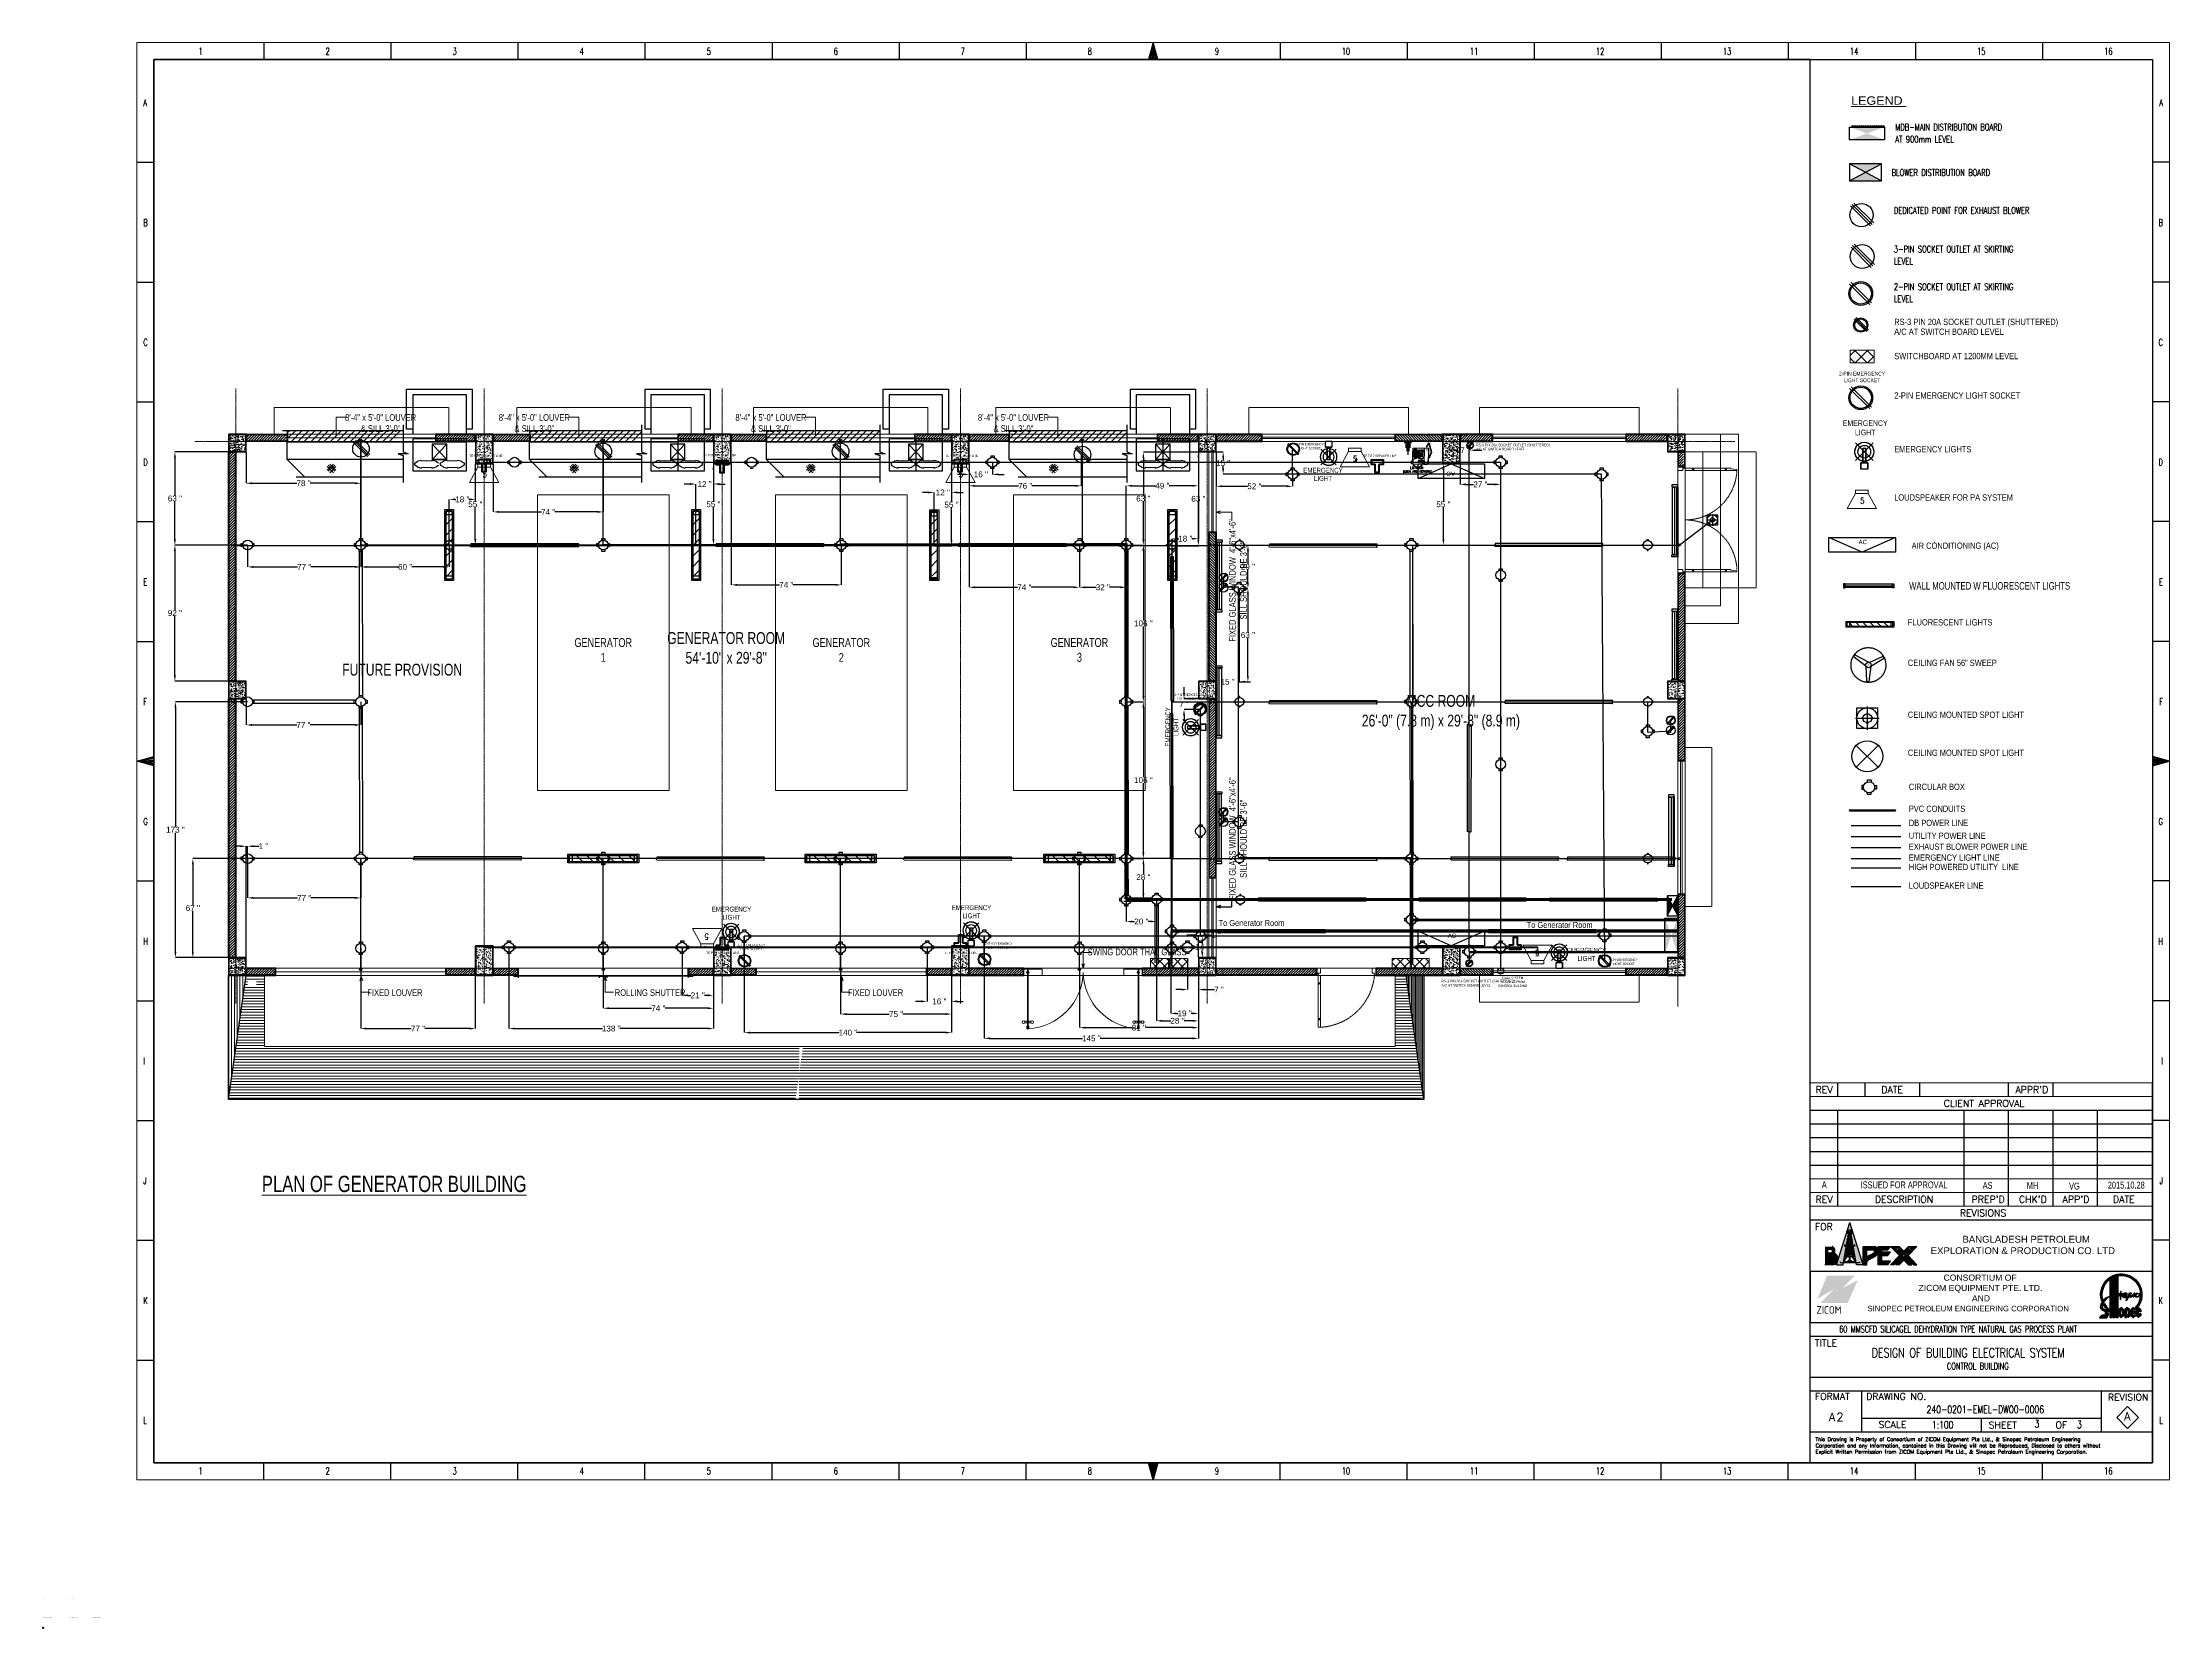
# Model space of a CAD drawing. Header units: inches. Extents: x -49881 to 95347, y -45374 to 27845.
# Drawn here: x 39 to 36573, y -45374 to -18135 of the extents above; entities that cross this region are included whole.
import ezdxf

# ---------------------------------------------------------------- set-up
doc = ezdxf.new("R2010")
doc.units = ezdxf.units.IN
doc.header["$MEASUREMENT"] = 0
for name, pattern in [('Bathroom _ King & Twin$0$CENTER', [50.8, 31.75, -6.35, 6.35, -6.35]), ('DASH', [0.35, 0.25, -0.1]), ('DASHED', [0.75, 0.5, -0.25]), ('PHANTOMX2', [5, 2.5, -0.5, 0.5, -0.5, 0.5, -0.5])]:
    doc.linetypes.add(name, pattern=pattern)
doc.layers.get('Defpoints').update_dxf_attribs({"lineweight": 0})
for name, color, linetype in [('BORDER', 4, 'Continuous'), ('Cables', 7, 'Continuous'), ('COLLUM', 1, 'Continuous'), ('Layer 1', 7, 'Continuous'), ('Lights', 7, 'Continuous'), ('Panels', 1, 'Continuous'), ('PVC Conduits and Circular Boxes', 7, 'Continuous'), ('Sockets', 7, 'Continuous'), ('TEG BORDER', 7, 'Continuous'), ('wall 05', 3, 'Continuous')]:
    doc.layers.add(name, color=color, linetype=linetype)
for name, color, linetype, lineweight in [('dim-8', 18, 'Continuous', 15), ('DOOR', 115, 'Continuous', 15), ('DOOR_GLASS', 144, 'Continuous', 15), ('E-CF-Ceiling-Fan', 42, 'Continuous', 30), ('E-LAN', 6, 'Continuous', 30), ('E-Legend', 7, 'Continuous', 30), ('E-MDB', 1, 'Continuous', 30), ('FLOORTILE', 40, 'Continuous', 9), ('Glass', 142, 'Continuous', 9), ('grid', 9, 'Continuous', 13), ('HACTH', 8, 'Continuous', 9), ('HVAC', 46, 'Continuous', 30), ('ONDOCS', 7, 'Continuous', 0), ('Parapet', 253, 'Continuous', 15), ('Plaster Line', 9, 'Continuous', 15), ('R_Hatch', 8, 'Continuous', 9), ('Stair', 86, 'Continuous', 18), ('Sunshed', 5, 'Continuous', 15), ('Switchboard', 30, 'Continuous', 13), ('Text', 252, 'Continuous', 15), ('Text-01', 253, 'Continuous', 15), ('Text-02', 253, 'Continuous', 15), ('WINDOW', 140, 'Continuous', 9)]:
    doc.layers.add(name, color=color, linetype=linetype, lineweight=lineweight)
doc.styles.add('1', font='isocp.shx')
doc.styles.add('HZTXT', font='simplexs.shx', dxfattribs={"width": 0.7, "bigfont": 'hztxt.shx'})
doc.styles.get("Standard").update_dxf_attribs({"font": 'arial.ttf'})
doc.styles.add('Swiss721', font='swisscl.ttf')
doc.styles.add('TAVE1', font='ROMANS.shx', dxfattribs={"width": 0.75})
doc.styles.add('TEG BORDER', font='txt_qlt.shx', dxfattribs={"width": 0.7, "bigfont": 'hztxt.shx'})
doc.styles.add('TIMES', font='ARIALN.TTF')
doc.dimstyles.new('Level Mark 4', dxfattribs={"dimscale": 0, "dimtxt": 4, "dimasz": 4, "dimexe": 1, "dimexo": 2, "dimgap": 1, "dimtad": 0, "dimdec": 1, "dimzin": 1, "dimdsep": 46, "dimlunit": 4, "dimtxsty": 'Swiss721', "dimblk": 'OPEN30', "dimcen": 0, "dimclrd": 256, "dimclre": 256, "dimclrt": 7, "dimadec": 0, "dimazin": 0, "dimtm": 1e-09, "dimtfac": 1, "dimtdec": 1, "dimtofl": 0, "dimtmove": 1, "dimatfit": 3, "dimldrblk": 'OPEN30', "dimfxl": 0, "dimtolj": 2, "dimtzin": 0, "dimlwd": 9, "dimlwe": 9, "dimarcsym": 0})
doc.dimstyles.get("Standard").update_dxf_attribs({"dimtxt": 100, "dimasz": 100, "dimexe": 0.18, "dimexo": 0.0625, "dimgap": 0.09, "dimtad": 0, "dimtih": 1, "dimtoh": 1, "dimdec": 0, "dimlfac": 0.03937, "dimzin": 0, "dimdsep": 46, "dimtxsty": 'Standard', "dimcen": 0.09, "dimclrd": 5, "dimclre": 5, "dimclrt": 256, "dimadec": 0, "dimazin": 0, "dimtfac": 1, "dimtdec": 0, "dimtofl": 0, "dimtmove": 0, "dimatfit": 3, "dimfxl": 1, "dimtolj": 1, "dimtzin": 0, "dimarcsym": 0})
pattern_1 = [(90, (-3416045.57, -4416529.553), (-47.625, 8e-15), [])]
pattern_2 = [(45, (-3568904.924, -4389145.487), (-22.4506403, 22.4506403), [])]
pattern_3 = [(45, (-3822418.45, -4352115.745), (-22.4506403, 22.4506403), [])]

msp = doc.modelspace()

# ---------------------------------------------------------------- texts
at = {"layer": 'dim-8', "linetype": 'Continuous', "ltscale": 10, "style": 'Swiss721'}
for s, insert, char_height, attachment_point in [('\\A1;8\'-4" x 5\'-0" LOUVER\\P& SILL 3\'-0"', (5846.6, -24670.9), 114.3, 5), ('\\A1;8\'-4" x 5\'-0" LOUVER\\P& SILL 3\'-0"', (8487.1, -24670.9), 114.3, 5), ('\\A1;8\'-4" x 5\'-0" LOUVER\\P& SILL 3\'-0"', (12551.1, -24670.9), 114.3, 5), ('\\A1;8\'-4" x 5\'-0" LOUVER\\P& SILL 3\'-0"', (16716.7, -24670.9), 114.3, 5), ('\\A1;GENERATOR\\P1', (9670.5, -28568.5), 152.4, 5), ('\\A1;GENERATOR ROOM\\P54\'-10" x 29\'-8"', (11782.6, -28534.1), 203.2, 5), ('\\A1;GENERATOR\\P2', (13759.9, -28568.5), 152.4, 5), ('\\A1;GENERATOR\\P3', (17849.3, -28568.5), 152.4, 5), ('\\A1;FUTURE PROVISION', (6216.5, -28907.9), 203.2, 5), ('\\A1;SWING DOOR THAL GLASS', (18840.4, -33755.9), 114.3, 5), ('\\A1;FIXED LOUVER', (6093.3, -34454.5), 114.3, 5), ('\\A1;ROLLING SHUTTER', (9867.7, -34454.5), 114.3, 4), ('\\A1;FIXED LOUVER', (14348.3, -34454.5), 114.3, 5)]:
    msp.add_mtext(s, dxfattribs=dict(at, insert=insert, char_height=char_height, attachment_point=attachment_point))
at = {"layer": 'dim-8', "linetype": 'Continuous', "ltscale": 10, "char_height": 114.3, "attachment_point": 5, "rotation": 90, "style": 'Swiss721'}
for insert in [(20573.3, -27374), (20573.3, -31809.9)]:
    msp.add_mtext('\\A1;FIXED GLASS WINDOW  4\'-6"x4\'-6"\\PSILL SHOULD BE 3\'-6"', dxfattribs=dict(at, insert=insert))
at = {"layer": 'E-LAN', "lineweight": 0, "style": 'TAVE1', "width": 0.75}
for s, height, p in [('(LOCAL AREA NETWORK)', 34.694, (23409.6, -25519)), ('LN-LAN', 49.56, (23529.8, -25463.9))]:
    msp.add_text(s, height=height, dxfattribs=at).set_placement(p)
at = {"layer": 'E-Legend', "lineweight": 0, "style": 'TIMES', "width": 1.3}
msp.add_text('%%ULEGEND ', height=144.36, dxfattribs=at).set_placement((31105.5, -19204.2))
at = {"layer": 'E-MDB', "color": 0, "lineweight": 0, "style": 'TAVE1', "width": 0.75}
for s, height, p in [('MDB-MAIN DISTRIBUTION BOARD', 113.414, (31862.2, -19643.4)), ('AT 900mm LEVEL', 113.414, (31862.2, -19852.5)), ('BLOWER DISTRIBUTION BOARD', 113.414, (31800.4, -20426.1)), ('DEDICATED POINT FOR EXHAUST BLOWER', 113.414, (31838.5, -21074.3)), ('3-PIN SOCKET OUTLET AT SKIRTING', 113.414, (31838.5, -21738.4)), ('LEVEL', 113.41, (31838.5, -21947.5)), ('2-PIN SOCKET OUTLET AT SKIRTING', 113.414, (31838.5, -22385.6)), ('LEVEL', 113.41, (31838.5, -22594.7)), ('DESIGN OF BUILDING ELECTRICAL SYSTEM', 158.78, (31458.4, -40718.2)), ('CONTROL BUILDING', 111.146, (32751.1, -40924)), ('240-0201-EMEL-DW00-0006', 128.612, (32401.6, -41676.2)), ('1:100', 127.02, (32494.3, -41941.7)), ('3', 127, (34256.7, -41923.3)), ('3', 127, (34984.5, -41937.1))]:
    msp.add_text(s, height=height, dxfattribs=at).set_placement(p)
at = {"layer": 'HVAC'}
msp.add_text('AC', height=74.54, rotation=180, dxfattribs=at).set_placement((24299.9, -25504.9))
for p in [(31233.1, -26750.5), (24174.9, -33513.8)]:
    msp.add_text('AC', height=74.54, dxfattribs=at).set_placement(p)
at = {"layer": 'PVC Conduits and Circular Boxes', "linetype": 'Continuous', "ltscale": 10, "insert": (24059, -29642.1), "char_height": 203.2, "attachment_point": 5, "style": 'Swiss721'}
msp.add_mtext('\\A1;MCC ROOM\\P26\'-0" (7.8 m) x 29\'-8" (8.9 m)', dxfattribs=at)
at = {"layer": 'Sockets', "color": 0, "style": 'Swiss721'}
for s, height, p in [('RS-3 PIN 20A SOCKET OUTLET (SHUTTERED)', 107.628, (31845.4, -22987.3)), ('A/C AT SWITCH BOARD LEVEL', 107.628, (31845.4, -23155.4)), ('SWITCHBOARD AT 1200MM LEVEL', 107.628, (31845.4, -23573.5)), ('2-PIN EMERGENCY LIGHT SOCKET', 107.628, (31845.4, -24251.2)), ('EMERGENCY LIGHTS', 107.628, (31845.4, -25174.1)), ('LOUDSPEAKER FOR PA SYSTEM', 107.628, (31845.4, -26002.4)), ('AIR CONDITIONING (AC)', 107.628, (32144.2, -26830.6)), ('WALL MOUNTED W FLUORESCENT LIGHTS ', 129.154, (32101.6, -27531.8)), ('FLUORESCENT LIGHTS ', 107.628, (32079.1, -28147.2)), ('CEILING FAN 56" SWEEP', 107.628, (32079.1, -28842.4)), ('CEILING MOUNTED SPOT LIGHT', 107.628, (32079.1, -29733.9)), ('CEILING MOUNTED SPOT LIGHT', 107.628, (32079.1, -30387.7)), ('CIRCULAR BOX', 107.628, (32096, -30972.4)), ('PVC CONDUITS', 107.628, (32096, -31348.7)), ('UTILITY POWER LINE', 107.628, (32096, -31812.1)), ('DB POWER LINE', 107.628, (32096, -31592.6)), ('EXHAUST BLOWER POWER LINE', 107.628, (32096, -32000.3)), ('EMERGENCY LIGHT LINE', 107.628, (32096, -32188.5)), ('HIGH POWERED UTILITY  LINE', 107.628, (32096, -32348.9)), ('LOUDSPEAKER LINE', 107.628, (32096, -32668.9))]:
    msp.add_text(s, height=height, dxfattribs=at).set_placement(p)
at = {"layer": 'Sockets', "color": 3, "style": 'Swiss721'}
for s, p in [('A/C AT SWITCH BOARD LEVEL', (24664.1, -25142)), ('RS-3 PIN 20A SOCKET OUTLET (SHUTTERED)', (24664.1, -25070))]:
    msp.add_text(s, height=46.068, dxfattribs=at).set_placement(p)
at = {"layer": 'Text', "color": 4, "attachment_point": 2, "style": 'Swiss721'}
for s, insert, char_height, width in [('2-PIN EMERGENCY LIGHT SOCKET', (31292.4, -23786.8), 68.352, 839.477), ('EMERGENCY LIGHT ', (31346.7, -24625), 95.692, 749.153), ('TE FOR SPEAKER LINE', (11670.1, -25203.6), 40.64, 499.131), ('2-PIN EMERGENCY LIGHT SOCKET', (21810.4, -25013.9), 40.64, 499.131), ('TE FOR SPEAKER LINE', (7655.2, -25213.5), 40.64, 499.131), ('TE FOR SPEAKER LINE', (15830.4, -25211), 40.64, 499.131), ('EMERGENCY LIGHT ', (22033.3, -25439.1), 84, 657.618), ('TE FOR SPEAKER LINE', (23013.9, -25214.8), 40.64, 499.131), ('2-PIN EMERGENCY LIGHT SOCKET', (19721, -29315.6), 40.64, 499.131), ('EMERGENCY LIGHT ', (11873.6, -32978), 84, 657.618), ('EMERGENCY LIGHT ', (15996.1, -32952.6), 84, 657.618), ('2-PIN EMERGENCY LIGHT SOCKET', (16462, -33588.1), 40.64, 499.131), ('TE FOR SPEAKER LINE', (11723.9, -33748.5), 40.64, 499.131), ('2-PIN EMERGENCY LIGHT SOCKET', (12215.5, -33615.6), 40.64, 499.131), ('TE FOR SPEAKER LINE', (15816.1, -33747.6), 40.64, 499.131)]:
    msp.add_mtext(s, dxfattribs=dict(at, insert=insert, char_height=char_height, width=width))
at = {"layer": 'Text', "color": 4, "insert": (19326.5, -29889.8), "char_height": 84, "width": 657.618, "attachment_point": 2, "rotation": 90, "style": 'Swiss721'}
msp.add_mtext('EMERGENCY LIGHT ', dxfattribs=at)
at = {"layer": 'Text-01', "insert": (3805.8, -37599.7), "char_height": 279.044, "width": 4751.602, "attachment_point": 1, "style": 'Swiss721'}
msp.add_mtext('{\\LPLAN OF GENERATOR BUILDING\\H0.5006x;\\l   }', dxfattribs=at)
at = {"layer": 'Text-02', "color": 3, "style": 'Swiss721'}
for s, p in [('A/C AT SWITCH BOARD LEVEL', (24068, -34351)), ('RS-3 PIN 20A SOCKET OUTLET (SHUTTERED)', (24068, -34279))]:
    msp.add_text(s, height=46.068, dxfattribs=at).set_placement(p)
at = {"layer": 'Text-02', "color": 1, "linetype": 'Continuous', "ltscale": 10, "char_height": 101.6, "attachment_point": 5, "style": 'Swiss721'}
for insert in [(20805.9, -33257.7), (26098.8, -33292.4)]:
    msp.add_mtext('\\A1;To Generator Room', dxfattribs=dict(at, insert=insert))
at = {"layer": 'Text-02', "color": 4, "attachment_point": 2, "style": 'Swiss721'}
for s, insert, char_height, width in [('TE FOR SPEAKER LINE', (25337.3, -33736.2), 40.64, 499.131), ('EMERGENCY LIGHT ', (26560.2, -33684.2), 84, 657.618), ('2-PIN EMERGENCY LIGHT SOCKET', (27202.5, -33870.9), 40.64, 499.131), ('PAGA SYSTEM INCOMING FROM CONTROL BUILDING', (25290.4, -34180.6), 40.64, 499.131)]:
    msp.add_mtext(s, dxfattribs=dict(at, insert=insert, char_height=char_height, width=width))
at = {"layer": 'Text-02', "char_height": 6, "width": 176.73, "attachment_point": 1, "style": 'Swiss721'}
for insert in [(53.6, -44876), (504.4, -44876), (898, -44876), (53.6, -45178.7), (504.4, -45178.7), (894.8, -45178.7)]:
    msp.add_mtext('Water drainage toward outer the building', dxfattribs=dict(at, insert=insert))

# ---------------------------------------------------------------- blocks, each defined once
blk = doc.blocks.new('_Open30')
at = {"color": 0, "linetype": 'ByBlock', "lineweight": -2}
for p, q in [((-1, 0.3), (0, 0)), ((0, 0), (-1, -0.3)), ((0, 0), (-1, 0))]:
    blk.add_line(p, q, dxfattribs=at)
blk = doc.blocks.new('A$C5AAA0143')
at = {"layer": 'Defpoints'}
for points in [[(-39.8, 5), (-40, 5), (-40, 4.8), (-39.8, 4.8)], [(-39.8, 0.2), (-40, 0.2), (-40, 0), (-39.8, 0)], [(0, 5), (-0.2, 5), (-0.2, 4.8), (0, 4.8)], [(0, 0.2), (-0.2, 0.2), (-0.2, 0), (0, 0)]]:
    blk.add_lwpolyline(points, close=True, dxfattribs=at)
at = {"layer": 'DOOR'}
for points in [[(-1.7, 10), (-2, 10), (-2, 11), (-2.5, 11), (-2.5, 5), (-1, 5), (-1, 11), (-1.5, 11), (-1.5, 10), (-1.7, 10), (-1.5, 10), (-1.5, 11), (-1, 11), (-1, 34), (-1.5, 34), (-1.5, 35), (-2, 35), (-2, 34), (-2.5, 34), (-2.5, 11), (-2.5, 40), (-1, 40), (-1, 34)], [(-39, 5), (-39, 3.5), (-37.5, 3.5), (-37.5, 0.2), (-37.8, 0.2), (-37.8, 0), (-39.8, 0), (-39.8, 0.2), (-40, 0.2), (-40, 4.8), (-39.8, 4.8), (-39.8, 5), (-39, 5)], [(-1, 5), (-1, 3.5), (-2.5, 3.5), (-2.5, 0.2), (-2.2, 0.2), (-2.2, 0), (-0.2, 0), (-0.2, 0.2), (0, 0.2), (0, 4.8), (-0.2, 4.8), (-0.2, 5), (-1, 5)]]:
    blk.add_lwpolyline(points, dxfattribs=at)
at = {"layer": 'DOOR', "linetype": 'DASHED', "lineweight": 0}
blk.add_arc((-0.5, 1.4), 38.7, 92.9729, 174.603, dxfattribs=at)
at = {"layer": 'HACTH', "lineweight": 0, "ltscale": 10}
for p, q in [((-1.5, 5), (-39, 5)), ((-2.2, 0), (-37.8, 0))]:
    blk.add_line(p, q, dxfattribs=at)
blk = doc.blocks.new('A$C0AFB10A6')
at = {"layer": 'Defpoints'}
for points in [[(0.2, 72), (0.2, 71.8), (0, 71.8), (0, 72)], [(5, 72), (5, 71.8), (4.8, 71.8), (4.8, 72)], [(0.2, 0), (0.2, 0.2), (0, 0.2), (0, 0)], [(5, 0), (5, 0.2), (4.8, 0.2), (4.8, 0)]]:
    blk.add_lwpolyline(points, close=True, dxfattribs=at)
at = {"layer": 'DOOR'}
for points in [[(5, 71), (3.5, 71), (3.5, 69.5), (0.2, 69.5), (0.2, 69.8), (0, 69.8), (0, 71.8), (0.2, 71.8), (0.2, 72), (4.8, 72), (4.8, 71.8), (5, 71.8), (5, 71)], [(10, 70.2), (10, 70), (11, 70), (11, 69.5), (5, 69.5), (5, 71), (11, 71), (11, 70.5), (10, 70.5), (10, 70.2), (10, 70.5), (11, 70.5), (11, 71), (32, 71), (32, 70.5), (33, 70.5), (33, 70), (32, 70), (32, 69.5), (11, 69.5), (40, 69.5), (40, 70), (36, 70.5), (36, 71), (32, 71)], [(5, 1), (3.5, 1), (3.5, 2.5), (0.2, 2.5), (0.2, 2.2), (0, 2.2), (0, 0.2), (0.2, 0.2), (0.2, 0), (4.8, 0), (4.8, 0.2), (5, 0.2), (5, 1)], [(10, 1.7), (10, 1.5), (11, 1.5), (11, 1), (5, 1), (5, 2.5), (11, 2.5), (11, 2), (10, 2), (10, 1.7), (10, 2), (11, 2), (11, 2.5), (32, 2.5), (32, 2), (33, 2), (33, 1.5), (32, 1.5), (32, 1), (11, 1), (40, 1), (40, 1.5), (36, 2), (36, 2.5), (32, 2.5)]]:
    blk.add_lwpolyline(points, dxfattribs=at)
at = {"layer": 'DOOR', "linetype": 'DASHED', "lineweight": 0}
for centre, start, end in [((5, 71.1), 270.038, 357.4531), ((5, 0.9), 2.5469, 89.962)]:
    blk.add_arc(centre, 35.1, start, end, dxfattribs=at)
at = {"layer": 'HACTH', "lineweight": 0, "ltscale": 10}
for p, q in [((0, 1), (0, 69.8)), ((5, 1), (5, 71))]:
    blk.add_line(p, q, dxfattribs=at)
blk = doc.blocks.new('Switchboard')
at = {"layer": 'Switchboard'}
h = blk.add_hatch(dxfattribs=at)
h.set_pattern_fill('ANSI37', color=256, scale=35, angle=180)
h.set_pattern_definition([(225, (274.6596, 452.794), (3.093592, -3.093592), []), (315, (274.6596, 452.794), (3.093592, 3.093592), [])])
h.paths.add_polyline_path([(0, 6.4), (0, 0), (12.1, 0), (12.1, 6.4)])
blk.add_lwpolyline([(12.1, 0), (0, 0), (0, 6.4), (12.1, 6.4)], close=True, dxfattribs=at)
for points in [[(2.5, 0), (2.5, -0.3, 1), (3.5, -0.3), (3.5, 0)], [(9.5, 0), (9.5, -0.3, -1), (8.6, -0.3), (8.6, 0)]]:
    blk.add_lwpolyline(points, format="xyb", dxfattribs=at)
blk = doc.blocks.new('TELEPHONE')
at = {"layer": 'Layer 1', "lineweight": 9}
for points in [[(10.9, 14.4), (10.7, 14.4), (10.6, 14.3), (10.6, 14.3), (10.6, 14.2), (10.5, 14.1), (10.5, 13.9), (10.6, 13.8), (10.6, 13.7), (10.7, 13.7)], [(0, 10.8), (-0.2, 7.2), (-0.2, 3.6), (0, 0)], [(0, 10.8), (10.8, 10.8)], [(7.3, 0), (0, 0)], [(0.8, 9.4), (0.3, 9.4), (0.3, 9.7), (0.8, 9.7)], [(0.8, 8.8), (0.3, 8.8), (0.3, 9), (0.8, 9)], [(0.8, 8), (0.3, 8), (0.3, 8.3), (0.8, 8.3)], [(0.8, 7.4), (0.3, 7.4), (0.3, 7.6), (0.8, 7.6)], [(0.8, 6.7), (0.3, 6.7), (0.3, 7), (0.8, 7)], [(0.8, 6.1), (0.3, 6.1), (0.3, 6.3), (0.8, 6.3)], [(0.8, 5.3), (0.3, 5.3), (0.3, 5.6), (0.8, 5.6)], [(0.9, 4.7), (0.4, 4.7), (0.4, 5), (0.9, 5)], [(0.8, 9.7), (0.8, 9.4)], [(0.8, 9), (0.8, 8.8)], [(0.8, 8.3), (0.8, 8)], [(0.8, 7.6), (0.8, 7.4)], [(0.8, 7), (0.8, 6.7)], [(0.8, 6.3), (0.8, 6.1)], [(0.8, 5.6), (0.8, 5.3)], [(0.9, 5), (0.9, 4.7)], [(1, 10.1), (2.5, 10.1)], [(1, 10.1), (1, 7), (1.1, 3.8)], [(2.3, 9.5), (1.1, 9.5)], [(2.3, 9), (1.1, 9)], [(2.3, 8.6), (1.1, 8.6)], [(2.3, 8.1), (1.1, 8.1)], [(2.3, 7.6), (1.1, 7.6)], [(2.3, 7.2), (1.1, 7.2)], [(2.3, 6.7), (1.1, 6.7)], [(2.3, 6.3), (1.1, 6.3)], [(2.3, 5.8), (1.1, 5.8)], [(2.3, 5.4), (1.1, 5.4)], [(2.3, 4.9), (1.1, 4.9)], [(2.3, 4.4), (1.1, 4.4)], [(2.5, 3.8), (1.1, 3.8)], [(2.5, 10.1), (2.4, 7), (2.5, 3.8)], [(3.1, 7.4), (2.5, 7.4), (2.5, 7.6), (3.1, 7.6)], [(3.1, 6.7), (2.5, 6.7), (2.5, 7), (3.1, 7)], [(3.1, 6.1), (2.5, 6.1), (2.5, 6.3), (3.1, 6.3)], [(3.1, 9.4), (2.6, 9.4), (2.6, 9.7), (3.1, 9.7)], [(3.1, 8.8), (2.6, 8.8), (2.6, 9), (3.1, 9)], [(3.1, 8), (2.6, 8), (2.6, 8.3), (3.1, 8.3)], [(3.1, 5.4), (2.6, 5.4), (2.6, 5.6), (3.1, 5.6)], [(3.1, 4.7), (2.6, 4.7), (2.6, 5), (3.1, 5)], [(3.1, 9.7), (3.1, 9.4)], [(3.1, 9), (3.1, 8.8)], [(3.1, 8.3), (3.1, 8)], [(3.1, 7.6), (3.1, 7.4)], [(3.1, 7), (3.1, 6.7)], [(3.1, 6.3), (3.1, 6.1)], [(3.1, 5.6), (3.1, 5.4)], [(3.1, 5), (3.1, 4.7)], [(4.3, 9.3), (3.7, 9.3), (3.7, 9.5), (4.3, 9.5)], [(4.3, 8.5), (3.7, 8.5), (3.7, 8.8), (4.3, 8.8)], [(4.3, 7.7), (3.7, 7.7), (3.7, 8), (4.3, 8)], [(4.3, 6.9), (3.7, 6.9), (3.7, 7.2), (4.3, 7.2)], [(3.7, 4.9), (7, 4.9)], [(3.7, 3.8), (3.7, 4.9)], [(7, 3.8), (3.7, 3.8)], [(3.7, 1.8), (3.8, 1.8), (3.8, 1.9), (3.7, 1.9), (3.7, 1.8)], [(3.7, 1.5), (3.8, 1.5), (3.7, 1.6), (3.7, 1.5)], [(3.7, 1.2), (3.7, 1.2), (3.7, 1.1), (3.7, 1.1), (3.7, 1.2)], [(3.7, 1.2), (3.7, 1.2)], [(4.3, 6.1), (3.8, 6.1), (3.8, 6.4), (4.3, 6.4)], [(4.3, 5.3), (3.8, 5.3), (3.8, 5.6), (4.3, 5.6)], [(3.8, 2.8), (3.9, 2.8), (3.9, 2.9), (3.8, 2.9), (3.8, 2.8)], [(3.8, 2.2), (3.8, 2.2), (3.8, 2.2), (3.8, 2.2), (3.8, 2.2)], [(4.1, 1.2), (4, 1.2), (4, 1.1), (4.1, 1.1), (4.1, 1.2)], [(4, 1.2), (4, 1.2)], [(4.1, 2.2), (4.2, 2.2), (4.2, 2.2), (4.1, 2.2), (4.1, 2.2)], [(4.1, 1.8), (4.1, 1.8), (4.1, 1.9), (4.1, 1.9), (4.1, 1.8)], [(4.2, 2.8), (4.3, 2.8), (4.3, 2.9), (4.2, 2.9), (4.2, 2.8)], [(4.3, 9.5), (4.3, 9.3)], [(4.3, 8.8), (4.3, 8.5)], [(4.3, 8), (4.3, 7.7)], [(4.3, 7.2), (4.3, 6.9)], [(4.3, 6.4), (4.3, 6.1)], [(4.3, 5.6), (4.3, 5.3)], [(4.4, 1.2), (4.3, 1.2), (4.3, 1.1), (4.4, 1.1), (4.4, 1.2)], [(4.3, 1.2), (4.3, 1.2)], [(4.4, 2.2), (4.5, 2.2), (4.5, 2.2), (4.4, 2.2), (4.4, 2.2)], [(4.4, 1.8), (4.4, 1.8), (4.4, 1.9), (4.4, 1.9), (4.4, 1.8)], [(4.4, 1.5), (4.4, 1.5), (4.4, 1.6), (4.4, 1.5)], [(4.5, 8.6), (5, 8.6)], [(4.5, 8.2), (4.5, 8.6)], [(5, 8.2), (4.5, 8.2)], [(4.5, 7.6), (5.1, 7.6)], [(4.5, 7.1), (4.5, 7.6)], [(5.1, 7.1), (4.5, 7.1)], [(4.5, 2.8), (4.6, 2.8), (4.6, 2.9), (4.5, 2.9), (4.5, 2.8)], [(4.6, 9.7), (5.1, 9.7)], [(4.6, 9.2), (4.6, 9.7)], [(5.1, 9.2), (4.6, 9.2)], [(4.6, 6.6), (5.1, 6.6)], [(4.6, 6.1), (4.6, 6.6)], [(5.1, 6.1), (4.6, 6.1)], [(4.7, 1.2), (4.6, 1.2), (4.6, 1.1), (4.7, 1.1), (4.7, 1.2)], [(4.6, 1.2), (4.6, 1.2)], [(4.7, 5.6), (5.3, 5.6)], [(4.7, 5.3), (4.7, 5.6)], [(5.3, 5.3), (4.7, 5.3)], [(4.7, 2.2), (4.8, 2.2), (4.8, 2.2), (4.7, 2.2), (4.7, 2.2)], [(4.7, 1.8), (4.8, 1.8), (4.8, 1.9), (4.7, 1.9), (4.7, 1.8)], [(4.7, 1.5), (4.7, 1.5), (4.7, 1.6), (4.7, 1.6), (4.7, 1.5)], [(4.8, 2.5), (4.9, 2.5), (4.9, 2.6), (4.8, 2.6), (4.8, 2.5)], [(4.9, 2.8), (4.9, 2.8), (4.9, 2.9), (4.9, 2.9), (4.9, 2.8)], [(4.9, 1.2), (5, 1.2), (5, 1.1), (5, 1.2), (4.9, 1.2)], [(5, 8.6), (5, 8.2)], [(5, 1.8), (5.1, 1.8), (5.1, 1.9), (5, 1.9), (5, 1.8)], [(5.1, 9.7), (5.1, 9.2)], [(5.1, 7.6), (5.1, 7.1)], [(5.1, 6.6), (5.1, 6.1)], [(5.1, 2.5), (5.2, 2.5), (5.2, 2.6), (5.1, 2.5)], [(5.1, 2.2), (5.2, 2.2), (5.2, 2.2), (5.1, 2.2), (5.1, 2.2)], [(5.2, 2.8), (5.2, 2.8), (5.2, 2.9), (5.2, 2.9), (5.2, 2.8)], [(5.3, 5.6), (5.3, 5.3)], [(5.3, 1.8), (5.4, 1.8), (5.4, 1.9), (5.3, 1.9), (5.3, 1.8)], [(5.3, 1.2), (5.3, 1.2), (5.3, 1.1), (5.3, 1.1), (5.3, 1.2)], [(5.3, 1.2), (5.3, 1.2)], [(5.4, 2.2), (5.5, 2.2), (5.5, 2.2), (5.4, 2.2), (5.4, 2.2)], [(6.1, 9.2), (5.5, 9.2), (5.5, 9.7), (6.1, 9.7)], [(6, 8.2), (5.5, 8.2), (5.5, 8.6), (6, 8.6)], [(6, 7.1), (5.5, 7.1), (5.5, 7.6), (6, 7.6)], [(6.1, 6.1), (5.5, 6.1), (5.5, 6.6), (6.1, 6.6)], [(6.1, 5.3), (5.5, 5.3), (5.5, 5.6), (6.1, 5.6)], [(5.5, 2.8), (5.5, 2.8), (5.5, 2.9), (5.5, 2.9), (5.5, 2.8)], [(5.6, 1.8), (5.7, 1.8), (5.7, 1.9), (5.6, 1.9), (5.6, 1.8)], [(5.6, 1.5), (5.7, 1.5), (5.6, 1.6), (5.6, 1.5)], [(5.6, 1.2), (5.6, 1.2), (5.6, 1.1), (5.6, 1.1), (5.6, 1.2)], [(5.6, 1.2), (5.6, 1.2)], [(5.7, 2.2), (5.8, 2.2), (5.8, 2.2), (5.7, 2.2), (5.7, 2.2)], [(5.8, 2.8), (5.8, 2.8), (5.8, 2.9), (5.8, 2.9), (5.8, 2.8)], [(5.8, 2.5), (5.8, 2.5), (5.8, 2.6), (5.8, 2.5)], [(5.9, 1.5), (6, 1.5), (6, 1.6), (5.9, 1.6), (5.9, 1.5)], [(5.9, 1.2), (5.9, 1.2), (5.9, 1.1), (5.9, 1.1), (5.9, 1.2)], [(5.9, 1.2), (5.9, 1.2)], [(6, 8.6), (6, 8.2)], [(6, 7.6), (6, 7.1)], [(6, 2.2), (6.1, 2.2), (6.1, 2.2), (6, 2.2), (6, 2.2)], [(6, 1.8), (6.1, 1.8), (6.1, 1.9), (6, 1.9), (6, 1.8)], [(6.1, 9.7), (6.1, 9.2)], [(6.1, 6.6), (6.1, 6.1)], [(6.1, 5.6), (6.1, 5.3)], [(6.1, 2.8), (6.2, 2.8), (6.2, 2.9), (6.1, 2.9), (6.1, 2.8)], [(6.1, 2.5), (6.1, 2.5), (6.1, 2.6), (6.1, 2.6), (6.1, 2.5)], [(6.3, 1.2), (6.2, 1.2), (6.2, 1.1), (6.3, 1.1), (6.3, 1.2)], [(6.2, 1.2), (6.2, 1.2)], [(6.3, 1.8), (6.4, 1.8), (6.4, 1.9), (6.3, 1.9), (6.3, 1.8)], [(7, 9.2), (6.4, 9.2), (6.4, 9.7), (7, 9.7)], [(7, 8.2), (6.4, 8.2), (6.4, 8.6), (7, 8.6)], [(7, 7.1), (6.4, 7.1), (6.4, 7.6), (7, 7.6)], [(7, 6.1), (6.4, 6.1), (6.4, 6.6), (7, 6.6)], [(6.4, 2.8), (6.5, 2.8), (6.5, 2.9), (6.4, 2.9), (6.4, 2.8)], [(6.4, 2.2), (6.4, 2.2), (6.4, 2.2), (6.4, 2.2), (6.4, 2.2)], [(7, 5.3), (6.5, 5.3), (6.5, 5.6), (7, 5.6)], [(7, 9.7), (7, 9.2)], [(7, 8.6), (7, 8.2)], [(7, 7.6), (7, 7.1)], [(7, 6.6), (7, 6.1)], [(7, 5.6), (7, 5.3)], [(7, 4.9), (7, 3.8)], [(7.1, 0.1), (7.5, 2.7)], [(7.4, -0.1), (7.1, 0.1)], [(7.4, -0.1), (7.8, 3.5), (8, 7), (7.9, 10.6)], [(7.5, 2.7), (7.7, 2.9)], [(7.7, 10.5), (7.9, 10.7)], [(7.7, 10.5), (7.7, 7.8), (8, 7.5)], [(8, 10.7), (7.9, 10.7), (7.9, 10.6)], [(10.4, 10.6), (8, 10.7)], [(9.2, 9.6), (9.2, 9.6), (9.2, 9.5), (9.2, 9.5), (9.2, 9.6)], [(9.2, 9.6), (9.2, 9.6)], [(9.3, 9.9), (9.4, 9.8), (9.4, 9.9), (9.3, 9.9)], [(9.7, 12.1), (9.5, 12.1), (9.4, 11.9), (9.4, 11.7), (9.5, 11.7), (9.5, 11.6), (9.6, 11.6)], [(9.4, 10.7), (9.6, 11.6)], [(9.9, 12.5), (9.7, 12.5), (9.5, 12.2), (9.5, 11.9), (9.6, 11.8)], [(9.5, 9.6), (9.5, 9.6), (9.5, 9.5), (9.5, 9.5), (9.5, 9.6)], [(9.5, 9.6), (9.5, 9.6)], [(10, 12.9), (9.9, 12.9), (9.8, 12.8), (9.7, 12.8), (9.7, 12.7), (9.7, 12.7), (9.6, 12.6), (9.6, 12.4), (9.7, 12.2), (9.7, 12.2), (9.7, 12.1)], [(9.6, 11.8), (9.7, 11.7), (9.8, 11.7), (9.8, 11.8), (9.8, 11.8), (9.8, 11.8)], [(9.7, 12.1), (10, 12.1), (10, 12.2), (10, 12.2)], [(9.8, 12), (9.8, 12.1), (9.7, 12.1)], [(10.3, 13.3), (10.1, 13.3), (10.1, 13.3), (10, 13.3), (10, 13.2), (9.9, 13.1), (9.8, 13.1), (9.8, 13), (9.8, 12.8), (9.8, 12.7), (9.8, 12.7), (9.9, 12.6), (10, 12.5)], [(10, 12.4), (10, 12.5), (9.8, 12.5)], [(9.8, 11.8), (9.8, 12)], [(10.2, 12.8), (10.1, 12.8), (10.1, 12.9), (10, 12.9)], [(10, 12.2), (10, 12.3), (10, 12.4)], [(10, -0.1), (10.4, 3.4), (10.6, 7), (10.5, 10.5)], [(10.6, 0), (10, 0)], [(10.5, 13.6), (10.3, 13.6), (10.3, 13.6), (10.2, 13.5), (10.1, 13.4), (10.1, 13), (10.1, 12.9), (10.2, 12.8)], [(10.4, 13.1), (10.4, 13.1), (10.4, 13.2), (10.3, 13.3), (10.3, 13.3), (10.2, 13.3), (10.1, 13.3)], [(10.2, 12.8), (10.4, 12.8), (10.4, 12.9), (10.4, 13)], [(10.7, 14), (10.7, 14), (10.6, 14), (10.5, 14), (10.3, 13.8), (10.3, 13.5), (10.4, 13.4), (10.4, 13.3), (10.4, 13.3)], [(10.4, 13.3), (10.7, 13.3), (10.7, 13.4), (10.7, 13.4)], [(10.4, 13), (10.4, 13.1)], [(10.5, 10.5), (10.5, 10.6), (10.4, 10.6)], [(10.7, 13.5), (10.7, 13.6), (10.6, 13.6), (10.5, 13.6)], [(10.8, 10.8), (10.6, 0)], [(10.9, 13.9), (10.9, 14), (10.8, 14), (10.7, 14)], [(10.7, 13.7), (10.7, 13.7), (10.7, 13.6), (10.8, 13.6), (10.8, 13.7), (10.9, 13.7), (10.9, 13.7), (10.9, 13.8)], [(10.7, 13.4), (10.7, 13.4), (10.7, 13.5)], [(11.1, 4.1), (10.7, 3.8)], [(10.8, 14.1), (10.8, 14), (11, 14), (11, 14.1), (11, 14.1), (11, 14.3)], [(11.1, 13.5), (11.2, 13.5), (11.3, 13.6), (11.3, 13.7), (11.3, 13.7), (11.3, 14), (11.3, 14), (11.3, 14), (11.2, 14.1), (11.2, 14.1), (11.1, 14.2), (10.9, 14.2), (10.9, 14.1), (10.8, 14.1)], [(10.9, 13.8), (10.9, 13.9)], [(11.1, 13.8), (11, 13.8), (11, 13.7), (11, 13.7), (11, 13.6), (11, 13.6)], [(11, 13.6), (11, 13.5), (11.1, 13.5)], [(11.5, 5), (11.3, 5), (11.3, 5), (11.2, 5), (11, 4.7), (11, 4.6), (11, 4.5), (11, 4.4), (11.2, 4.3)], [(11.2, 4.6), (11.1, 4.6), (11, 4.5), (11, 4.3), (11, 4.2), (11.1, 4.2), (11.1, 4.1)], [(11.2, 13.2), (11.3, 13.2), (11.3, 13.3), (11.5, 13.4), (11.5, 13.6), (11.4, 13.6), (11.4, 13.7), (11.3, 13.7), (11.3, 13.7), (11.3, 13.8), (11.1, 13.8)], [(11.2, 13.5), (11.2, 13.5), (11.1, 13.4)], [(11.1, 13.4), (11.1, 13.3)], [(11.1, 13.3), (11.1, 13.2), (11.2, 13.2)], [(11.2, 13), (11.2, 12.9), (11.4, 12.9), (11.5, 13), (11.5, 13), (11.5, 13.1), (11.6, 13.1), (11.6, 13.3), (11.5, 13.4), (11.5, 13.4), (11.5, 13.4), (11.4, 13.5), (11.2, 13.5)], [(11.3, 13.2), (11.3, 13.2), (11.3, 13.1), (11.2, 13.1), (11.2, 13)], [(11.3, 12.6), (11.3, 12.5), (11.2, 12.5), (11.2, 12.3)], [(11.2, 12.3), (11.3, 12.3), (11.3, 12.2)], [(11.6, 5.5), (11.5, 5.5), (11.4, 5.4), (11.3, 5.4), (11.3, 5.3), (11.2, 5.3), (11.2, 5.2), (11.2, 4.8), (11.3, 4.7)], [(11.4, 4.5), (11.4, 4.6), (11.3, 4.6), (11.3, 4.6), (11.2, 4.6)], [(11.2, 4.3), (11.3, 4.3), (11.3, 4.3), (11.4, 4.3), (11.4, 4.5)], [(11.3, 12.6), (11.5, 12.6), (11.5, 12.7), (11.6, 12.7), (11.6, 12.8), (11.6, 13), (11.6, 13.1), (11.5, 13.1), (11.5, 13.2), (11.3, 13.2)], [(11.4, 12.8), (11.3, 12.8), (11.3, 12.8)], [(11.3, 12.2), (11.3, 12.2), (11.4, 12.3), (11.5, 12.3), (11.5, 12.4), (11.5, 12.4), (11.6, 12.5), (11.6, 12.7), (11.5, 12.7), (11.5, 12.8), (11.5, 12.8), (11.4, 12.8)], [(11.3, 12.8), (11.3, 12.7), (11.3, 12.6)], [(11.4, 11.9), (11.5, 11.9), (11.5, 12), (11.6, 12), (11.6, 12.1), (11.6, 12.1), (11.7, 12.2), (11.7, 12.4), (11.6, 12.4), (11.6, 12.5), (11.6, 12.5), (11.5, 12.5), (11.5, 12.6), (11.3, 12.6)], [(11.4, 12.2), (11.3, 12.2), (11.3, 12.1), (11.4, 12)], [(11.8, 5.8), (11.6, 5.8), (11.5, 5.8), (11.5, 5.8), (11.4, 5.7), (11.4, 5.6), (11.3, 5.5), (11.3, 5.3), (11.4, 5.2), (11.5, 5.2), (11.5, 5.1)], [(11.5, 4.9), (11.5, 5), (11.5, 5), (11.5, 5), (11.3, 5)], [(11.3, 4.7), (11.5, 4.7), (11.5, 4.8)], [(11.5, 11.6), (11.5, 11.6), (11.6, 11.7), (11.6, 11.7), (11.7, 11.8), (11.7, 11.8), (11.8, 11.9), (11.8, 12.1), (11.7, 12.1), (11.7, 12.2), (11.6, 12.2), (11.6, 12.2), (11.5, 12.3), (11.5, 12.3), (11.4, 12.2)], [(11.4, 12), (11.4, 11.9)], [(11.5, 11.9), (11.4, 11.9), (11.4, 11.7)], [(11.4, 11.7), (11.5, 11.7), (11.5, 11.6)], [(11.5, 12), (11.5, 11.9)], [(11.6, 11.3), (11.8, 11.3), (11.8, 11.3), (11.9, 11.4), (11.9, 11.5), (11.9, 11.5), (11.9, 11.7), (11.9, 11.8), (11.9, 11.8), (11.8, 11.8), (11.8, 11.9), (11.5, 11.9)], [(11.9, 6.2), (11.8, 6.2), (11.7, 6.2), (11.5, 5.9), (11.5, 5.8), (11.5, 5.7), (11.5, 5.6), (11.6, 5.5), (11.6, 5.5)], [(11.8, 5.3), (11.7, 5.3), (11.7, 5.4), (11.6, 5.4), (11.6, 5.5), (11.5, 5.5)], [(11.5, 5.1), (11.5, 5.1), (11.5, 5), (11.6, 5), (11.6, 5.1), (11.7, 5.1), (11.7, 5.2), (11.8, 5.2), (11.8, 5.2)], [(11.5, 4.8), (11.5, 4.9)], [(11.7, 11.7), (11.7, 11.6), (11.6, 11.6)], [(11.8, 11), (11.8, 11), (11.9, 11), (11.9, 11), (12, 11.1), (12, 11.2), (12.1, 11.2), (12.1, 11.4), (12, 11.5), (12, 11.5), (11.9, 11.5), (11.9, 11.6), (11.8, 11.6), (11.8, 11.6), (11.7, 11.6), (11.6, 11.6), (11.7, 11.6)], [(11.6, 11.6), (11.6, 11.5)], [(11.6, 11.5), (11.6, 11.3)], [(11.6, 11.3), (11.6, 11.3), (11.6, 11.3)], [(11.6, 5.5), (11.6, 5.5), (11.8, 5.5), (11.8, 5.5), (11.9, 5.5), (11.9, 5.7)], [(11.8, 11.3), (11.7, 11.2), (11.7, 11)], [(11.7, 11), (11.8, 11)], [(11.8, 10.6), (11.7, 10.6), (11.7, 10.4)], [(11.7, 10.4), (11.8, 10.4), (11.8, 10.3)], [(12.2, 6.7), (12.1, 6.7), (12, 6.6), (11.9, 6.6), (11.9, 6.5), (11.8, 6.5), (11.8, 6.4), (11.8, 6.4), (11.7, 6.2), (11.7, 6.2), (11.8, 6.1), (11.8, 6), (11.9, 5.9)], [(11.9, 5.7), (11.9, 5.8), (11.8, 5.8), (11.8, 5.8), (11.7, 5.8)], [(11.8, 10.7), (11.9, 10.7), (12.1, 10.8), (12.1, 10.9), (12.1, 11.1), (12.1, 11.2), (12, 11.2), (12, 11.3), (11.9, 11.3), (11.8, 11.3)], [(11.8, 11.3), (11.8, 11.3), (11.8, 11.3)], [(11.9, 10.9), (11.8, 10.9), (11.8, 10.9)], [(11.8, 10.9), (11.8, 10.7)], [(11.8, 10.3), (11.8, 10.3), (11.9, 10.4), (11.9, 10.4), (12, 10.4), (12, 10.5), (12.1, 10.6), (12.1, 10.7), (12, 10.8), (12, 10.9), (11.9, 10.9), (11.9, 10.9)], [(11.8, 10.7), (11.8, 10.7)], [(11.8, 10.7), (11.8, 10.6)], [(11.9, 10.1), (11.9, 10), (11.9, 10), (12, 10.1), (12.1, 10.1), (12.1, 10.1), (12.1, 10.2), (12.2, 10.3), (12.2, 10.5), (12.1, 10.5), (12.1, 10.6), (12.1, 10.6), (12, 10.6), (11.9, 10.7), (11.8, 10.7)], [(11.9, 10.4), (11.9, 10.4), (11.9, 10.3), (11.8, 10.3), (11.8, 10.1), (11.9, 10.1)], [(11.8, 5.2), (11.8, 5.3)], [(11.9, 9.7), (12, 9.7), (12.1, 9.8), (12.1, 9.8), (12.2, 9.8), (12.2, 9.9), (12.2, 10), (12.2, 10.2), (12.2, 10.2), (12.2, 10.3), (12.1, 10.3), (12.1, 10.3), (12, 10.4), (11.9, 10.4)], [(12, 10.1), (11.9, 10)], [(11.9, 10), (11.9, 10), (11.9, 9.8), (11.9, 9.8), (11.9, 9.7)], [(12.4, 7.1), (12.3, 7), (12.1, 7), (12.1, 7), (12, 6.9), (11.9, 6.8), (11.9, 6.5), (12, 6.4), (12, 6.4), (12.1, 6.3)], [(12.1, 6.1), (12.1, 6.2), (12.1, 6.2), (12.1, 6.2), (11.9, 6.2)], [(12.1, 9.4), (12.2, 9.4), (12.2, 9.5), (12.3, 9.5), (12.4, 9.5), (12.4, 9.6), (12.4, 9.8), (12.4, 9.9), (12.4, 10), (12.3, 10), (12.2, 10), (12.2, 10), (12.1, 10.1), (12.1, 10.1), (12, 10)], [(12.2, 9.8), (12.1, 9.7)], [(12.1, 9.7), (12.1, 9.7), (12.1, 9.5)], [(12.1, 9.5), (12.1, 9.5), (12.1, 9.4)], [(12.4, 7.4), (12.3, 7.4), (12.1, 7.3), (12.1, 7.2), (12.1, 7.1), (12.1, 6.9), (12.1, 6.8), (12.2, 6.8), (12.2, 6.7)], [(12.3, 6.5), (12.3, 6.6), (12.2, 6.6), (12.2, 6.7), (12.1, 6.7)], [(12.1, 6.3), (12.1, 6.3), (12.2, 6.2), (12.2, 6.3), (12.3, 6.3), (12.3, 6.4), (12.4, 6.4), (12.4, 6.5), (12.3, 6.5)], [(12.3, 9.5), (12.3, 9.4), (12.2, 9.4), (12.2, 9.4), (12.2, 9.3), (12.2, 9.2), (12.2, 9.2)], [(12.4, 9.1), (12.3, 9.1), (12.2, 9)], [(12.2, 9), (12.2, 8.9), (12.3, 8.9), (12.3, 8.8), (12.4, 8.8)], [(12.3, 8.8), (12.2, 8.8), (12.2, 8.7), (12.2, 8.6), (12.2, 8.6), (12.2, 8.5)], [(12.2, 8.5), (12.2, 8.5), (12.3, 8.5)], [(12.5, 7), (12.4, 7), (12.4, 7), (12.4, 7), (12.4, 7.1), (12.3, 7.1), (12.2, 7)], [(12.2, 6.7), (12.2, 6.7), (12.4, 6.7), (12.4, 6.7), (12.4, 6.7), (12.5, 6.8), (12.5, 6.8)], [(12.4, 8.8), (12.4, 8.8), (12.4, 8.9), (12.5, 8.9), (12.6, 9), (12.6, 9.2), (12.5, 9.3), (12.5, 9.4), (12.5, 9.4), (12.4, 9.4), (12.4, 9.5), (12.3, 9.5)], [(12.3, 8.5), (12.4, 8.5), (12.4, 8.5), (12.5, 8.6), (12.5, 8.6), (12.5, 8.9), (12.4, 9.1), (12.4, 9.1)], [(12.4, 8.5), (12.4, 8.2)], [(12.4, 8.5), (12.4, 8.5)], [(12.4, 7.5), (12.6, 7.5), (12.7, 7.6), (12.8, 7.6), (12.8, 7.7), (12.8, 7.7), (12.8, 7.9), (12.8, 8), (12.8, 8), (12.7, 8.1), (12.7, 8.2), (12.6, 8.2), (12.5, 8.2)], [(12.5, 8.2), (12.4, 8.2), (12.4, 8.2)], [(12.4, 8.2), (12.4, 7.9)], [(12.4, 8.2), (12.4, 8.2), (12.4, 8.2)], [(12.5, 7.9), (12.4, 7.9), (12.4, 7.8)], [(12.4, 7.9), (12.4, 7.9), (12.5, 7.9)], [(12.4, 7.8), (12.4, 7.5), (12.4, 7.5)], [(12.5, 6.8), (12.5, 7)], [(7.4, -0.1), (7.4, -0.1), (7.5, -0.2)], [(7.5, -0.2), (10, -0.2), (10, -0.1)]]:
    blk.add_lwpolyline(points, dxfattribs=at)
for points, knots in [([(3.8, 2.5), (3.8, 2.5), (3.9, 2.5), (3.9, 2.5), (3.9, 2.5), (3.8, 2.5), (3.8, 2.5), (3.8, 2.5), (3.8, 2.6), (3.8, 2.6), (3.8, 2.6), (3.8, 2.5), (3.8, 2.5)], [0, 0, 0, 0, 1, 1, 1, 2, 2, 2, 3, 3, 3, 4, 4, 4, 4]), ([(4, 1.5), (4, 1.5), (4.1, 1.5), (4.1, 1.5), (4.1, 1.5), (4.1, 1.6), (4.1, 1.6), (4.1, 1.6), (4.1, 1.5), (4.1, 1.5), (4.1, 1.5), (4, 1.5), (4, 1.5)], [0, 0, 0, 0, 1, 1, 1, 2, 2, 2, 3, 3, 3, 4, 4, 4, 4]), ([(4.1, 2.5), (4.1, 2.5), (4.2, 2.5), (4.2, 2.5), (4.2, 2.5), (4.2, 2.6), (4.2, 2.6), (4.2, 2.6), (4.2, 2.5), (4.2, 2.5), (4.2, 2.5), (4.1, 2.5), (4.1, 2.5)], [0, 0, 0, 0, 1, 1, 1, 2, 2, 2, 3, 3, 3, 4, 4, 4, 4]), ([(4.5, 2.5), (4.5, 2.5), (4.6, 2.5), (4.6, 2.5), (4.6, 2.5), (4.5, 2.5), (4.5, 2.5), (4.5, 2.5), (4.5, 2.6), (4.5, 2.6), (4.5, 2.6), (4.5, 2.5), (4.5, 2.5)], [0, 0, 0, 0, 1, 1, 1, 2, 2, 2, 3, 3, 3, 4, 4, 4, 4]), ([(5, 1.5), (5, 1.5), (5, 1.5), (5, 1.5), (5, 1.5), (5, 1.6), (5, 1.6), (5, 1.6), (5, 1.5), (5, 1.5), (5, 1.5), (5, 1.5), (5, 1.5)], [0, 0, 0, 0, 1, 1, 1, 2, 2, 2, 3, 3, 3, 4, 4, 4, 4]), ([(5.3, 1.5), (5.3, 1.5), (5.3, 1.5), (5.3, 1.5), (5.3, 1.5), (5.3, 1.6), (5.3, 1.6), (5.3, 1.6), (5.3, 1.5), (5.3, 1.5), (5.3, 1.5), (5.3, 1.5), (5.3, 1.5)], [0, 0, 0, 0, 1, 1, 1, 2, 2, 2, 3, 3, 3, 4, 4, 4, 4]), ([(5.4, 2.5), (5.4, 2.5), (5.5, 2.5), (5.5, 2.5), (5.5, 2.5), (5.5, 2.6), (5.5, 2.6), (5.5, 2.6), (5.5, 2.5), (5.5, 2.5), (5.5, 2.5), (5.4, 2.5), (5.4, 2.5)], [0, 0, 0, 0, 1, 1, 1, 2, 2, 2, 3, 3, 3, 4, 4, 4, 4]), ([(6.2, 1.5), (6.2, 1.5), (6.3, 1.5), (6.3, 1.5), (6.3, 1.5), (6.3, 1.6), (6.3, 1.6), (6.3, 1.6), (6.3, 1.5), (6.3, 1.5), (6.3, 1.5), (6.2, 1.5), (6.2, 1.5)], [0, 0, 0, 0, 1, 1, 1, 2, 2, 2, 3, 3, 3, 4, 4, 4, 4]), ([(6.4, 2.5), (6.4, 2.5), (6.4, 2.5), (6.4, 2.5), (6.4, 2.5), (6.4, 2.6), (6.4, 2.6), (6.4, 2.6), (6.4, 2.5), (6.4, 2.5), (6.4, 2.5), (6.4, 2.5), (6.4, 2.5)], [0, 0, 0, 0, 1, 1, 1, 2, 2, 2, 3, 3, 3, 4, 4, 4, 4]), ([(10, 12.5), (10, 12.5), (10, 12.5), (10, 12.5), (10.2, 12.5), (10.2, 12.6), (10.2, 12.7), (10.2, 12.7), (10.2, 12.8), (10.2, 12.8)], [0, 0, 0, 0, 1, 1, 1, 2, 2, 2, 3, 3, 3, 3]), ([(11.9, 5.9), (11.9, 5.9), (11.9, 5.9), (11.9, 5.9), (12.1, 5.9), (12.1, 5.9), (12.1, 6.1), (12.1, 6.1), (12.1, 6.1), (12.1, 6.1)], [0, 0, 0, 0, 1, 1, 1, 2, 2, 2, 3, 3, 3, 3]), ([(12.2, 9.2), (12.2, 9.2), (12.2, 9.1), (12.2, 9.1), (12.2, 9.1), (12.4, 9.1), (12.4, 9.1), (12.5, 9.3), (12.6, 9.2), (12.5, 9.4), (12.5, 9.4), (12.5, 9.6), (12.5, 9.6), (12.5, 9.6), (12.5, 9.7), (12.5, 9.7), (12.5, 9.7), (12.4, 9.7), (12.4, 9.7), (12.4, 9.7), (12.3, 9.7), (12.3, 9.7), (12.3, 9.7), (12.2, 9.8), (12.2, 9.8), (12.2, 9.8), (12.2, 9.8), (12.2, 9.8), (12.2, 9.8), (12.1, 9.7), (12.1, 9.7)], [0, 0, 0, 0, 1, 1, 1, 2, 2, 2, 3, 3, 3, 4, 4, 4, 5, 5, 5, 6, 6, 6, 7, 7, 7, 8, 8, 8, 9, 9, 9, 10, 10, 10, 10]), ([(12.4, 8.2), (12.4, 8.2), (12.5, 8.2), (12.5, 8.2), (12.7, 8.4), (12.6, 8.3), (12.7, 8.6), (12.7, 8.6), (12.7, 8.7), (12.7, 8.7), (12.7, 8.7), (12.6, 8.7), (12.6, 8.7), (12.6, 8.7), (12.5, 8.8), (12.5, 8.8), (12.5, 8.8), (12.5, 8.8), (12.5, 8.8), (12.5, 8.8), (12.3, 8.8), (12.3, 8.8)], [0, 0, 0, 0, 1, 1, 1, 2, 2, 2, 3, 3, 3, 4, 4, 4, 5, 5, 5, 6, 6, 6, 7, 7, 7, 7]), ([(12.5, 7.9), (12.5, 7.9), (12.5, 7.9), (12.5, 7.9), (12.8, 8.1), (12.7, 8), (12.7, 8.3), (12.7, 8.3), (12.7, 8.4), (12.7, 8.4), (12.7, 8.4), (12.7, 8.4), (12.7, 8.4), (12.7, 8.4), (12.6, 8.5), (12.6, 8.5), (12.6, 8.5), (12.5, 8.5), (12.5, 8.5), (12.5, 8.5), (12.5, 8.5), (12.5, 8.5), (12.5, 8.5), (12.4, 8.5), (12.4, 8.5)], [0, 0, 0, 0, 1, 1, 1, 2, 2, 2, 3, 3, 3, 4, 4, 4, 5, 5, 5, 6, 6, 6, 7, 7, 7, 8, 8, 8, 8]), ([(12.4, 7.4), (12.4, 7.4), (12.4, 7.4), (12.4, 7.4), (12.6, 7.6), (12.5, 7.5), (12.5, 7.8), (12.5, 7.8), (12.5, 7.9), (12.5, 7.9)], [0, 0, 0, 0, 1, 1, 1, 2, 2, 2, 3, 3, 3, 3])]:
    blk.add_open_spline(points, degree=3, knots=knots, dxfattribs=at)
blk = doc.blocks.new('ASDSAETR')
for p, q in [((51404, -7188.3), (51404, -7197.3)), ((51404, -7190.3), (51410.4, -7190.3)), ((51404, -7191.5), (51414.4, -7191.5)), ((51404, -7192.8), (51418.5, -7192.8)), ((51404, -7194.1), (51414.4, -7194.1)), ((51404, -7195.3), (51410.4, -7195.3))]:
    blk.add_line(p, q)
blk = doc.blocks.new('CF')
for p, q in [((-23.8, 14.2), (-22.8, 15.9)), ((-4.1, -2.1), (-23.5, 12.8)), ((1.4, 4.3), (-21.4, 16.2)), ((1.4, 4.3), (22.9, 14)), ((3.9, -1.9), (24.7, 10.4)), ((24.1, 13.5), (25, 11.7)), ((-4.1, -2.1), (-3.3, -26.6)), ((-0.4, -27.8), (-2.4, -27.7)), ((3.9, -1.9), (0.7, -26.8))]:
    blk.add_line(p, q)
for radius in [4.48, 0.0888]:
    blk.add_circle((0, 0), radius)
for centre, radius, start, end in [((-23, 13.7), 0.996, 147.1351, 237.1351), ((-21.9, 15.4), 0.996, 57.1351, 147.1351), ((23.2, 13), 0.996, 27.1351, 117.1351), ((24.1, 11.3), 1.03, 299.2548, 26.4357), ((-2.3, -26.7), 0.996, 177.1351, 267.1351), ((-0.3, -26.8), 0.996, 267.1351, 357.1351)]:
    blk.add_arc(centre, radius, start, end)
blk = doc.blocks.new('240 BORDER A2')
at = {"linetype": 'Continuous', "lineweight": -3, "true_color": 0x008500}
h = blk.add_hatch(color=96, dxfattribs=at)
edge = h.paths.add_edge_path()
edge.add_line((499.33, 68.11), (499.1, 68.11))
edge.add_line((499.1, 68.11), (499.1, 68.81))
edge.add_line((499.1, 68.81), (499.45, 68.81))
edge.add_line((499.45, 68.81), (499.96, 71.85))
edge.add_line((499.96, 71.85), (499.84, 71.85))
edge.add_line((499.84, 71.85), (499.84, 72.42))
edge.add_line((499.84, 72.42), (500.19, 72.42))
edge.add_line((500.19, 72.42), (500.19, 72.89))
edge.add_line((500.19, 72.89), (500.99, 72.89))
edge.add_line((500.99, 72.89), (500.99, 72.42))
edge.add_line((500.99, 72.42), (501.35, 72.42))
edge.add_line((501.35, 72.42), (501.35, 71.82))
edge.add_line((501.35, 71.82), (501.23, 71.82))
edge.add_line((501.23, 71.82), (501.74, 68.81))
edge.add_line((501.74, 68.81), (502.09, 68.81))
edge.add_line((502.09, 68.81), (502.09, 68.11))
edge.add_line((502.09, 68.11), (501.85, 68.11))
edge.add_line((501.85, 68.11), (502.6, 63.73))
edge.add_line((502.6, 63.73), (503.42, 63.73))
edge.add_line((503.42, 63.73), (503.42, 63.51))
edge.add_line((503.42, 63.51), (502.43, 63.51))
edge.add_line((502.43, 63.51), (502.54, 62.83))
edge.add_line((502.54, 62.83), (504.46, 62.83))
edge.add_line((504.46, 62.83), (500.59, 75.18))
edge.add_line((500.59, 75.18), (496.82, 63.14))
edge.add_arc((490.67, 64.99), 6.42, 341.96193, 343.25581, ccw=False)
edge.add_line((496.78, 63), (496.72, 62.83))
edge.add_line((496.72, 62.83), (498.64, 62.83))
edge.add_line((498.64, 62.83), (498.76, 63.51))
edge.add_line((498.76, 63.51), (497.77, 63.51))
edge.add_line((497.77, 63.51), (497.77, 63.73))
edge.add_line((497.77, 63.73), (498.59, 63.73))
edge.add_line((498.59, 63.73), (499.33, 68.11))
h = blk.add_hatch(color=96, dxfattribs=at)
h.paths.add_polyline_path([(500.66, 67.42), (500.66, 66.84), (501.62, 66.84)])
h.paths.add_polyline_path([(501.59, 66.7), (500.66, 66.7), (500.66, 66.22)])
h.paths.add_polyline_path([(500.52, 66.7), (499.59, 66.7), (500.52, 66.22)])
h.paths.add_polyline_path([(500.52, 67.42), (499.56, 66.84), (500.52, 66.84)])
h.paths.add_polyline_path([(499.54, 68.1), (499.33, 66.86), (500.46, 67.54)])
h.paths.add_polyline_path([(500.52, 68.17), (499.68, 68.17), (500.52, 67.67)])
h.paths.add_polyline_path([(501.5, 68.17), (500.66, 68.17), (500.66, 67.67)])
h.paths.add_polyline_path([(501.65, 68.1), (500.73, 67.54), (501.86, 66.86)])
h.paths.add_polyline_path([(501.88, 68.6), (499.3, 68.6), (499.3, 68.31), (501.88, 68.31)])
h.paths.add_polyline_path([(500.66, 69.23), (500.66, 68.74), (501.41, 68.74)])
h.paths.add_polyline_path([(500.52, 69.23), (499.77, 68.74), (500.52, 68.74)])
h.paths.add_polyline_path([(500.47, 69.36), (499.82, 69.78), (499.66, 68.83)])
h.paths.add_polyline_path([(501.36, 69.78), (500.72, 69.36), (501.52, 68.83)])
h.paths.add_polyline_path([(501.12, 69.78), (500.66, 69.78), (500.66, 69.48)])
h.paths.add_polyline_path([(500.52, 69.78), (500.06, 69.78), (500.52, 69.48)])
h.paths.add_polyline_path([(500.52, 70.3), (500.03, 69.92), (500.52, 69.92)])
h.paths.add_polyline_path([(500.66, 70.3), (500.66, 69.92), (501.15, 69.92)])
h.paths.add_polyline_path([(501.19, 70.82), (500.7, 70.44), (501.33, 69.95)])
h.paths.add_polyline_path([(500, 70.82), (499.85, 69.95), (500.48, 70.44)])
h.paths.add_polyline_path([(500.52, 70.83), (500.21, 70.83), (500.52, 70.58)])
h.paths.add_polyline_path([(500.97, 70.83), (500.66, 70.83), (500.66, 70.58)])
h.paths.add_polyline_path([(500.66, 71.29), (500.66, 70.96), (501, 70.96)])
h.paths.add_polyline_path([(500.52, 71.29), (500.18, 70.96), (500.52, 70.96)])
h.paths.add_polyline_path([(500.49, 71.45), (500.16, 71.77), (500.03, 71.01)])
h.paths.add_polyline_path([(500.52, 71.85), (500.27, 71.85), (500.52, 71.61)])
h.paths.add_polyline_path([(500.91, 71.85), (500.66, 71.85), (500.66, 71.61)])
h.paths.add_polyline_path([(501.03, 71.77), (500.69, 71.45), (501.15, 71.01)])
h.paths.add_polyline_path([(501.21, 72.28), (499.98, 72.28), (499.98, 71.99), (501.21, 71.99)])
h.paths.add_polyline_path([(500.86, 72.75), (500.33, 72.75), (500.33, 72.42), (500.86, 72.42)])
h = blk.add_hatch(color=96, dxfattribs=at)
h.paths.add_polyline_path([(495.99, 66.26, 0.493757), (495.48, 68.18), (493.32, 68.18), (493.32, 62.83), (495.59, 62.83, 0.808017)])
h.paths.add_polyline_path([(495.02, 66.51), (494.29, 66.52), (494.29, 67.14), (495.02, 67.14, -1.005901)], flags=16)
h = blk.add_hatch(color=96, dxfattribs=at)
h.paths.add_polyline_path([(502.43, 63.51), (502.37, 63.84), (501.49, 65.25), (502.13, 65.25), (502.1, 65.4), (500.87, 66.04), (502, 66.04), (501.88, 66.7), (500.74, 66.11), (500.44, 66.11), (499.3, 66.7), (499.19, 66.04), (500.31, 66.04), (499.08, 65.4), (499.05, 65.25), (499.7, 65.25), (498.81, 63.84), (498.76, 63.51)])
h.paths.add_polyline_path([(500.52, 63.98), (499.97, 63.98), (499.97, 63.67), (498.87, 63.67), (499.86, 65.25), (500.52, 65.25)], flags=16)
h.paths.add_polyline_path([(500.66, 63.98), (500.66, 65.25), (501.32, 65.25), (502.32, 63.67), (501.22, 63.67), (501.22, 63.98)], flags=16)
h.paths.add_polyline_path([(500.52, 65.39), (499.35, 65.39), (500.52, 66)], flags=16)
h.paths.add_polyline_path([(500.66, 65.39), (500.66, 66), (501.84, 65.39)], flags=16)
h = blk.add_hatch(color=96, dxfattribs=at)
h.paths.add_polyline_path([(499.33, 66.04), (499.19, 66.04), (499.08, 65.4), (499.23, 65.48)])
h.paths.add_polyline_path([(499.19, 65.23), (499.19, 65.25), (499.05, 65.25), (498.81, 63.84), (499.01, 64.15)])
h.paths.add_polyline_path([(502, 66.04), (501.86, 66.04), (501.95, 65.48), (502.1, 65.4)])
h.paths.add_polyline_path([(502.13, 65.25), (501.99, 65.25), (502, 65.23), (502.18, 64.15), (502.37, 63.84)])
h = blk.add_hatch(color=96, dxfattribs=at)
edge = h.paths.add_edge_path()
edge.add_spline(control_points=[(505.55, 63.76), (505.87, 64.03), (506.55, 64.6), (507.54, 64.98), (508.06, 65.33), (508.21, 65.42)], knot_values=[0, 0, 0, 0, 0.28541, 0.590043, 0.706449, 0.706449, 0.706449, 0.706449], degree=3, periodic=0)
edge.add_arc((507.25, 66.73), 1.62, 306.21723, 359.21624)
edge.add_line((508.87, 66.71), (508.87, 66.75))
edge.add_arc((507.25, 66.73), 1.62, 0.78376, 67.95242)
edge.add_line((507.86, 68.23), (504.49, 68.23))
edge.add_line((504.49, 68.23), (504.49, 62.83))
edge.add_line((504.49, 62.83), (505.55, 62.83))
edge.add_line((505.55, 62.83), (505.55, 63.76))
edge = h.paths.add_edge_path(flags=16)
edge.add_line((505.55, 65.12), (505.55, 67.17))
edge.add_line((505.55, 67.17), (507.43, 67.17))
edge.add_arc((507.32, 66.69), 0.491, -52.59611, 76.7394, ccw=False)
edge.add_spline(control_points=[(507.62, 66.3), (507.46, 66.2), (507.02, 65.9), (506.27, 65.61), (505.77, 65.27), (505.55, 65.12)], knot_values=[0, 0, 0, 0, 0.127501, 0.356218, 0.535507, 0.535507, 0.535507, 0.535507], degree=3, periodic=0)
blk.add_hatch(color=96, dxfattribs=at).paths.add_polyline_path([(508.87, 62.83), (511.67, 62.83), (512.52, 63.89), (509.92, 63.89), (509.92, 65.55), (511.67, 65.55), (512.52, 66.61), (509.92, 66.61), (509.92, 67.17), (511.67, 67.17), (512.52, 68.23), (508.87, 68.23), (508.87, 66.75, -0.00684), (508.87, 66.71)])
h = blk.add_hatch(color=96, dxfattribs=at)
h.paths.add_polyline_path([(515.11, 65.53), (512.52, 62.83), (513.55, 62.83), (516.14, 65.53), (514.51, 67.23), (514.11, 66.85), (513.96, 66.84), (513.96, 67.19), (514.32, 67.54), (514.32, 67.64), (514.71, 68.02), (514.91, 68.08), (515.14, 67.84), (514.74, 67.46), (516.37, 65.77), (517.99, 67.46), (517.59, 67.84), (517.82, 68.08), (518.02, 68.02), (518.41, 67.64), (518.41, 67.54), (518.77, 67.19), (518.78, 66.84), (518.63, 66.85), (518.23, 67.23), (516.6, 65.53), (519.19, 62.83), (520.21, 62.83), (517.62, 65.53), (520.21, 68.23), (517.7, 68.23), (516.37, 66.84), (515.03, 68.23), (512.52, 68.23)])
h.paths.add_polyline_path([(516.37, 65.29), (514.01, 62.83), (515.03, 62.83), (516.37, 64.22), (517.7, 62.83), (518.73, 62.83)], flags=17)
at = {"linetype": 'Continuous', "lineweight": -3, "true_color": 0xff3333}
blk.add_hatch(color=20, dxfattribs=at).paths.add_polyline_path([(502.92, 58.35), (499.95, 51.66), (492.03, 51.66), (495.81, 55.62), (491.15, 52.94), (493.95, 59.69), (501.99, 59.69), (498.49, 56.03)])
for p, q in [((37.12, 420), (37.12, 415)), ((74.25, 420), (74.25, 415)), ((111.38, 420), (111.38, 415)), ((148.5, 420), (148.5, 415)), ((185.63, 420), (185.63, 415)), ((222.75, 420), (222.75, 415)), ((259.88, 420), (259.88, 415)), ((297, 420), (297, 415)), ((334.12, 420), (334.12, 415)), ((371.25, 420), (371.25, 415)), ((408.37, 420), (408.37, 415)), ((445.5, 420), (445.5, 415)), ((482.62, 420), (482.62, 415)), ((519.75, 420), (519.75, 415)), ((556.87, 420), (556.87, 415)), ((0, 385), (5, 385)), ((594, 385), (589, 385)), ((0, 350), (5, 350)), ((594, 350), (589, 350)), ((0, 315), (5, 315)), ((594, 315), (589, 315)), ((0, 280), (5, 280)), ((594, 280), (589, 280)), ((0, 245), (5, 245)), ((594, 245), (589, 245)), ((5, 210), (0, 210)), ((1.25, 210), (3.75, 210)), ((589, 210), (594, 210)), ((592.75, 210), (590.25, 210)), ((0, 175), (5, 175)), ((594, 175), (589, 175)), ((0, 140), (5, 140)), ((594, 140), (589, 140)), ((589, 5), (589, 116)), ((0, 105), (5, 105)), ((594, 105), (589, 105)), ((0, 70), (5, 70)), ((594, 70), (589, 70)), ((0, 35), (5, 35)), ((594, 35), (589, 35)), ((37.12, 0), (37.12, 5)), ((74.25, 0), (74.25, 5)), ((111.38, 0), (111.38, 5)), ((148.5, 0), (148.5, 5)), ((185.63, 0), (185.63, 5)), ((222.75, 0), (222.75, 5)), ((259.88, 0), (259.88, 5)), ((297, 0), (297, 5)), ((334.12, 0), (334.12, 5)), ((371.25, 0), (371.25, 5)), ((408.37, 0), (408.37, 5)), ((445.5, 0), (445.5, 5)), ((482.62, 0), (482.62, 5)), ((489, 5), (589, 5)), ((519.75, 0), (519.75, 5)), ((556.87, 0), (556.87, 5))]:
    blk.add_line(p, q)
at = {"linetype": 'Continuous'}
for p, q in [((489, 415), (5, 415)), ((5, 415), (5, 5)), ((5, 5), (489, 5))]:
    blk.add_line(p, q, dxfattribs=at)
at = {"color": 96, "linetype": 'Continuous', "lineweight": -3, "true_color": 0x008500}
for p, q in [((496.72, 62.83), (500.59, 75.18)), ((504.46, 62.83), (500.59, 75.18)), ((499.1, 68.17), (499.1, 68.74)), ((499.3, 68.31), (499.3, 68.6)), ((499.3, 68.6), (501.88, 68.6)), ((499.66, 68.83), (499.82, 69.78)), ((499.66, 68.83), (500.47, 69.36)), ((499.77, 68.74), (500.52, 69.23)), ((499.77, 68.74), (500.52, 68.74)), ((500.47, 69.36), (499.82, 69.78)), ((499.84, 71.85), (499.84, 72.42)), ((500.19, 72.42), (499.84, 72.42)), ((499.85, 69.95), (500, 70.82)), ((499.85, 69.95), (500.48, 70.44)), ((499.98, 71.99), (499.98, 72.28)), ((501.21, 72.28), (499.98, 72.28)), ((499.98, 71.99), (501.21, 71.99)), ((500.48, 70.44), (500, 70.82)), ((500.03, 71.01), (500.16, 71.77)), ((500.49, 71.45), (500.03, 71.01)), ((500.03, 69.92), (500.52, 70.3)), ((500.52, 69.92), (500.03, 69.92)), ((500.52, 69.78), (500.06, 69.78)), ((500.52, 69.48), (500.06, 69.78)), ((500.16, 71.77), (500.49, 71.45)), ((500.52, 71.29), (500.18, 70.96)), ((500.18, 70.96), (500.52, 70.96)), ((500.99, 72.95), (500.19, 72.95)), ((500.19, 72.42), (500.19, 72.89)), ((500.21, 70.83), (500.52, 70.83)), ((500.52, 70.58), (500.21, 70.83)), ((500.27, 71.85), (500.52, 71.85)), ((500.27, 71.85), (500.52, 71.61)), ((500.33, 72.42), (500.33, 72.75)), ((500.86, 72.42), (500.33, 72.42)), ((500.52, 71.85), (500.52, 71.61)), ((500.52, 71.29), (500.52, 70.96)), ((500.52, 70.83), (500.52, 70.58)), ((500.52, 70.3), (500.52, 69.92)), ((500.52, 69.78), (500.52, 69.48)), ((500.52, 69.23), (500.52, 68.74)), ((500.66, 71.85), (500.91, 71.85)), ((500.66, 71.85), (500.66, 71.61)), ((500.91, 71.85), (500.66, 71.61)), ((500.66, 71.29), (500.66, 70.96)), ((500.66, 71.29), (501, 70.96)), ((500.66, 70.96), (501, 70.96)), ((500.66, 70.83), (500.66, 70.58)), ((500.66, 70.83), (500.97, 70.83)), ((500.66, 70.58), (500.97, 70.83)), ((500.66, 70.3), (500.66, 69.92)), ((501.15, 69.92), (500.66, 70.3)), ((501.15, 69.92), (500.66, 69.92)), ((500.66, 69.78), (500.66, 69.48)), ((501.12, 69.78), (500.66, 69.78)), ((500.66, 69.48), (501.12, 69.78)), ((500.66, 69.23), (500.66, 68.74)), ((501.41, 68.74), (500.66, 69.23)), ((500.66, 68.74), (501.41, 68.74)), ((501.03, 71.77), (500.69, 71.45)), ((500.69, 71.45), (501.15, 71.01)), ((500.7, 70.44), (501.19, 70.82)), ((501.33, 69.95), (500.7, 70.44)), ((500.72, 69.36), (501.36, 69.78)), ((501.52, 68.83), (500.72, 69.36)), ((500.86, 72.42), (500.86, 72.75)), ((500.99, 72.42), (500.99, 72.89)), ((501.35, 72.42), (500.99, 72.42)), ((501.15, 71.01), (501.03, 71.77)), ((501.33, 69.95), (501.19, 70.82)), ((501.21, 71.99), (501.21, 72.28)), ((501.35, 71.85), (501.35, 72.42)), ((501.52, 68.83), (501.36, 69.78)), ((501.88, 68.31), (501.88, 68.6)), ((502.09, 68.17), (502.09, 68.74)), ((495.59, 62.83), (493.32, 62.83)), ((496.72, 62.83), (498.64, 62.83)), ((497.77, 63.67), (497.77, 63.51)), ((497.77, 63.51), (503.42, 63.51)), ((498.64, 62.83), (498.76, 63.51)), ((498.76, 63.51), (499.05, 65.25)), ((498.81, 63.84), (499.7, 65.25)), ((498.87, 63.67), (499.86, 65.25)), ((499.97, 63.67), (498.87, 63.67)), ((499.05, 65.25), (499.3, 66.7)), ((499.05, 65.25), (499.7, 65.25)), ((499.08, 65.4), (500.31, 66.04)), ((499.19, 66.04), (500.31, 66.04)), ((501.88, 68.31), (499.3, 68.31)), ((500.44, 66.11), (499.3, 66.7)), ((499.33, 66.86), (499.54, 68.1)), ((499.33, 66.86), (500.46, 67.54)), ((499.35, 65.39), (500.52, 66)), ((499.35, 65.39), (500.52, 65.39)), ((500.46, 67.54), (499.54, 68.1)), ((499.56, 66.84), (500.52, 67.42)), ((499.56, 66.84), (500.52, 66.84)), ((499.59, 66.7), (500.52, 66.7)), ((500.52, 66.22), (499.59, 66.7)), ((500.52, 68.17), (499.68, 68.17)), ((500.52, 67.67), (499.68, 68.17)), ((499.86, 65.25), (500.52, 65.25)), ((500.52, 63.98), (499.97, 63.98)), ((499.97, 63.98), (499.97, 63.67)), ((500.44, 66.11), (500.74, 66.11)), ((500.52, 67.67), (500.52, 68.17)), ((500.52, 66.84), (500.52, 67.42)), ((500.52, 66.22), (500.52, 66.7)), ((500.52, 65.39), (500.52, 66)), ((500.52, 63.98), (500.52, 65.25)), ((501.5, 68.17), (500.66, 68.17)), ((500.66, 67.67), (500.66, 68.17)), ((500.66, 67.67), (501.5, 68.17)), ((500.66, 66.84), (500.66, 67.42)), ((501.62, 66.84), (500.66, 67.42)), ((500.66, 66.84), (501.62, 66.84)), ((500.66, 66.22), (500.66, 66.7)), ((500.66, 66.7), (501.59, 66.7)), ((500.66, 66.22), (501.59, 66.7)), ((500.66, 65.39), (500.66, 66)), ((501.84, 65.39), (500.66, 66)), ((500.66, 65.39), (501.84, 65.39)), ((500.66, 63.98), (500.66, 65.25)), ((500.66, 65.25), (501.32, 65.25)), ((501.22, 63.98), (500.66, 63.98)), ((500.73, 67.54), (501.65, 68.1)), ((501.86, 66.86), (500.73, 67.54)), ((500.74, 66.11), (501.88, 66.7)), ((502.1, 65.4), (500.87, 66.04)), ((500.87, 66.04), (502, 66.04)), ((501.22, 63.98), (501.22, 63.67)), ((502.32, 63.67), (501.22, 63.67)), ((502.32, 63.67), (501.32, 65.25)), ((501.49, 65.25), (502.13, 65.25)), ((502.37, 63.84), (501.49, 65.25)), ((501.86, 66.86), (501.65, 68.1)), ((502.13, 65.25), (501.88, 66.7)), ((502.43, 63.51), (502.13, 65.25)), ((502.54, 62.83), (502.43, 63.51)), ((504.46, 62.83), (502.54, 62.83)), ((503.42, 63.67), (503.42, 63.51)), ((504.49, 62.83), (504.49, 68.23)), ((504.49, 68.23), (507.86, 68.23)), ((504.49, 62.83), (505.55, 62.83)), ((505.55, 65.12), (505.55, 67.17)), ((505.55, 67.17), (507.43, 67.17)), ((505.55, 62.83), (505.55, 63.76)), ((508.87, 62.83), (508.87, 68.23)), ((508.87, 68.23), (512.52, 68.23)), ((511.67, 62.83), (508.87, 62.83)), ((509.92, 66.61), (509.92, 67.17)), ((509.92, 67.17), (511.67, 67.17)), ((509.92, 66.61), (512.52, 66.61)), ((509.92, 63.89), (509.92, 65.55)), ((509.92, 65.55), (511.67, 65.55)), ((512.52, 63.89), (509.92, 63.89)), ((511.67, 67.17), (512.52, 68.23)), ((511.67, 65.55), (512.52, 66.61)), ((511.67, 62.83), (512.52, 63.89)), ((512.52, 68.23), (515.11, 65.53)), ((512.52, 68.23), (515.03, 68.23)), ((515.11, 65.53), (512.52, 62.83)), ((513.55, 62.83), (512.52, 62.83)), ((516.14, 65.53), (513.55, 62.83)), ((516.14, 65.53), (513.55, 62.83)), ((514.32, 67.54), (513.96, 67.19)), ((513.96, 66.84), (513.96, 67.19)), ((514.11, 66.85), (513.96, 66.84)), ((516.37, 65.29), (514.01, 62.83)), ((516.37, 65.29), (514.01, 62.83)), ((515.03, 62.83), (514.01, 62.83)), ((514.51, 67.23), (514.11, 66.85)), ((514.71, 68.02), (514.32, 67.64)), ((514.32, 67.54), (514.32, 67.64)), ((514.51, 67.23), (516.14, 65.53)), ((514.91, 68.08), (514.71, 68.02)), ((515.14, 67.84), (514.74, 67.46)), ((514.74, 67.46), (516.37, 65.77)), ((515.14, 67.84), (514.91, 68.08)), ((515.03, 68.23), (516.37, 66.84)), ((516.37, 64.22), (515.03, 62.83)), ((517.7, 68.23), (516.37, 66.84)), ((517.99, 67.46), (516.37, 65.77)), ((516.37, 65.29), (518.73, 62.83)), ((516.37, 64.22), (517.7, 62.83)), ((518.23, 67.23), (516.6, 65.53)), ((516.6, 65.53), (519.19, 62.83)), ((517.59, 67.84), (517.82, 68.08)), ((517.59, 67.84), (517.99, 67.46)), ((520.21, 68.23), (517.62, 65.53)), ((517.62, 65.53), (520.21, 62.83)), ((517.7, 68.23), (520.21, 68.23)), ((517.7, 62.83), (518.73, 62.83)), ((517.82, 68.08), (518.02, 68.02)), ((518.02, 68.02), (518.41, 67.64)), ((518.23, 67.23), (518.63, 66.85)), ((518.41, 67.54), (518.41, 67.64)), ((518.41, 67.54), (518.77, 67.19)), ((518.63, 66.85), (518.78, 66.84)), ((518.78, 66.84), (518.77, 67.19)), ((519.19, 62.83), (520.21, 62.83))]:
    blk.add_line(p, q, dxfattribs=at)
at = {"color": 5, "lineweight": 15}
blk.add_lwpolyline([(0, 420), (594, 420), (594, 0), (0, 0)], close=True, dxfattribs=at)
for points in [[(297, 420), (295.66, 415), (298.34, 415), (297, 420), (296, 415), (296.33, 415), (297, 420), (296.67, 415), (297.33, 415), (297, 420), (297.67, 415), (298, 415), (297, 420)], [(0, 210), (5, 211.34), (5, 208.66), (0, 210), (5, 211), (5, 210.67), (0, 210), (5, 210.33), (5, 209.67), (0, 210), (5, 209.33), (5, 209), (0, 210)], [(594, 210), (589, 211.34), (589, 208.66), (594, 210), (589, 211), (589, 210.67), (594, 210), (589, 210.33), (589, 209.67), (594, 210), (589, 209.33), (589, 209), (594, 210)], [(297, 0), (295.66, 5), (298.34, 5), (297, 0), (296, 5), (296.33, 5), (297, 0), (296.67, 5), (297.33, 5), (297, 0), (297.67, 5), (298, 5), (297, 0)]]:
    blk.add_lwpolyline(points)
blk.add_lwpolyline([(5, 415), (589, 415), (589, 5), (5, 5)], close=True)
at = {"color": 96, "linetype": 'Continuous', "lineweight": -3, "true_color": 0x008500}
for centre, radius, start, end in [((495, 67.02), 1.25, 322.33553, 67.44827), ((495.31, 64.72), 0.847, 281.84703, 78.15297), ((495.43, 64.59), 1.76, 275.42037, 71.17552), ((507.32, 66.69), 0.491, 307.40389, 76.7394), ((507.25, 66.73), 1.62, 306.21723, 67.95242)]:
    blk.add_arc(centre, radius, start, end, dxfattribs=at)
for points in [[(507.62, 66.3), (507.14, 66), (506.23, 65.55), (505.55, 65.12)], [(508.21, 65.42), (507.77, 65.14), (506.56, 64.52), (505.55, 63.76)]]:
    blk.add_spline(points, degree=3, dxfattribs=at)
at = {"layer": 'ONDOCS', "color": 7, "linetype": 'Continuous', "lineweight": -3, "ltscale": 100}
for p, q in [((574.02, 55.36), (574.66, 56)), ((574.02, 55.35), (574.65, 55.98)), ((574.02, 55.33), (574.65, 55.96)), ((574.03, 55.42), (574.68, 56.07)), ((574.03, 55.4), (574.68, 56.05)), ((574.03, 55.38), (574.67, 56.02)), ((574.04, 55.46), (574.7, 56.11)), ((574.04, 55.44), (574.69, 56.09)), ((574.05, 55.49), (574.72, 56.16)), ((574.05, 55.47), (574.71, 56.14)), ((574.06, 55.55), (574.75, 56.23)), ((574.06, 55.53), (574.74, 56.2)), ((574.06, 55.51), (574.73, 56.18)), ((574.07, 55.59), (574.76, 56.28)), ((574.07, 55.57), (574.76, 56.25)), ((574.08, 55.62), (574.79, 56.32)), ((574.08, 55.6), (574.77, 56.3)), ((574.09, 55.66), (574.81, 56.37)), ((574.09, 55.64), (574.8, 56.35)), ((574.1, 55.7), (574.83, 56.42)), ((574.1, 55.68), (574.82, 56.4)), ((574.11, 55.74), (574.85, 56.48)), ((574.11, 55.72), (574.84, 56.45)), ((574.12, 55.76), (574.86, 56.5)), ((574.13, 55.8), (574.89, 56.56)), ((574.13, 55.78), (574.88, 56.53)), ((574.14, 55.84), (574.92, 56.61)), ((574.14, 55.82), (574.9, 56.58)), ((574.15, 55.88), (574.94, 56.67)), ((574.15, 55.86), (574.93, 56.64)), ((574.16, 55.9), (574.96, 56.7)), ((574.17, 55.94), (574.99, 56.76)), ((574.17, 55.92), (574.97, 56.73)), ((574.18, 55.96), (575.01, 56.79)), ((574.19, 56), (575.04, 56.85)), ((574.19, 55.98), (575.02, 56.82)), ((574.2, 56.02), (575.06, 56.88)), ((574.21, 56.07), (575.09, 56.94)), ((574.21, 56.04), (575.07, 56.91)), ((574.22, 56.09), (575.11, 56.98)), ((574.23, 56.11), (575.13, 57.01)), ((574.24, 56.15), (575.18, 57.09)), ((574.24, 56.13), (575.16, 57.05)), ((574.25, 56.17), (575.2, 57.12)), ((574.26, 56.2), (575.23, 57.16)), ((574.27, 56.22), (575.25, 57.2)), ((574.28, 56.24), (575.28, 57.24)), ((574.29, 56.29), (575.34, 57.33)), ((574.29, 56.26), (575.31, 57.29)), ((574.3, 56.31), (575.37, 57.38)), ((574.31, 56.33), (575.41, 57.43)), ((574.32, 56.36), (575.45, 57.48)), ((574.33, 56.38), (575.49, 57.54)), ((574.34, 56.4), (575.54, 57.6)), ((574.35, 56.43), (575.59, 57.67)), ((574.36, 56.45), (575.66, 57.75)), ((574.37, 56.48), (575.75, 57.86)), ((574.38, 56.5), (577.56, 59.68)), ((574.39, 56.53), (577.53, 59.67)), ((574.4, 56.55), (577.51, 59.66)), ((574.41, 56.58), (577.48, 59.65)), ((574.43, 56.6), (577.46, 59.63)), ((574.44, 56.63), (577.43, 59.62)), ((574.45, 56.65), (577.41, 59.61)), ((574.46, 56.68), (577.38, 59.6)), ((574.47, 56.71), (577.35, 59.59)), ((574.49, 56.73), (577.33, 59.57)), ((574.5, 56.76), (577.3, 59.56)), ((574.51, 56.79), (577.27, 59.55)), ((574.53, 56.82), (577.24, 59.53)), ((574.54, 56.84), (577.22, 59.52)), ((574.56, 56.87), (577.19, 59.5)), ((574.57, 56.9), (577.16, 59.49)), ((574.59, 56.93), (577.13, 59.47)), ((574.6, 56.96), (577.1, 59.46)), ((574.62, 56.99), (577.07, 59.44)), ((574.63, 57.02), (577.04, 59.42)), ((574.65, 57.05), (577, 59.41)), ((574.67, 57.09), (576.97, 59.39)), ((574.69, 57.12), (576.94, 59.37)), ((574.71, 57.15), (576.91, 59.35)), ((574.73, 57.19), (576.87, 59.33)), ((574.75, 57.22), (576.84, 59.31)), ((574.77, 57.26), (576.8, 59.29)), ((574.79, 57.29), (576.77, 59.27)), ((574.81, 57.33), (576.73, 59.24)), ((574.84, 57.37), (576.69, 59.22)), ((574.86, 57.41), (576.65, 59.2)), ((574.89, 57.45), (576.61, 59.17)), ((574.92, 57.49), (576.57, 59.14)), ((574.95, 57.53), (576.52, 59.11)), ((574.98, 57.58), (576.48, 59.08)), ((575.01, 57.63), (576.43, 59.05)), ((575.05, 57.68), (576.38, 59.01)), ((575.09, 57.73), (576.33, 58.97)), ((575.13, 57.79), (576.27, 58.93)), ((575.18, 57.85), (576.21, 58.88)), ((575.24, 57.92), (576.14, 58.82)), ((575.3, 58), (576.06, 58.76)), ((575.38, 58.1), (575.96, 58.67)), ((575.52, 58.24), (575.82, 58.54)), ((576.22, 58.33), (577.58, 59.69)), ((576.33, 58.42), (577.61, 59.7)), ((576.41, 58.49), (577.63, 59.71)), ((576.48, 58.54), (577.66, 59.72)), ((576.54, 58.59), (577.68, 59.73)), ((576.6, 58.64), (577.7, 59.74)), ((576.65, 58.67), (577.73, 59.75)), ((576.68, 58.51), (577.17, 59)), ((576.68, 58.5), (577.18, 59)), ((576.68, 58.48), (577.18, 58.99)), ((576.68, 58.53), (577.13, 58.98)), ((576.68, 58.47), (577.18, 58.97)), ((576.68, 58.54), (577.1, 58.96)), ((576.68, 58.46), (577.18, 58.96)), ((576.68, 58.56), (577.07, 58.94)), ((576.68, 58.44), (577.18, 58.94)), ((576.68, 58.57), (577.03, 58.93)), ((576.68, 58.43), (577.18, 58.93)), ((576.68, 58.41), (577.18, 58.92)), ((576.68, 58.58), (577, 58.9)), ((576.68, 58.4), (577.18, 58.9)), ((576.68, 58.39), (577.18, 58.89)), ((576.68, 58.6), (576.96, 58.88)), ((576.68, 58.37), (577.18, 58.87)), ((576.68, 58.61), (576.92, 58.86)), ((576.68, 58.36), (577.18, 58.86)), ((576.68, 58.34), (577.18, 58.84)), ((576.68, 58.63), (576.88, 58.83)), ((576.68, 58.33), (577.18, 58.83)), ((576.68, 58.32), (577.18, 58.82)), ((576.68, 58.64), (576.83, 58.8)), ((576.68, 58.3), (577.18, 58.8)), ((576.68, 58.29), (577.18, 58.79)), ((576.68, 58.65), (576.79, 58.77)), ((576.68, 58.27), (577.18, 58.77)), ((576.68, 58.26), (577.18, 58.76)), ((576.68, 58.24), (577.18, 58.75)), ((576.68, 58.67), (576.74, 58.73)), ((576.68, 58.23), (577.18, 58.73)), ((576.68, 58.22), (577.18, 58.72)), ((576.68, 58.68), (576.7, 58.7)), ((576.68, 58.2), (577.18, 58.7)), ((576.68, 58.19), (577.18, 58.69)), ((576.68, 58.17), (577.18, 58.67)), ((576.68, 58.16), (577.18, 58.66)), ((576.68, 58.15), (577.18, 58.65)), ((576.68, 58.13), (577.18, 58.63)), ((576.68, 58.12), (577.18, 58.62)), ((576.68, 58.1), (577.18, 58.6)), ((576.68, 58.09), (577.18, 58.59)), ((576.68, 58.07), (577.18, 58.58)), ((576.68, 58.06), (577.18, 58.56)), ((576.68, 58.05), (577.18, 58.55)), ((576.68, 58.03), (577.18, 58.53)), ((576.68, 58.02), (577.18, 58.52)), ((576.68, 58), (577.18, 58.51)), ((576.68, 57.99), (577.18, 58.49)), ((576.68, 57.98), (577.18, 58.48)), ((576.68, 57.96), (577.18, 58.46)), ((576.68, 57.95), (577.18, 58.45)), ((576.68, 57.93), (577.18, 58.43)), ((576.68, 57.92), (577.18, 58.42)), ((576.68, 57.91), (577.18, 58.41)), ((576.68, 57.89), (577.18, 58.39)), ((576.68, 57.88), (577.18, 58.38)), ((576.68, 57.86), (577.18, 58.36)), ((576.68, 57.85), (577.18, 58.35)), ((576.68, 57.83), (577.18, 58.34)), ((576.68, 57.82), (577.18, 58.32)), ((576.68, 57.81), (577.18, 58.31)), ((576.68, 57.79), (577.18, 58.29)), ((576.68, 57.78), (577.18, 58.28)), ((576.68, 57.76), (577.18, 58.26)), ((576.68, 57.75), (577.18, 58.25)), ((576.68, 57.74), (577.18, 58.24)), ((576.68, 57.72), (577.18, 58.22)), ((576.68, 57.71), (577.18, 58.21)), ((576.68, 57.69), (577.18, 58.19)), ((576.68, 57.68), (577.18, 58.18)), ((576.68, 57.66), (577.18, 58.17)), ((576.68, 57.65), (577.18, 58.15)), ((576.68, 57.64), (577.18, 58.14)), ((576.68, 57.62), (577.18, 58.12)), ((576.68, 57.61), (577.18, 58.11)), ((576.68, 57.59), (577.18, 58.1)), ((576.68, 57.58), (577.18, 58.08)), ((576.68, 57.57), (577.18, 58.07)), ((576.68, 57.55), (577.18, 58.05)), ((576.68, 57.54), (577.18, 58.04)), ((576.68, 57.52), (577.18, 58.02)), ((576.68, 57.51), (577.18, 58.01)), ((576.68, 57.49), (577.18, 58)), ((576.68, 57.48), (577.18, 57.98)), ((576.68, 57.47), (577.18, 57.97)), ((576.68, 57.45), (577.18, 57.95)), ((576.68, 57.44), (577.18, 57.94)), ((576.68, 57.42), (577.18, 57.93)), ((576.68, 57.41), (577.18, 57.91)), ((576.68, 57.4), (577.18, 57.9)), ((576.68, 57.38), (577.18, 57.88)), ((576.68, 57.37), (577.18, 57.87)), ((576.68, 57.35), (577.18, 57.85)), ((576.68, 57.34), (577.18, 57.84)), ((576.68, 57.33), (577.18, 57.83)), ((576.68, 57.31), (577.18, 57.81)), ((576.68, 57.3), (577.18, 57.8)), ((576.68, 57.28), (577.18, 57.78)), ((576.68, 57.27), (577.18, 57.77)), ((576.68, 57.25), (577.18, 57.76)), ((576.68, 57.24), (577.18, 57.74)), ((576.68, 57.23), (577.18, 57.73)), ((576.68, 57.21), (577.18, 57.71)), ((576.68, 57.2), (577.18, 57.7)), ((576.68, 57.18), (577.18, 57.69)), ((576.68, 57.17), (577.18, 57.67)), ((576.68, 57.16), (577.18, 57.66)), ((576.68, 57.14), (577.18, 57.64)), ((576.68, 57.13), (577.18, 57.63)), ((576.68, 57.11), (577.18, 57.61)), ((576.68, 57.1), (577.18, 57.6)), ((576.68, 57.08), (577.18, 57.59)), ((576.68, 57.07), (577.18, 57.57)), ((576.68, 57.06), (577.18, 57.56)), ((576.68, 57.04), (577.18, 57.54)), ((576.68, 57.03), (577.18, 57.53)), ((576.68, 57.01), (577.18, 57.52)), ((576.68, 57), (577.18, 57.5)), ((576.68, 56.99), (577.18, 57.49)), ((576.68, 56.97), (577.18, 57.47)), ((576.68, 56.96), (577.18, 57.46)), ((576.68, 56.94), (577.18, 57.44)), ((576.68, 56.93), (577.18, 57.43)), ((576.68, 56.92), (577.18, 57.42)), ((576.68, 56.9), (577.18, 57.4)), ((576.68, 56.89), (577.18, 57.39)), ((576.68, 56.87), (577.18, 57.37)), ((576.68, 56.86), (577.18, 57.36)), ((576.68, 56.84), (577.18, 57.35)), ((576.68, 56.83), (577.18, 57.33)), ((576.68, 56.82), (577.18, 57.32)), ((576.68, 56.8), (577.18, 57.3)), ((576.68, 56.79), (577.18, 57.29)), ((576.68, 56.77), (577.18, 57.27)), ((576.68, 56.76), (577.18, 57.26)), ((576.68, 56.75), (577.18, 57.25)), ((576.68, 56.73), (577.18, 57.23)), ((576.68, 56.72), (577.18, 57.22)), ((576.68, 56.7), (577.18, 57.2)), ((576.68, 56.69), (577.18, 57.19)), ((576.68, 56.67), (577.18, 57.18)), ((576.68, 56.66), (577.18, 57.16)), ((576.68, 56.65), (577.18, 57.15)), ((576.68, 56.63), (577.18, 57.13)), ((576.68, 56.62), (577.18, 57.12)), ((576.68, 56.6), (577.18, 57.11)), ((576.68, 56.59), (577.18, 57.09)), ((576.68, 56.58), (577.18, 57.08)), ((576.68, 56.56), (577.18, 57.06)), ((576.68, 56.55), (577.18, 57.05)), ((576.68, 56.53), (577.18, 57.03)), ((576.68, 56.52), (577.18, 57.02)), ((576.68, 56.5), (577.18, 57.01)), ((576.68, 56.49), (577.18, 56.99)), ((576.68, 56.48), (577.18, 56.98)), ((576.68, 56.46), (577.18, 56.96)), ((576.68, 56.45), (577.18, 56.95)), ((576.68, 56.43), (577.18, 56.94)), ((576.68, 56.42), (577.18, 56.92)), ((576.68, 56.41), (577.18, 56.91)), ((576.68, 56.39), (577.18, 56.89)), ((576.68, 56.38), (577.18, 56.88)), ((576.68, 56.36), (577.18, 56.86)), ((576.68, 56.35), (577.18, 56.85)), ((576.68, 56.34), (577.18, 56.84)), ((576.68, 56.32), (577.18, 56.82)), ((576.68, 56.31), (577.18, 56.81)), ((576.68, 56.29), (577.18, 56.79)), ((576.68, 56.28), (577.18, 56.78)), ((576.68, 56.26), (577.18, 56.77)), ((576.68, 56.25), (577.18, 56.75)), ((576.68, 56.24), (577.18, 56.74)), ((576.68, 56.22), (577.18, 56.72)), ((576.68, 56.21), (577.18, 56.71)), ((576.68, 56.19), (577.18, 56.7)), ((576.68, 56.18), (577.18, 56.68)), ((576.68, 56.17), (577.18, 56.67)), ((576.68, 56.15), (577.18, 56.65)), ((576.68, 56.14), (577.18, 56.64)), ((576.68, 56.12), (577.18, 56.62)), ((576.68, 56.11), (577.18, 56.61)), ((576.68, 56.09), (577.18, 56.6)), ((576.68, 56.08), (577.18, 56.58)), ((576.68, 56.07), (577.18, 56.57)), ((576.68, 56.05), (577.18, 56.55)), ((576.68, 56.04), (577.18, 56.54)), ((576.68, 56.02), (577.18, 56.53)), ((576.68, 56.01), (577.18, 56.51)), ((576.68, 56), (577.18, 56.5)), ((576.68, 55.98), (577.18, 56.48)), ((576.68, 55.97), (577.18, 56.47)), ((576.68, 55.95), (577.18, 56.45)), ((576.68, 55.94), (577.18, 56.44)), ((576.68, 55.93), (577.18, 56.43)), ((576.68, 55.91), (577.18, 56.41)), ((576.68, 55.9), (577.18, 56.4)), ((576.68, 55.88), (577.18, 56.38)), ((576.68, 55.87), (577.18, 56.37)), ((576.68, 55.85), (577.18, 56.36)), ((576.68, 55.84), (577.18, 56.34)), ((576.68, 55.83), (577.18, 56.33)), ((576.68, 55.81), (577.18, 56.31)), ((576.68, 55.8), (577.18, 56.3)), ((576.68, 55.78), (577.18, 56.28)), ((576.68, 55.77), (577.18, 56.27)), ((576.68, 55.76), (577.18, 56.26)), ((576.68, 55.74), (577.18, 56.24)), ((576.68, 55.73), (577.18, 56.23)), ((576.68, 55.71), (577.18, 56.21)), ((576.68, 55.7), (577.18, 56.2)), ((576.68, 55.68), (577.18, 56.19)), ((576.68, 55.67), (577.18, 56.17)), ((576.68, 55.66), (577.18, 56.16)), ((576.68, 55.64), (577.18, 56.14)), ((576.68, 55.63), (577.18, 56.13)), ((576.68, 55.61), (577.18, 56.12)), ((576.68, 55.6), (577.18, 56.1)), ((576.68, 55.59), (577.18, 56.09)), ((576.68, 55.57), (577.18, 56.07)), ((576.68, 55.56), (577.18, 56.06)), ((576.68, 55.54), (577.18, 56.04)), ((576.68, 55.53), (577.18, 56.03)), ((576.68, 55.52), (577.18, 56.02)), ((576.68, 55.5), (577.18, 56)), ((576.68, 55.49), (577.18, 55.99)), ((576.68, 55.47), (577.18, 55.97)), ((576.68, 55.46), (577.18, 55.96)), ((576.68, 55.44), (577.18, 55.95)), ((576.7, 58.71), (577.75, 59.76)), ((576.75, 58.74), (577.77, 59.76)), ((576.8, 58.77), (577.8, 59.77)), ((576.84, 58.8), (577.82, 59.78)), ((576.88, 58.83), (577.84, 59.79)), ((576.92, 58.86), (577.86, 59.8)), ((576.96, 58.88), (577.89, 59.81)), ((577, 58.9), (577.91, 59.81)), ((577.03, 58.93), (577.93, 59.82)), ((577.07, 58.95), (577.95, 59.83)), ((577.1, 58.97), (577.97, 59.84)), ((577.14, 58.99), (577.99, 59.84)), ((577.17, 59.01), (578.02, 59.85)), ((577.2, 59.03), (578.04, 59.86)), ((577.24, 59.04), (578.06, 59.87)), ((577.27, 59.06), (578.08, 59.87)), ((577.3, 59.08), (578.1, 59.88)), ((577.33, 59.09), (578.12, 59.89)), ((577.36, 59.11), (578.14, 59.89)), ((577.39, 59.12), (578.16, 59.9)), ((577.41, 59.14), (578.18, 59.9)), ((577.44, 59.15), (578.2, 59.91)), ((577.47, 59.17), (578.22, 59.92)), ((577.48, 58.89), (577.97, 59.38)), ((577.48, 58.87), (577.98, 59.38)), ((577.48, 58.9), (577.95, 59.37)), ((577.48, 58.86), (577.98, 59.37)), ((577.48, 58.91), (577.92, 59.36)), ((577.48, 58.94), (577.88, 59.35)), ((577.48, 58.93), (577.9, 59.35)), ((577.48, 58.84), (577.98, 59.35)), ((577.48, 58.96), (577.86, 59.34)), ((577.48, 58.83), (577.99, 59.34)), ((577.48, 58.97), (577.83, 59.33)), ((577.48, 58.82), (577.99, 59.33)), ((577.48, 58.99), (577.81, 59.32)), ((577.48, 59), (577.79, 59.31)), ((577.48, 58.8), (577.99, 59.31)), ((577.48, 59.01), (577.76, 59.3)), ((577.48, 58.79), (577.99, 59.3)), ((577.48, 59.03), (577.74, 59.29)), ((577.48, 58.77), (577.99, 59.29)), ((577.48, 59.04), (577.71, 59.28)), ((577.48, 59.06), (577.69, 59.27)), ((577.48, 58.76), (577.99, 59.27)), ((577.48, 59.07), (577.66, 59.26)), ((577.48, 58.75), (577.99, 59.26)), ((577.48, 58.73), (577.99, 59.25)), ((577.48, 59.08), (577.64, 59.24)), ((577.48, 58.72), (578, 59.24)), ((577.48, 59.1), (577.61, 59.23)), ((577.48, 59.11), (577.58, 59.22)), ((577.48, 58.7), (578, 59.22)), ((577.48, 58.69), (578, 59.21)), ((577.48, 59.13), (577.55, 59.2)), ((577.48, 58.67), (578, 59.2)), ((577.48, 59.14), (577.53, 59.19)), ((577.48, 59.16), (577.5, 59.18)), ((577.48, 58.66), (578, 59.18)), ((577.48, 58.65), (578, 59.17)), ((577.48, 58.63), (578, 59.16)), ((577.48, 58.62), (578, 59.15)), ((577.48, 58.6), (578.01, 59.13)), ((577.48, 58.59), (578.01, 59.12)), ((577.48, 58.58), (578.01, 59.11)), ((577.48, 58.56), (578.01, 59.09)), ((577.48, 58.55), (578.01, 59.08)), ((577.48, 58.53), (578.01, 59.07)), ((577.48, 58.52), (578.01, 59.06)), ((577.48, 58.5), (578.01, 59.04)), ((577.48, 58.49), (578.02, 59.03)), ((577.48, 58.48), (578.02, 59.02)), ((577.48, 58.46), (578.02, 59)), ((577.48, 58.45), (578.02, 58.99)), ((577.48, 58.43), (578.02, 58.98)), ((577.48, 58.42), (578.02, 58.97)), ((577.48, 58.41), (578.02, 58.95)), ((577.48, 58.39), (578.02, 58.94)), ((577.48, 58.38), (578.03, 58.93)), ((577.48, 58.36), (578.03, 58.91)), ((577.48, 58.35), (578.03, 58.9)), ((577.48, 58.34), (578.03, 58.89)), ((577.48, 58.32), (578.03, 58.88)), ((577.48, 58.31), (578.03, 58.86)), ((577.48, 58.29), (578.03, 58.85)), ((577.48, 58.28), (578.03, 58.84)), ((577.48, 58.26), (578.04, 58.82)), ((577.48, 58.25), (578.04, 58.81)), ((577.48, 58.24), (578.04, 58.8)), ((577.48, 58.22), (578.04, 58.79)), ((577.48, 58.21), (578.04, 58.77)), ((577.48, 58.19), (578.04, 58.76)), ((577.48, 58.18), (578.04, 58.75)), ((577.48, 58.17), (578.04, 58.73)), ((577.48, 58.15), (578.05, 58.72)), ((577.48, 58.14), (578.05, 58.71)), ((577.48, 58.12), (578.05, 58.69)), ((577.48, 58.11), (578.05, 58.68)), ((577.48, 58.09), (578.05, 58.67)), ((577.48, 58.08), (578.05, 58.66)), ((577.48, 58.07), (578.05, 58.64)), ((577.48, 58.05), (578.05, 58.63)), ((577.48, 58.04), (578.06, 58.62)), ((577.48, 58.02), (578.06, 58.6)), ((577.48, 58.01), (578.06, 58.59)), ((577.48, 58), (578.06, 58.58)), ((577.48, 57.98), (578.06, 58.57)), ((577.48, 57.97), (578.06, 58.55)), ((577.48, 57.95), (578.06, 58.54)), ((577.48, 57.94), (578.06, 58.53)), ((577.48, 57.92), (578.07, 58.51)), ((577.48, 57.91), (578.07, 58.5)), ((577.48, 57.9), (578.07, 58.49)), ((577.48, 57.88), (578.07, 58.48)), ((577.48, 57.87), (578.07, 58.46)), ((577.48, 57.85), (578.07, 58.45)), ((577.48, 57.84), (578.07, 58.44)), ((577.48, 57.83), (578.07, 58.42)), ((577.48, 57.81), (578.08, 58.41)), ((577.48, 57.8), (578.08, 58.4)), ((577.48, 57.78), (578.08, 58.39)), ((577.48, 57.77), (578.08, 58.37)), ((577.48, 57.76), (578.08, 58.36)), ((577.48, 57.74), (578.08, 58.35)), ((577.48, 57.73), (578.08, 58.33)), ((577.48, 57.71), (578.08, 58.32)), ((577.48, 57.7), (578.09, 58.31)), ((577.48, 57.68), (578.09, 58.3)), ((577.48, 57.67), (578.09, 58.28)), ((577.48, 57.66), (578.09, 58.27)), ((577.48, 57.64), (578.09, 58.26)), ((577.48, 57.63), (578.09, 58.24)), ((577.48, 57.61), (578.09, 58.23)), ((577.48, 57.6), (578.09, 58.22)), ((577.48, 57.59), (578.1, 58.2)), ((577.48, 57.57), (578.1, 58.19)), ((577.48, 57.56), (578.1, 58.18)), ((577.48, 57.54), (578.1, 58.17)), ((577.48, 57.53), (578.1, 58.15)), ((577.48, 57.51), (578.1, 58.14)), ((577.48, 57.5), (578.1, 58.13)), ((577.48, 57.49), (578.1, 58.11)), ((577.48, 57.47), (578.11, 58.1)), ((577.48, 57.46), (578.11, 58.09)), ((577.48, 57.44), (578.11, 58.08)), ((577.48, 57.43), (578.11, 58.06)), ((577.48, 57.42), (578.11, 58.05)), ((577.48, 57.4), (578.11, 58.04)), ((577.48, 57.39), (578.11, 58.02)), ((577.48, 57.37), (578.11, 58.01)), ((577.48, 57.36), (578.12, 58)), ((577.48, 57.35), (578.12, 57.99)), ((577.48, 57.33), (578.12, 57.97)), ((577.48, 57.32), (578.12, 57.96)), ((577.48, 57.3), (578.12, 57.95)), ((577.48, 57.29), (578.12, 57.93)), ((577.48, 57.27), (578.12, 57.92)), ((577.48, 57.26), (578.12, 57.91)), ((577.48, 57.25), (578.13, 57.9)), ((577.48, 57.23), (578.13, 57.88)), ((577.48, 57.22), (578.13, 57.87)), ((577.48, 57.2), (578.13, 57.86)), ((577.48, 57.19), (578.13, 57.84)), ((577.48, 57.18), (578.13, 57.83)), ((577.48, 57.16), (578.13, 57.82)), ((577.48, 57.15), (578.13, 57.81)), ((577.48, 57.13), (578.14, 57.79)), ((577.48, 57.12), (578.14, 57.78)), ((577.48, 57.1), (578.14, 57.77)), ((577.48, 57.09), (578.14, 57.75)), ((577.48, 57.08), (578.14, 57.74)), ((577.48, 57.06), (578.14, 57.73)), ((577.48, 57.05), (578.14, 57.72)), ((577.48, 57.03), (578.14, 57.7)), ((577.48, 57.02), (578.15, 57.69)), ((577.48, 57.01), (578.15, 57.68)), ((577.48, 56.99), (578.15, 57.66)), ((577.48, 56.98), (578.15, 57.65)), ((577.48, 56.96), (578.15, 57.64)), ((577.48, 56.95), (578.15, 57.62)), ((577.48, 56.93), (578.15, 57.61)), ((577.48, 56.92), (578.15, 57.6)), ((577.48, 56.91), (578.16, 57.59)), ((577.48, 56.89), (578.16, 57.57)), ((577.48, 56.88), (578.16, 57.56)), ((577.48, 56.86), (578.16, 57.55)), ((577.48, 56.85), (578.16, 57.53)), ((577.48, 56.84), (578.16, 57.52)), ((577.48, 56.82), (578.16, 57.51)), ((577.48, 56.81), (578.16, 57.5)), ((577.48, 56.79), (578.17, 57.48)), ((577.48, 56.78), (578.17, 57.47)), ((577.48, 56.77), (578.17, 57.46)), ((577.48, 56.75), (578.17, 57.44)), ((577.48, 56.74), (578.17, 57.43)), ((577.48, 56.72), (578.17, 57.42)), ((577.48, 56.71), (578.17, 57.41)), ((577.48, 56.69), (578.17, 57.39)), ((577.48, 56.68), (578.18, 57.38)), ((577.48, 56.67), (578.18, 57.37)), ((577.48, 56.65), (578.18, 57.35)), ((577.48, 56.64), (578.18, 57.34)), ((577.48, 56.62), (578.18, 57.33)), ((577.48, 56.61), (578.18, 57.32)), ((577.48, 56.6), (578.18, 57.3)), ((577.48, 56.58), (578.18, 57.29)), ((577.48, 56.57), (578.19, 57.28)), ((577.48, 56.55), (578.19, 57.26)), ((577.48, 56.54), (578.19, 57.25)), ((577.48, 56.52), (578.19, 57.24)), ((577.48, 56.51), (578.19, 57.23)), ((577.48, 56.5), (578.19, 57.21)), ((577.48, 56.48), (578.19, 57.2)), ((577.48, 56.47), (578.19, 57.19)), ((577.48, 56.45), (578.2, 57.17)), ((577.48, 56.44), (578.2, 57.16)), ((577.48, 56.43), (578.2, 57.15)), ((577.48, 56.41), (578.2, 57.14)), ((577.48, 56.4), (578.2, 57.12)), ((577.48, 56.38), (578.2, 57.11)), ((577.48, 56.37), (578.2, 57.1)), ((577.48, 56.36), (578.2, 57.08)), ((577.48, 56.34), (578.21, 57.07)), ((577.48, 56.33), (578.21, 57.06)), ((577.48, 56.31), (578.21, 57.04)), ((577.48, 56.3), (578.21, 57.03)), ((577.48, 56.28), (578.21, 57.02)), ((577.48, 56.27), (578.21, 57.01)), ((577.48, 56.26), (578.21, 56.99)), ((577.48, 56.24), (578.21, 56.98)), ((577.48, 56.23), (578.22, 56.97)), ((577.48, 56.21), (578.22, 56.95)), ((577.48, 56.2), (578.22, 56.94)), ((577.48, 56.19), (578.22, 56.93)), ((577.48, 56.17), (578.22, 56.92)), ((577.48, 56.16), (578.22, 56.9)), ((577.48, 56.14), (578.22, 56.89)), ((577.48, 56.13), (578.22, 56.88)), ((577.48, 56.11), (578.23, 56.86)), ((577.48, 56.1), (578.23, 56.85)), ((577.48, 56.09), (578.23, 56.84)), ((577.48, 56.07), (578.23, 56.83)), ((577.48, 56.06), (578.23, 56.81)), ((577.48, 56.04), (578.23, 56.8)), ((577.48, 56.03), (578.23, 56.79)), ((577.48, 56.02), (578.23, 56.77)), ((577.48, 56), (578.24, 56.76)), ((577.48, 55.99), (578.24, 56.75)), ((577.48, 55.97), (578.24, 56.74)), ((577.48, 55.96), (578.24, 56.72)), ((577.48, 55.95), (578.24, 56.71)), ((577.48, 55.93), (578.24, 56.7)), ((577.48, 55.92), (578.24, 56.68)), ((577.48, 55.9), (578.24, 56.67)), ((577.48, 55.89), (578.25, 56.66)), ((577.48, 55.87), (578.25, 56.65)), ((577.48, 55.86), (578.25, 56.63)), ((577.48, 55.85), (578.25, 56.62)), ((577.48, 55.83), (578.25, 56.61)), ((577.48, 55.82), (578.25, 56.59)), ((577.48, 55.8), (578.25, 56.58)), ((577.48, 55.79), (578.25, 56.57)), ((577.48, 55.78), (578.26, 56.55)), ((577.48, 55.76), (578.26, 56.54)), ((577.48, 55.75), (578.26, 56.53)), ((577.48, 55.73), (578.26, 56.52)), ((577.48, 55.72), (578.26, 56.5)), ((577.48, 55.7), (578.26, 56.49)), ((577.48, 55.69), (578.26, 56.48)), ((577.48, 55.68), (578.26, 56.46)), ((577.48, 55.66), (578.27, 56.45)), ((577.48, 55.65), (578.27, 56.44)), ((577.48, 55.63), (578.27, 56.43)), ((577.48, 55.62), (578.27, 56.41)), ((577.48, 55.61), (578.27, 56.4)), ((577.48, 55.59), (578.27, 56.39)), ((577.48, 55.58), (578.27, 56.37)), ((577.48, 55.56), (578.27, 56.36)), ((577.48, 55.55), (578.28, 56.35)), ((577.48, 55.53), (578.28, 56.34)), ((577.48, 55.52), (578.28, 56.32)), ((577.48, 55.51), (578.28, 56.31)), ((577.48, 55.49), (578.28, 56.3)), ((577.48, 55.48), (578.28, 56.28)), ((577.48, 55.46), (578.28, 56.27)), ((577.48, 55.45), (578.28, 56.26)), ((577.48, 55.44), (578.29, 56.25)), ((577.48, 55.42), (578.29, 56.23)), ((577.48, 55.41), (578.29, 56.22)), ((577.48, 55.39), (578.29, 56.21)), ((577.48, 55.38), (578.29, 56.19)), ((577.48, 55.37), (578.29, 56.18)), ((577.48, 55.35), (578.29, 56.17)), ((577.48, 55.34), (578.29, 56.16)), ((577.48, 55.32), (578.3, 56.14)), ((577.48, 55.31), (578.3, 56.13)), ((577.48, 55.29), (578.3, 56.12)), ((577.48, 55.28), (578.3, 56.1)), ((577.48, 55.27), (578.3, 56.09)), ((577.48, 55.25), (578.3, 56.08)), ((577.48, 55.24), (578.3, 56.07)), ((577.48, 55.22), (578.3, 56.05)), ((577.48, 55.21), (578.31, 56.04)), ((577.48, 55.2), (578.31, 56.03)), ((577.48, 55.18), (578.31, 56.01)), ((577.48, 55.17), (578.31, 56)), ((577.48, 55.15), (578.31, 55.99)), ((577.48, 55.14), (578.31, 55.97)), ((577.48, 55.12), (578.31, 55.96)), ((577.48, 55.11), (578.31, 55.95)), ((577.5, 59.18), (578.24, 59.92)), ((577.53, 59.19), (578.26, 59.93)), ((577.55, 59.21), (578.28, 59.93)), ((577.58, 59.22), (578.3, 59.94)), ((577.61, 59.23), (578.32, 59.95)), ((577.63, 59.24), (578.34, 59.95)), ((577.66, 59.25), (578.36, 59.96)), ((577.68, 59.26), (578.38, 59.96)), ((577.71, 59.28), (578.4, 59.97)), ((577.73, 59.29), (578.42, 59.97)), ((577.76, 59.3), (578.44, 59.98)), ((577.78, 59.31), (578.46, 59.98)), ((577.81, 59.32), (578.47, 59.99)), ((577.83, 59.33), (578.49, 59.99)), ((577.85, 59.34), (578.51, 59.99)), ((577.88, 59.35), (578.53, 60)), ((577.9, 59.36), (578.55, 60)), ((577.92, 59.36), (578.57, 60.01)), ((577.95, 59.37), (578.59, 60.01)), ((577.97, 59.38), (578.6, 60.02)), ((577.99, 59.39), (578.62, 60.02)), ((578.01, 59.4), (578.64, 60.02)), ((578.04, 59.41), (578.66, 60.03)), ((578.06, 59.41), (578.68, 60.03)), ((578.08, 59.42), (578.69, 60.04)), ((578.1, 59.43), (578.71, 60.04)), ((578.12, 59.44), (578.73, 60.04)), ((578.15, 59.44), (578.75, 60.05)), ((578.17, 59.45), (578.77, 60.05)), ((578.19, 59.46), (578.78, 60.05)), ((578.21, 59.47), (578.8, 60.06)), ((578.23, 59.47), (578.82, 60.06)), ((578.25, 59.48), (578.84, 60.06)), ((578.27, 59.49), (578.85, 60.07)), ((578.29, 59.49), (578.87, 60.07)), ((578.31, 59.5), (578.89, 60.07)), ((578.33, 59.5), (578.9, 60.08)), ((578.35, 59.51), (578.92, 60.08)), ((578.37, 59.52), (578.94, 60.08)), ((578.39, 59.52), (578.96, 60.08)), ((578.41, 59.53), (578.97, 60.09)), ((578.43, 59.53), (578.99, 60.09)), ((578.45, 59.54), (579.01, 60.09)), ((578.45, 59.21), (578.88, 59.64)), ((578.45, 59.19), (578.89, 59.64)), ((578.45, 59.18), (578.91, 59.64)), ((578.45, 59.16), (578.93, 59.64)), ((578.45, 59.15), (578.93, 59.64)), ((578.45, 59.25), (578.82, 59.63)), ((578.45, 59.24), (578.84, 59.63)), ((578.45, 59.22), (578.86, 59.63)), ((578.45, 59.31), (578.76, 59.62)), ((578.45, 59.29), (578.77, 59.62)), ((578.45, 59.28), (578.79, 59.62)), ((578.45, 59.26), (578.81, 59.62)), ((578.45, 59.14), (578.93, 59.62)), ((578.45, 59.33), (578.72, 59.61)), ((578.45, 59.32), (578.74, 59.61)), ((578.45, 59.12), (578.93, 59.61)), ((578.45, 59.38), (578.67, 59.6)), ((578.45, 59.36), (578.68, 59.6)), ((578.45, 59.35), (578.7, 59.6)), ((578.45, 59.41), (578.63, 59.59)), ((578.45, 59.39), (578.65, 59.59)), ((578.45, 59.11), (578.93, 59.59)), ((578.45, 59.42), (578.61, 59.58)), ((578.45, 59.09), (578.93, 59.58)), ((578.45, 59.45), (578.57, 59.57)), ((578.45, 59.43), (578.59, 59.57)), ((578.45, 59.08), (578.93, 59.57)), ((578.45, 59.48), (578.53, 59.56)), ((578.45, 59.46), (578.55, 59.56)), ((578.45, 59.5), (578.49, 59.55)), ((578.45, 59.49), (578.51, 59.55)), ((578.45, 59.07), (578.93, 59.55)), ((578.45, 59.53), (578.45, 59.54)), ((578.45, 59.52), (578.47, 59.54)), ((578.45, 59.05), (578.93, 59.54)), ((578.45, 59.04), (578.93, 59.52)), ((578.45, 59.02), (578.93, 59.51)), ((578.45, 59.01), (578.93, 59.49)), ((578.45, 59), (578.93, 59.48)), ((578.45, 58.98), (578.93, 59.47)), ((578.45, 58.97), (578.93, 59.45)), ((578.45, 58.95), (578.93, 59.44)), ((578.45, 58.94), (578.93, 59.42)), ((578.45, 58.92), (578.93, 59.41)), ((578.45, 58.91), (578.93, 59.4)), ((578.45, 58.9), (578.93, 59.38)), ((578.45, 58.88), (578.93, 59.37)), ((578.45, 58.87), (578.93, 59.35)), ((578.45, 58.85), (578.93, 59.34)), ((578.45, 58.84), (578.93, 59.33)), ((578.45, 58.83), (578.93, 59.31)), ((578.45, 58.81), (578.93, 59.3)), ((578.45, 58.8), (578.93, 59.28)), ((578.45, 58.78), (578.93, 59.27)), ((578.45, 58.77), (578.93, 59.25)), ((578.45, 58.75), (578.93, 59.24)), ((578.45, 58.74), (578.93, 59.23)), ((578.45, 58.73), (578.93, 59.21)), ((578.45, 58.71), (578.93, 59.2)), ((578.45, 58.7), (578.93, 59.18)), ((578.45, 58.68), (578.93, 59.17)), ((578.45, 58.67), (578.93, 59.16)), ((578.45, 58.66), (578.93, 59.14)), ((578.45, 58.64), (578.93, 59.13)), ((578.45, 58.63), (578.93, 59.11)), ((578.45, 58.61), (578.93, 59.1)), ((578.45, 58.6), (578.93, 59.08)), ((578.45, 58.59), (578.93, 59.07)), ((578.45, 58.57), (578.93, 59.06)), ((578.45, 58.56), (578.93, 59.04)), ((578.45, 58.54), (578.93, 59.03)), ((578.45, 58.53), (578.93, 59.01)), ((578.45, 58.51), (578.93, 59)), ((578.45, 58.5), (578.93, 58.99)), ((578.45, 58.49), (578.93, 58.97)), ((578.45, 58.47), (578.93, 58.96)), ((578.45, 58.46), (578.93, 58.94)), ((578.45, 58.44), (578.93, 58.93)), ((578.45, 58.43), (578.93, 58.92)), ((578.45, 58.42), (578.93, 58.9)), ((578.45, 58.4), (578.93, 58.89)), ((578.45, 58.39), (578.93, 58.87)), ((578.45, 58.37), (578.93, 58.86)), ((578.45, 58.36), (578.93, 58.84)), ((578.45, 58.34), (578.93, 58.83)), ((578.45, 58.33), (578.93, 58.82)), ((578.45, 58.32), (578.93, 58.8)), ((578.45, 58.3), (578.93, 58.79)), ((578.45, 58.29), (578.93, 58.77)), ((578.45, 58.27), (578.93, 58.76)), ((578.45, 58.26), (578.93, 58.75)), ((578.45, 58.25), (578.93, 58.73)), ((578.45, 58.23), (578.93, 58.72)), ((578.45, 58.22), (578.93, 58.7)), ((578.45, 58.2), (578.93, 58.69)), ((578.45, 58.19), (578.93, 58.67)), ((578.45, 58.17), (578.93, 58.66)), ((578.45, 58.16), (578.93, 58.65)), ((578.45, 58.15), (578.93, 58.63)), ((578.45, 58.13), (578.93, 58.62)), ((578.45, 58.12), (578.93, 58.6)), ((578.45, 58.1), (578.93, 58.59)), ((578.45, 58.09), (578.93, 58.58)), ((578.45, 58.08), (578.93, 58.56)), ((578.45, 58.06), (578.93, 58.55)), ((578.45, 58.05), (578.93, 58.53)), ((578.45, 58.03), (578.93, 58.52)), ((578.45, 58.02), (578.93, 58.5)), ((578.45, 58.01), (578.93, 58.49)), ((578.45, 57.99), (578.93, 58.48)), ((578.45, 57.98), (578.93, 58.46)), ((578.45, 57.96), (578.93, 58.45)), ((578.45, 57.95), (578.93, 58.43)), ((578.45, 57.93), (578.93, 58.42)), ((578.45, 57.92), (578.93, 58.41)), ((578.45, 57.91), (578.93, 58.39)), ((578.45, 57.89), (578.93, 58.38)), ((578.45, 57.88), (578.93, 58.36)), ((578.45, 57.86), (578.93, 58.35)), ((578.45, 57.85), (578.93, 58.34)), ((578.45, 57.84), (578.93, 58.32)), ((578.45, 57.82), (578.93, 58.31)), ((578.45, 57.81), (578.93, 58.29)), ((578.45, 57.79), (578.93, 58.28)), ((578.45, 57.78), (578.93, 58.26)), ((578.45, 57.76), (578.93, 58.25)), ((578.45, 57.75), (578.93, 58.24)), ((578.45, 57.74), (578.93, 58.22)), ((578.45, 57.72), (578.93, 58.21)), ((578.45, 57.71), (578.93, 58.19)), ((578.45, 57.69), (578.93, 58.18)), ((578.45, 57.68), (578.93, 58.17)), ((578.45, 57.67), (578.93, 58.15)), ((578.45, 57.65), (578.93, 58.14)), ((578.45, 57.64), (578.93, 58.12)), ((578.45, 57.62), (578.93, 58.11)), ((578.45, 57.61), (578.93, 58.09)), ((578.45, 57.6), (578.93, 58.08)), ((578.45, 57.58), (578.93, 58.07)), ((578.45, 57.57), (578.93, 58.05)), ((578.45, 57.55), (578.93, 58.04)), ((578.45, 57.54), (578.93, 58.02)), ((578.45, 57.52), (578.93, 58.01)), ((578.45, 57.51), (578.93, 58)), ((578.45, 57.5), (578.93, 57.98)), ((578.45, 57.48), (578.93, 57.97)), ((578.45, 57.47), (578.93, 57.95)), ((578.45, 57.45), (578.93, 57.94)), ((578.45, 57.44), (578.93, 57.93)), ((578.45, 57.43), (578.93, 57.91)), ((578.45, 57.41), (578.93, 57.9)), ((578.45, 57.4), (578.93, 57.88)), ((578.45, 57.38), (578.93, 57.87)), ((578.45, 57.37), (578.93, 57.85)), ((578.45, 57.35), (578.93, 57.84)), ((578.45, 57.34), (578.93, 57.83)), ((578.45, 57.33), (578.93, 57.81)), ((578.45, 57.31), (578.93, 57.8)), ((578.45, 57.3), (578.93, 57.78)), ((578.45, 57.28), (578.93, 57.77)), ((578.45, 57.27), (578.93, 57.76)), ((578.45, 57.26), (578.93, 57.74)), ((578.45, 57.24), (578.93, 57.73)), ((578.45, 57.23), (578.93, 57.71)), ((578.45, 57.21), (578.93, 57.7)), ((578.45, 57.2), (578.93, 57.68)), ((578.45, 57.18), (578.93, 57.67)), ((578.45, 57.17), (578.93, 57.66)), ((578.45, 57.16), (578.93, 57.64)), ((578.45, 57.14), (578.93, 57.63)), ((578.45, 57.13), (578.93, 57.61)), ((578.45, 57.11), (578.93, 57.6)), ((578.45, 57.1), (578.93, 57.59)), ((578.45, 57.09), (578.93, 57.57)), ((578.45, 57.07), (578.93, 57.56)), ((578.45, 57.06), (578.93, 57.54)), ((578.45, 57.04), (578.93, 57.53)), ((578.45, 57.03), (578.93, 57.51)), ((578.45, 57.02), (578.93, 57.5)), ((578.45, 57), (578.93, 57.49)), ((578.45, 56.99), (578.93, 57.47)), ((578.45, 56.97), (578.93, 57.46)), ((578.45, 56.96), (578.93, 57.44)), ((578.45, 56.94), (578.93, 57.43)), ((578.45, 56.93), (578.93, 57.42)), ((578.45, 56.92), (578.93, 57.4)), ((578.45, 56.9), (578.93, 57.39)), ((578.45, 56.89), (578.93, 57.37)), ((578.45, 56.87), (578.93, 57.36)), ((578.45, 56.86), (578.93, 57.35)), ((578.45, 56.85), (578.93, 57.33)), ((578.45, 56.83), (578.93, 57.32)), ((578.45, 56.82), (578.93, 57.3)), ((578.45, 56.8), (578.93, 57.29)), ((578.45, 56.79), (578.93, 57.27)), ((578.45, 56.77), (578.93, 57.26)), ((578.45, 56.76), (578.93, 57.25)), ((578.45, 56.75), (578.93, 57.23)), ((578.45, 56.73), (578.93, 57.22)), ((578.45, 56.72), (578.93, 57.2)), ((578.45, 56.7), (578.93, 57.19)), ((578.45, 56.69), (578.93, 57.18)), ((578.45, 56.68), (578.93, 57.16)), ((578.45, 56.66), (578.93, 57.15)), ((578.45, 56.65), (578.93, 57.13)), ((578.45, 56.63), (578.93, 57.12)), ((578.45, 56.62), (578.93, 57.1)), ((578.45, 56.61), (578.93, 57.09)), ((578.45, 56.59), (578.93, 57.08)), ((578.45, 56.58), (578.93, 57.06)), ((578.45, 56.56), (578.93, 57.05)), ((578.45, 56.55), (578.93, 57.03)), ((578.45, 56.53), (578.93, 57.02)), ((578.45, 56.52), (578.93, 57.01)), ((578.45, 56.51), (578.93, 56.99)), ((578.45, 56.49), (578.93, 56.98)), ((578.45, 56.48), (578.93, 56.96)), ((578.45, 56.46), (578.93, 56.95)), ((578.45, 56.45), (578.93, 56.94)), ((578.45, 56.44), (578.93, 56.92)), ((578.45, 56.42), (578.93, 56.91)), ((578.45, 56.41), (578.93, 56.89)), ((578.45, 56.39), (578.93, 56.88)), ((578.45, 56.38), (578.93, 56.86)), ((578.45, 56.36), (578.93, 56.85)), ((578.45, 56.35), (578.93, 56.84)), ((578.45, 56.34), (578.93, 56.82)), ((578.45, 56.32), (578.93, 56.81)), ((578.45, 56.31), (578.93, 56.79)), ((578.45, 56.29), (578.93, 56.78)), ((578.45, 56.28), (578.93, 56.77)), ((578.45, 56.27), (578.93, 56.75)), ((578.45, 56.25), (578.93, 56.74)), ((578.45, 56.24), (578.93, 56.72)), ((578.45, 56.22), (578.93, 56.71)), ((578.45, 56.21), (578.93, 56.69)), ((578.45, 56.19), (578.93, 56.68)), ((578.45, 56.18), (578.93, 56.67)), ((578.45, 56.17), (578.93, 56.65)), ((578.45, 56.15), (578.93, 56.64)), ((578.45, 56.14), (578.93, 56.62)), ((578.45, 56.12), (578.93, 56.61)), ((578.45, 56.11), (578.93, 56.6)), ((578.45, 56.1), (578.93, 56.58)), ((578.45, 56.08), (578.93, 56.57)), ((578.45, 56.07), (578.93, 56.55)), ((578.45, 56.05), (578.93, 56.54)), ((578.45, 56.04), (578.93, 56.53)), ((578.45, 56.03), (578.93, 56.51)), ((578.45, 56.01), (578.93, 56.5)), ((578.45, 56), (578.93, 56.48)), ((578.45, 55.98), (578.93, 56.47)), ((578.45, 55.97), (578.93, 56.45)), ((578.45, 55.95), (578.93, 56.44)), ((578.45, 55.94), (578.93, 56.43)), ((578.45, 55.93), (578.93, 56.41)), ((578.45, 55.91), (578.93, 56.4)), ((578.45, 55.9), (578.93, 56.38)), ((578.45, 55.88), (578.93, 56.37)), ((578.45, 55.87), (578.93, 56.36)), ((578.45, 55.86), (578.93, 56.34)), ((578.45, 55.84), (578.93, 56.33)), ((578.45, 55.83), (578.93, 56.31)), ((578.45, 55.81), (578.93, 56.3)), ((578.45, 55.8), (578.93, 56.28)), ((578.45, 55.78), (578.93, 56.27)), ((578.45, 55.77), (578.93, 56.26)), ((578.45, 55.76), (578.93, 56.24)), ((578.45, 55.74), (578.93, 56.23)), ((578.45, 55.73), (578.93, 56.21)), ((578.45, 55.71), (578.93, 56.2)), ((578.45, 55.7), (578.93, 56.19)), ((578.45, 55.69), (578.93, 56.17)), ((578.45, 55.67), (578.93, 56.16)), ((578.45, 55.66), (578.93, 56.14)), ((578.45, 55.64), (578.93, 56.13)), ((578.45, 55.63), (578.93, 56.11)), ((578.45, 55.62), (578.93, 56.1)), ((578.45, 55.6), (578.93, 56.09)), ((578.45, 55.59), (578.93, 56.07)), ((578.45, 55.57), (578.93, 56.06)), ((578.45, 55.56), (578.93, 56.04)), ((578.45, 55.54), (578.93, 56.03)), ((578.45, 55.53), (578.93, 56.02)), ((578.45, 55.52), (578.93, 56)), ((578.45, 55.5), (578.93, 55.99)), ((578.45, 55.49), (578.93, 55.97)), ((578.45, 55.47), (578.93, 55.96)), ((578.45, 55.46), (578.93, 55.95)), ((578.47, 59.54), (579.02, 60.1)), ((578.49, 59.55), (579.04, 60.1)), ((578.51, 59.55), (579.06, 60.1)), ((578.53, 59.56), (579.07, 60.1)), ((578.55, 59.56), (579.09, 60.11)), ((578.57, 59.57), (579.11, 60.11)), ((578.59, 59.57), (579.12, 60.11)), ((578.6, 59.58), (579.14, 60.11)), ((578.62, 59.58), (579.15, 60.11)), ((578.64, 59.59), (579.17, 60.12)), ((578.66, 59.59), (579.19, 60.12)), ((578.68, 59.6), (579.2, 60.12)), ((578.7, 59.6), (579.22, 60.12)), ((578.71, 59.6), (579.23, 60.12)), ((578.73, 59.61), (579.25, 60.13)), ((578.75, 59.61), (579.27, 60.13)), ((578.77, 59.62), (579.28, 60.13)), ((578.79, 59.62), (579.3, 60.13)), ((578.81, 59.62), (579.31, 60.13)), ((578.82, 59.63), (579.33, 60.13)), ((578.84, 59.63), (579.35, 60.14)), ((578.86, 59.63), (579.36, 60.14)), ((578.88, 59.64), (579.38, 60.14)), ((578.89, 59.64), (579.39, 60.14)), ((578.91, 59.64), (579.41, 60.14)), ((578.93, 59.65), (579.42, 60.14)), ((578.95, 59.65), (579.44, 60.14)), ((578.96, 59.65), (579.45, 60.15)), ((578.98, 59.66), (579.47, 60.15)), ((579, 59.66), (579.48, 60.15)), ((579.01, 59.66), (579.5, 60.15)), ((579.03, 59.67), (579.52, 60.15)), ((579.05, 59.67), (579.53, 60.15)), ((579.06, 59.67), (579.55, 60.15)), ((579.08, 59.67), (579.56, 60.15)), ((579.1, 59.68), (579.58, 60.15)), ((579.11, 59.68), (579.59, 60.15)), ((579.13, 59.68), (579.61, 60.16)), ((579.15, 59.68), (579.62, 60.16)), ((579.16, 59.69), (579.64, 60.16)), ((579.18, 59.69), (579.65, 60.16)), ((579.2, 59.69), (579.67, 60.16)), ((579.21, 59.69), (579.68, 60.16)), ((579.23, 59.69), (579.69, 60.16)), ((579.25, 59.7), (579.71, 60.16)), ((579.26, 59.7), (579.72, 60.16)), ((579.28, 59.7), (579.74, 60.16)), ((579.29, 59.7), (579.75, 60.16)), ((579.31, 59.7), (579.77, 60.16)), ((579.33, 59.71), (579.78, 60.16)), ((579.34, 59.71), (579.8, 60.16)), ((579.36, 59.71), (579.81, 60.16)), ((579.37, 59.71), (579.83, 60.16)), ((579.39, 59.71), (579.84, 60.16)), ((579.4, 59.71), (579.85, 60.16)), ((579.42, 59.72), (579.87, 60.16)), ((579.44, 59.72), (579.88, 60.16)), ((579.45, 59.72), (579.9, 60.16)), ((579.47, 59.72), (579.91, 60.16)), ((579.48, 59.72), (579.93, 60.16)), ((579.5, 59.72), (579.94, 60.16)), ((579.51, 59.72), (579.95, 60.16)), ((579.53, 59.72), (579.97, 60.16)), ((579.54, 59.73), (579.98, 60.16)), ((579.56, 59.73), (580, 60.16)), ((579.57, 59.73), (580.01, 60.16)), ((579.59, 59.73), (580.02, 60.16)), ((579.6, 59.73), (580.04, 60.16)), ((579.62, 59.73), (580.05, 60.16)), ((579.63, 59.73), (580.07, 60.16)), ((579.65, 59.73), (580.08, 60.16)), ((579.66, 59.73), (580.09, 60.16)), ((579.68, 59.73), (580.11, 60.16)), ((579.69, 59.73), (580.12, 60.16)), ((579.71, 59.73), (580.13, 60.16)), ((579.72, 59.74), (580.15, 60.16)), ((579.74, 59.74), (580.16, 60.16)), ((579.75, 59.74), (580.18, 60.16)), ((579.77, 59.74), (580.19, 60.16)), ((579.78, 59.74), (580.2, 60.16)), ((579.8, 59.74), (580.22, 60.16)), ((579.81, 59.74), (580.23, 60.16)), ((579.82, 59.74), (580.24, 60.16)), ((579.84, 59.74), (580.26, 60.16)), ((579.85, 59.74), (580.27, 60.15)), ((579.87, 59.74), (580.28, 60.15)), ((579.88, 59.74), (580.3, 60.15)), ((579.9, 59.74), (580.31, 60.15)), ((579.91, 59.74), (580.32, 60.15)), ((579.92, 59.74), (580.34, 60.15)), ((579.94, 59.74), (580.35, 60.15)), ((579.95, 59.74), (580.36, 60.15)), ((579.97, 59.74), (580.38, 60.15)), ((579.98, 59.74), (580.39, 60.15)), ((580, 59.74), (580.4, 60.15)), ((580.01, 59.74), (580.42, 60.14)), ((580.02, 59.74), (580.43, 60.14)), ((580.04, 59.74), (580.44, 60.14)), ((580.05, 59.74), (580.45, 60.14)), ((580.06, 59.74), (580.47, 60.14)), ((580.08, 59.74), (580.48, 60.14)), ((580.09, 59.74), (580.49, 60.14)), ((580.11, 59.74), (580.51, 60.14)), ((580.12, 59.74), (580.52, 60.14)), ((580.13, 59.74), (580.53, 60.13)), ((580.15, 59.74), (580.55, 60.13)), ((580.16, 59.73), (580.56, 60.13)), ((580.17, 59.73), (580.57, 60.13)), ((580.19, 59.73), (580.58, 60.13)), ((580.2, 59.73), (580.6, 60.13)), ((580.21, 59.73), (580.61, 60.13)), ((580.23, 59.73), (580.62, 60.12)), ((580.24, 59.73), (580.63, 60.12)), ((580.26, 59.73), (580.65, 60.12)), ((580.27, 59.73), (580.66, 60.12)), ((580.28, 59.73), (580.67, 60.12)), ((580.3, 59.73), (580.68, 60.12)), ((580.31, 59.73), (580.7, 60.12)), ((580.32, 59.73), (580.71, 60.11)), ((580.33, 59.72), (580.72, 60.11)), ((580.35, 59.72), (580.73, 60.11)), ((580.36, 59.72), (580.75, 60.11)), ((580.37, 59.72), (580.76, 60.11)), ((580.39, 59.72), (580.77, 60.11)), ((580.4, 59.72), (580.78, 60.1)), ((580.41, 59.72), (580.8, 60.1)), ((580.43, 59.72), (580.81, 60.1)), ((580.44, 59.72), (580.82, 60.1)), ((580.45, 59.72), (580.83, 60.1)), ((580.47, 59.71), (580.85, 60.09)), ((580.48, 59.71), (580.86, 60.09)), ((580.49, 59.71), (580.87, 60.09)), ((580.5, 59.71), (580.88, 60.09)), ((580.52, 59.71), (580.89, 60.09)), ((580.53, 59.71), (580.91, 60.08)), ((580.54, 59.71), (580.92, 60.08)), ((580.56, 59.7), (580.93, 60.08)), ((580.57, 59.7), (580.94, 60.08)), ((580.58, 59.7), (580.96, 60.08)), ((580.59, 59.7), (580.97, 60.07)), ((580.61, 59.7), (580.98, 60.07)), ((580.62, 59.7), (580.99, 60.07)), ((580.63, 59.7), (581, 60.07)), ((580.64, 59.69), (581.02, 60.07)), ((580.66, 59.69), (581.03, 60.06)), ((580.67, 59.69), (581.04, 60.06)), ((580.68, 59.69), (581.05, 60.06)), ((580.69, 59.69), (581.06, 60.06)), ((580.71, 59.69), (581.08, 60.05)), ((580.72, 59.68), (581.09, 60.05)), ((580.73, 59.68), (581.1, 60.05)), ((580.74, 59.68), (581.11, 60.05)), ((580.76, 59.68), (581.12, 60.05)), ((580.77, 59.68), (581.13, 60.04)), ((580.78, 59.68), (581.15, 60.04)), ((580.79, 59.67), (581.16, 60.04)), ((580.8, 59.67), (581.17, 60.04)), ((580.82, 59.67), (581.18, 60.03)), ((580.83, 59.67), (581.19, 60.03)), ((580.84, 59.67), (581.2, 60.03)), ((580.85, 59.66), (581.22, 60.03)), ((580.87, 59.66), (581.23, 60.02)), ((580.88, 59.66), (581.24, 60.02)), ((580.89, 59.66), (581.25, 60.02)), ((580.9, 59.66), (581.26, 60.02)), ((580.91, 59.65), (581.27, 60.01)), ((580.93, 59.65), (581.29, 60.01)), ((580.94, 59.65), (581.3, 60.01)), ((580.95, 59.65), (581.31, 60.01)), ((580.96, 59.64), (581.32, 60)), ((580.97, 59.64), (581.33, 60)), ((580.99, 59.64), (581.34, 60)), ((581, 59.64), (581.35, 59.99)), ((581.01, 59.64), (581.37, 59.99)), ((581.02, 59.63), (581.38, 59.99)), ((581.03, 59.63), (581.39, 59.99)), ((581.04, 59.63), (581.4, 59.98)), ((581.06, 59.63), (581.41, 59.98)), ((581.07, 59.62), (581.42, 59.98)), ((581.08, 59.62), (581.43, 59.97)), ((581.09, 59.62), (581.44, 59.97)), ((581.1, 59.62), (581.46, 59.97)), ((581.11, 59.61), (581.47, 59.97)), ((581.13, 59.61), (581.48, 59.96)), ((581.14, 59.61), (581.49, 59.96)), ((581.15, 59.61), (581.5, 59.96)), ((581.16, 59.6), (581.51, 59.95)), ((581.17, 59.6), (581.52, 59.95)), ((581.18, 59.6), (581.53, 59.95)), ((581.2, 59.6), (581.54, 59.94)), ((581.21, 59.59), (581.56, 59.94)), ((581.22, 59.59), (581.57, 59.94)), ((581.23, 59.59), (581.58, 59.94)), ((581.24, 59.58), (581.59, 59.93)), ((581.25, 59.58), (581.6, 59.93)), ((581.26, 59.58), (581.61, 59.93)), ((581.28, 59.58), (581.62, 59.92)), ((581.29, 59.57), (581.63, 59.92)), ((581.3, 59.57), (581.64, 59.92)), ((581.31, 59.57), (581.65, 59.91)), ((581.32, 59.57), (581.67, 59.91)), ((581.33, 59.56), (581.68, 59.91)), ((581.34, 59.56), (581.69, 59.9)), ((581.35, 59.56), (581.7, 59.9)), ((581.37, 59.55), (581.71, 59.9)), ((581.38, 59.55), (581.72, 59.89)), ((581.39, 59.55), (581.73, 59.89)), ((581.4, 59.54), (581.74, 59.89)), ((581.41, 59.54), (581.75, 59.88)), ((581.42, 59.54), (581.76, 59.88)), ((581.43, 59.54), (581.77, 59.88)), ((581.44, 59.53), (581.78, 59.87)), ((581.45, 59.53), (581.79, 59.87)), ((581.47, 59.53), (581.81, 59.87)), ((581.48, 59.52), (581.82, 59.86)), ((581.49, 59.52), (581.83, 59.86)), ((581.5, 59.52), (581.84, 59.86)), ((581.51, 59.51), (581.85, 59.85)), ((581.52, 59.51), (581.86, 59.85)), ((581.53, 59.51), (581.87, 59.84)), ((581.54, 59.5), (581.88, 59.84)), ((581.55, 59.5), (581.89, 59.84)), ((581.56, 59.5), (581.9, 59.83)), ((581.57, 59.49), (581.91, 59.83)), ((581.59, 59.49), (581.92, 59.83)), ((581.6, 59.49), (581.93, 59.82)), ((581.61, 59.48), (581.94, 59.82)), ((581.62, 59.48), (581.95, 59.82)), ((581.63, 59.48), (581.96, 59.81)), ((581.64, 59.47), (581.97, 59.81)), ((581.65, 59.47), (581.98, 59.8)), ((581.66, 59.47), (581.99, 59.8)), ((581.67, 59.46), (582.01, 59.8)), ((581.68, 59.46), (582.02, 59.79)), ((581.69, 59.46), (582.03, 59.79)), ((581.7, 59.45), (582.04, 59.79)), ((581.71, 59.45), (582.05, 59.78)), ((581.72, 59.45), (582.06, 59.78)), ((581.74, 59.44), (582.07, 59.77)), ((581.75, 59.44), (582.08, 59.77)), ((581.76, 59.43), (582.09, 59.77)), ((581.77, 59.43), (582.1, 59.76)), ((581.78, 59.43), (582.11, 59.76)), ((581.79, 59.42), (582.12, 59.75)), ((581.8, 59.42), (582.13, 59.75)), ((581.81, 59.42), (582.14, 59.75)), ((581.82, 59.41), (582.15, 59.74)), ((581.83, 59.41), (582.16, 59.74)), ((581.84, 59.41), (582.17, 59.73)), ((581.85, 59.4), (582.18, 59.73)), ((581.86, 59.4), (582.19, 59.73)), ((581.87, 59.39), (582.2, 59.72)), ((581.88, 59.39), (582.21, 59.72)), ((581.89, 59.39), (582.22, 59.71)), ((581.9, 59.38), (582.23, 59.71)), ((581.91, 59.38), (582.24, 59.71)), ((581.92, 59.37), (582.25, 59.7)), ((581.93, 59.37), (582.26, 59.7)), ((581.94, 59.37), (582.27, 59.69)), ((581.95, 59.36), (582.28, 59.69)), ((581.96, 59.36), (582.29, 59.69)), ((581.97, 59.36), (582.3, 59.68)), ((581.98, 59.35), (582.31, 59.68)), ((581.99, 59.35), (582.32, 59.67)), ((582, 59.34), (582.33, 59.67)), ((582.01, 59.34), (582.34, 59.66)), ((582.02, 59.34), (582.35, 59.66)), ((582.03, 59.33), (582.36, 59.66)), ((582.04, 59.33), (582.37, 59.65)), ((582.05, 59.32), (582.38, 59.65)), ((582.06, 59.32), (582.39, 59.64)), ((582.07, 59.31), (582.4, 59.64)), ((582.08, 59.31), (582.41, 59.63)), ((582.09, 59.31), (582.42, 59.63)), ((582.1, 59.3), (582.43, 59.62)), ((582.11, 59.3), (582.44, 59.62)), ((582.12, 59.29), (582.45, 59.62)), ((582.13, 59.29), (582.46, 59.61)), ((582.14, 59.29), (582.47, 59.61)), ((582.15, 59.28), (582.48, 59.6)), ((582.16, 59.28), (582.48, 59.6)), ((582.17, 59.27), (582.49, 59.59)), ((582.18, 59.27), (582.5, 59.59)), ((582.19, 59.26), (582.51, 59.58)), ((582.2, 59.26), (582.52, 59.58)), ((582.21, 59.26), (582.53, 59.58)), ((582.22, 59.25), (582.54, 59.57)), ((582.23, 59.25), (582.55, 59.57)), ((582.24, 59.24), (582.56, 59.56)), ((582.25, 59.24), (582.57, 59.56)), ((582.26, 59.23), (582.58, 59.55)), ((582.27, 59.23), (582.59, 59.55)), ((582.28, 59.22), (582.6, 59.54)), ((582.29, 59.22), (582.61, 59.54)), ((582.3, 59.22), (582.62, 59.53)), ((582.31, 59.21), (582.63, 59.53)), ((582.32, 59.21), (582.64, 59.52)), ((582.33, 59.2), (582.65, 59.52)), ((582.34, 59.2), (582.66, 59.51)), ((582.35, 59.19), (582.67, 59.51)), ((582.36, 59.19), (582.67, 59.51)), ((582.37, 59.18), (582.68, 59.5)), ((582.38, 59.18), (582.69, 59.5)), ((582.39, 59.17), (582.7, 59.49)), ((582.4, 59.17), (582.71, 59.49)), ((582.41, 59.16), (582.72, 59.48)), ((582.41, 59.16), (582.73, 59.48)), ((582.42, 59.16), (582.74, 59.47)), ((582.43, 59.15), (582.75, 59.47)), ((582.44, 59.15), (582.76, 59.46)), ((582.45, 59.14), (582.77, 59.46)), ((582.46, 59.14), (582.78, 59.45)), ((582.47, 59.13), (582.79, 59.45)), ((582.48, 59.13), (582.8, 59.44)), ((582.49, 59.12), (582.8, 59.44)), ((582.5, 59.12), (582.81, 59.43)), ((582.51, 59.11), (582.82, 59.43)), ((582.52, 59.11), (582.83, 59.42)), ((582.53, 59.1), (582.84, 59.42)), ((582.54, 59.1), (582.85, 59.41)), ((582.55, 59.09), (582.86, 59.41)), ((582.56, 59.09), (582.87, 59.4)), ((582.56, 59.08), (582.88, 59.4)), ((582.57, 59.08), (582.89, 59.39)), ((582.58, 59.07), (582.9, 59.39)), ((582.59, 59.07), (582.9, 59.38)), ((582.6, 59.06), (582.91, 59.38)), ((582.61, 59.06), (582.92, 59.37)), ((582.62, 59.05), (582.93, 59.37)), ((582.63, 59.05), (582.94, 59.36)), ((582.64, 59.04), (582.95, 59.36)), ((582.65, 59.04), (582.96, 59.35)), ((582.66, 59.03), (582.97, 59.35)), ((582.67, 59.03), (582.98, 59.34)), ((582.67, 59.02), (582.99, 59.33)), ((582.68, 59.02), (582.99, 59.33)), ((582.69, 59.01), (583, 59.32)), ((582.7, 59.01), (583.01, 59.32)), ((582.71, 59), (583.02, 59.31)), ((582.72, 59), (583.03, 59.31)), ((582.73, 58.99), (583.04, 59.3)), ((582.74, 58.99), (583.05, 59.3)), ((582.75, 58.98), (583.06, 59.29)), ((582.76, 58.98), (583.07, 59.29)), ((582.76, 58.97), (583.07, 59.28)), ((582.77, 58.97), (583.08, 59.28)), ((582.78, 58.96), (583.09, 59.27)), ((582.79, 58.96), (583.1, 59.27)), ((582.8, 58.95), (583.11, 59.26)), ((582.81, 58.95), (583.12, 59.26)), ((582.82, 58.94), (583.13, 59.25)), ((582.83, 58.94), (583.14, 59.24)), ((582.83, 58.93), (583.14, 59.24)), ((582.84, 58.92), (583.15, 59.23)), ((582.85, 58.92), (583.16, 59.23)), ((582.86, 58.91), (583.17, 59.22)), ((582.87, 58.91), (583.18, 59.22)), ((582.88, 58.9), (583.19, 59.21)), ((582.89, 58.9), (583.2, 59.21)), ((582.9, 58.89), (583.2, 59.2)), ((582.9, 58.89), (583.21, 59.19)), ((582.91, 58.88), (583.22, 59.19)), ((582.92, 58.88), (583.23, 59.18)), ((582.93, 58.87), (583.24, 59.18)), ((582.94, 58.86), (583.25, 59.17)), ((582.95, 58.86), (583.26, 59.17)), ((582.96, 58.85), (583.26, 59.16)), ((582.97, 58.85), (583.27, 59.16)), ((582.97, 58.84), (583.28, 59.15)), ((582.98, 58.84), (583.29, 59.14)), ((582.99, 58.83), (583.3, 59.14)), ((583, 58.83), (583.31, 59.13)), ((583.01, 58.82), (583.32, 59.13)), ((583.02, 58.81), (583.32, 59.12)), ((583.03, 58.81), (583.33, 59.12)), ((583.03, 58.8), (583.34, 59.11)), ((583.04, 58.8), (583.35, 59.1)), ((583.05, 58.79), (583.36, 59.1)), ((583.06, 58.79), (583.37, 59.09)), ((583.07, 58.78), (583.37, 59.09)), ((583.08, 58.78), (583.38, 59.08)), ((583.08, 58.77), (583.39, 59.08)), ((583.09, 58.76), (583.4, 59.07)), ((583.1, 58.76), (583.41, 59.06)), ((583.11, 58.75), (583.42, 59.06)), ((583.12, 58.75), (583.42, 59.05)), ((583.13, 58.74), (583.43, 59.05)), ((583.13, 58.73), (583.44, 59.04)), ((583.14, 58.73), (583.45, 59.03)), ((583.15, 58.72), (583.46, 59.03)), ((583.16, 58.72), (583.46, 59.02)), ((583.17, 58.71), (583.47, 59.02)), ((583.18, 58.71), (583.48, 59.01)), ((583.18, 58.7), (583.49, 59)), ((583.19, 58.69), (583.5, 59)), ((583.2, 58.69), (583.51, 58.99)), ((583.21, 58.68), (583.51, 58.99)), ((583.22, 58.68), (583.52, 58.98)), ((583.23, 58.67), (583.53, 58.97)), ((583.23, 58.66), (583.54, 58.97)), ((583.24, 58.66), (583.55, 58.96)), ((583.25, 58.65), (583.55, 58.96)), ((583.26, 58.65), (583.56, 58.95)), ((583.27, 58.64), (583.57, 58.94)), ((583.27, 58.63), (583.58, 58.94)), ((583.28, 58.63), (583.59, 58.93)), ((583.29, 58.62), (583.59, 58.93)), ((583.3, 58.62), (583.6, 58.92)), ((583.31, 58.61), (583.61, 58.91)), ((583.32, 58.6), (583.62, 58.91)), ((583.32, 58.6), (583.63, 58.9)), ((583.33, 58.59), (583.63, 58.9)), ((583.34, 58.59), (583.64, 58.89)), ((583.35, 58.58), (583.65, 58.88)), ((583.36, 58.57), (583.66, 58.88)), ((583.36, 58.57), (583.67, 58.87)), ((583.37, 58.56), (583.67, 58.86)), ((583.38, 58.55), (583.68, 58.86)), ((583.39, 58.55), (583.69, 58.85)), ((583.39, 58.54), (583.7, 58.85)), ((583.4, 58.54), (583.71, 58.84)), ((583.41, 58.53), (583.71, 58.83)), ((583.42, 58.52), (583.72, 58.83)), ((583.43, 58.52), (583.73, 58.82)), ((583.43, 58.51), (583.74, 58.81)), ((583.44, 58.5), (583.74, 58.81)), ((583.45, 58.5), (583.75, 58.8)), ((583.46, 58.49), (583.76, 58.79)), ((583.47, 58.49), (583.77, 58.79)), ((583.47, 58.48), (583.78, 58.78)), ((583.48, 58.47), (583.78, 58.78)), ((583.49, 58.47), (583.79, 58.77)), ((583.5, 58.46), (583.8, 58.76)), ((583.5, 58.45), (583.81, 58.76)), ((583.51, 58.45), (583.81, 58.75)), ((583.52, 58.44), (583.82, 58.74)), ((583.53, 58.43), (583.83, 58.74)), ((583.54, 58.43), (583.84, 58.73)), ((583.54, 58.42), (583.85, 58.72)), ((583.55, 58.42), (583.85, 58.72)), ((583.56, 58.41), (583.86, 58.71)), ((583.57, 58.4), (583.87, 58.7)), ((583.57, 58.4), (583.88, 58.7)), ((583.58, 58.39), (583.88, 58.69)), ((583.59, 58.38), (583.89, 58.68)), ((583.6, 58.38), (583.9, 58.68)), ((583.6, 58.37), (583.91, 58.67)), ((583.61, 58.36), (583.91, 58.66)), ((583.62, 58.36), (583.92, 58.66)), ((583.63, 58.35), (583.93, 58.65)), ((583.63, 58.34), (583.94, 58.65)), ((583.64, 58.34), (583.94, 58.64)), ((583.65, 58.33), (583.95, 58.63)), ((583.66, 58.32), (583.96, 58.63)), ((583.66, 58.32), (583.97, 58.62)), ((583.67, 58.31), (583.97, 58.61)), ((583.68, 58.3), (583.98, 58.61)), ((583.69, 58.3), (583.99, 58.6)), ((583.69, 58.29), (584, 58.59)), ((583.7, 58.28), (584, 58.58)), ((583.71, 58.28), (584.01, 58.58)), ((583.72, 58.27), (584.02, 58.57)), ((583.72, 58.26), (584.03, 58.56)), ((583.73, 58.26), (584.03, 58.56)), ((583.74, 58.25), (584.04, 58.55)), ((583.75, 58.24), (584.05, 58.54)), ((583.75, 58.24), (584.05, 58.54)), ((583.76, 58.23), (584.06, 58.53)), ((583.77, 58.22), (584.07, 58.52)), ((583.77, 58.21), (584.08, 58.52)), ((583.78, 58.21), (584.08, 58.51)), ((583.79, 58.2), (584.09, 58.5)), ((583.8, 58.19), (584.1, 58.5)), ((583.8, 58.19), (584.11, 58.49)), ((583.81, 58.18), (584.11, 58.48)), ((583.82, 58.17), (584.12, 58.48)), ((583.83, 58.17), (584.13, 58.47)), ((583.83, 58.16), (584.13, 58.46)), ((583.84, 58.15), (584.14, 58.45)), ((583.85, 58.15), (584.15, 58.45)), ((583.85, 58.14), (584.16, 58.44)), ((583.86, 58.13), (584.16, 58.43)), ((583.87, 58.12), (584.17, 58.43)), ((583.88, 58.12), (584.18, 58.42)), ((583.88, 58.11), (584.18, 58.41)), ((583.89, 58.1), (584.19, 58.41)), ((583.9, 58.1), (584.2, 58.4)), ((583.9, 58.09), (584.21, 58.39)), ((583.91, 58.08), (584.21, 58.38)), ((583.92, 58.08), (584.22, 58.38)), ((583.92, 58.07), (584.23, 58.37)), ((583.93, 58.06), (584.23, 58.36)), ((583.94, 58.05), (584.24, 58.36)), ((583.95, 58.05), (584.25, 58.35)), ((583.95, 58.04), (584.25, 58.34)), ((583.96, 58.03), (584.26, 58.33)), ((583.97, 58.02), (584.27, 58.33)), ((583.97, 58.02), (584.28, 58.32)), ((583.98, 58.01), (584.28, 58.31)), ((583.99, 58), (584.29, 58.31)), ((583.99, 58), (584.3, 58.3)), ((584, 57.99), (584.3, 58.29)), ((584.01, 57.98), (584.31, 58.28)), ((584.01, 57.97), (584.32, 58.28)), ((584.02, 57.97), (584.32, 58.27)), ((584.03, 57.96), (584.33, 58.26)), ((584.04, 57.95), (584.34, 58.25)), ((584.04, 57.94), (584.34, 58.25)), ((584.05, 57.94), (584.35, 58.24)), ((584.06, 57.93), (584.36, 58.23)), ((584.06, 57.92), (584.36, 58.23)), ((584.07, 57.92), (584.37, 58.22)), ((584.08, 57.91), (584.38, 58.21)), ((584.08, 57.9), (584.39, 58.2)), ((584.09, 57.89), (584.39, 58.2)), ((584.1, 57.89), (584.4, 58.19)), ((584.1, 57.88), (584.41, 58.18)), ((584.11, 57.87), (584.41, 58.17)), ((584.12, 57.86), (584.42, 58.17)), ((584.12, 57.86), (584.43, 58.16)), ((584.13, 57.85), (584.43, 58.15)), ((584.14, 57.84), (584.44, 58.14)), ((584.14, 57.83), (584.45, 58.14)), ((584.15, 57.83), (584.45, 58.13)), ((584.16, 57.82), (584.46, 58.12)), ((584.16, 57.81), (584.47, 58.11)), ((584.17, 57.8), (584.47, 58.11)), ((584.18, 57.8), (584.48, 58.1)), ((584.18, 57.79), (584.49, 58.09)), ((584.19, 57.78), (584.49, 58.08)), ((584.2, 57.77), (584.5, 58.08)), ((584.2, 57.77), (584.5, 58.07)), ((584.21, 57.76), (584.51, 58.06)), ((584.21, 57.75), (584.52, 58.05)), ((584.22, 57.74), (584.52, 58.05)), ((584.23, 57.73), (584.53, 58.04)), ((584.23, 57.73), (584.54, 58.03)), ((584.24, 57.72), (584.54, 58.02)), ((584.25, 57.71), (584.55, 58.01)), ((584.25, 57.7), (584.56, 58.01)), ((584.26, 57.7), (584.56, 58)), ((584.27, 57.69), (584.57, 57.99)), ((584.27, 57.68), (584.58, 57.98)), ((584.28, 57.67), (584.58, 57.98)), ((584.28, 57.66), (584.59, 57.97)), ((584.29, 57.66), (584.6, 57.96)), ((584.3, 57.65), (584.6, 57.95)), ((584.3, 57.64), (584.61, 57.95)), ((584.31, 57.63), (584.61, 57.94)), ((584.32, 57.63), (584.62, 57.93)), ((584.32, 57.62), (584.63, 57.92)), ((584.33, 57.61), (584.63, 57.91)), ((584.34, 57.6), (584.64, 57.91)), ((584.34, 57.59), (584.65, 57.9)), ((584.35, 57.59), (584.65, 57.89)), ((584.35, 57.58), (584.66, 57.88)), ((584.36, 57.57), (584.66, 57.87)), ((584.37, 57.56), (584.67, 57.87)), ((584.37, 57.55), (584.68, 57.86)), ((584.38, 57.55), (584.68, 57.85)), ((584.38, 57.54), (584.69, 57.84)), ((584.39, 57.53), (584.7, 57.84)), ((584.4, 57.52), (584.7, 57.83)), ((584.4, 57.51), (584.71, 57.82)), ((584.41, 57.51), (584.71, 57.81)), ((584.41, 57.5), (584.72, 57.8)), ((584.42, 57.49), (584.73, 57.8)), ((584.43, 57.48), (584.73, 57.79)), ((584.43, 57.47), (584.74, 57.78)), ((584.44, 57.46), (584.75, 57.77)), ((584.45, 57.46), (584.75, 57.76)), ((584.45, 57.45), (584.76, 57.75)), ((584.46, 57.44), (584.76, 57.75)), ((584.46, 57.43), (584.77, 57.74)), ((584.47, 57.42), (584.78, 57.73)), ((584.47, 57.42), (584.78, 57.72)), ((584.48, 57.41), (584.79, 57.71)), ((584.49, 57.4), (584.79, 57.71)), ((584.49, 57.39), (584.8, 57.7)), ((584.5, 57.38), (584.81, 57.69)), ((584.5, 57.37), (584.81, 57.68)), ((584.51, 57.37), (584.82, 57.67)), ((584.52, 57.36), (584.82, 57.67)), ((584.52, 57.35), (584.83, 57.66)), ((584.53, 57.34), (584.84, 57.65)), ((584.53, 57.33), (584.84, 57.64)), ((584.54, 57.32), (584.85, 57.63)), ((584.54, 57.32), (584.85, 57.62)), ((584.55, 57.31), (584.86, 57.62)), ((584.56, 57.3), (584.86, 57.61)), ((584.56, 57.29), (584.87, 57.6)), ((584.57, 57.28), (584.88, 57.59)), ((584.57, 57.27), (584.88, 57.58)), ((584.58, 57.27), (584.89, 57.57)), ((584.58, 57.26), (584.89, 57.57)), ((584.59, 57.25), (584.9, 57.56)), ((584.6, 57.24), (584.91, 57.55)), ((584.6, 57.23), (584.91, 57.54)), ((584.61, 57.22), (584.92, 57.53)), ((584.61, 57.21), (584.92, 57.52)), ((584.62, 57.21), (584.93, 57.52)), ((584.62, 57.2), (584.93, 57.51)), ((584.63, 57.19), (584.94, 57.5)), ((584.64, 57.18), (584.95, 57.49)), ((584.64, 57.17), (584.95, 57.48)), ((584.65, 57.16), (584.96, 57.47)), ((584.65, 57.15), (584.96, 57.46)), ((584.66, 57.15), (584.97, 57.46)), ((584.66, 57.14), (584.97, 57.45)), ((584.67, 57.13), (584.98, 57.44)), ((584.67, 57.12), (584.98, 57.43)), ((584.68, 57.11), (584.99, 57.42)), ((584.68, 57.1), (585, 57.41)), ((584.69, 57.09), (585, 57.41)), ((584.7, 57.09), (585.01, 57.4)), ((584.7, 57.08), (585.01, 57.39)), ((584.71, 57.07), (585.02, 57.38)), ((584.71, 57.06), (585.02, 57.37)), ((584.72, 57.05), (585.03, 57.36)), ((584.72, 57.04), (585.03, 57.35)), ((584.73, 57.03), (585.04, 57.34)), ((584.73, 57.02), (585.05, 57.34)), ((584.74, 57.01), (585.05, 57.33)), ((584.74, 57.01), (585.06, 57.32)), ((584.75, 57), (585.06, 57.31)), ((584.75, 56.99), (585.07, 57.3)), ((584.76, 56.98), (585.07, 57.29)), ((584.76, 56.97), (585.08, 57.28)), ((584.77, 56.96), (585.08, 57.27)), ((584.78, 56.95), (585.09, 57.27)), ((584.78, 56.94), (585.09, 57.26)), ((584.79, 56.93), (585.1, 57.25)), ((584.79, 56.93), (585.1, 57.24)), ((584.8, 56.92), (585.11, 57.23)), ((584.8, 56.91), (585.12, 57.22)), ((584.81, 56.9), (585.12, 57.21)), ((584.81, 56.89), (585.13, 57.2)), ((584.82, 56.88), (585.13, 57.2)), ((584.82, 56.87), (585.14, 57.19)), ((584.83, 56.86), (585.14, 57.18)), ((584.83, 56.85), (585.15, 57.17)), ((584.84, 56.84), (585.15, 57.16)), ((584.84, 56.84), (585.16, 57.15)), ((584.85, 56.83), (585.16, 57.14)), ((584.85, 56.82), (585.17, 57.13)), ((584.86, 56.81), (585.17, 57.12)), ((584.86, 56.8), (585.18, 57.11)), ((584.87, 56.79), (585.18, 57.11)), ((584.87, 56.78), (585.19, 57.1)), ((584.88, 56.77), (585.19, 57.09)), ((584.88, 56.76), (585.2, 57.08)), ((584.89, 56.75), (585.2, 57.07)), ((584.89, 56.74), (585.21, 57.06)), ((584.9, 56.73), (585.21, 57.05)), ((584.9, 56.72), (585.22, 57.04)), ((584.91, 56.72), (585.22, 57.03)), ((584.91, 56.71), (585.23, 57.02)), ((584.91, 56.7), (585.23, 57.01)), ((584.92, 56.69), (585.24, 57.01)), ((584.92, 56.68), (585.24, 57)), ((584.93, 56.67), (585.25, 56.99)), ((584.93, 56.66), (585.25, 56.98)), ((584.94, 56.65), (585.26, 56.97)), ((584.94, 56.64), (585.26, 56.96)), ((584.95, 56.63), (585.27, 56.95)), ((584.95, 56.62), (585.27, 56.94)), ((584.96, 56.61), (585.28, 56.93)), ((584.96, 56.6), (585.28, 56.92)), ((584.97, 56.59), (585.29, 56.91)), ((584.97, 56.58), (585.29, 56.9)), ((584.98, 56.57), (585.3, 56.89)), ((584.98, 56.56), (585.3, 56.89)), ((584.99, 56.55), (585.31, 56.88)), ((584.99, 56.54), (585.31, 56.87)), ((584.99, 56.54), (585.32, 56.86)), ((585, 56.53), (585.32, 56.85)), ((585, 56.52), (585.33, 56.84)), ((585.01, 56.51), (585.33, 56.83)), ((585.01, 56.5), (585.34, 56.82)), ((585.02, 56.49), (585.34, 56.81)), ((585.02, 56.48), (585.34, 56.8)), ((585.03, 56.47), (585.35, 56.79)), ((585.03, 56.46), (585.35, 56.78)), ((585.03, 56.45), (585.36, 56.77)), ((585.04, 56.44), (585.36, 56.76)), ((585.04, 56.43), (585.37, 56.75)), ((585.05, 56.42), (585.37, 56.74)), ((585.05, 56.41), (585.38, 56.73)), ((585.06, 56.4), (585.38, 56.72)), ((585.06, 56.39), (585.39, 56.72)), ((585.06, 56.38), (585.39, 56.71)), ((585.07, 56.37), (585.4, 56.7)), ((585.07, 56.36), (585.4, 56.69)), ((585.08, 56.35), (585.4, 56.68)), ((585.08, 56.34), (585.41, 56.67)), ((585.09, 56.33), (585.41, 56.66)), ((585.09, 56.32), (585.42, 56.65)), ((585.09, 56.31), (585.42, 56.64)), ((585.1, 56.3), (585.43, 56.63)), ((585.1, 56.29), (585.43, 56.62)), ((585.11, 56.28), (585.44, 56.61)), ((585.11, 56.27), (585.44, 56.6)), ((585.12, 56.26), (585.44, 56.59)), ((585.12, 56.25), (585.45, 56.58)), ((585.12, 56.24), (585.45, 56.57)), ((585.13, 56.23), (585.46, 56.56)), ((585.13, 56.22), (585.46, 56.55)), ((585.14, 56.21), (585.47, 56.54)), ((585.14, 56.2), (585.47, 56.53)), ((585.14, 56.19), (585.47, 56.52)), ((585.15, 56.18), (585.48, 56.51)), ((585.15, 56.17), (585.48, 56.5)), ((585.16, 56.16), (585.49, 56.49)), ((585.16, 56.15), (585.49, 56.48)), ((585.16, 56.14), (585.5, 56.47)), ((585.17, 56.13), (585.5, 56.46)), ((585.17, 56.12), (585.5, 56.45)), ((585.17, 56.11), (585.51, 56.44)), ((585.18, 56.1), (585.51, 56.43)), ((585.18, 56.09), (585.52, 56.42)), ((585.19, 56.08), (585.52, 56.41)), ((585.19, 56.07), (585.52, 56.4)), ((585.19, 56.06), (585.53, 56.39)), ((585.2, 56.05), (585.53, 56.38)), ((585.2, 56.04), (585.54, 56.37)), ((585.21, 56.03), (585.54, 56.36)), ((585.21, 56.01), (585.54, 56.35)), ((585.21, 56), (585.55, 56.34)), ((585.22, 55.99), (585.55, 56.33)), ((585.22, 55.98), (585.56, 56.32)), ((585.22, 55.97), (585.56, 56.31)), ((585.23, 55.96), (585.56, 56.3)), ((585.23, 55.95), (585.57, 56.29)), ((585.23, 55.94), (585.57, 56.28)), ((585.24, 55.93), (585.58, 56.27)), ((585.24, 55.92), (585.58, 56.26)), ((585.25, 55.91), (585.58, 56.25)), ((585.25, 55.9), (585.59, 56.24)), ((585.25, 55.89), (585.59, 56.23)), ((585.26, 55.88), (585.6, 56.22)), ((585.26, 55.87), (585.6, 56.21)), ((585.26, 55.86), (585.6, 56.2)), ((585.27, 55.85), (585.61, 56.19)), ((585.27, 55.83), (585.61, 56.18)), ((585.27, 55.82), (585.61, 56.17)), ((585.28, 55.81), (585.62, 56.16)), ((585.28, 55.8), (585.62, 56.14)), ((585.28, 55.79), (585.63, 56.13)), ((585.29, 55.78), (585.63, 56.12)), ((585.29, 55.77), (585.63, 56.11)), ((585.29, 55.76), (585.64, 56.1)), ((585.3, 55.75), (585.64, 56.09)), ((585.3, 55.74), (585.64, 56.08)), ((585.3, 55.73), (585.65, 56.07)), ((585.31, 55.72), (585.65, 56.06)), ((585.31, 55.7), (585.65, 56.05)), ((585.31, 55.69), (585.66, 56.04)), ((585.32, 55.68), (585.66, 56.03)), ((585.32, 55.67), (585.66, 56.02)), ((585.32, 55.66), (585.67, 56.01)), ((585.32, 55.65), (585.67, 56)), ((585.33, 55.64), (585.68, 55.99)), ((585.33, 55.63), (585.68, 55.98)), ((585.33, 55.62), (585.68, 55.96)), ((585.34, 55.61), (585.69, 55.95)), ((585.34, 55.59), (585.69, 55.94)), ((573.84, 50.73), (574.62, 51.5)), ((573.84, 50.71), (574.61, 51.48)), ((573.84, 50.7), (574.6, 51.45)), ((573.84, 50.68), (574.59, 51.43)), ((573.84, 50.67), (574.58, 51.4)), ((573.84, 50.65), (574.57, 51.38)), ((573.84, 50.64), (574.56, 51.36)), ((573.84, 50.62), (574.55, 51.33)), ((573.84, 50.61), (574.54, 51.31)), ((573.84, 50.59), (574.54, 51.29)), ((573.84, 50.58), (574.53, 51.27)), ((573.84, 50.57), (574.52, 51.25)), ((573.84, 50.55), (574.52, 51.23)), ((573.84, 50.54), (574.51, 51.21)), ((573.84, 50.53), (574.51, 51.19)), ((573.84, 50.51), (574.51, 51.18)), ((573.84, 50.5), (574.5, 51.16)), ((573.84, 50.48), (574.5, 51.14)), ((573.84, 50.47), (574.49, 51.12)), ((573.84, 50.46), (574.49, 51.11)), ((573.85, 50.82), (574.71, 51.68)), ((573.85, 50.81), (574.69, 51.65)), ((573.85, 50.79), (574.68, 51.62)), ((573.85, 50.77), (574.66, 51.59)), ((573.85, 50.76), (574.65, 51.56)), ((573.85, 50.74), (574.63, 51.53)), ((573.85, 50.45), (574.49, 51.09)), ((573.85, 50.43), (574.49, 51.07)), ((573.85, 50.42), (574.48, 51.06)), ((573.85, 50.41), (574.48, 51.04)), ((573.85, 50.39), (574.48, 51.02)), ((573.85, 50.38), (574.48, 51.01)), ((573.85, 50.37), (574.48, 50.99)), ((573.86, 50.9), (574.81, 51.85)), ((573.86, 50.89), (574.79, 51.81)), ((573.86, 50.87), (574.77, 51.78)), ((573.86, 50.85), (574.75, 51.74)), ((573.86, 50.84), (574.73, 51.71)), ((573.86, 50.36), (574.48, 50.98)), ((573.86, 50.34), (574.47, 50.96)), ((573.86, 50.33), (574.47, 50.94)), ((573.86, 50.32), (574.47, 50.93)), ((573.86, 50.31), (574.47, 50.91)), ((573.86, 50.3), (574.47, 50.9)), ((573.87, 50.95), (574.87, 51.96)), ((573.87, 50.94), (574.85, 51.92)), ((573.87, 50.92), (574.83, 51.88)), ((573.87, 50.28), (574.47, 50.88)), ((573.87, 50.27), (574.47, 50.87)), ((573.87, 50.26), (574.47, 50.85)), ((573.87, 50.25), (574.46, 50.84)), ((573.88, 51.01), (574.95, 52.08)), ((573.88, 50.99), (574.93, 52.04)), ((573.88, 50.97), (574.9, 51.99)), ((573.88, 50.24), (574.46, 50.82)), ((573.88, 50.22), (574.46, 50.81)), ((573.88, 50.21), (574.46, 50.79)), ((573.88, 50.2), (574.46, 50.78)), ((573.89, 51.06), (575.05, 52.22)), ((573.89, 51.04), (575.02, 52.17)), ((573.89, 51.02), (574.99, 52.12)), ((573.89, 50.19), (574.46, 50.76)), ((573.89, 50.18), (574.46, 50.75)), ((573.89, 50.17), (574.46, 50.73)), ((573.89, 50.16), (574.46, 50.72)), ((573.9, 54.47), (574.4, 54.97)), ((573.9, 54.45), (574.4, 54.95)), ((573.9, 54.44), (574.4, 54.93)), ((573.9, 54.42), (574.4, 54.92)), ((573.9, 54.41), (574.39, 54.9)), ((573.9, 54.39), (574.39, 54.89)), ((573.9, 54.38), (574.39, 54.87)), ((573.9, 54.36), (574.39, 54.85)), ((573.9, 54.35), (574.39, 54.84)), ((573.9, 54.34), (574.38, 54.82)), ((573.9, 54.32), (574.38, 54.8)), ((573.9, 54.31), (574.38, 54.79)), ((573.9, 54.29), (574.38, 54.77)), ((573.9, 54.28), (574.38, 54.76)), ((573.9, 54.26), (574.37, 54.74)), ((573.9, 54.25), (574.37, 54.72)), ((573.9, 54.23), (574.37, 54.71)), ((573.9, 54.22), (574.37, 54.69)), ((573.9, 54.2), (574.37, 54.68)), ((573.9, 54.19), (574.37, 54.66)), ((573.9, 54.18), (574.37, 54.65)), ((573.9, 54.16), (574.36, 54.63)), ((573.9, 54.15), (574.36, 54.62)), ((573.9, 54.13), (574.36, 54.6)), ((573.9, 54.12), (574.36, 54.58)), ((573.9, 54.11), (574.36, 54.57)), ((573.9, 54.09), (574.36, 54.55)), ((573.9, 54.08), (574.36, 54.54)), ((573.9, 54.06), (574.36, 54.52)), ((573.9, 54.05), (574.35, 54.51)), ((573.9, 54.04), (574.35, 54.49)), ((573.9, 54.02), (574.35, 54.48)), ((573.9, 54.01), (574.35, 54.46)), ((573.9, 53.99), (574.35, 54.45)), ((573.9, 53.98), (574.35, 54.43)), ((573.9, 53.97), (574.35, 54.42)), ((573.9, 53.95), (574.35, 54.4)), ((573.9, 53.94), (574.35, 54.39)), ((573.9, 53.92), (574.35, 54.37)), ((573.9, 53.91), (574.35, 54.36)), ((573.9, 53.9), (574.35, 54.34)), ((573.9, 53.88), (574.35, 54.33)), ((573.9, 53.87), (574.35, 54.32)), ((573.9, 53.86), (574.35, 54.3)), ((573.9, 53.84), (574.34, 54.29)), ((573.9, 53.83), (574.34, 54.27)), ((573.9, 53.82), (574.34, 54.26)), ((573.9, 53.8), (574.34, 54.24)), ((573.9, 53.79), (574.34, 54.23)), ((573.9, 51.1), (575.13, 52.32)), ((573.9, 51.08), (575.09, 52.27)), ((573.9, 50.14), (574.46, 50.7)), ((573.9, 50.13), (574.46, 50.69)), ((573.9, 50.12), (574.46, 50.68)), ((573.91, 54.61), (574.43, 55.12)), ((573.91, 54.59), (574.43, 55.1)), ((573.91, 54.57), (574.42, 55.09)), ((573.91, 54.56), (574.42, 55.07)), ((573.91, 54.54), (574.42, 55.05)), ((573.91, 54.53), (574.41, 55.03)), ((573.91, 54.51), (574.41, 55.02)), ((573.91, 54.5), (574.41, 55)), ((573.91, 54.48), (574.41, 54.98)), ((573.91, 53.78), (574.34, 54.21)), ((573.91, 53.76), (574.34, 54.2)), ((573.91, 53.75), (574.34, 54.19)), ((573.91, 53.74), (574.34, 54.17)), ((573.91, 53.72), (574.34, 54.16)), ((573.91, 53.71), (574.34, 54.14)), ((573.91, 53.7), (574.34, 54.13)), ((573.91, 53.68), (574.34, 54.11)), ((573.91, 53.67), (574.34, 54.1)), ((573.91, 53.66), (574.34, 54.09)), ((573.91, 53.64), (574.34, 54.07)), ((573.91, 51.14), (575.22, 52.44)), ((573.91, 51.12), (575.17, 52.38)), ((573.91, 50.11), (574.46, 50.66)), ((573.91, 50.1), (574.46, 50.65)), ((573.92, 54.71), (574.45, 55.24)), ((573.92, 54.7), (574.45, 55.22)), ((573.92, 54.68), (574.44, 55.21)), ((573.92, 54.67), (574.44, 55.19)), ((573.92, 54.65), (574.44, 55.17)), ((573.92, 54.64), (574.43, 55.15)), ((573.92, 54.62), (574.43, 55.14)), ((573.92, 53.63), (574.34, 54.06)), ((573.92, 53.62), (574.34, 54.05)), ((573.92, 53.6), (574.34, 54.03)), ((573.92, 53.59), (574.34, 54.02)), ((573.92, 53.58), (574.34, 54)), ((573.92, 53.57), (574.35, 53.99)), ((573.92, 53.55), (574.35, 53.98)), ((573.92, 53.54), (574.35, 53.96)), ((573.92, 53.53), (574.35, 53.95)), ((573.92, 51.17), (575.33, 52.58)), ((573.92, 51.16), (575.27, 52.51)), ((573.92, 50.09), (574.46, 50.63)), ((573.92, 50.08), (574.46, 50.62)), ((573.92, 50.07), (574.46, 50.61)), ((573.93, 54.81), (574.47, 55.35)), ((573.93, 54.79), (574.47, 55.33)), ((573.93, 54.78), (574.47, 55.31)), ((573.93, 54.76), (574.46, 55.3)), ((573.93, 54.75), (574.46, 55.28)), ((573.93, 54.73), (574.46, 55.26)), ((573.93, 53.51), (574.35, 53.94)), ((573.93, 53.5), (574.35, 53.92)), ((573.93, 53.49), (574.35, 53.91)), ((573.93, 53.48), (574.35, 53.89)), ((573.93, 53.46), (574.35, 53.88)), ((573.93, 53.45), (574.35, 53.87)), ((573.93, 53.44), (574.35, 53.85)), ((573.93, 51.2), (575.39, 52.66)), ((573.93, 50.06), (574.46, 50.59)), ((573.93, 50.05), (574.46, 50.58)), ((573.94, 54.89), (574.5, 55.44)), ((573.94, 54.87), (574.49, 55.42)), ((573.94, 54.86), (574.49, 55.4)), ((573.94, 54.84), (574.48, 55.39)), ((573.94, 54.82), (574.48, 55.37)), ((573.94, 53.43), (574.35, 53.84)), ((573.94, 53.41), (574.35, 53.83)), ((573.94, 53.4), (574.35, 53.81)), ((573.94, 53.39), (574.35, 53.8)), ((573.94, 53.37), (574.35, 53.79)), ((573.94, 53.36), (574.36, 53.77)), ((573.94, 51.24), (575.6, 52.89)), ((573.94, 51.22), (575.48, 52.76)), ((573.94, 50.04), (574.46, 50.56)), ((573.94, 50.03), (574.46, 50.55)), ((573.95, 54.97), (574.52, 55.53)), ((573.95, 54.95), (574.51, 55.52)), ((573.95, 54.94), (574.51, 55.5)), ((573.95, 54.92), (574.5, 55.48)), ((573.95, 54.91), (574.5, 55.46)), ((573.95, 53.35), (574.36, 53.76)), ((573.95, 53.34), (574.36, 53.75)), ((573.95, 53.32), (574.36, 53.73)), ((573.95, 53.31), (574.36, 53.72)), ((573.95, 53.3), (574.36, 53.71)), ((573.95, 53.29), (574.36, 53.69)), ((573.95, 51.26), (576.15, 53.46)), ((573.95, 50.02), (574.46, 50.54)), ((573.95, 50.01), (574.46, 50.52)), ((573.96, 55.04), (574.54, 55.61)), ((573.96, 55.02), (574.53, 55.59)), ((573.96, 55), (574.53, 55.57)), ((573.96, 54.99), (574.52, 55.55)), ((573.96, 53.27), (574.36, 53.68)), ((573.96, 53.26), (574.36, 53.67)), ((573.96, 53.25), (574.36, 53.66)), ((573.96, 53.24), (574.37, 53.64)), ((573.96, 53.23), (574.37, 53.63)), ((573.96, 53.21), (574.37, 53.62)), ((573.96, 51.3), (576.11, 53.45)), ((573.96, 51.28), (576.13, 53.45)), ((573.96, 50), (574.46, 50.51)), ((573.96, 50), (574.46, 50.5)), ((573.97, 55.1), (574.56, 55.69)), ((573.97, 55.09), (574.55, 55.67)), ((573.97, 55.07), (574.55, 55.65)), ((573.97, 55.05), (574.54, 55.63)), ((573.97, 53.2), (574.37, 53.6)), ((573.97, 53.19), (574.37, 53.59)), ((573.97, 53.18), (574.37, 53.58)), ((573.97, 53.16), (574.37, 53.56)), ((573.97, 53.15), (574.37, 53.55)), ((573.97, 51.32), (576.09, 53.44)), ((573.97, 49.99), (574.46, 50.48)), ((573.97, 49.98), (574.47, 50.47)), ((573.98, 55.16), (574.58, 55.75)), ((573.98, 55.14), (574.57, 55.73)), ((573.98, 55.12), (574.57, 55.71)), ((573.98, 53.14), (574.38, 53.54)), ((573.98, 53.13), (574.38, 53.53)), ((573.98, 53.12), (574.38, 53.51)), ((573.98, 53.1), (574.38, 53.5)), ((573.98, 53.09), (574.38, 53.49)), ((573.98, 51.34), (576.08, 53.44)), ((573.98, 51.36), (576.06, 53.43)), ((573.98, 49.97), (574.47, 50.46)), ((573.98, 49.96), (574.47, 50.45)), ((573.99, 55.21), (574.6, 55.81)), ((573.99, 55.19), (574.59, 55.79)), ((573.99, 55.17), (574.58, 55.77)), ((573.99, 53.08), (574.38, 53.48)), ((573.99, 53.07), (574.38, 53.46)), ((573.99, 53.06), (574.39, 53.45)), ((573.99, 53.04), (574.39, 53.44)), ((573.99, 51.38), (576.04, 53.43)), ((573.99, 49.95), (574.47, 50.43)), ((574, 55.26), (574.62, 55.87)), ((574, 55.24), (574.61, 55.85)), ((574, 55.22), (574.6, 55.83)), ((574, 53.03), (574.39, 53.43)), ((574, 51.41), (576.02, 53.42)), ((574, 53.02), (574.39, 53.41)), ((574, 53.01), (574.39, 53.4)), ((574, 53), (574.39, 53.39)), ((574, 52.98), (574.4, 53.38)), ((574, 49.94), (574.47, 50.42)), ((574, 49.94), (574.47, 50.41)), ((574.01, 55.31), (574.64, 55.94)), ((574.01, 55.29), (574.63, 55.92)), ((574.01, 55.28), (574.62, 55.89)), ((574.01, 51.43), (576, 53.42)), ((574.01, 52.97), (574.4, 53.36)), ((574.01, 52.96), (574.4, 53.35)), ((574.01, 52.95), (574.4, 53.34)), ((574.01, 52.94), (574.4, 53.33)), ((574.01, 49.93), (574.48, 50.4)), ((574.01, 49.92), (574.48, 50.38)), ((574.02, 51.45), (575.98, 53.41)), ((574.02, 52.93), (574.41, 53.31)), ((574.02, 52.91), (574.41, 53.3)), ((574.02, 52.9), (574.41, 53.29)), ((574.02, 52.89), (574.41, 53.28)), ((574.02, 49.91), (574.48, 50.37)), ((574.03, 51.48), (575.96, 53.41)), ((574.03, 52.88), (574.41, 53.27)), ((574.03, 52.87), (574.41, 53.25)), ((574.03, 52.86), (574.42, 53.24)), ((574.03, 52.84), (574.42, 53.23)), ((574.03, 49.91), (574.48, 50.36)), ((574.03, 49.9), (574.48, 50.35)), ((574.04, 51.5), (575.94, 53.4)), ((574.04, 52.83), (574.42, 53.22)), ((574.04, 52.82), (574.42, 53.2)), ((574.04, 52.81), (574.42, 53.19)), ((574.04, 52.8), (574.43, 53.18)), ((574.04, 49.89), (574.49, 50.34)), ((574.05, 51.52), (575.92, 53.39)), ((574.05, 52.79), (574.43, 53.17)), ((574.05, 52.77), (574.43, 53.16)), ((574.05, 52.76), (574.43, 53.14)), ((574.05, 52.75), (574.44, 53.13)), ((574.05, 49.88), (574.49, 50.32)), ((574.05, 49.88), (574.49, 50.31)), ((574.06, 51.55), (575.9, 53.39)), ((574.06, 52.74), (574.44, 53.12)), ((574.06, 52.73), (574.44, 53.11)), ((574.06, 52.72), (574.44, 53.1)), ((574.06, 52.71), (574.44, 53.08)), ((574.06, 49.87), (574.49, 50.3)), ((574.07, 51.57), (575.88, 53.38)), ((574.07, 52.69), (574.45, 53.07)), ((574.07, 52.68), (574.45, 53.06)), ((574.07, 52.67), (574.45, 53.05)), ((574.07, 49.86), (574.49, 50.29)), ((574.07, 49.85), (574.5, 50.28)), ((574.08, 51.6), (575.85, 53.37)), ((574.08, 52.66), (574.45, 53.04)), ((574.08, 52.65), (574.46, 53.03)), ((574.08, 52.64), (574.46, 53.01)), ((574.08, 52.63), (574.46, 53)), ((574.08, 49.85), (574.5, 50.26)), ((574.09, 51.63), (575.83, 53.36)), ((574.09, 52.61), (574.46, 52.99)), ((574.09, 52.6), (574.47, 52.98)), ((574.09, 52.59), (574.47, 52.97)), ((574.09, 49.84), (574.5, 50.25)), ((574.1, 52.58), (574.47, 52.96)), ((574.1, 52.57), (574.47, 52.94)), ((574.1, 52.56), (574.48, 52.93)), ((574.1, 49.83), (574.5, 50.24)), ((574.1, 49.83), (574.51, 50.23)), ((574.11, 51.65), (575.81, 53.35)), ((574.11, 52.55), (574.48, 52.92)), ((574.11, 52.54), (574.48, 52.91)), ((574.11, 52.53), (574.48, 52.9)), ((574.11, 52.51), (574.49, 52.89)), ((574.11, 49.82), (574.51, 50.22)), ((574.12, 51.68), (575.78, 53.34)), ((574.12, 52.5), (574.49, 52.88)), ((574.12, 52.49), (574.49, 52.86)), ((574.12, 52.48), (574.49, 52.85)), ((574.12, 49.81), (574.51, 50.21)), ((574.12, 49.81), (574.52, 50.2)), ((574.13, 52.47), (574.5, 52.84)), ((574.13, 52.46), (574.5, 52.83)), ((574.13, 52.45), (574.5, 52.82)), ((574.13, 49.8), (574.52, 50.19)), ((574.14, 51.71), (575.76, 53.33)), ((574.14, 52.44), (574.51, 52.81)), ((574.14, 52.43), (574.51, 52.8)), ((574.14, 52.42), (574.51, 52.78)), ((574.14, 49.79), (574.52, 50.18)), ((574.15, 51.74), (575.73, 53.32)), ((574.15, 52.4), (574.51, 52.77)), ((574.15, 52.39), (574.52, 52.76)), ((574.15, 52.38), (574.52, 52.75)), ((574.15, 49.79), (574.53, 50.17)), ((574.16, 52.37), (574.52, 52.74)), ((574.16, 52.36), (574.53, 52.73)), ((574.16, 52.35), (574.53, 52.72)), ((574.16, 49.78), (574.53, 50.16)), ((574.16, 49.77), (574.54, 50.15)), ((574.17, 51.77), (575.7, 53.3)), ((574.17, 52.34), (574.53, 52.71)), ((574.17, 52.33), (574.53, 52.69)), ((574.17, 52.32), (574.53, 52.67)), ((574.17, 49.77), (574.54, 50.14)), ((574.18, 52.31), (574.5, 52.63)), ((574.18, 52.3), (574.47, 52.59)), ((574.18, 52.29), (574.44, 52.54)), ((574.18, 49.76), (574.54, 50.13)), ((574.19, 51.81), (575.67, 53.29)), ((574.19, 52.28), (574.41, 52.5)), ((574.19, 52.26), (574.38, 52.46)), ((574.19, 52.25), (574.36, 52.42)), ((574.19, 49.75), (574.55, 50.12)), ((574.2, 52.24), (574.33, 52.37)), ((574.2, 52.23), (574.3, 52.33)), ((574.2, 52.22), (574.27, 52.29)), ((574.2, 49.75), (574.55, 50.11)), ((574.2, 49.74), (574.56, 50.1)), ((574.21, 51.84), (575.64, 53.27)), ((574.21, 52.21), (574.24, 52.25)), ((574.21, 52.2), (574.21, 52.2)), ((574.21, 49.74), (574.56, 50.09)), ((574.22, 49.73), (574.57, 50.08)), ((574.23, 51.88), (575.6, 53.25)), ((574.23, 49.73), (574.57, 50.07)), ((574.24, 49.72), (574.58, 50.06)), ((574.25, 51.91), (575.57, 53.23)), ((574.25, 49.72), (574.58, 50.05)), ((574.26, 49.71), (574.59, 50.04)), ((574.27, 49.71), (574.6, 50.04)), ((574.27, 49.7), (574.6, 50.03)), ((574.28, 51.95), (575.53, 53.21)), ((574.28, 49.69), (574.61, 50.02)), ((574.29, 49.69), (574.62, 50.01)), ((574.3, 51.99), (575.49, 53.18)), ((574.3, 49.68), (574.62, 50.01)), ((574.31, 49.68), (574.63, 50)), ((574.32, 49.67), (574.64, 49.99)), ((574.33, 52.04), (575.45, 53.15)), ((574.33, 49.67), (574.65, 49.99)), ((574.34, 49.66), (574.65, 49.98)), ((574.35, 49.66), (574.66, 49.98)), ((574.35, 49.65), (574.67, 49.97)), ((574.36, 49.65), (574.68, 49.97)), ((574.37, 52.08), (575.4, 53.12)), ((574.37, 49.64), (574.69, 49.96)), ((574.38, 49.64), (574.7, 49.96)), ((574.39, 49.63), (574.71, 49.95)), ((574.4, 49.63), (574.72, 49.95)), ((574.41, 52.14), (575.35, 53.08)), ((574.41, 49.62), (574.73, 49.95)), ((574.42, 49.62), (574.74, 49.94)), ((574.43, 49.61), (574.75, 49.94)), ((574.44, 49.61), (574.76, 49.93)), ((574.44, 49.6), (574.77, 49.93)), ((574.45, 52.2), (575.28, 53.03)), ((574.45, 49.6), (574.78, 49.93)), ((574.46, 49.59), (574.79, 49.92)), ((574.47, 49.59), (574.8, 49.92)), ((574.48, 49.58), (574.81, 49.91)), ((574.49, 49.58), (574.82, 49.91)), ((574.5, 49.57), (574.83, 49.91)), ((574.51, 52.27), (575.2, 52.96)), ((574.51, 49.57), (574.84, 49.9)), ((574.52, 49.56), (574.85, 49.9)), ((574.53, 49.56), (574.86, 49.89)), ((574.53, 49.55), (574.87, 49.89)), ((574.54, 49.54), (574.88, 49.89)), ((574.55, 49.54), (574.89, 49.88)), ((574.56, 49.53), (574.9, 49.88)), ((574.57, 49.53), (574.91, 49.87)), ((574.58, 49.52), (574.92, 49.87)), ((574.59, 52.36), (575.1, 52.87)), ((574.59, 49.52), (574.93, 49.87)), ((574.6, 49.51), (574.94, 49.86)), ((574.61, 49.51), (574.95, 49.86)), ((574.61, 49.5), (574.96, 49.85)), ((574.62, 49.5), (574.97, 49.85)), ((574.63, 49.49), (574.99, 49.85)), ((574.64, 49.49), (575, 49.84)), ((574.65, 49.48), (575.01, 49.84)), ((574.66, 49.48), (575.02, 49.83)), ((574.67, 49.47), (575.03, 49.83)), ((574.68, 49.47), (575.04, 49.83)), ((574.69, 49.46), (575.05, 49.82)), ((574.69, 49.46), (575.06, 49.82)), ((574.7, 49.45), (575.07, 49.81)), ((574.71, 49.44), (575.08, 49.81)), ((574.72, 52.51), (574.94, 52.73)), ((574.72, 49.44), (575.09, 49.81)), ((574.73, 49.43), (575.1, 49.8)), ((574.74, 49.43), (575.11, 49.8)), ((574.75, 49.42), (575.12, 49.79)), ((574.76, 49.42), (575.13, 49.79)), ((574.76, 49.41), (575.14, 49.79)), ((575, 51.52), (574.77, 51)), ((574.77, 51.01), (575.1, 51.33)), ((574.77, 50.99), (575.11, 51.33)), ((574.77, 49.41), (575.15, 49.78)), ((574.78, 51.03), (575.1, 51.34)), ((574.78, 50.98), (575.11, 51.32)), ((574.78, 50.98), (575.12, 51.31)), ((574.78, 49.4), (575.16, 49.78)), ((574.79, 51.06), (575.09, 51.35)), ((574.79, 50.97), (575.12, 51.3)), ((574.79, 50.96), (575.13, 51.29)), ((574.79, 49.4), (575.17, 49.78)), ((574.8, 50.95), (575.13, 51.28)), ((574.8, 49.39), (575.18, 49.77)), ((574.81, 51.08), (575.09, 51.36)), ((574.81, 50.94), (575.14, 51.27)), ((574.81, 50.93), (575.14, 51.26)), ((574.81, 49.39), (575.19, 49.77)), ((574.82, 51.11), (575.08, 51.37)), ((574.82, 50.92), (575.15, 51.25)), ((574.82, 50.91), (575.15, 51.25)), ((574.82, 49.38), (575.2, 49.76)), ((574.83, 51.13), (575.07, 51.38)), ((574.83, 50.91), (575.16, 51.24)), ((574.83, 50.9), (575.16, 51.23)), ((574.83, 49.38), (575.21, 49.76)), ((574.84, 51.16), (575.07, 51.39)), ((574.84, 50.89), (575.17, 51.22)), ((574.84, 50.88), (575.17, 51.21)), ((574.84, 49.37), (575.22, 49.76)), ((574.84, 49.37), (575.23, 49.75)), ((574.85, 51.18), (575.06, 51.4)), ((574.85, 50.87), (575.18, 51.2)), ((574.85, 50.86), (575.19, 51.19)), ((574.85, 49.36), (575.24, 49.75)), ((574.86, 51.21), (575.06, 51.41)), ((574.86, 50.85), (575.19, 51.18)), ((574.86, 49.35), (575.25, 49.74)), ((574.87, 51.23), (575.05, 51.42)), ((574.87, 50.84), (575.2, 51.18)), ((574.87, 50.84), (575.2, 51.17)), ((574.87, 49.35), (575.26, 49.74)), ((574.88, 51.25), (575.05, 51.42)), ((574.88, 50.83), (575.21, 51.16)), ((574.88, 50.82), (575.21, 51.15)), ((574.88, 49.34), (575.27, 49.74)), ((574.89, 51.28), (575.04, 51.43)), ((574.89, 50.81), (575.22, 51.14)), ((574.89, 50.8), (575.22, 51.13)), ((574.89, 49.34), (575.28, 49.73)), ((574.9, 51.3), (575.04, 51.44)), ((574.9, 50.79), (575.23, 51.12)), ((574.9, 50.79), (575.23, 51.12)), ((574.9, 49.33), (575.29, 49.73)), ((574.91, 51.33), (575.03, 51.45)), ((574.91, 50.78), (575.24, 51.11)), ((574.91, 49.33), (575.3, 49.72)), ((574.92, 51.35), (575.03, 51.46)), ((574.92, 50.77), (575.25, 51.1)), ((574.92, 50.76), (575.25, 51.09)), ((574.93, 51.38), (575.02, 51.47)), ((574.93, 50.75), (575.26, 51.08)), ((574.93, 50.74), (575.26, 51.07)), ((574.94, 51.4), (575.02, 51.48)), ((574.94, 50.73), (575.27, 51.06)), ((574.94, 50.73), (575.27, 51.06)), ((574.95, 51.43), (575.01, 51.49)), ((574.95, 50.72), (575.28, 51.05)), ((574.96, 51.45), (575.01, 51.5)), ((574.96, 50.71), (575.29, 51.04)), ((574.96, 50.7), (575.29, 51.03)), ((574.97, 50.69), (575.3, 51.02)), ((574.97, 50.68), (575.3, 51.01)), ((574.98, 51.48), (575, 51.51)), ((574.98, 50.68), (575.31, 51)), ((574.99, 51.5), (575, 51.52)), ((574.99, 50.67), (575.31, 51)), ((574.99, 50.66), (575.32, 50.99)), ((575, 50.65), (575.33, 50.98)), ((575, 50.64), (575.33, 50.97)), ((575.01, 50.63), (575.34, 50.96)), ((575.01, 50.63), (575.34, 50.95)), ((575.02, 50.62), (575.35, 50.95)), ((575.03, 50.61), (575.35, 50.94)), ((575.03, 50.6), (575.36, 50.93)), ((575.04, 50.59), (575.37, 50.92)), ((575.04, 50.58), (575.37, 50.91)), ((575.05, 50.58), (575.38, 50.9)), ((575.06, 50.57), (575.38, 50.9)), ((575.06, 50.56), (575.39, 50.89)), ((575.07, 50.55), (575.4, 50.88)), ((575.07, 50.54), (575.4, 50.87)), ((575.08, 50.54), (575.41, 50.86)), ((575.09, 50.53), (575.41, 50.86)), ((575.09, 50.52), (575.42, 50.85)), ((575.1, 50.51), (575.43, 50.84)), ((575.1, 50.5), (575.43, 50.83)), ((575.11, 50.5), (575.44, 50.82)), ((575.12, 50.49), (575.44, 50.81)), ((575.12, 50.48), (575.45, 50.81)), ((575.13, 50.47), (575.46, 50.8)), ((575.13, 50.46), (575.46, 50.79)), ((575.14, 50.46), (575.47, 50.78)), ((575.15, 50.45), (575.47, 50.77)), ((575.15, 50.44), (575.48, 50.77)), ((575.16, 50.43), (575.49, 50.76)), ((575.17, 50.42), (575.49, 50.75)), ((575.17, 50.42), (575.5, 50.74)), ((575.18, 50.41), (575.5, 50.73)), ((575.18, 50.4), (575.51, 50.73)), ((575.19, 50.39), (575.52, 50.72)), ((575.2, 50.38), (575.52, 50.71)), ((575.2, 50.38), (575.53, 50.7)), ((575.21, 50.37), (575.53, 50.69)), ((575.21, 50.36), (575.54, 50.69)), ((575.22, 50.35), (575.55, 50.68)), ((575.23, 50.34), (575.55, 50.67)), ((575.23, 50.34), (575.56, 50.66)), ((575.24, 50.33), (575.57, 50.65)), ((575.25, 50.32), (575.57, 50.65)), ((575.25, 50.31), (575.58, 50.64)), ((575.26, 50.31), (575.58, 50.63)), ((575.27, 50.3), (575.59, 50.62)), ((575.27, 50.29), (575.6, 50.62)), ((575.28, 50.28), (575.6, 50.61)), ((575.28, 50.27), (575.61, 50.6)), ((575.29, 50.27), (575.62, 50.59)), ((575.3, 50.26), (575.62, 50.58)), ((575.3, 50.25), (575.63, 50.58)), ((575.31, 50.24), (575.64, 50.57)), ((575.32, 50.24), (575.64, 50.56)), ((575.32, 50.23), (575.65, 50.55)), ((575.33, 50.22), (575.66, 50.55)), ((575.34, 50.21), (575.66, 50.54)), ((575.34, 50.21), (575.67, 50.53)), ((575.35, 50.2), (575.67, 50.52)), ((575.36, 50.19), (575.68, 50.51)), ((575.36, 50.18), (575.69, 50.51)), ((575.37, 50.17), (575.69, 50.5)), ((575.38, 50.17), (575.7, 50.49)), ((575.38, 50.16), (575.71, 50.48)), ((575.39, 50.15), (575.71, 50.48)), ((575.4, 50.14), (575.72, 50.47)), ((575.4, 50.14), (575.73, 50.46)), ((575.41, 50.13), (575.73, 50.45)), ((575.42, 50.12), (575.74, 50.45)), ((575.42, 50.11), (575.75, 50.44)), ((575.43, 50.11), (575.75, 50.43)), ((575.44, 50.1), (575.76, 50.42)), ((575.44, 50.09), (575.77, 50.42)), ((575.45, 50.08), (575.77, 50.41)), ((575.46, 50.08), (575.78, 50.4)), ((575.46, 50.07), (575.79, 50.39)), ((575.47, 50.06), (575.79, 50.39)), ((575.48, 50.05), (575.8, 50.38)), ((575.48, 50.05), (575.81, 50.37)), ((575.49, 50.04), (575.81, 50.36)), ((575.5, 50.03), (575.82, 50.36)), ((575.5, 50.03), (575.83, 50.35)), ((575.51, 50.02), (575.83, 50.34)), ((575.52, 50.01), (575.84, 50.34)), ((575.52, 50), (575.85, 50.33)), ((575.53, 50), (575.85, 50.32)), ((575.54, 49.99), (575.86, 50.31)), ((575.54, 49.98), (575.87, 50.31)), ((575.55, 49.97), (575.88, 50.3)), ((575.56, 49.97), (575.88, 50.29)), ((575.56, 49.96), (575.89, 50.28)), ((575.57, 49.95), (575.9, 50.28)), ((575.58, 49.95), (575.9, 50.27)), ((575.59, 49.94), (575.91, 50.26)), ((575.59, 49.93), (575.92, 50.26)), ((575.6, 49.92), (575.92, 50.25)), ((575.61, 49.92), (575.93, 50.24)), ((575.61, 49.91), (575.94, 50.23)), ((575.62, 49.9), (575.94, 50.23)), ((575.63, 49.9), (575.95, 50.22)), ((575.63, 49.89), (575.96, 50.21)), ((575.64, 49.88), (575.97, 50.21)), ((575.65, 49.87), (575.97, 50.2)), ((575.66, 49.87), (575.98, 50.19)), ((575.66, 49.86), (575.99, 50.18)), ((575.67, 49.85), (575.99, 50.18)), ((575.68, 49.85), (576, 50.17)), ((575.68, 49.84), (576.01, 50.16)), ((575.69, 49.83), (576.02, 50.16)), ((575.7, 49.82), (576.02, 50.15)), ((575.7, 49.82), (576.03, 50.14)), ((575.71, 49.81), (576.04, 50.14)), ((575.72, 49.8), (576.04, 50.13)), ((575.73, 49.8), (576.05, 50.12)), ((575.73, 49.79), (576.06, 50.11)), ((575.74, 49.78), (576.07, 50.11)), ((575.75, 49.78), (576.07, 50.1)), ((575.76, 49.77), (576.08, 50.09)), ((575.76, 49.76), (576.09, 50.09)), ((575.77, 49.75), (576.09, 50.08)), ((575.78, 49.75), (576.1, 50.07)), ((575.78, 49.74), (576.11, 50.07)), ((575.79, 49.73), (576.12, 50.06)), ((575.8, 49.73), (576.12, 50.05)), ((575.81, 49.72), (576.13, 50.05)), ((575.81, 49.71), (576.14, 50.04)), ((575.82, 49.71), (576.15, 50.03)), ((575.83, 53.12), (576.17, 53.46)), ((575.83, 49.7), (576.15, 50.03)), ((575.84, 49.69), (576.16, 50.02)), ((575.84, 49.69), (576.17, 50.01)), ((575.85, 49.68), (576.18, 50.01)), ((575.86, 49.67), (576.18, 50)), ((575.86, 49.67), (576.19, 49.99)), ((575.87, 49.66), (576.2, 49.98)), ((575.88, 49.65), (576.21, 49.98)), ((575.89, 49.65), (576.21, 49.97)), ((575.89, 49.64), (576.22, 49.96)), ((575.9, 49.63), (576.23, 49.96)), ((575.91, 49.63), (576.24, 49.95)), ((575.92, 53.2), (576.19, 53.47)), ((575.92, 49.62), (576.24, 49.95)), ((575.92, 49.61), (576.25, 49.94)), ((575.93, 49.61), (576.26, 49.93)), ((575.94, 49.6), (576.27, 49.93)), ((575.95, 49.59), (576.27, 49.92)), ((575.95, 49.59), (576.28, 49.91)), ((575.96, 49.58), (576.29, 49.91)), ((575.97, 53.24), (576.21, 53.47)), ((575.97, 49.57), (576.3, 49.9)), ((575.98, 49.57), (576.3, 49.89)), ((575.98, 49.56), (576.31, 49.89)), ((575.99, 49.55), (576.32, 49.88)), ((576, 49.55), (576.33, 49.87)), ((576.01, 49.54), (576.33, 49.87)), ((576.02, 53.27), (576.23, 53.48)), ((576.02, 49.53), (576.34, 49.86)), ((576.02, 49.53), (576.35, 49.85)), ((576.03, 49.52), (576.36, 49.85)), ((576.04, 49.51), (576.36, 49.84)), ((576.05, 49.51), (576.37, 49.83)), ((576.05, 49.5), (576.38, 49.83)), ((576.06, 53.3), (576.25, 53.48)), ((576.06, 49.49), (576.39, 49.82)), ((576.07, 49.49), (576.4, 49.82)), ((576.08, 49.48), (576.4, 49.81)), ((576.08, 49.48), (576.4, 49.8)), ((576.09, 49.47), (576.4, 49.78)), ((576.1, 53.32), (576.26, 53.49)), ((576.1, 49.46), (576.4, 49.77)), ((576.11, 49.46), (576.4, 49.75)), ((576.12, 49.45), (576.4, 49.74)), ((576.14, 53.35), (576.28, 53.49)), ((576.18, 53.37), (576.3, 53.49)), ((576.22, 53.4), (576.32, 53.49)), ((576.25, 53.42), (576.33, 53.5)), ((576.29, 53.44), (576.35, 53.5)), ((576.33, 53.47), (576.36, 53.49)), ((576.38, 49.25), (576.4, 49.81)), ((576.68, 55.43), (577.18, 55.93)), ((576.68, 55.42), (577.18, 55.92)), ((576.68, 55.4), (577.18, 55.9)), ((576.68, 55.39), (577.18, 55.89)), ((576.68, 55.37), (577.18, 55.87)), ((576.68, 55.36), (577.18, 55.86)), ((576.68, 55.35), (577.18, 55.85)), ((576.68, 55.33), (577.18, 55.83)), ((576.68, 55.32), (577.18, 55.82)), ((576.68, 55.3), (577.18, 55.8)), ((576.68, 55.29), (577.18, 55.79)), ((576.68, 55.27), (577.18, 55.78)), ((576.68, 55.26), (577.18, 55.76)), ((576.68, 55.25), (577.18, 55.75)), ((576.68, 55.23), (577.18, 55.73)), ((576.68, 55.22), (577.18, 55.72)), ((576.68, 55.2), (577.18, 55.71)), ((576.68, 55.19), (577.18, 55.69)), ((576.68, 55.18), (577.18, 55.68)), ((576.68, 55.16), (577.18, 55.66)), ((576.68, 55.15), (577.18, 55.65)), ((576.68, 55.13), (577.18, 55.63)), ((576.68, 55.12), (577.18, 55.62)), ((576.68, 55.1), (577.18, 55.61)), ((576.68, 55.09), (577.18, 55.59)), ((576.68, 55.08), (577.18, 55.58)), ((576.68, 55.06), (577.18, 55.56)), ((576.68, 55.05), (577.18, 55.55)), ((576.68, 55.03), (577.18, 55.54)), ((576.68, 55.02), (577.18, 55.52)), ((576.68, 55.01), (577.18, 55.51)), ((576.68, 54.99), (577.18, 55.49)), ((576.68, 54.98), (577.18, 55.48)), ((576.68, 54.96), (577.18, 55.46)), ((576.68, 54.95), (577.18, 55.45)), ((576.68, 54.94), (577.18, 55.44)), ((576.68, 54.92), (577.18, 55.42)), ((576.68, 54.91), (577.18, 55.41)), ((576.68, 54.89), (577.18, 55.39)), ((576.68, 54.88), (577.18, 55.38)), ((576.68, 54.86), (577.18, 55.37)), ((576.68, 54.85), (577.18, 55.35)), ((576.68, 54.84), (577.18, 55.34)), ((576.68, 54.82), (577.18, 55.32)), ((576.68, 54.81), (577.18, 55.31)), ((576.68, 54.79), (577.18, 55.3)), ((576.68, 54.78), (577.18, 55.28)), ((576.68, 54.77), (577.18, 55.27)), ((576.68, 54.75), (577.18, 55.25)), ((576.68, 54.74), (577.18, 55.24)), ((576.68, 54.72), (577.18, 55.22)), ((576.68, 54.71), (577.18, 55.21)), ((576.68, 54.69), (577.18, 55.2)), ((576.68, 54.68), (577.18, 55.18)), ((576.68, 54.67), (577.18, 55.17)), ((576.68, 54.65), (577.18, 55.15)), ((576.68, 54.64), (577.18, 55.14)), ((576.68, 54.62), (577.18, 55.13)), ((576.68, 54.61), (577.18, 55.11)), ((576.68, 54.6), (577.18, 55.1)), ((576.68, 54.58), (577.18, 55.08)), ((576.68, 54.57), (577.18, 55.07)), ((576.68, 54.55), (577.18, 55.05)), ((576.68, 54.54), (577.18, 55.04)), ((576.68, 54.53), (577.18, 55.03)), ((576.68, 54.51), (577.18, 55.01)), ((576.68, 54.5), (577.18, 55)), ((576.68, 54.48), (577.18, 54.98)), ((576.68, 54.47), (577.18, 54.97)), ((576.68, 54.45), (577.18, 54.96)), ((576.68, 54.44), (577.18, 54.94)), ((576.68, 54.43), (577.18, 54.93)), ((576.68, 54.41), (577.18, 54.91)), ((576.68, 54.4), (577.18, 54.9)), ((576.68, 54.38), (577.18, 54.88)), ((576.68, 54.37), (577.18, 54.87)), ((576.68, 54.36), (577.18, 54.86)), ((576.68, 54.34), (577.18, 54.84)), ((576.68, 54.33), (577.18, 54.83)), ((576.68, 54.31), (577.18, 54.81)), ((576.68, 54.3), (577.18, 54.8)), ((576.68, 54.28), (577.18, 54.79)), ((576.68, 54.27), (577.18, 54.77)), ((576.68, 54.26), (577.18, 54.76)), ((576.68, 54.24), (577.18, 54.74)), ((576.68, 54.23), (577.18, 54.73)), ((576.68, 54.21), (577.18, 54.72)), ((576.68, 54.2), (577.18, 54.7)), ((576.68, 54.19), (577.18, 54.69)), ((576.68, 54.17), (577.18, 54.67)), ((576.68, 54.16), (577.18, 54.66)), ((576.68, 54.14), (577.18, 54.64)), ((576.68, 54.13), (577.18, 54.63)), ((576.68, 54.11), (577.18, 54.62)), ((576.68, 54.1), (577.18, 54.6)), ((576.68, 54.09), (577.18, 54.59)), ((576.68, 54.07), (577.18, 54.57)), ((576.68, 54.06), (577.18, 54.56)), ((576.68, 54.04), (577.18, 54.55)), ((576.68, 54.03), (577.18, 54.53)), ((576.68, 54.02), (577.18, 54.52)), ((576.68, 54), (577.18, 54.5)), ((576.68, 53.99), (577.18, 54.49)), ((576.68, 53.97), (577.18, 54.47)), ((576.68, 53.96), (577.18, 54.46)), ((576.68, 53.95), (577.18, 54.45)), ((576.68, 53.93), (577.18, 54.43)), ((576.68, 53.92), (577.18, 54.42)), ((576.68, 53.9), (577.18, 54.4)), ((576.68, 53.89), (577.18, 54.39)), ((576.68, 53.87), (577.18, 54.38)), ((576.68, 53.86), (577.18, 54.36)), ((576.68, 53.85), (577.18, 54.35)), ((576.68, 53.83), (577.18, 54.33)), ((576.68, 53.82), (577.18, 54.32)), ((576.68, 53.8), (577.18, 54.3)), ((576.68, 53.79), (577.18, 54.29)), ((576.68, 53.78), (577.18, 54.28)), ((576.68, 53.76), (577.18, 54.26)), ((576.68, 53.75), (577.18, 54.25)), ((576.68, 53.73), (577.18, 54.23)), ((576.68, 53.72), (577.18, 54.22)), ((576.68, 53.7), (577.18, 54.21)), ((576.68, 53.69), (577.18, 54.19)), ((576.68, 53.68), (577.18, 54.18)), ((576.68, 53.66), (577.18, 54.16)), ((576.68, 53.65), (577.18, 54.15)), ((576.68, 53.63), (577.18, 54.14)), ((576.68, 53.62), (577.18, 54.12)), ((576.68, 53.61), (577.18, 54.11)), ((576.68, 53.59), (577.18, 54.09)), ((576.68, 53.58), (577.18, 54.08)), ((576.68, 53.56), (577.18, 54.06)), ((576.68, 53.55), (577.18, 54.05)), ((576.68, 53.54), (577.18, 54.04)), ((576.68, 53.52), (577.18, 54.02)), ((576.68, 53.51), (577.18, 54.01)), ((576.68, 53.49), (577.18, 53.99)), ((576.68, 53.48), (577.18, 53.98)), ((576.68, 53.46), (577.18, 53.97)), ((576.68, 53.45), (577.18, 53.95)), ((576.68, 53.44), (577.18, 53.94)), ((576.68, 53.42), (577.18, 53.92)), ((576.68, 53.41), (577.18, 53.91)), ((576.68, 53.39), (577.18, 53.89)), ((576.68, 53.38), (577.18, 53.88)), ((576.68, 53.37), (577.18, 53.87)), ((576.68, 53.35), (577.18, 53.85)), ((576.68, 53.34), (577.18, 53.84)), ((576.68, 53.32), (577.18, 53.82)), ((576.68, 53.31), (577.18, 53.81)), ((576.68, 53.29), (577.18, 53.8)), ((576.68, 53.28), (577.18, 53.78)), ((576.68, 53.27), (577.18, 53.77)), ((576.68, 53.25), (577.18, 53.75)), ((576.68, 53.24), (577.18, 53.74)), ((576.68, 53.22), (577.18, 53.73)), ((576.68, 53.21), (577.18, 53.71)), ((576.68, 53.2), (577.18, 53.7)), ((576.68, 53.18), (577.18, 53.68)), ((576.68, 53.17), (577.18, 53.67)), ((576.68, 53.15), (577.18, 53.65)), ((576.68, 53.14), (577.18, 53.64)), ((576.68, 53.12), (577.18, 53.63)), ((576.68, 53.11), (577.18, 53.61)), ((576.68, 53.1), (577.18, 53.6)), ((576.68, 53.08), (577.18, 53.58)), ((576.68, 53.07), (577.18, 53.57)), ((576.68, 53.05), (577.18, 53.56)), ((576.68, 53.04), (577.18, 53.54)), ((576.68, 53.03), (577.18, 53.53)), ((576.68, 53.01), (577.18, 53.51)), ((576.68, 53), (577.18, 53.5)), ((576.68, 52.98), (577.18, 53.48)), ((576.68, 52.97), (577.18, 53.47)), ((576.68, 52.96), (577.18, 53.46)), ((576.68, 52.94), (577.18, 53.44)), ((576.68, 52.93), (577.18, 53.43)), ((576.68, 52.91), (577.18, 53.41)), ((576.68, 52.9), (577.18, 53.4)), ((576.68, 52.88), (577.18, 53.39)), ((576.68, 52.87), (577.18, 53.37)), ((576.68, 52.86), (577.18, 53.36)), ((576.68, 52.84), (577.18, 53.34)), ((576.68, 52.83), (577.18, 53.33)), ((576.68, 52.81), (577.18, 53.32)), ((576.68, 52.8), (577.18, 53.3)), ((576.68, 52.79), (577.18, 53.29)), ((576.68, 52.77), (577.18, 53.27)), ((576.68, 52.76), (577.18, 53.26)), ((576.68, 52.74), (577.18, 53.24)), ((576.68, 52.73), (577.18, 53.23)), ((576.68, 52.71), (577.18, 53.22)), ((576.68, 52.7), (577.18, 53.2)), ((576.68, 52.69), (577.18, 53.19)), ((576.68, 52.67), (577.18, 53.17)), ((576.68, 52.66), (577.18, 53.16)), ((576.68, 52.64), (577.18, 53.15)), ((576.68, 52.63), (577.18, 53.13)), ((576.68, 52.62), (577.18, 53.12)), ((576.68, 52.6), (577.18, 53.1)), ((576.68, 52.59), (577.18, 53.09)), ((576.68, 52.57), (577.18, 53.07)), ((576.68, 52.56), (577.18, 53.06)), ((576.68, 52.55), (577.18, 53.05)), ((576.68, 52.53), (577.18, 53.03)), ((576.68, 52.52), (577.18, 53.02)), ((576.68, 52.5), (577.18, 53)), ((576.68, 52.49), (577.18, 52.99)), ((576.68, 52.47), (577.18, 52.98)), ((576.68, 52.46), (577.18, 52.96)), ((576.68, 52.45), (577.18, 52.95)), ((576.68, 52.43), (577.18, 52.93)), ((576.68, 52.42), (577.18, 52.92)), ((576.68, 52.4), (577.18, 52.91)), ((576.68, 52.39), (577.18, 52.89)), ((576.68, 52.38), (577.18, 52.88)), ((576.68, 52.36), (577.18, 52.86)), ((576.68, 52.35), (577.18, 52.85)), ((576.68, 52.33), (577.18, 52.83)), ((576.68, 52.32), (577.18, 52.82)), ((576.68, 52.3), (577.18, 52.81)), ((576.68, 52.29), (577.18, 52.79)), ((576.68, 52.28), (577.18, 52.78)), ((576.68, 52.26), (577.18, 52.76)), ((576.68, 52.25), (577.18, 52.75)), ((576.68, 52.23), (577.18, 52.74)), ((576.68, 52.22), (577.18, 52.72)), ((576.68, 52.21), (577.18, 52.71)), ((576.68, 52.19), (577.18, 52.69)), ((576.68, 52.18), (577.18, 52.68)), ((576.68, 52.16), (577.18, 52.66)), ((576.68, 52.15), (577.18, 52.65)), ((576.68, 52.14), (577.18, 52.64)), ((576.68, 52.12), (577.18, 52.62)), ((576.68, 52.11), (577.18, 52.61)), ((576.68, 52.09), (577.18, 52.59)), ((576.68, 52.08), (577.18, 52.58)), ((576.68, 52.06), (577.18, 52.57)), ((576.68, 52.05), (577.18, 52.55)), ((576.68, 52.04), (577.18, 52.54)), ((576.68, 52.02), (577.18, 52.52)), ((576.68, 52.01), (577.18, 52.51)), ((576.68, 51.99), (577.18, 52.49)), ((576.68, 51.98), (577.18, 52.48)), ((576.68, 51.97), (577.18, 52.47)), ((576.68, 51.95), (577.18, 52.45)), ((576.68, 51.94), (577.18, 52.44)), ((576.68, 51.92), (577.18, 52.42)), ((576.68, 51.91), (577.18, 52.41)), ((576.68, 51.89), (577.18, 52.4)), ((576.68, 51.88), (577.18, 52.38)), ((576.68, 51.87), (577.18, 52.37)), ((576.68, 51.85), (577.18, 52.35)), ((576.68, 51.84), (577.18, 52.34)), ((576.68, 51.82), (577.18, 52.33)), ((576.68, 51.81), (577.18, 52.31)), ((576.68, 51.8), (577.18, 52.3)), ((576.68, 51.78), (577.18, 52.28)), ((576.68, 51.77), (577.18, 52.27)), ((576.68, 51.75), (577.18, 52.25)), ((576.68, 51.74), (577.18, 52.24)), ((576.68, 51.72), (577.18, 52.23)), ((576.68, 51.71), (577.18, 52.21)), ((576.68, 51.7), (577.18, 52.2)), ((576.68, 51.68), (577.18, 52.18)), ((576.68, 51.67), (577.18, 52.17)), ((576.68, 51.65), (577.18, 52.16)), ((576.68, 51.64), (577.18, 52.14)), ((576.68, 51.63), (577.18, 52.13)), ((576.68, 51.61), (577.18, 52.11)), ((576.68, 51.6), (577.18, 52.1)), ((576.68, 51.58), (577.18, 52.08)), ((576.68, 51.57), (577.18, 52.07)), ((576.68, 51.56), (577.18, 52.06)), ((576.68, 51.54), (577.18, 52.04)), ((576.68, 51.53), (577.18, 52.03)), ((576.68, 51.51), (577.18, 52.01)), ((576.68, 51.5), (577.18, 52)), ((576.68, 51.48), (577.18, 51.99)), ((576.68, 51.47), (577.18, 51.97)), ((576.68, 51.46), (577.18, 51.96)), ((576.68, 51.44), (577.18, 51.94)), ((576.68, 51.43), (577.18, 51.93)), ((576.68, 51.41), (577.18, 51.92)), ((576.68, 51.4), (577.18, 51.9)), ((576.68, 51.39), (577.18, 51.89)), ((576.68, 51.37), (577.18, 51.87)), ((576.68, 51.36), (577.18, 51.86)), ((576.68, 51.34), (577.18, 51.84)), ((576.68, 51.33), (577.18, 51.83)), ((576.68, 51.31), (577.18, 51.82)), ((576.68, 51.3), (577.18, 51.8)), ((576.68, 51.29), (577.18, 51.79)), ((576.68, 51.27), (577.18, 51.77)), ((576.68, 51.26), (577.18, 51.76)), ((576.68, 51.24), (577.18, 51.75)), ((576.68, 51.23), (577.18, 51.73)), ((576.68, 51.22), (577.18, 51.72)), ((576.68, 51.2), (577.18, 51.7)), ((576.68, 51.19), (577.18, 51.69)), ((576.68, 51.17), (577.18, 51.67)), ((576.68, 51.16), (577.18, 51.66)), ((576.68, 51.15), (577.18, 51.65)), ((576.68, 51.13), (577.18, 51.63)), ((576.68, 51.12), (577.18, 51.62)), ((576.68, 51.1), (577.18, 51.6)), ((576.68, 51.09), (577.18, 51.59)), ((576.68, 51.07), (577.18, 51.58)), ((576.68, 51.06), (577.18, 51.56)), ((576.68, 51.05), (577.18, 51.55)), ((576.68, 51.03), (577.18, 51.53)), ((576.68, 51.02), (577.18, 51.52)), ((576.68, 51), (577.18, 51.5)), ((576.68, 50.99), (577.18, 51.49)), ((576.68, 50.98), (577.18, 51.48)), ((576.68, 50.96), (577.18, 51.46)), ((576.68, 50.95), (577.18, 51.45)), ((576.68, 50.93), (577.18, 51.43)), ((576.68, 50.92), (577.18, 51.42)), ((576.68, 50.9), (577.18, 51.41)), ((576.68, 50.89), (577.18, 51.39)), ((576.68, 50.88), (577.18, 51.38)), ((576.68, 50.86), (577.18, 51.36)), ((576.68, 50.85), (577.18, 51.35)), ((576.68, 50.83), (577.18, 51.34)), ((576.68, 50.82), (577.18, 51.32)), ((576.68, 50.81), (577.18, 51.31)), ((576.68, 50.79), (577.18, 51.29)), ((576.68, 50.78), (577.18, 51.28)), ((576.68, 50.76), (577.18, 51.26)), ((576.68, 50.75), (577.18, 51.25)), ((576.68, 50.73), (577.18, 51.24)), ((576.68, 50.72), (577.18, 51.22)), ((576.68, 50.71), (577.18, 51.21)), ((576.68, 50.69), (577.18, 51.19)), ((576.68, 50.68), (577.18, 51.18)), ((576.68, 50.66), (577.18, 51.17)), ((576.68, 50.65), (577.18, 51.15)), ((576.68, 50.64), (577.18, 51.14)), ((576.68, 50.62), (577.18, 51.12)), ((576.68, 50.61), (577.18, 51.11)), ((576.68, 50.59), (577.18, 51.09)), ((576.68, 50.58), (577.18, 51.08)), ((576.68, 50.57), (577.18, 51.07)), ((576.68, 50.55), (577.18, 51.05)), ((576.68, 50.54), (577.18, 51.04)), ((576.68, 50.52), (577.18, 51.02)), ((576.68, 50.51), (577.18, 51.01)), ((576.68, 50.49), (577.18, 51)), ((576.68, 50.48), (577.18, 50.98)), ((576.68, 50.47), (577.18, 50.97)), ((576.68, 50.45), (577.18, 50.95)), ((576.68, 50.44), (577.18, 50.94)), ((576.68, 50.42), (577.18, 50.93)), ((576.68, 50.41), (577.18, 50.91)), ((576.68, 50.4), (577.18, 50.9)), ((576.68, 50.38), (577.18, 50.88)), ((576.68, 50.37), (577.18, 50.87)), ((576.68, 50.35), (577.18, 50.85)), ((576.68, 50.34), (577.18, 50.84)), ((576.68, 50.32), (577.18, 50.83)), ((576.68, 50.31), (577.18, 50.81)), ((576.68, 50.3), (577.18, 50.8)), ((576.68, 50.28), (577.18, 50.78)), ((576.68, 50.27), (577.18, 50.77)), ((576.68, 50.25), (577.18, 50.76)), ((576.68, 50.24), (577.18, 50.74)), ((576.68, 50.23), (577.18, 50.73)), ((576.68, 50.21), (577.18, 50.71)), ((576.68, 50.2), (577.18, 50.7)), ((576.68, 50.18), (577.18, 50.68)), ((576.68, 50.17), (577.18, 50.67)), ((576.68, 50.16), (577.18, 50.66)), ((576.68, 50.14), (577.18, 50.64)), ((576.68, 50.13), (577.18, 50.63)), ((576.68, 50.11), (577.18, 50.61)), ((576.68, 50.1), (577.18, 50.6)), ((576.68, 50.08), (577.18, 50.59)), ((576.68, 50.07), (577.18, 50.57)), ((576.68, 50.06), (577.18, 50.56)), ((576.68, 50.04), (577.18, 50.54)), ((576.68, 50.03), (577.18, 50.53)), ((576.68, 50.01), (577.18, 50.51)), ((576.68, 50), (577.18, 50.5)), ((576.68, 49.99), (577.18, 50.49)), ((576.68, 49.97), (577.18, 50.47)), ((576.68, 49.96), (577.18, 50.46)), ((576.68, 49.94), (577.18, 50.44)), ((576.68, 49.93), (577.18, 50.43)), ((576.68, 49.91), (577.18, 50.42)), ((576.68, 49.9), (577.18, 50.4)), ((576.68, 49.89), (577.18, 50.39)), ((576.68, 49.87), (577.18, 50.37)), ((576.68, 49.86), (577.18, 50.36)), ((576.68, 49.84), (577.18, 50.35)), ((576.68, 49.83), (577.18, 50.33)), ((576.68, 49.82), (577.18, 50.32)), ((576.68, 49.8), (577.18, 50.3)), ((576.68, 49.79), (577.18, 50.29)), ((576.68, 49.77), (577.18, 50.27)), ((576.68, 49.76), (577.18, 50.26)), ((576.68, 49.75), (577.18, 50.25)), ((576.68, 49.73), (577.18, 50.23)), ((576.68, 49.72), (577.18, 50.22)), ((576.68, 49.7), (577.18, 50.2)), ((576.68, 49.69), (577.18, 50.19)), ((576.68, 49.67), (577.18, 50.18)), ((576.68, 49.66), (577.18, 50.16)), ((576.68, 49.65), (577.18, 50.15)), ((576.68, 49.63), (577.18, 50.13)), ((576.68, 49.62), (577.18, 50.12)), ((576.68, 49.6), (577.18, 50.1)), ((576.68, 49.59), (577.18, 50.09)), ((576.68, 49.58), (577.18, 50.08)), ((576.68, 49.56), (577.18, 50.06)), ((576.68, 49.55), (577.18, 50.05)), ((576.68, 49.53), (577.18, 50.03)), ((576.68, 49.52), (577.18, 50.02)), ((576.68, 49.5), (577.18, 50.01)), ((576.68, 49.49), (577.18, 49.99)), ((576.68, 49.48), (577.18, 49.98)), ((576.68, 49.46), (577.18, 49.96)), ((576.68, 49.45), (577.18, 49.95)), ((576.68, 49.43), (577.18, 49.94)), ((576.68, 49.42), (577.18, 49.92)), ((576.68, 49.41), (577.18, 49.91)), ((576.68, 49.39), (577.18, 49.89)), ((576.68, 49.38), (577.18, 49.88)), ((576.68, 49.36), (577.18, 49.86)), ((576.68, 49.35), (577.18, 49.85)), ((576.68, 49.33), (577.18, 49.84)), ((576.68, 49.32), (577.18, 49.82)), ((576.68, 49.31), (577.18, 49.81)), ((576.68, 49.29), (577.18, 49.79)), ((576.68, 49.28), (577.18, 49.78)), ((576.68, 49.26), (577.18, 49.77)), ((576.68, 49.25), (577.18, 49.75)), ((576.68, 49.24), (577.18, 49.74)), ((577.48, 55.1), (578.32, 55.94)), ((577.48, 55.08), (578.32, 55.92)), ((577.48, 55.07), (578.32, 55.91)), ((577.48, 55.05), (578.32, 55.9)), ((577.48, 55.04), (578.32, 55.88)), ((577.48, 55.03), (578.32, 55.87)), ((577.48, 55.01), (578.32, 55.86)), ((577.48, 55), (578.32, 55.85)), ((577.48, 54.98), (578.33, 55.83)), ((577.48, 54.97), (578.33, 55.82)), ((577.48, 54.96), (578.33, 55.81)), ((577.48, 54.94), (578.33, 55.79)), ((577.48, 54.93), (578.33, 55.78)), ((577.48, 54.91), (578.33, 55.77)), ((577.48, 54.9), (578.33, 55.76)), ((577.48, 54.88), (578.33, 55.74)), ((577.48, 54.87), (578.34, 55.73)), ((577.48, 54.86), (578.34, 55.72)), ((577.48, 54.84), (578.34, 55.7)), ((577.48, 54.83), (578.34, 55.69)), ((577.48, 54.81), (578.34, 55.68)), ((577.48, 54.8), (578.34, 55.67)), ((577.48, 54.79), (578.34, 55.65)), ((577.48, 54.77), (578.34, 55.64)), ((577.48, 54.76), (578.35, 55.63)), ((577.48, 54.74), (578.35, 55.61)), ((577.48, 54.73), (578.35, 55.6)), ((577.48, 54.71), (578.35, 55.59)), ((577.48, 54.7), (578.35, 55.58)), ((577.48, 54.69), (578.35, 55.56)), ((577.48, 54.67), (578.35, 55.55)), ((577.48, 54.66), (578.35, 55.54)), ((577.48, 54.64), (578.36, 55.52)), ((577.48, 54.63), (578.36, 55.51)), ((577.48, 54.62), (578.36, 55.5)), ((577.48, 54.6), (578.36, 55.48)), ((577.48, 54.59), (578.36, 55.47)), ((577.48, 54.57), (578.36, 55.46)), ((577.48, 54.56), (578.36, 55.45)), ((577.48, 54.54), (578.36, 55.43)), ((577.48, 54.53), (578.37, 55.42)), ((577.48, 54.52), (578.37, 55.41)), ((577.48, 54.5), (578.37, 55.39)), ((577.48, 54.49), (578.37, 55.38)), ((577.48, 54.47), (578.37, 55.37)), ((577.48, 54.46), (578.37, 55.36)), ((577.48, 54.45), (578.37, 55.34)), ((577.48, 54.43), (578.37, 55.33)), ((577.48, 54.42), (578.38, 55.32)), ((577.48, 54.4), (578.38, 55.3)), ((577.48, 54.39), (578.38, 55.29)), ((577.48, 54.38), (578.38, 55.28)), ((577.48, 54.36), (578.38, 55.27)), ((577.48, 54.35), (578.38, 55.25)), ((577.48, 54.33), (578.38, 55.24)), ((577.48, 54.32), (578.38, 55.23)), ((577.48, 54.3), (578.39, 55.21)), ((577.48, 54.29), (578.39, 55.2)), ((577.48, 54.28), (578.39, 55.19)), ((577.48, 54.26), (578.39, 55.18)), ((577.48, 54.25), (578.39, 55.16)), ((577.48, 54.23), (578.39, 55.15)), ((577.48, 54.22), (578.39, 55.14)), ((577.48, 54.21), (578.39, 55.12)), ((577.48, 54.19), (578.4, 55.11)), ((577.48, 54.18), (578.4, 55.1)), ((577.48, 54.16), (578.4, 55.09)), ((577.48, 54.15), (578.4, 55.07)), ((577.48, 54.13), (578.4, 55.06)), ((577.48, 54.12), (578.4, 55.05)), ((577.48, 53.6), (578.93, 55.05)), ((577.48, 53.58), (578.93, 55.04)), ((577.48, 54.11), (578.4, 55.03)), ((577.48, 53.57), (578.93, 55.03)), ((577.48, 54.09), (578.4, 55.02)), ((577.48, 54.08), (578.41, 55.01)), ((577.48, 53.55), (578.93, 55.01)), ((577.48, 54.06), (578.41, 55)), ((577.48, 53.54), (578.93, 55)), ((577.48, 54.05), (578.41, 54.98)), ((577.48, 53.53), (578.93, 54.98)), ((577.48, 54.04), (578.41, 54.97)), ((577.48, 53.51), (578.93, 54.97)), ((577.48, 54.02), (578.41, 54.96)), ((577.48, 53.5), (578.93, 54.96)), ((577.48, 54.01), (578.41, 54.94)), ((577.48, 53.48), (578.93, 54.94)), ((577.48, 53.99), (578.41, 54.93)), ((577.48, 53.47), (578.93, 54.93)), ((577.48, 53.98), (578.41, 54.92)), ((577.48, 53.46), (578.93, 54.91)), ((577.48, 53.97), (578.42, 54.9)), ((577.48, 53.44), (578.93, 54.9)), ((577.48, 53.95), (578.42, 54.89)), ((577.48, 53.94), (578.42, 54.88)), ((577.48, 53.43), (578.93, 54.88)), ((577.48, 53.92), (578.42, 54.87)), ((577.48, 53.41), (578.93, 54.87)), ((577.48, 53.4), (578.93, 54.86)), ((577.48, 53.91), (578.42, 54.85)), ((577.48, 53.89), (578.42, 54.84)), ((577.48, 53.39), (578.93, 54.84)), ((577.48, 53.88), (578.42, 54.83)), ((577.48, 53.37), (578.93, 54.83)), ((577.48, 53.87), (578.42, 54.81)), ((577.48, 53.36), (578.93, 54.81)), ((577.48, 53.85), (578.43, 54.8)), ((577.48, 53.34), (578.93, 54.8)), ((577.48, 53.84), (578.43, 54.79)), ((577.48, 53.33), (578.93, 54.79)), ((577.48, 53.82), (578.43, 54.78)), ((577.48, 53.31), (578.93, 54.77)), ((577.48, 53.81), (578.43, 54.76)), ((577.48, 53.3), (578.93, 54.76)), ((577.48, 53.8), (578.43, 54.75)), ((577.48, 53.78), (578.43, 54.74)), ((577.48, 53.29), (578.93, 54.74)), ((577.48, 53.27), (578.93, 54.73)), ((577.48, 53.77), (578.43, 54.72)), ((577.48, 53.75), (578.43, 54.71)), ((577.48, 53.26), (578.93, 54.71)), ((577.48, 53.74), (578.44, 54.7)), ((577.48, 53.24), (578.93, 54.7)), ((577.48, 53.72), (578.44, 54.69)), ((577.48, 53.23), (578.93, 54.69)), ((577.48, 53.71), (578.44, 54.67)), ((577.48, 53.22), (578.93, 54.67)), ((577.48, 53.7), (578.44, 54.66)), ((577.48, 53.2), (578.93, 54.66)), ((577.48, 53.68), (578.44, 54.65)), ((577.48, 53.19), (578.93, 54.64)), ((577.48, 53.67), (578.44, 54.63)), ((577.48, 53.17), (578.93, 54.63)), ((577.48, 53.65), (578.44, 54.62)), ((577.48, 53.16), (578.93, 54.62)), ((577.48, 53.64), (578.44, 54.61)), ((577.48, 53.63), (578.45, 54.6)), ((577.48, 53.14), (578.93, 54.6)), ((577.48, 53.13), (578.93, 54.59)), ((577.48, 53.61), (578.45, 54.58)), ((577.48, 53.12), (578.93, 54.57)), ((577.48, 53.1), (578.93, 54.56)), ((577.48, 53.09), (578.93, 54.54)), ((577.48, 53.07), (578.93, 54.53)), ((577.48, 53.06), (578.93, 54.52)), ((577.48, 53.05), (578.93, 54.5)), ((577.48, 53.03), (578.93, 54.49)), ((577.48, 53.02), (578.93, 54.47)), ((577.48, 53), (578.93, 54.46)), ((577.48, 52.99), (578.93, 54.45)), ((577.48, 52.98), (578.93, 54.43)), ((577.48, 52.96), (578.93, 54.42)), ((577.48, 52.95), (578.93, 54.4)), ((577.48, 52.93), (578.93, 54.39)), ((577.48, 52.92), (578.93, 54.38)), ((577.48, 52.9), (578.93, 54.36)), ((577.48, 52.89), (578.93, 54.35)), ((577.48, 52.88), (578.93, 54.33)), ((577.48, 52.86), (578.93, 54.32)), ((577.48, 52.85), (578.93, 54.3)), ((577.48, 52.83), (578.93, 54.29)), ((577.48, 52.82), (578.93, 54.28)), ((577.48, 52.81), (578.93, 54.26)), ((577.48, 52.79), (578.93, 54.25)), ((577.48, 52.78), (578.93, 54.23)), ((577.48, 52.76), (578.93, 54.22)), ((577.48, 52.75), (578.93, 54.21)), ((577.48, 52.73), (578.93, 54.19)), ((577.48, 52.72), (578.93, 54.18)), ((577.48, 52.71), (578.93, 54.16)), ((577.48, 52.69), (578.93, 54.15)), ((577.48, 52.68), (578.93, 54.13)), ((577.48, 52.66), (578.93, 54.12)), ((577.48, 52.65), (578.93, 54.11)), ((577.48, 52.64), (578.93, 54.09)), ((577.48, 52.62), (578.93, 54.08)), ((577.48, 52.61), (578.93, 54.06)), ((577.48, 52.59), (578.93, 54.05)), ((577.48, 52.58), (578.93, 54.04)), ((577.48, 52.57), (578.93, 54.02)), ((577.48, 52.55), (578.93, 54.01)), ((577.48, 52.54), (578.93, 53.99)), ((577.48, 52.52), (578.93, 53.98)), ((577.48, 52.51), (578.93, 53.97)), ((577.48, 52.49), (578.93, 53.95)), ((577.48, 52.48), (578.93, 53.94)), ((577.48, 52.47), (578.93, 53.92)), ((577.48, 52.45), (578.93, 53.91)), ((577.48, 52.44), (578.93, 53.89)), ((577.48, 52.42), (578.93, 53.88)), ((577.48, 52.41), (578.93, 53.87)), ((577.48, 52.4), (578.93, 53.85)), ((577.48, 52.38), (578.93, 53.84)), ((577.48, 52.37), (578.93, 53.82)), ((577.48, 52.35), (578.93, 53.81)), ((577.48, 52.34), (578.93, 53.8)), ((577.48, 52.32), (578.93, 53.78)), ((577.48, 52.31), (578.93, 53.77)), ((577.48, 52.3), (578.93, 53.75)), ((577.48, 52.28), (578.93, 53.74)), ((577.48, 52.27), (578.93, 53.72)), ((577.48, 52.25), (578.93, 53.71)), ((577.48, 52.24), (578.93, 53.7)), ((577.48, 52.23), (578.93, 53.68)), ((577.48, 52.21), (578.93, 53.67)), ((577.48, 52.2), (578.93, 53.65)), ((577.48, 52.18), (578.93, 53.64)), ((577.48, 52.17), (578.93, 53.63)), ((577.48, 52.15), (578.93, 53.61)), ((577.48, 52.14), (578.93, 53.6)), ((577.48, 52.13), (578.93, 53.58)), ((577.48, 52.11), (578.93, 53.57)), ((577.48, 52.1), (578.93, 53.56)), ((577.48, 52.08), (578.93, 53.54)), ((577.48, 52.07), (578.93, 53.53)), ((577.48, 52.06), (578.93, 53.51)), ((577.48, 52.04), (578.93, 53.5)), ((577.48, 52.03), (578.93, 53.48)), ((577.48, 52.01), (578.93, 53.47)), ((577.48, 52), (578.93, 53.46)), ((577.48, 51.99), (578.93, 53.44)), ((577.48, 51.97), (578.93, 53.43)), ((577.48, 51.96), (578.93, 53.41)), ((577.48, 51.94), (578.93, 53.4)), ((577.48, 51.93), (578.93, 53.39)), ((577.48, 51.91), (578.93, 53.37)), ((577.48, 51.9), (578.93, 53.36)), ((577.48, 51.89), (578.93, 53.34)), ((577.48, 51.87), (578.93, 53.33)), ((577.48, 51.86), (578.93, 53.31)), ((577.48, 51.84), (578.93, 53.3)), ((577.48, 51.83), (577.98, 52.33)), ((577.48, 51.82), (577.98, 52.32)), ((577.48, 51.8), (577.98, 52.3)), ((577.48, 51.79), (577.98, 52.29)), ((577.48, 51.77), (577.98, 52.27)), ((577.48, 51.76), (577.98, 52.26)), ((577.48, 51.74), (577.98, 52.25)), ((577.48, 51.73), (577.98, 52.23)), ((577.48, 51.72), (577.98, 52.22)), ((577.48, 51.7), (577.98, 52.2)), ((577.48, 51.69), (577.98, 52.19)), ((577.48, 51.67), (577.98, 52.18)), ((577.48, 51.66), (577.98, 52.16)), ((577.48, 51.65), (577.98, 52.15)), ((577.48, 51.63), (577.98, 52.13)), ((577.48, 51.62), (577.98, 52.12)), ((577.48, 51.6), (577.98, 52.1)), ((577.48, 51.59), (577.98, 52.09)), ((577.48, 51.58), (577.98, 52.08)), ((577.48, 51.56), (577.98, 52.06)), ((577.48, 51.55), (577.98, 52.05)), ((577.48, 51.53), (577.98, 52.03)), ((577.48, 51.52), (577.98, 52.02)), ((577.48, 51.5), (577.98, 52.01)), ((577.48, 51.49), (577.98, 51.99)), ((577.48, 51.48), (577.98, 51.98)), ((577.48, 51.46), (577.98, 51.96)), ((577.48, 51.45), (577.98, 51.95)), ((577.48, 51.43), (577.98, 51.93)), ((577.48, 51.42), (577.98, 51.92)), ((577.48, 51.41), (577.98, 51.91)), ((577.48, 51.39), (577.98, 51.89)), ((577.48, 51.38), (577.98, 51.88)), ((577.48, 51.36), (577.98, 51.86)), ((577.48, 51.35), (577.98, 51.85)), ((577.48, 51.33), (577.98, 51.84)), ((577.48, 51.32), (577.98, 51.82)), ((577.48, 51.31), (577.98, 51.81)), ((577.48, 51.29), (577.98, 51.79)), ((577.48, 51.28), (577.98, 51.78)), ((577.48, 51.26), (577.98, 51.77)), ((577.48, 51.25), (577.98, 51.75)), ((577.48, 51.24), (577.98, 51.74)), ((577.48, 51.22), (577.98, 51.72)), ((577.48, 51.21), (577.98, 51.71)), ((577.48, 51.19), (577.98, 51.69)), ((577.48, 51.18), (577.98, 51.68)), ((577.48, 51.16), (577.98, 51.67)), ((577.48, 51.15), (577.98, 51.65)), ((577.48, 51.14), (577.98, 51.64)), ((577.48, 51.12), (577.98, 51.62)), ((577.48, 51.11), (577.98, 51.61)), ((577.48, 51.09), (577.98, 51.6)), ((577.48, 51.08), (577.98, 51.58)), ((577.48, 51.07), (577.98, 51.57)), ((577.48, 51.05), (577.98, 51.55)), ((577.48, 51.04), (577.98, 51.54)), ((577.48, 51.02), (577.98, 51.52)), ((577.48, 51.01), (577.98, 51.51)), ((577.48, 51), (577.98, 51.5)), ((577.48, 50.98), (577.98, 51.48)), ((577.48, 50.97), (577.98, 51.47)), ((577.48, 50.95), (577.98, 51.45)), ((577.48, 50.94), (577.98, 51.44)), ((577.48, 50.92), (577.98, 51.43)), ((577.48, 50.91), (577.98, 51.41)), ((577.48, 50.9), (577.98, 51.4)), ((577.48, 50.88), (577.98, 51.38)), ((577.48, 50.87), (577.98, 51.37)), ((577.48, 50.85), (577.98, 51.36)), ((577.48, 50.84), (577.98, 51.34)), ((577.48, 50.83), (577.98, 51.33)), ((577.48, 50.81), (577.98, 51.31)), ((577.48, 50.8), (577.98, 51.3)), ((577.48, 50.78), (577.98, 51.28)), ((577.48, 50.77), (577.98, 51.27)), ((577.48, 50.75), (577.98, 51.26)), ((577.48, 50.74), (577.98, 51.24)), ((577.48, 50.73), (577.98, 51.23)), ((577.48, 50.71), (577.98, 51.21)), ((577.48, 50.7), (577.98, 51.2)), ((577.48, 50.68), (577.98, 51.19)), ((577.48, 50.67), (577.98, 51.17)), ((577.48, 50.66), (577.98, 51.16)), ((577.48, 50.64), (577.98, 51.14)), ((577.48, 50.63), (577.98, 51.13)), ((577.48, 50.61), (577.98, 51.11)), ((577.48, 50.6), (577.98, 51.1)), ((577.48, 50.59), (577.98, 51.09)), ((577.48, 50.57), (577.98, 51.07)), ((577.48, 50.56), (577.98, 51.06)), ((577.48, 50.54), (577.98, 51.04)), ((577.48, 50.53), (577.98, 51.03)), ((577.48, 50.51), (577.98, 51.02)), ((577.48, 50.5), (577.98, 51)), ((577.48, 50.49), (577.98, 50.99)), ((577.48, 50.47), (577.98, 50.97)), ((577.48, 50.46), (577.98, 50.96)), ((577.48, 50.44), (577.98, 50.95)), ((577.48, 50.43), (577.98, 50.93)), ((577.48, 50.42), (577.98, 50.92)), ((577.48, 50.4), (577.98, 50.9)), ((577.48, 50.39), (577.98, 50.89)), ((577.48, 50.37), (577.98, 50.87)), ((577.48, 50.36), (577.98, 50.86)), ((577.48, 50.34), (577.98, 50.85)), ((577.48, 50.33), (577.98, 50.83)), ((577.48, 50.32), (577.98, 50.82)), ((577.48, 50.3), (577.98, 50.8)), ((577.48, 50.29), (577.98, 50.79)), ((577.48, 50.27), (577.98, 50.78)), ((577.48, 50.26), (577.98, 50.76)), ((577.48, 50.25), (577.98, 50.75)), ((577.48, 50.23), (577.98, 50.73)), ((577.48, 50.22), (577.98, 50.72)), ((577.48, 50.2), (577.98, 50.7)), ((577.48, 50.19), (577.98, 50.69)), ((577.48, 50.18), (577.98, 50.68)), ((577.48, 50.16), (577.98, 50.66)), ((577.48, 50.15), (577.98, 50.65)), ((577.48, 50.13), (577.98, 50.63)), ((577.48, 50.12), (577.98, 50.62)), ((577.48, 50.1), (577.98, 50.61)), ((577.48, 50.09), (577.98, 50.59)), ((577.48, 50.08), (577.98, 50.58)), ((577.48, 50.06), (577.98, 50.56)), ((577.48, 50.05), (577.98, 50.55)), ((577.48, 50.03), (577.98, 50.53)), ((577.48, 50.02), (577.98, 50.52)), ((577.48, 50.01), (577.98, 50.51)), ((577.48, 49.99), (577.98, 50.49)), ((577.48, 49.98), (577.98, 50.48)), ((577.48, 49.96), (577.98, 50.46)), ((577.48, 49.95), (577.98, 50.45)), ((577.48, 49.93), (577.98, 50.44)), ((577.48, 49.92), (577.98, 50.42)), ((577.48, 49.91), (577.98, 50.41)), ((577.48, 49.89), (577.98, 50.39)), ((577.48, 49.88), (577.98, 50.38)), ((577.48, 49.86), (577.98, 50.37)), ((577.48, 49.85), (577.98, 50.35)), ((577.48, 49.84), (577.98, 50.34)), ((577.48, 49.82), (577.98, 50.32)), ((577.48, 49.81), (577.98, 50.31)), ((577.48, 49.79), (577.98, 50.29)), ((577.48, 49.78), (577.98, 50.28)), ((577.48, 49.76), (577.98, 50.27)), ((577.48, 49.75), (577.98, 50.25)), ((577.48, 49.74), (577.98, 50.24)), ((577.48, 49.72), (577.98, 50.22)), ((577.48, 49.71), (577.98, 50.21)), ((577.48, 49.69), (577.98, 50.2)), ((577.48, 49.68), (577.98, 50.18)), ((577.48, 49.67), (577.98, 50.17)), ((577.48, 49.65), (577.98, 50.15)), ((577.48, 49.64), (577.98, 50.14)), ((577.48, 49.62), (577.98, 50.12)), ((577.48, 49.61), (577.98, 50.11)), ((577.48, 49.6), (577.98, 50.1)), ((577.48, 49.58), (577.98, 50.08)), ((577.48, 49.57), (577.98, 50.07)), ((577.48, 49.55), (577.98, 50.05)), ((577.48, 49.54), (577.98, 50.04)), ((577.48, 49.52), (577.98, 50.03)), ((577.48, 49.51), (577.98, 50.01)), ((577.48, 49.5), (577.98, 50)), ((577.48, 49.48), (577.98, 49.98)), ((577.48, 49.47), (577.98, 49.97)), ((577.48, 49.45), (577.98, 49.96)), ((577.48, 49.44), (577.98, 49.94)), ((577.48, 49.43), (577.98, 49.93)), ((577.48, 49.41), (577.98, 49.91)), ((577.48, 49.4), (577.98, 49.9)), ((577.48, 49.38), (577.98, 49.88)), ((577.48, 49.37), (577.98, 49.87)), ((577.48, 49.35), (577.98, 49.86)), ((577.48, 49.34), (577.98, 49.84)), ((577.48, 49.33), (577.98, 49.83)), ((577.48, 49.31), (577.98, 49.81)), ((577.48, 49.3), (577.98, 49.8)), ((577.48, 49.28), (577.98, 49.79)), ((577.48, 49.27), (577.98, 49.77)), ((577.48, 49.26), (577.98, 49.76)), ((577.48, 49.24), (577.98, 49.74)), ((577.48, 49.23), (577.98, 49.73)), ((577.98, 52.33), (578.93, 53.29)), ((577.98, 52.32), (578.93, 53.27)), ((577.98, 52.31), (578.93, 53.26)), ((577.98, 52.29), (578.93, 53.24)), ((577.98, 52.28), (578.93, 53.23)), ((577.98, 52.27), (578.93, 53.22)), ((577.98, 52.25), (578.93, 53.2)), ((577.99, 52.24), (578.93, 53.19)), ((577.99, 52.23), (578.93, 53.17)), ((577.99, 52.21), (578.93, 53.16)), ((577.99, 52.2), (578.93, 53.15)), ((577.99, 52.19), (578.93, 53.13)), ((577.99, 52.18), (578.93, 53.12)), ((577.99, 52.16), (578.93, 53.1)), ((577.99, 52.15), (578.93, 53.09)), ((578, 52.14), (578.93, 53.07)), ((578, 52.12), (578.93, 53.06)), ((578, 52.11), (578.93, 53.05)), ((578, 52.1), (578.93, 53.03)), ((578, 52.09), (578.93, 53.02)), ((578, 52.07), (578.93, 53)), ((578, 52.06), (578.93, 52.99)), ((578, 52.05), (578.93, 52.98)), ((578.01, 52.03), (578.93, 52.96)), ((578.01, 52.02), (578.93, 52.95)), ((578.01, 52.01), (578.93, 52.93)), ((578.01, 52), (578.93, 52.92)), ((578.01, 51.98), (578.93, 52.9)), ((578.01, 51.97), (578.93, 52.89)), ((578.01, 51.96), (578.93, 52.88)), ((578.01, 51.94), (578.93, 52.86)), ((578.02, 51.93), (578.93, 52.85)), ((578.02, 51.92), (578.93, 52.83)), ((578.02, 51.9), (578.93, 52.82)), ((578.02, 51.89), (578.93, 52.81)), ((578.02, 51.88), (578.93, 52.79)), ((578.02, 51.87), (578.93, 52.78)), ((578.02, 51.85), (578.93, 52.76)), ((578.02, 51.84), (578.93, 52.75)), ((578.03, 51.83), (578.93, 52.73)), ((578.03, 51.81), (578.93, 52.72)), ((578.03, 51.8), (578.93, 52.71)), ((578.03, 51.79), (578.93, 52.69)), ((578.03, 51.78), (578.93, 52.68)), ((578.03, 51.76), (578.93, 52.66)), ((578.03, 51.75), (578.93, 52.65)), ((578.03, 51.74), (578.93, 52.64)), ((578.03, 51.72), (578.93, 52.62)), ((578.04, 51.71), (578.93, 52.61)), ((578.04, 51.7), (578.93, 52.59)), ((578.04, 51.69), (578.93, 52.58)), ((578.04, 51.67), (578.93, 52.57)), ((578.04, 51.66), (578.93, 52.55)), ((578.04, 51.65), (578.93, 52.54)), ((578.04, 51.63), (578.93, 52.52)), ((578.04, 51.62), (578.93, 52.51)), ((578.05, 51.61), (578.93, 52.49)), ((578.05, 51.59), (578.93, 52.48)), ((578.05, 51.58), (578.93, 52.47)), ((578.05, 51.57), (578.93, 52.45)), ((578.05, 51.56), (578.93, 52.44)), ((578.05, 51.54), (578.93, 52.42)), ((578.05, 51.53), (578.93, 52.41)), ((578.05, 51.52), (578.93, 52.4)), ((578.06, 51.5), (578.93, 52.38)), ((578.06, 51.49), (578.93, 52.37)), ((578.06, 51.48), (578.93, 52.35)), ((578.06, 51.47), (578.93, 52.34)), ((578.06, 51.45), (578.93, 52.32)), ((578.06, 51.44), (578.93, 52.31)), ((578.06, 51.43), (578.93, 52.3)), ((578.06, 51.41), (578.93, 52.28)), ((578.07, 51.4), (578.93, 52.27)), ((578.07, 51.39), (578.93, 52.25)), ((578.07, 51.38), (578.93, 52.24)), ((578.07, 51.36), (578.93, 52.23)), ((578.07, 51.35), (578.93, 52.21)), ((578.07, 51.34), (578.93, 52.2)), ((578.07, 51.32), (578.93, 52.18)), ((578.07, 51.31), (578.93, 52.17)), ((578.08, 51.3), (578.93, 52.16)), ((578.08, 51.28), (578.93, 52.14)), ((578.08, 51.27), (578.93, 52.13)), ((578.08, 51.26), (578.93, 52.11)), ((578.08, 51.25), (578.93, 52.1)), ((578.08, 51.23), (578.93, 52.08)), ((578.08, 51.22), (578.93, 52.07)), ((578.08, 51.21), (578.93, 52.06)), ((578.09, 51.19), (578.93, 52.04)), ((578.09, 51.18), (578.93, 52.03)), ((578.09, 51.17), (578.93, 52.01)), ((578.09, 51.16), (578.93, 52)), ((578.09, 51.14), (578.93, 51.99)), ((578.09, 51.13), (578.93, 51.97)), ((578.09, 51.12), (578.93, 51.96)), ((578.09, 51.1), (578.93, 51.94)), ((578.09, 51.09), (578.93, 51.93)), ((578.1, 51.08), (578.93, 51.91)), ((578.1, 51.07), (578.93, 51.9)), ((578.1, 51.05), (578.93, 51.89)), ((578.1, 51.04), (578.93, 51.87)), ((578.1, 51.03), (578.93, 51.86)), ((578.1, 51.01), (578.93, 51.84)), ((578.1, 51), (578.93, 51.83)), ((578.1, 50.99), (578.93, 51.82)), ((578.11, 50.97), (578.93, 51.8)), ((578.11, 50.96), (578.93, 51.79)), ((578.11, 50.95), (578.93, 51.77)), ((578.11, 50.94), (578.93, 51.76)), ((578.11, 50.92), (578.93, 51.74)), ((578.11, 50.91), (578.93, 51.73)), ((578.11, 50.9), (578.93, 51.72)), ((578.11, 50.88), (578.93, 51.7)), ((578.12, 50.87), (578.93, 51.69)), ((578.12, 50.86), (578.93, 51.67)), ((578.12, 50.85), (578.93, 51.66)), ((578.12, 50.83), (578.93, 51.65)), ((578.12, 50.82), (578.93, 51.63)), ((578.12, 50.81), (578.93, 51.62)), ((578.12, 50.79), (578.93, 51.6)), ((578.12, 50.78), (578.93, 51.59)), ((578.13, 50.77), (578.93, 51.58)), ((578.13, 50.76), (578.93, 51.56)), ((578.13, 50.74), (578.93, 51.55)), ((578.13, 50.73), (578.93, 51.53)), ((578.13, 50.72), (578.93, 51.52)), ((578.13, 50.7), (578.93, 51.5)), ((578.13, 50.69), (578.93, 51.49)), ((578.13, 50.68), (578.93, 51.48)), ((578.14, 50.66), (578.93, 51.46)), ((578.14, 50.65), (578.93, 51.45)), ((578.14, 50.64), (578.93, 51.43)), ((578.14, 50.63), (578.93, 51.42)), ((578.14, 50.61), (578.93, 51.41)), ((578.14, 50.6), (578.93, 51.39)), ((578.14, 50.59), (578.93, 51.38)), ((578.14, 50.57), (578.93, 51.36)), ((578.15, 50.56), (578.93, 51.35)), ((578.15, 50.55), (578.93, 51.33)), ((578.15, 50.54), (578.93, 51.32)), ((578.15, 50.52), (578.93, 51.31)), ((578.15, 50.51), (578.93, 51.29)), ((578.15, 50.5), (578.93, 51.28)), ((578.15, 50.48), (578.93, 51.26)), ((578.15, 50.47), (578.93, 51.25)), ((578.15, 50.46), (578.93, 51.24)), ((578.16, 50.45), (578.93, 51.22)), ((578.16, 50.43), (578.93, 51.21)), ((578.16, 50.42), (578.93, 51.19)), ((578.16, 50.41), (578.93, 51.18)), ((578.16, 50.39), (578.93, 51.17)), ((578.16, 50.38), (578.93, 51.15)), ((578.16, 50.37), (578.93, 51.14)), ((578.16, 50.35), (578.93, 51.12)), ((578.17, 50.34), (578.93, 51.11)), ((578.17, 50.33), (578.93, 51.09)), ((578.17, 50.32), (578.93, 51.08)), ((578.17, 50.3), (578.93, 51.07)), ((578.17, 50.29), (578.93, 51.05)), ((578.17, 50.28), (578.93, 51.04)), ((578.17, 50.26), (578.93, 51.02)), ((578.17, 50.25), (578.93, 51.01)), ((578.18, 50.24), (578.93, 51)), ((578.18, 50.23), (578.93, 50.98)), ((578.18, 50.21), (578.93, 50.97)), ((578.18, 50.2), (578.93, 50.95)), ((578.18, 50.19), (578.93, 50.94)), ((578.18, 50.17), (578.93, 50.92)), ((578.18, 50.16), (578.93, 50.91)), ((578.18, 50.15), (578.93, 50.9)), ((578.19, 50.14), (578.93, 50.88)), ((578.19, 50.12), (578.93, 50.87)), ((578.19, 50.11), (578.93, 50.85)), ((578.19, 50.1), (578.93, 50.84)), ((578.19, 50.08), (578.93, 50.83)), ((578.19, 50.07), (578.93, 50.81)), ((578.19, 50.06), (578.93, 50.8)), ((578.19, 50.04), (578.93, 50.78)), ((578.2, 50.03), (578.93, 50.77)), ((578.2, 50.02), (578.93, 50.76)), ((578.2, 50.01), (578.93, 50.74)), ((578.2, 49.99), (578.93, 50.73)), ((578.2, 49.98), (578.93, 50.71)), ((578.2, 49.97), (578.93, 50.7)), ((578.2, 49.95), (578.93, 50.68)), ((578.2, 49.94), (578.93, 50.67)), ((578.21, 49.93), (578.93, 50.66)), ((578.21, 49.92), (578.93, 50.64)), ((578.21, 49.9), (578.93, 50.63)), ((578.21, 49.89), (578.93, 50.61)), ((578.21, 49.88), (578.93, 50.6)), ((578.21, 49.86), (578.93, 50.59)), ((578.21, 49.85), (578.93, 50.57)), ((578.21, 49.84), (578.93, 50.56)), ((578.21, 49.83), (578.93, 50.54)), ((578.22, 49.81), (578.93, 50.53)), ((578.22, 49.8), (578.93, 50.51)), ((578.22, 49.79), (578.93, 50.5)), ((578.22, 49.77), (578.93, 50.49)), ((578.22, 49.76), (578.93, 50.47)), ((578.22, 49.75), (578.93, 50.46)), ((578.22, 49.73), (578.93, 50.44)), ((578.22, 49.72), (578.93, 50.43)), ((578.23, 49.71), (578.93, 50.42)), ((578.23, 49.7), (578.93, 50.4)), ((578.23, 49.68), (578.93, 50.39)), ((578.23, 49.67), (578.93, 50.37)), ((578.23, 49.66), (578.93, 50.36)), ((578.23, 49.64), (578.93, 50.34)), ((578.23, 49.63), (578.93, 50.33)), ((578.23, 49.62), (578.93, 50.32)), ((578.24, 49.61), (578.93, 50.3)), ((578.24, 49.59), (578.93, 50.29)), ((578.24, 49.58), (578.93, 50.27)), ((578.24, 49.57), (578.93, 50.26)), ((578.24, 49.55), (578.93, 50.25)), ((578.24, 49.54), (578.93, 50.23)), ((578.24, 49.53), (578.93, 50.22)), ((578.24, 49.52), (578.93, 50.2)), ((578.25, 49.5), (578.93, 50.19)), ((578.25, 49.49), (578.93, 50.18)), ((578.25, 49.48), (578.93, 50.16)), ((578.25, 49.46), (578.93, 50.15)), ((578.25, 49.45), (578.93, 50.13)), ((578.25, 49.44), (578.93, 50.12)), ((578.25, 49.42), (578.93, 50.1)), ((578.25, 49.41), (578.93, 50.09)), ((578.26, 49.4), (578.93, 50.08)), ((578.26, 49.39), (578.93, 50.06)), ((578.26, 49.37), (578.93, 50.05)), ((578.26, 49.36), (578.93, 50.03)), ((578.26, 49.35), (578.93, 50.02)), ((578.26, 49.33), (578.93, 50.01)), ((578.26, 49.32), (578.93, 49.99)), ((578.26, 49.31), (578.93, 49.98)), ((578.27, 49.3), (578.93, 49.96)), ((578.27, 49.28), (578.93, 49.95)), ((578.27, 49.27), (578.93, 49.93)), ((578.27, 49.26), (578.93, 49.92)), ((578.27, 49.24), (578.93, 49.91)), ((578.27, 49.23), (578.93, 49.89)), ((578.27, 49.22), (578.93, 49.88)), ((578.27, 49.21), (578.93, 49.86)), ((578.27, 49.19), (578.93, 49.85)), ((578.28, 49.18), (578.93, 49.84)), ((578.28, 49.17), (578.93, 49.82)), ((578.28, 49.15), (578.93, 49.81)), ((578.28, 49.14), (578.93, 49.79)), ((578.28, 49.13), (578.93, 49.78)), ((578.28, 49.11), (578.93, 49.77)), ((578.28, 49.1), (578.93, 49.75)), ((578.28, 49.09), (578.93, 49.74)), ((578.45, 55.45), (578.93, 55.93)), ((578.45, 55.43), (578.93, 55.92)), ((578.45, 55.42), (578.93, 55.9)), ((578.45, 55.4), (578.93, 55.89)), ((578.45, 55.39), (578.93, 55.87)), ((578.45, 55.37), (578.93, 55.86)), ((578.45, 55.36), (578.93, 55.85)), ((578.45, 55.35), (578.93, 55.83)), ((578.45, 55.33), (578.93, 55.82)), ((578.45, 55.32), (578.93, 55.8)), ((578.45, 55.3), (578.93, 55.79)), ((578.45, 55.29), (578.93, 55.78)), ((578.45, 55.28), (578.93, 55.76)), ((578.45, 55.26), (578.93, 55.75)), ((578.45, 55.25), (578.93, 55.73)), ((578.45, 55.23), (578.93, 55.72)), ((578.45, 55.22), (578.93, 55.7)), ((578.45, 55.21), (578.93, 55.69)), ((578.45, 55.19), (578.93, 55.68)), ((578.45, 55.18), (578.93, 55.66)), ((578.45, 55.16), (578.93, 55.65)), ((578.45, 55.15), (578.93, 55.63)), ((578.45, 55.13), (578.93, 55.62)), ((578.45, 55.12), (578.93, 55.61)), ((578.45, 55.11), (578.93, 55.59)), ((578.45, 55.09), (578.93, 55.58)), ((578.45, 55.08), (578.93, 55.56)), ((578.45, 55.06), (578.93, 55.55)), ((578.45, 55.05), (578.93, 55.54)), ((578.45, 55.04), (578.93, 55.52)), ((578.45, 55.02), (578.93, 55.51)), ((578.45, 55.01), (578.93, 55.49)), ((578.45, 54.99), (578.93, 55.48)), ((578.45, 54.98), (578.93, 55.46)), ((578.45, 54.96), (578.93, 55.45)), ((578.45, 54.95), (578.93, 55.44)), ((578.45, 54.94), (578.93, 55.42)), ((578.45, 54.92), (578.93, 55.41)), ((578.45, 54.91), (578.93, 55.39)), ((578.45, 54.89), (578.93, 55.38)), ((578.45, 54.88), (578.93, 55.37)), ((578.45, 54.87), (578.93, 55.35)), ((578.45, 54.85), (578.93, 55.34)), ((578.45, 54.84), (578.93, 55.32)), ((578.45, 54.82), (578.93, 55.31)), ((578.45, 54.81), (578.93, 55.29)), ((578.45, 54.79), (578.93, 55.28)), ((578.45, 54.78), (578.93, 55.27)), ((578.45, 54.77), (578.93, 55.25)), ((578.45, 54.75), (578.93, 55.24)), ((578.45, 54.74), (578.93, 55.22)), ((578.45, 54.72), (578.93, 55.21)), ((578.45, 54.71), (578.93, 55.2)), ((578.45, 54.7), (578.93, 55.18)), ((578.45, 54.68), (578.93, 55.17)), ((578.45, 54.67), (578.93, 55.15)), ((578.45, 54.65), (578.93, 55.14)), ((578.45, 54.64), (578.93, 55.12)), ((578.45, 54.63), (578.93, 55.11)), ((578.45, 54.61), (578.93, 55.1)), ((578.45, 54.6), (578.93, 55.08)), ((578.45, 54.58), (578.93, 55.07)), ((579.12, 53.9), (579.52, 54.3)), ((579.12, 53.91), (579.51, 54.29)), ((579.12, 53.92), (579.48, 54.28)), ((579.12, 53.91), (579.5, 54.28)), ((579.12, 53.92), (579.47, 54.27)), ((579.12, 53.92), (579.46, 54.26)), ((579.12, 53.94), (579.41, 54.23)), ((579.12, 53.93), (579.41, 54.22)), ((579.12, 53.93), (579.42, 54.22)), ((579.13, 53.88), (579.66, 54.4)), ((579.13, 53.88), (579.64, 54.39)), ((579.13, 53.88), (579.59, 54.34)), ((579.13, 53.89), (579.57, 54.33)), ((579.13, 53.89), (579.55, 54.32)), ((579.13, 53.89), (579.56, 54.32)), ((579.13, 53.9), (579.54, 54.31)), ((579.13, 53.9), (579.53, 54.3)), ((579.13, 54), (579.39, 54.26)), ((579.13, 54), (579.39, 54.26)), ((579.13, 53.99), (579.39, 54.25)), ((579.13, 53.98), (579.39, 54.25)), ((579.13, 53.98), (579.39, 54.24)), ((579.13, 53.97), (579.39, 54.24)), ((579.13, 53.97), (579.39, 54.23)), ((579.13, 53.96), (579.39, 54.23)), ((579.13, 53.96), (579.39, 54.23)), ((579.13, 53.94), (579.41, 54.23)), ((579.13, 53.95), (579.4, 54.22)), ((579.13, 53.95), (579.4, 54.22)), ((579.14, 53.87), (579.82, 54.55)), ((579.14, 53.86), (579.82, 54.54)), ((579.14, 53.86), (579.82, 54.54)), ((579.14, 53.87), (579.67, 54.41)), ((579.14, 53.87), (579.68, 54.41)), ((579.14, 53.87), (579.66, 54.4)), ((579.14, 54.01), (579.39, 54.27)), ((579.15, 53.86), (579.83, 54.54)), ((579.15, 53.85), (579.83, 54.53)), ((579.15, 53.85), (579.83, 54.53)), ((579.15, 53.85), (579.83, 54.53)), ((579.15, 53.85), (579.83, 54.52)), ((579.16, 53.84), (579.83, 54.52)), ((579.16, 53.84), (579.83, 54.51)), ((579.16, 53.84), (579.83, 54.51)), ((579.16, 53.84), (579.83, 54.51)), ((579.16, 53.83), (579.83, 54.5)), ((579.16, 53.83), (579.83, 54.5)), ((579.16, 54.04), (579.39, 54.27)), ((579.17, 53.83), (579.84, 54.5)), ((579.17, 53.83), (579.84, 54.49)), ((579.17, 53.82), (579.84, 54.49)), ((579.17, 53.82), (579.84, 54.49)), ((579.17, 53.82), (579.84, 54.49)), ((579.17, 54.06), (579.39, 54.28)), ((579.17, 54.05), (579.39, 54.27)), ((579.18, 54.09), (579.39, 54.3)), ((579.18, 54.09), (579.39, 54.29)), ((579.18, 54.08), (579.39, 54.29)), ((579.18, 54.07), (579.39, 54.29)), ((579.18, 54.07), (579.39, 54.28)), ((579.18, 53.82), (579.43, 54.07)), ((579.18, 53.81), (579.42, 54.06)), ((579.18, 53.81), (579.41, 54.04)), ((579.18, 53.81), (579.36, 53.99)), ((579.18, 53.81), (579.36, 53.98)), ((579.19, 54.17), (579.36, 54.34)), ((579.19, 54.16), (579.37, 54.34)), ((579.19, 54.16), (579.37, 54.34)), ((579.19, 54.15), (579.37, 54.33)), ((579.19, 54.15), (579.37, 54.33)), ((579.19, 54.14), (579.37, 54.33)), ((579.19, 54.14), (579.38, 54.33)), ((579.19, 54.13), (579.38, 54.32)), ((579.19, 54.13), (579.38, 54.32)), ((579.19, 54.12), (579.38, 54.32)), ((579.19, 54.12), (579.38, 54.31)), ((579.19, 54.11), (579.38, 54.31)), ((579.19, 54.11), (579.39, 54.31)), ((579.19, 54.1), (579.39, 54.3)), ((579.19, 54.1), (579.39, 54.3)), ((579.19, 53.8), (579.36, 53.98)), ((579.19, 53.8), (579.35, 53.97)), ((579.19, 53.8), (579.35, 53.96)), ((579.19, 53.8), (579.35, 53.96)), ((579.2, 54.21), (579.35, 54.35)), ((579.2, 54.2), (579.35, 54.35)), ((579.2, 54.2), (579.35, 54.35)), ((579.2, 54.19), (579.35, 54.35)), ((579.2, 54.19), (579.36, 54.35)), ((579.2, 54.18), (579.36, 54.34)), ((579.2, 54.18), (579.36, 54.34)), ((579.2, 53.8), (579.35, 53.95)), ((579.2, 53.79), (579.35, 53.94)), ((579.2, 53.79), (579.35, 53.94)), ((579.2, 53.79), (579.34, 53.93)), ((579.2, 53.79), (579.34, 53.92)), ((579.21, 54.23), (579.33, 54.35)), ((579.21, 54.22), (579.34, 54.35)), ((579.21, 54.22), (579.34, 54.35)), ((579.21, 54.24), (579.31, 54.34)), ((579.21, 53.78), (579.34, 53.91)), ((579.21, 53.78), (579.33, 53.9)), ((579.21, 53.78), (579.33, 53.9)), ((579.21, 53.78), (579.32, 53.89)), ((579.22, 54.25), (579.3, 54.33)), ((579.22, 54.26), (579.28, 54.32)), ((579.22, 53.78), (579.32, 53.88)), ((579.22, 53.77), (579.32, 53.87)), ((579.22, 53.77), (579.32, 53.87)), ((579.22, 53.77), (579.32, 53.86)), ((579.23, 54.27), (579.26, 54.3)), ((579.23, 53.77), (579.31, 53.86)), ((579.23, 53.77), (579.31, 53.85)), ((579.23, 53.77), (579.3, 53.84)), ((579.24, 53.77), (579.3, 53.83)), ((579.24, 53.77), (579.3, 53.82)), ((579.99, 50.36), (579.24, 49.73)), ((579.24, 49.61), (579.99, 50.36)), ((579.24, 49.59), (580, 50.35)), ((579.24, 49.58), (580.01, 50.34)), ((579.24, 49.56), (580.01, 50.33)), ((579.24, 49.55), (580.02, 50.33)), ((579.24, 49.53), (580.03, 50.32)), ((579.24, 49.52), (580.03, 50.31)), ((579.24, 49.51), (580.04, 50.31)), ((579.24, 49.62), (579.92, 50.3)), ((579.24, 49.49), (580.05, 50.3)), ((579.24, 49.48), (580.06, 50.29)), ((579.24, 49.46), (580.06, 50.29)), ((579.24, 49.45), (580.07, 50.28)), ((579.24, 49.44), (580.08, 50.27)), ((579.24, 49.42), (580.09, 50.27)), ((579.24, 49.41), (580.09, 50.26)), ((579.24, 49.39), (580.1, 50.25)), ((579.24, 49.38), (580.11, 50.24)), ((579.24, 49.37), (580.11, 50.24)), ((579.24, 49.35), (580.12, 50.23)), ((579.24, 49.63), (579.83, 50.22)), ((579.24, 49.34), (580.13, 50.22)), ((579.24, 49.32), (580.14, 50.22)), ((579.24, 49.31), (580.14, 50.21)), ((579.24, 49.29), (580.15, 50.2)), ((579.24, 49.28), (580.16, 50.2)), ((579.24, 49.27), (580.16, 50.19)), ((579.24, 49.25), (580.17, 50.18)), ((579.24, 49.24), (580.18, 50.18)), ((579.24, 49.22), (580.19, 50.17)), ((579.24, 49.21), (580.19, 50.16)), ((579.24, 49.65), (579.74, 50.15)), ((579.24, 49.66), (579.65, 50.07)), ((579.24, 49.68), (579.56, 50)), ((579.24, 49.69), (579.47, 49.92)), ((579.24, 49.7), (579.38, 49.85)), ((579.24, 49.72), (579.29, 49.77)), ((579.24, 49.73), (579.24, 48.01)), ((579.25, 53.77), (579.3, 53.82)), ((579.25, 53.76), (579.3, 53.82)), ((579.25, 53.76), (579.3, 53.81)), ((579.26, 53.76), (579.3, 53.8)), ((579.26, 53.77), (579.29, 53.79)), ((579.27, 53.77), (579.29, 53.78)), ((579.43, 54.23), (579.44, 54.25)), ((579.46, 54.1), (579.85, 54.49)), ((579.48, 54.11), (579.85, 54.48)), ((579.49, 54.12), (579.85, 54.48)), ((579.5, 54.13), (579.85, 54.48)), ((579.52, 53.83), (580.19, 54.5)), ((579.52, 53.82), (580.19, 54.5)), ((579.52, 53.82), (580.2, 54.5)), ((579.52, 53.81), (580.2, 54.5)), ((579.52, 53.81), (580.21, 54.5)), ((579.52, 53.8), (580.21, 54.5)), ((579.52, 53.8), (580.21, 54.5)), ((579.52, 53.8), (580.22, 54.5)), ((579.52, 53.79), (580.22, 54.49)), ((579.52, 53.79), (580.23, 54.49)), ((579.52, 53.78), (580.23, 54.49)), ((579.52, 53.78), (580.23, 54.49)), ((579.52, 53.77), (580.24, 54.49)), ((579.52, 53.77), (580.24, 54.49)), ((579.52, 53.77), (580.24, 54.49)), ((579.52, 54.14), (579.86, 54.48)), ((579.52, 53.83), (579.6, 53.92)), ((579.52, 53.84), (579.58, 53.9)), ((579.52, 53.84), (579.56, 53.88)), ((579.52, 53.85), (579.54, 53.87)), ((579.53, 53.77), (580.25, 54.49)), ((579.53, 53.77), (580.25, 54.49)), ((579.53, 53.77), (580.26, 54.49)), ((579.53, 54.15), (579.86, 54.48)), ((579.54, 53.77), (580.26, 54.49)), ((579.54, 53.76), (580.26, 54.49)), ((579.54, 53.76), (580.27, 54.49)), ((579.54, 54.15), (579.86, 54.48)), ((579.55, 53.76), (580.27, 54.49)), ((579.55, 53.76), (580.27, 54.48)), ((579.55, 53.76), (580.28, 54.48)), ((579.55, 53.75), (580.28, 54.48)), ((579.55, 53.75), (580.28, 54.48)), ((579.55, 54.16), (579.87, 54.47)), ((579.56, 53.75), (580.29, 54.48)), ((579.56, 53.75), (580.29, 54.48)), ((579.56, 53.75), (580.29, 54.48)), ((579.56, 54.17), (579.87, 54.47)), ((579.57, 54.17), (579.87, 54.47)), ((579.57, 53.75), (580.29, 54.47)), ((579.57, 53.75), (580.3, 54.47)), ((579.58, 54.18), (579.88, 54.47)), ((579.58, 53.75), (580.3, 54.47)), ((579.58, 53.75), (580.3, 54.47)), ((579.59, 54.18), (579.88, 54.47)), ((579.59, 53.75), (580.31, 54.47)), ((579.59, 53.75), (580.31, 54.47)), ((579.59, 53.75), (580.31, 54.46)), ((579.6, 54.18), (579.89, 54.47)), ((579.6, 53.75), (580.31, 54.46)), ((579.6, 53.75), (580.31, 54.46)), ((579.61, 54.19), (579.89, 54.47)), ((579.61, 54.19), (579.89, 54.47)), ((579.61, 53.75), (580.32, 54.46)), ((579.61, 53.75), (580.32, 54.45)), ((579.62, 54.19), (579.9, 54.47)), ((579.62, 54.19), (579.9, 54.47)), ((579.62, 53.75), (580.32, 54.45)), ((579.62, 53.75), (580.32, 54.45)), ((579.63, 54.19), (579.91, 54.47)), ((579.63, 53.75), (580.32, 54.44)), ((579.63, 53.75), (580.32, 54.44)), ((579.63, 53.75), (580.32, 54.44)), ((579.64, 53.95), (580.19, 54.5)), ((579.64, 54.2), (579.91, 54.47)), ((579.64, 54.2), (579.92, 54.47)), ((579.64, 53.75), (580.32, 54.43)), ((579.64, 53.74), (580.32, 54.43)), ((579.64, 53.74), (580.32, 54.42)), ((579.65, 54.2), (579.92, 54.47)), ((579.65, 54.2), (579.93, 54.47)), ((579.65, 53.97), (579.87, 54.19)), ((579.65, 53.74), (580.01, 54.1)), ((579.65, 53.74), (580, 54.09)), ((579.65, 53.74), (579.99, 54.08)), ((579.65, 53.73), (579.99, 54.07)), ((579.65, 53.73), (579.99, 54.06)), ((579.65, 53.73), (579.98, 54.06)), ((579.65, 53.72), (579.98, 54.05)), ((579.65, 53.72), (579.98, 54.05)), ((579.65, 53.71), (579.99, 54.04)), ((579.65, 53.71), (579.99, 54.04)), ((579.65, 53.7), (579.99, 54.04)), ((579.65, 53.7), (579.99, 54.04)), ((579.65, 53.7), (579.99, 54.03)), ((579.65, 53.69), (579.99, 54.03)), ((579.65, 53.69), (579.99, 54.03)), ((579.65, 53.68), (580, 54.02)), ((579.65, 53.68), (579.78, 53.8)), ((579.65, 53.67), (579.78, 53.79)), ((579.65, 53.67), (579.77, 53.79)), ((579.65, 53.66), (579.77, 53.78)), ((579.65, 53.66), (579.77, 53.78)), ((579.65, 53.65), (579.77, 53.77)), ((579.65, 53.65), (579.77, 53.77)), ((579.65, 53.64), (579.77, 53.76)), ((579.65, 53.64), (579.77, 53.76)), ((579.65, 53.63), (579.77, 53.75)), ((579.65, 53.63), (579.77, 53.75)), ((579.65, 53.63), (579.77, 53.74)), ((579.65, 53.62), (579.77, 53.74)), ((579.65, 53.62), (579.77, 53.73)), ((579.65, 53.61), (579.77, 53.73)), ((579.65, 53.61), (579.77, 53.73)), ((579.65, 53.6), (579.77, 53.72)), ((579.65, 53.6), (579.77, 53.72)), ((579.65, 53.59), (579.77, 53.71)), ((579.65, 53.59), (579.77, 53.71)), ((579.65, 53.59), (579.77, 53.7)), ((579.65, 53.58), (579.77, 53.7)), ((579.65, 53.58), (579.77, 53.69)), ((579.65, 53.57), (579.77, 53.69)), ((579.65, 53.57), (579.77, 53.68)), ((579.65, 53.56), (579.77, 53.68)), ((579.65, 53.56), (579.77, 53.67)), ((579.65, 53.55), (579.77, 53.67)), ((579.65, 53.55), (579.77, 53.66)), ((579.65, 53.54), (579.77, 53.66)), ((579.65, 53.54), (579.77, 53.66)), ((579.65, 53.54), (579.77, 53.65)), ((579.65, 53.53), (579.77, 53.65)), ((579.65, 53.53), (579.77, 53.64)), ((579.65, 53.52), (579.77, 53.64)), ((579.65, 53.52), (579.77, 53.63)), ((579.65, 53.51), (579.77, 53.63)), ((579.65, 53.51), (579.77, 53.62)), ((579.65, 53.5), (579.77, 53.62)), ((579.65, 53.5), (579.77, 53.62)), ((579.65, 53.5), (579.77, 53.61)), ((579.65, 53.49), (579.77, 53.61)), ((579.65, 53.49), (579.77, 53.6)), ((579.65, 53.48), (579.77, 53.6)), ((579.65, 53.48), (579.77, 53.59)), ((579.65, 53.47), (579.77, 53.59)), ((579.65, 53.47), (579.77, 53.58)), ((579.65, 53.46), (579.77, 53.58)), ((579.65, 53.46), (579.77, 53.58)), ((579.65, 53.45), (579.77, 53.57)), ((579.65, 53.45), (579.77, 53.57)), ((579.65, 53.45), (579.77, 53.56)), ((579.65, 53.44), (579.77, 53.56)), ((579.65, 53.44), (579.77, 53.55)), ((579.65, 53.43), (579.77, 53.55)), ((579.65, 53.43), (579.77, 53.55)), ((579.65, 53.42), (579.77, 53.54)), ((579.65, 53.42), (579.77, 53.54)), ((579.65, 53.41), (579.77, 53.53)), ((579.65, 53.41), (579.77, 53.53)), ((579.65, 53.41), (579.77, 53.52)), ((579.65, 53.4), (579.77, 53.52)), ((579.65, 53.4), (579.77, 53.52)), ((579.65, 53.39), (579.77, 53.51)), ((579.65, 53.39), (579.77, 53.51)), ((579.65, 53.38), (579.77, 53.5)), ((579.65, 53.38), (579.77, 53.5)), ((579.65, 53.37), (579.77, 53.5)), ((579.65, 53.37), (579.77, 53.49)), ((579.65, 53.37), (579.77, 53.49)), ((579.65, 53.36), (579.77, 53.49)), ((579.65, 53.36), (579.78, 53.48)), ((579.65, 53.35), (579.78, 53.48)), ((579.65, 53.35), (579.78, 53.47)), ((579.65, 53.34), (579.78, 53.47)), ((579.65, 53.34), (579.78, 53.47)), ((579.65, 53.33), (579.78, 53.46)), ((579.65, 53.33), (579.78, 53.46)), ((579.65, 53.32), (579.78, 53.45)), ((579.65, 53.32), (579.78, 53.45)), ((579.65, 53.32), (579.78, 53.45)), ((579.65, 53.31), (579.78, 53.44)), ((579.65, 53.31), (579.78, 53.44)), ((579.65, 53.3), (579.78, 53.43)), ((579.65, 53.3), (579.78, 53.43)), ((579.65, 53.29), (579.78, 53.42)), ((579.65, 53.29), (579.78, 53.42)), ((579.65, 53.28), (579.78, 53.42)), ((579.65, 53.28), (579.78, 53.41)), ((579.65, 53.28), (579.78, 53.41)), ((579.65, 53.27), (579.78, 53.4)), ((579.65, 53.27), (579.78, 53.4)), ((579.65, 53.26), (579.78, 53.39)), ((579.65, 53.26), (579.78, 53.39)), ((579.65, 53.25), (579.78, 53.39)), ((579.65, 53.25), (579.78, 53.38)), ((579.65, 53.24), (579.78, 53.38)), ((579.65, 53.24), (579.78, 53.37)), ((579.65, 53.23), (579.78, 53.37)), ((579.65, 53.23), (579.78, 53.36)), ((579.65, 53.23), (579.78, 53.36)), ((579.65, 53.22), (579.78, 53.35)), ((579.65, 53.22), (579.78, 53.35)), ((579.65, 53.21), (579.78, 53.34)), ((579.65, 53.21), (579.78, 53.34)), ((579.65, 53.2), (579.78, 53.33)), ((579.65, 53.2), (579.78, 53.33)), ((579.65, 53.19), (579.78, 53.33)), ((579.65, 53.19), (579.78, 53.32)), ((579.65, 53.19), (579.78, 53.32)), ((579.65, 53.18), (579.78, 53.31)), ((579.65, 53.18), (579.78, 53.31)), ((579.65, 53.17), (579.78, 53.3)), ((579.65, 53.17), (579.78, 53.3)), ((579.65, 53.16), (579.78, 53.29)), ((579.65, 53.16), (579.78, 53.29)), ((579.65, 53.15), (579.78, 53.28)), ((579.65, 53.15), (579.78, 53.28)), ((579.65, 53.15), (579.78, 53.27)), ((579.65, 53.14), (579.78, 53.27)), ((579.65, 53.14), (579.78, 53.26)), ((579.65, 53.13), (579.78, 53.26)), ((579.65, 53.13), (579.78, 53.25)), ((579.65, 53.12), (579.77, 53.25)), ((579.65, 53.12), (579.77, 53.24)), ((579.65, 53.11), (579.77, 53.24)), ((579.65, 53.11), (579.77, 53.23)), ((579.65, 53.1), (579.77, 53.23)), ((579.65, 53.1), (579.77, 53.22)), ((579.65, 53.1), (579.77, 53.22)), ((579.65, 53.09), (579.77, 53.21)), ((579.65, 53.09), (579.77, 53.21)), ((579.65, 53.08), (579.77, 53.2)), ((579.65, 53.08), (579.77, 53.2)), ((579.65, 53.07), (579.77, 53.19)), ((579.65, 53.07), (579.77, 53.19)), ((579.65, 53.06), (579.77, 53.18)), ((579.65, 53.06), (579.77, 53.18)), ((579.65, 53.06), (579.77, 53.17)), ((579.65, 53.05), (579.77, 53.17)), ((579.65, 53.05), (579.77, 53.16)), ((579.65, 53.04), (579.77, 53.16)), ((579.65, 53.04), (579.77, 53.15)), ((579.65, 53.03), (579.77, 53.15)), ((579.65, 53.03), (579.76, 53.14)), ((579.65, 53.02), (579.76, 53.14)), ((579.65, 53.02), (579.76, 53.14)), ((579.65, 53.01), (579.76, 53.13)), ((579.65, 53.01), (579.76, 53.13)), ((579.65, 53.01), (579.76, 53.12)), ((579.65, 53), (579.76, 53.12)), ((579.65, 53), (579.76, 53.11)), ((579.65, 52.99), (579.76, 53.11)), ((579.65, 52.99), (579.76, 53.1)), ((579.65, 52.98), (579.76, 53.1)), ((579.65, 52.98), (579.76, 53.09)), ((579.65, 52.97), (579.76, 53.09)), ((579.65, 52.97), (579.76, 53.08)), ((579.65, 52.97), (579.76, 53.08)), ((579.65, 52.96), (579.76, 53.07)), ((579.65, 52.96), (579.76, 53.07)), ((579.65, 52.95), (579.76, 53.07)), ((579.65, 52.95), (579.76, 53.06)), ((579.65, 52.94), (579.76, 53.06)), ((579.65, 52.94), (579.76, 53.05)), ((579.65, 52.93), (579.76, 53.05)), ((579.65, 52.93), (579.76, 53.04)), ((579.65, 52.93), (579.76, 53.04)), ((579.65, 52.92), (579.76, 53.03)), ((579.65, 52.92), (579.76, 53.03)), ((579.65, 52.91), (579.76, 53.02)), ((579.65, 52.91), (579.76, 53.02)), ((579.65, 52.9), (579.76, 53.02)), ((579.65, 52.9), (579.76, 53.01)), ((579.65, 52.89), (579.76, 53.01)), ((579.65, 52.89), (579.76, 53)), ((579.65, 52.88), (579.76, 53)), ((579.65, 52.88), (579.76, 52.99)), ((579.65, 52.88), (579.76, 52.99)), ((579.65, 52.87), (579.76, 52.99)), ((579.65, 52.87), (579.76, 52.98)), ((579.65, 52.86), (579.76, 52.98)), ((579.65, 52.86), (579.76, 52.97)), ((579.65, 52.85), (579.76, 52.97)), ((579.65, 52.85), (579.76, 52.96)), ((579.65, 52.84), (579.76, 52.96)), ((579.65, 52.84), (579.76, 52.95)), ((579.65, 52.84), (579.76, 52.95)), ((579.65, 52.83), (579.76, 52.95)), ((579.65, 52.83), (579.76, 52.94)), ((579.65, 52.82), (579.76, 52.94)), ((579.65, 52.82), (579.76, 52.93)), ((579.65, 52.81), (579.76, 52.93)), ((579.65, 52.81), (579.76, 52.92)), ((579.65, 52.8), (579.76, 52.92)), ((579.65, 52.8), (579.76, 52.91)), ((579.65, 52.8), (579.76, 52.91)), ((579.65, 52.79), (579.76, 52.91)), ((579.65, 52.79), (579.76, 52.9)), ((579.65, 52.78), (579.76, 52.9)), ((579.65, 52.78), (579.76, 52.89)), ((579.65, 52.77), (579.76, 52.89)), ((579.65, 52.77), (579.76, 52.88)), ((579.65, 52.77), (579.76, 52.88)), ((579.65, 52.76), (579.76, 52.88)), ((579.65, 52.76), (579.76, 52.87)), ((579.65, 52.75), (579.76, 52.87)), ((579.65, 52.75), (579.76, 52.86)), ((579.65, 52.74), (579.76, 52.86)), ((579.65, 52.74), (579.76, 52.85)), ((579.65, 52.74), (579.76, 52.85)), ((579.65, 52.73), (579.76, 52.84)), ((579.65, 52.73), (579.76, 52.84)), ((579.65, 52.72), (579.76, 52.84)), ((579.65, 52.72), (579.76, 52.83)), ((579.65, 52.72), (579.76, 52.83)), ((579.66, 54.2), (579.94, 54.48)), ((579.66, 54.2), (579.94, 54.48)), ((579.66, 54.2), (579.93, 54.47)), ((579.66, 53.99), (579.85, 54.17)), ((579.66, 52.71), (579.76, 52.82)), ((579.66, 52.71), (579.76, 52.82)), ((579.66, 52.71), (579.76, 52.81)), ((579.66, 52.71), (579.76, 52.81)), ((579.66, 52.7), (579.76, 52.8)), ((579.67, 54.2), (579.95, 54.48)), ((579.67, 54.2), (579.95, 54.48)), ((579.67, 54), (579.82, 54.14)), ((579.67, 52.7), (579.76, 52.8)), ((579.67, 52.7), (579.76, 52.8)), ((579.67, 52.7), (579.76, 52.79)), ((579.67, 52.69), (579.76, 52.79)), ((579.67, 52.69), (579.76, 52.78)), ((579.68, 54.19), (579.96, 54.48)), ((579.68, 54.19), (579.96, 54.48)), ((579.68, 54.19), (579.97, 54.48)), ((579.68, 54.19), (579.98, 54.48)), ((579.68, 54.03), (579.8, 54.14)), ((579.68, 54.02), (579.81, 54.14)), ((579.68, 54.01), (579.81, 54.14)), ((579.68, 52.69), (579.76, 52.78)), ((579.68, 52.69), (579.76, 52.77)), ((579.68, 52.69), (579.76, 52.77)), ((579.68, 52.68), (579.76, 52.76)), ((579.69, 54.42), (579.82, 54.55)), ((579.69, 54.18), (580, 54.49)), ((579.69, 54.17), (580, 54.49)), ((579.69, 54.17), (580.01, 54.49)), ((579.69, 54.16), (580.01, 54.49)), ((579.69, 54.16), (580.02, 54.49)), ((579.69, 54.16), (580.02, 54.49)), ((579.69, 54.15), (580.03, 54.49)), ((579.69, 54.15), (580.04, 54.49)), ((579.69, 54.14), (580.04, 54.49)), ((579.69, 54.19), (579.98, 54.48)), ((579.69, 54.19), (579.99, 54.48)), ((579.69, 54.18), (579.99, 54.48)), ((579.69, 54.14), (579.79, 54.24)), ((579.69, 54.13), (579.79, 54.23)), ((579.69, 54.13), (579.78, 54.22)), ((579.69, 54.13), (579.78, 54.22)), ((579.69, 54.12), (579.78, 54.21)), ((579.69, 54.12), (579.78, 54.21)), ((579.69, 54.11), (579.78, 54.2)), ((579.69, 54.11), (579.78, 54.2)), ((579.69, 54.1), (579.78, 54.19)), ((579.69, 54.1), (579.78, 54.19)), ((579.69, 54.1), (579.78, 54.18)), ((579.69, 54.09), (579.78, 54.18)), ((579.69, 54.09), (579.78, 54.18)), ((579.69, 54.08), (579.78, 54.17)), ((579.69, 54.08), (579.78, 54.17)), ((579.69, 54.07), (579.78, 54.16)), ((579.69, 54.07), (579.78, 54.16)), ((579.69, 54.06), (579.78, 54.16)), ((579.69, 54.06), (579.79, 54.15)), ((579.69, 54.05), (579.79, 54.15)), ((579.69, 54.05), (579.79, 54.15)), ((579.69, 54.04), (579.79, 54.15)), ((579.69, 54.04), (579.79, 54.14)), ((579.69, 54.03), (579.8, 54.14)), ((579.69, 52.68), (579.76, 52.76)), ((579.69, 52.68), (579.76, 52.75)), ((579.69, 52.68), (579.76, 52.75)), ((579.69, 52.68), (579.76, 52.75)), ((579.7, 54.43), (579.71, 54.44)), ((579.7, 52.67), (579.76, 52.74)), ((579.7, 52.67), (579.76, 52.74)), ((579.7, 52.67), (579.76, 52.73)), ((579.71, 55), (579.78, 55.07)), ((579.71, 54.99), (579.78, 55.07)), ((579.71, 54.99), (579.79, 55.07)), ((579.71, 54.98), (579.79, 55.07)), ((579.71, 54.98), (579.8, 55.07)), ((579.71, 54.97), (579.8, 55.07)), ((579.71, 54.97), (579.8, 55.07)), ((579.71, 55.01), (579.76, 55.06)), ((579.71, 54.96), (579.81, 55.06)), ((579.71, 54.96), (579.81, 55.06)), ((579.71, 54.95), (579.82, 55.06)), ((579.71, 54.95), (579.82, 55.06)), ((579.71, 54.95), (579.82, 55.06)), ((579.71, 54.94), (579.83, 55.06)), ((579.71, 54.94), (579.83, 55.06)), ((579.71, 54.93), (579.83, 55.06)), ((579.71, 54.93), (579.83, 55.05)), ((579.71, 54.92), (579.84, 55.05)), ((579.71, 54.92), (579.84, 55.05)), ((579.71, 54.91), (579.84, 55.05)), ((579.71, 54.91), (579.84, 55.04)), ((579.71, 54.91), (579.84, 55.04)), ((579.71, 54.9), (579.84, 55.03)), ((579.71, 54.9), (579.84, 55.03)), ((579.71, 54.89), (579.84, 55.03)), ((579.71, 54.89), (579.84, 55.02)), ((579.71, 54.88), (579.84, 55.02)), ((579.71, 54.88), (579.84, 55.01)), ((579.71, 54.87), (579.84, 55.01)), ((579.71, 54.87), (579.84, 55)), ((579.71, 54.87), (579.84, 55)), ((579.71, 54.86), (579.84, 55)), ((579.71, 54.99), (579.71, 54.99)), ((579.71, 54.86), (579.84, 54.99)), ((579.71, 54.85), (579.84, 54.99)), ((579.71, 54.85), (579.84, 54.98)), ((579.71, 54.84), (579.84, 54.98)), ((579.71, 54.84), (579.84, 54.97)), ((579.71, 54.83), (579.84, 54.97)), ((579.71, 54.83), (579.84, 54.96)), ((579.71, 54.83), (579.84, 54.96)), ((579.71, 54.82), (579.84, 54.95)), ((579.71, 54.82), (579.84, 54.95)), ((579.71, 54.81), (579.84, 54.94)), ((579.71, 54.81), (579.84, 54.94)), ((579.71, 54.8), (579.84, 54.93)), ((579.71, 54.8), (579.84, 54.93)), ((579.71, 54.79), (579.84, 54.92)), ((579.71, 54.79), (579.84, 54.92)), ((579.71, 54.79), (579.84, 54.92)), ((579.71, 54.78), (579.84, 54.91)), ((579.71, 54.78), (579.84, 54.91)), ((579.71, 54.77), (579.84, 54.9)), ((579.71, 54.77), (579.84, 54.9)), ((579.71, 54.76), (579.84, 54.89)), ((579.71, 54.76), (579.84, 54.89)), ((579.71, 54.75), (579.84, 54.88)), ((579.71, 54.75), (579.84, 54.88)), ((579.71, 54.75), (579.83, 54.87)), ((579.71, 54.74), (579.83, 54.87)), ((579.71, 54.74), (579.83, 54.86)), ((579.71, 54.73), (579.83, 54.86)), ((579.71, 54.73), (579.83, 54.85)), ((579.71, 54.72), (579.83, 54.85)), ((579.71, 54.72), (579.83, 54.84)), ((579.71, 54.71), (579.83, 54.84)), ((579.71, 54.71), (579.83, 54.83)), ((579.71, 54.71), (579.83, 54.83)), ((579.71, 54.7), (579.83, 54.83)), ((579.71, 54.7), (579.83, 54.82)), ((579.71, 54.69), (579.83, 54.82)), ((579.71, 54.69), (579.83, 54.81)), ((579.71, 54.68), (579.83, 54.81)), ((579.71, 54.68), (579.83, 54.8)), ((579.71, 54.67), (579.83, 54.8)), ((579.71, 54.67), (579.83, 54.79)), ((579.71, 54.67), (579.83, 54.79)), ((579.71, 54.66), (579.83, 54.78)), ((579.71, 54.66), (579.83, 54.78)), ((579.71, 54.65), (579.83, 54.77)), ((579.71, 54.65), (579.83, 54.77)), ((579.71, 54.64), (579.83, 54.76)), ((579.71, 54.64), (579.83, 54.76)), ((579.71, 54.63), (579.83, 54.75)), ((579.71, 54.63), (579.83, 54.75)), ((579.71, 54.63), (579.83, 54.74)), ((579.71, 54.62), (579.83, 54.74)), ((579.71, 54.62), (579.83, 54.74)), ((579.71, 54.61), (579.83, 54.73)), ((579.71, 54.61), (579.83, 54.73)), ((579.71, 54.6), (579.83, 54.72)), ((579.71, 54.6), (579.83, 54.72)), ((579.71, 54.59), (579.83, 54.71)), ((579.71, 54.59), (579.83, 54.71)), ((579.71, 54.59), (579.83, 54.7)), ((579.71, 54.58), (579.83, 54.7)), ((579.71, 54.58), (579.82, 54.69)), ((579.71, 54.57), (579.82, 54.69)), ((579.71, 54.57), (579.82, 54.68)), ((579.71, 54.56), (579.82, 54.68)), ((579.71, 54.56), (579.82, 54.67)), ((579.71, 54.55), (579.82, 54.67)), ((579.71, 54.55), (579.82, 54.66)), ((579.71, 54.55), (579.82, 54.66)), ((579.71, 54.54), (579.82, 54.66)), ((579.71, 54.54), (579.82, 54.65)), ((579.71, 54.53), (579.82, 54.65)), ((579.71, 54.53), (579.82, 54.64)), ((579.71, 54.52), (579.82, 54.64)), ((579.71, 54.52), (579.82, 54.63)), ((579.71, 54.51), (579.82, 54.63)), ((579.71, 54.51), (579.82, 54.62)), ((579.71, 54.51), (579.82, 54.62)), ((579.71, 54.5), (579.82, 54.61)), ((579.71, 54.5), (579.82, 54.61)), ((579.71, 54.49), (579.82, 54.6)), ((579.71, 54.49), (579.82, 54.6)), ((579.71, 54.48), (579.82, 54.59)), ((579.71, 54.48), (579.82, 54.59)), ((579.71, 54.47), (579.82, 54.58)), ((579.71, 54.47), (579.82, 54.58)), ((579.71, 54.47), (579.82, 54.58)), ((579.71, 54.46), (579.82, 54.57)), ((579.71, 54.46), (579.82, 54.57)), ((579.71, 54.45), (579.82, 54.56)), ((579.71, 54.45), (579.82, 54.56)), ((579.71, 54.44), (579.82, 54.56)), ((579.71, 52.67), (579.76, 52.73)), ((579.71, 52.67), (579.76, 52.72)), ((579.72, 55.02), (579.75, 55.05)), ((579.72, 52.67), (579.76, 52.71)), ((579.72, 52.67), (579.76, 52.71)), ((579.72, 49.67), (580.2, 50.15)), ((579.73, 52.68), (579.75, 52.69)), ((579.74, 49.67), (580.21, 50.15)), ((579.75, 49.67), (580.22, 50.14)), ((579.76, 49.67), (580.22, 50.13)), ((579.78, 54.18), (579.78, 54.22)), ((579.78, 53.81), (580, 54.02)), ((579.78, 49.67), (580.23, 50.13)), ((579.79, 53.81), (580, 54.02)), ((579.79, 49.67), (580.24, 50.12)), ((579.8, 53.81), (580, 54.01)), ((579.8, 53.81), (580, 54.01)), ((579.81, 54.25), (580.05, 54.49)), ((579.81, 54.26), (580.05, 54.49)), ((579.81, 53.81), (580, 54.01)), ((579.81, 49.67), (580.24, 50.11)), ((579.82, 54.26), (580.06, 54.5)), ((579.82, 53.82), (580, 54.01)), ((579.82, 53.82), (580.01, 54)), ((579.82, 49.67), (580.25, 50.11)), ((579.83, 54.26), (580.06, 54.5)), ((579.83, 54.26), (580.07, 54.5)), ((579.83, 54.15), (579.83, 54.16)), ((579.83, 53.82), (580.01, 54)), ((579.83, 49.67), (580.26, 50.1)), ((579.84, 54.26), (580.07, 54.5)), ((579.84, 54.26), (580.08, 54.5)), ((579.84, 53.83), (580.01, 54)), ((579.85, 54.26), (580.08, 54.5)), ((579.85, 54.26), (580.09, 54.5)), ((579.85, 53.83), (580.01, 53.99)), ((579.85, 49.67), (580.27, 50.09)), ((579.86, 54.26), (580.09, 54.5)), ((579.86, 54.26), (580.1, 54.5)), ((579.86, 54.26), (580.1, 54.5)), ((579.86, 54.26), (580.11, 54.5)), ((579.86, 53.83), (580.01, 53.99)), ((579.86, 53.84), (580.01, 53.99)), ((579.86, 49.67), (580.27, 50.09)), ((579.87, 54.26), (580.11, 54.5)), ((579.87, 54.26), (580.12, 54.5)), ((579.87, 54.25), (580.12, 54.5)), ((579.87, 53.84), (580.02, 53.99)), ((579.88, 54.25), (580.13, 54.5)), ((579.88, 54.25), (580.13, 54.5)), ((579.88, 54.25), (580.14, 54.5)), ((579.88, 54.25), (580.14, 54.5)), ((579.88, 53.84), (580.02, 53.98)), ((579.88, 53.84), (580.02, 53.98)), ((579.88, 49.67), (580.28, 50.08)), ((579.89, 54.24), (580.14, 54.5)), ((579.89, 54.24), (580.15, 54.5)), ((579.89, 54.24), (580.15, 54.5)), ((579.89, 54.24), (580.16, 54.5)), ((579.89, 54.23), (580.16, 54.5)), ((579.89, 53.84), (580.02, 53.98)), ((579.89, 53.85), (580.02, 53.97)), ((579.89, 49.67), (580.29, 50.07)), ((579.9, 54.23), (580.17, 54.5)), ((579.9, 54.23), (580.17, 54.5)), ((579.9, 54.23), (580.17, 54.5)), ((579.9, 54.22), (580.18, 54.5)), ((579.9, 54.21), (580.18, 54.5)), ((579.9, 53.85), (580.02, 53.97)), ((579.9, 49.67), (580.29, 50.06)), ((579.91, 53.85), (580.02, 53.97)), ((579.91, 53.85), (580.03, 53.96)), ((579.92, 53.85), (580.03, 53.96)), ((579.92, 53.85), (580.03, 53.96)), ((579.92, 49.67), (580.3, 50.06)), ((579.93, 53.85), (580.03, 53.96)), ((579.93, 53.85), (580.03, 53.95)), ((579.93, 49.67), (580.31, 50.05)), ((579.94, 53.85), (580.03, 53.95)), ((579.94, 53.85), (580.04, 53.95)), ((579.95, 53.86), (580.04, 53.94)), ((579.95, 53.86), (580.04, 53.94)), ((579.95, 49.67), (580.32, 50.04)), ((579.96, 53.86), (580.04, 53.94)), ((579.96, 53.86), (580.04, 53.93)), ((579.96, 49.67), (580.32, 50.04)), ((579.97, 53.86), (580.04, 53.93)), ((579.97, 53.86), (580.04, 53.93)), ((579.98, 53.86), (580.05, 53.93)), ((579.98, 53.86), (580.05, 53.92)), ((579.98, 49.67), (580.33, 50.03)), ((579.99, 53.86), (580.05, 53.92)), ((580.65, 49.73), (579.99, 50.36)), ((579.99, 49.67), (580.34, 50.02)), ((580, 53.86), (580.05, 53.92)), ((580, 53.86), (580.05, 53.92)), ((580, 49.67), (580.35, 50.02)), ((580.01, 53.86), (580.05, 53.91)), ((580.01, 53.86), (580.06, 53.91)), ((580.02, 53.86), (580.06, 53.9)), ((580.02, 53.87), (580.06, 53.9)), ((580.02, 49.67), (580.35, 50.01)), ((580.03, 53.87), (580.05, 53.89)), ((580.03, 49.67), (580.36, 50)), ((580.04, 53.87), (580.05, 53.89)), ((580.05, 49.67), (580.37, 50)), ((580.06, 49.67), (580.37, 49.99)), ((580.07, 49.67), (580.38, 49.98)), ((580.08, 54.17), (580.32, 54.42)), ((580.09, 54.18), (580.32, 54.41)), ((580.09, 49.67), (580.39, 49.97)), ((580.1, 49.67), (580.4, 49.97)), ((580.11, 54.19), (580.32, 54.41)), ((580.12, 54.2), (580.32, 54.4)), ((580.12, 49.67), (580.4, 49.96)), ((580.13, 54.21), (580.32, 54.4)), ((580.13, 49.67), (580.41, 49.95)), ((580.14, 54.21), (580.32, 54.39)), ((580.15, 54.22), (580.32, 54.39)), ((580.15, 54.22), (580.32, 54.38)), ((580.15, 49.67), (580.42, 49.95)), ((580.16, 54.22), (580.32, 54.38)), ((580.16, 49.67), (580.42, 49.94)), ((580.16, 49.66), (580.43, 49.93)), ((580.16, 49.65), (580.44, 49.93)), ((580.16, 49.63), (580.45, 49.92)), ((580.16, 49.62), (580.45, 49.91)), ((580.16, 49.6), (580.46, 49.91)), ((580.16, 49.59), (580.47, 49.9)), ((580.16, 49.58), (580.47, 49.89)), ((580.16, 49.56), (580.48, 49.88)), ((580.16, 49.55), (580.49, 49.88)), ((580.16, 49.53), (580.5, 49.87)), ((580.16, 49.52), (580.5, 49.86)), ((580.16, 49.51), (580.51, 49.86)), ((580.16, 49.49), (580.52, 49.85)), ((580.16, 49.48), (580.53, 49.84)), ((580.16, 49.46), (580.53, 49.84)), ((580.16, 49.45), (580.54, 49.83)), ((580.16, 49.44), (580.55, 49.82)), ((580.16, 49.42), (580.55, 49.82)), ((580.16, 49.41), (580.56, 49.81)), ((580.16, 49.39), (580.57, 49.8)), ((580.16, 49.38), (580.58, 49.79)), ((580.16, 49.36), (580.58, 49.79)), ((580.16, 49.35), (580.59, 49.78)), ((580.16, 49.34), (580.6, 49.77)), ((580.16, 49.32), (580.6, 49.77)), ((580.16, 49.31), (580.61, 49.76)), ((580.16, 49.29), (580.62, 49.75)), ((580.16, 49.28), (580.63, 49.75)), ((580.16, 49.27), (580.63, 49.74)), ((580.16, 49.25), (580.64, 49.73)), ((580.17, 54.22), (580.32, 54.37)), ((580.18, 54.23), (580.32, 54.37)), ((580.18, 54.23), (580.32, 54.36)), ((580.19, 54.23), (580.32, 54.36)), ((580.2, 54.23), (580.32, 54.35)), ((580.2, 54.23), (580.32, 54.35)), ((580.21, 54.24), (580.32, 54.35)), ((580.21, 54.24), (580.32, 54.34)), ((580.22, 54.23), (580.32, 54.33)), ((580.22, 54.23), (580.31, 54.33)), ((580.22, 54.23), (580.28, 54.29)), ((580.23, 54.23), (580.26, 54.27)), ((580.23, 54.23), (580.26, 54.26)), ((580.24, 54.23), (580.25, 54.25)), ((580.24, 54.24), (580.25, 54.24)), ((580.26, 54.27), (580.26, 54.27)), ((580.31, 53.6), (580.49, 53.78)), ((580.31, 53.6), (580.49, 53.78)), ((580.31, 53.59), (580.49, 53.78)), ((580.31, 53.59), (580.49, 53.77)), ((580.31, 53.58), (580.49, 53.77)), ((580.31, 53.58), (580.49, 53.76)), ((580.31, 53.57), (580.49, 53.76)), ((580.31, 53.57), (580.49, 53.75)), ((580.31, 53.56), (580.49, 53.75)), ((580.31, 53.56), (580.49, 53.74)), ((580.31, 53.55), (580.49, 53.74)), ((580.31, 53.55), (580.49, 53.74)), ((580.31, 53.54), (580.49, 53.73)), ((580.31, 53.54), (580.49, 53.73)), ((580.31, 53.53), (580.49, 53.72)), ((580.31, 53.53), (580.49, 53.72)), ((580.31, 53.53), (580.49, 53.71)), ((580.31, 53.52), (580.49, 53.71)), ((580.31, 53.52), (580.49, 53.7)), ((580.31, 53.51), (580.49, 53.7)), ((580.31, 53.51), (580.49, 53.7)), ((580.31, 53.5), (580.49, 53.69)), ((580.31, 53.5), (580.49, 53.69)), ((580.31, 53.5), (580.49, 53.68)), ((580.31, 53.49), (580.49, 53.68)), ((580.31, 53.49), (580.49, 53.67)), ((580.31, 53.48), (580.49, 53.67)), ((580.31, 53.48), (580.49, 53.66)), ((580.31, 53.48), (580.49, 53.66)), ((580.31, 53.47), (580.49, 53.65)), ((580.31, 53.47), (580.49, 53.65)), ((580.31, 53.47), (580.49, 53.65)), ((580.31, 53.46), (580.49, 53.64)), ((580.31, 53.46), (580.49, 53.64)), ((580.31, 53.45), (580.49, 53.63)), ((580.32, 53.63), (580.49, 53.8)), ((580.32, 53.63), (580.49, 53.8)), ((580.32, 53.62), (580.49, 53.79)), ((580.32, 53.61), (580.49, 53.79)), ((580.32, 53.45), (580.49, 53.63)), ((580.32, 53.45), (580.49, 53.62)), ((580.32, 53.44), (580.49, 53.62)), ((580.32, 53.44), (580.49, 53.61)), ((580.32, 53.43), (580.49, 53.61)), ((580.32, 53.43), (580.49, 53.6)), ((580.32, 53.43), (580.49, 53.59)), ((580.32, 53.42), (580.49, 53.59)), ((580.32, 53.42), (580.48, 53.58)), ((580.32, 53.42), (580.48, 53.58)), ((580.33, 53.65), (580.49, 53.81)), ((580.33, 53.64), (580.49, 53.81)), ((580.33, 53.42), (580.48, 53.57)), ((580.33, 53.41), (580.48, 53.56)), ((580.33, 53.41), (580.48, 53.56)), ((580.33, 53.41), (580.48, 53.55)), ((580.33, 53.41), (580.47, 53.55)), ((580.34, 53.67), (580.49, 53.82)), ((580.34, 53.66), (580.49, 53.82)), ((580.34, 53.4), (580.47, 53.54)), ((580.34, 53.4), (580.47, 53.53)), ((580.34, 53.4), (580.47, 53.53)), ((580.34, 53.4), (580.47, 53.52)), ((580.34, 53.39), (580.47, 53.52)), ((580.35, 53.69), (580.49, 53.83)), ((580.35, 53.68), (580.49, 53.82)), ((580.35, 53.39), (580.47, 53.51)), ((580.35, 53.39), (580.47, 53.51)), ((580.35, 53.39), (580.46, 53.5)), ((580.36, 53.71), (580.49, 53.84)), ((580.36, 53.7), (580.49, 53.84)), ((580.36, 53.7), (580.49, 53.83)), ((580.36, 53.39), (580.46, 53.49)), ((580.36, 53.39), (580.46, 53.49)), ((580.37, 53.74), (580.49, 53.86)), ((580.37, 53.74), (580.49, 53.86)), ((580.37, 53.73), (580.49, 53.86)), ((580.37, 53.73), (580.49, 53.85)), ((580.37, 53.72), (580.49, 53.85)), ((580.37, 53.39), (580.46, 53.48)), ((580.37, 53.39), (580.46, 53.48)), ((580.38, 53.8), (580.49, 53.91)), ((580.38, 53.8), (580.49, 53.9)), ((580.38, 53.79), (580.49, 53.9)), ((580.38, 53.78), (580.49, 53.9)), ((580.38, 53.78), (580.49, 53.89)), ((580.38, 53.77), (580.49, 53.89)), ((580.38, 53.77), (580.49, 53.88)), ((580.38, 53.76), (580.49, 53.88)), ((580.38, 53.76), (580.49, 53.87)), ((580.38, 53.75), (580.49, 53.87)), ((580.38, 53.39), (580.45, 53.47)), ((580.39, 54.02), (580.5, 54.12)), ((580.39, 54.02), (580.5, 54.12)), ((580.39, 54.01), (580.5, 54.11)), ((580.39, 54.01), (580.5, 54.11)), ((580.39, 54), (580.5, 54.1)), ((580.39, 54), (580.5, 54.1)), ((580.39, 53.99), (580.5, 54.1)), ((580.39, 53.99), (580.5, 54.09)), ((580.39, 53.98), (580.5, 54.09)), ((580.39, 53.98), (580.5, 54.08)), ((580.39, 53.97), (580.5, 54.08)), ((580.39, 53.97), (580.5, 54.07)), ((580.39, 53.96), (580.5, 54.07)), ((580.39, 53.96), (580.5, 54.06)), ((580.39, 53.95), (580.5, 54.06)), ((580.39, 53.95), (580.5, 54.05)), ((580.39, 53.94), (580.5, 54.05)), ((580.39, 53.94), (580.49, 54.04)), ((580.39, 53.93), (580.49, 54.04)), ((580.39, 53.93), (580.49, 54.04)), ((580.39, 53.92), (580.49, 54.03)), ((580.39, 53.92), (580.49, 54.03)), ((580.39, 53.91), (580.49, 54.02)), ((580.39, 53.91), (580.49, 54.02)), ((580.39, 53.91), (580.49, 54.01)), ((580.39, 53.9), (580.49, 54.01)), ((580.39, 53.9), (580.49, 54)), ((580.39, 53.89), (580.49, 54)), ((580.39, 53.89), (580.49, 54)), ((580.39, 53.88), (580.49, 53.99)), ((580.39, 53.88), (580.49, 53.99)), ((580.39, 53.87), (580.49, 53.98)), ((580.39, 53.87), (580.49, 53.98)), ((580.39, 53.87), (580.49, 53.97)), ((580.39, 53.86), (580.49, 53.97)), ((580.39, 53.86), (580.49, 53.96)), ((580.39, 53.85), (580.49, 53.96)), ((580.39, 53.85), (580.49, 53.95)), ((580.39, 53.84), (580.49, 53.95)), ((580.39, 53.84), (580.49, 53.95)), ((580.39, 53.83), (580.49, 53.94)), ((580.39, 53.83), (580.49, 53.94)), ((580.39, 53.82), (580.49, 53.93)), ((580.39, 53.82), (580.49, 53.93)), ((580.39, 53.82), (580.49, 53.92)), ((580.39, 53.81), (580.49, 53.92)), ((580.39, 53.81), (580.49, 53.91)), ((580.4, 54.12), (580.49, 54.2)), ((580.4, 54.11), (580.49, 54.2)), ((580.4, 54.11), (580.49, 54.2)), ((580.4, 54.1), (580.49, 54.19)), ((580.4, 54.1), (580.49, 54.19)), ((580.4, 54.09), (580.5, 54.19)), ((580.4, 54.09), (580.5, 54.18)), ((580.4, 54.08), (580.5, 54.18)), ((580.4, 54.08), (580.5, 54.18)), ((580.4, 54.07), (580.5, 54.17)), ((580.4, 54.07), (580.5, 54.17)), ((580.4, 54.06), (580.5, 54.16)), ((580.4, 54.06), (580.5, 54.16)), ((580.4, 54.05), (580.5, 54.15)), ((580.4, 54.05), (580.5, 54.15)), ((580.4, 54.04), (580.5, 54.15)), ((580.4, 54.04), (580.5, 54.14)), ((580.4, 54.03), (580.5, 54.14)), ((580.4, 54.03), (580.5, 54.13)), ((580.4, 54.03), (580.5, 54.13)), ((580.41, 54.15), (580.47, 54.21)), ((580.41, 54.14), (580.48, 54.2)), ((580.41, 54.13), (580.48, 54.2)), ((580.41, 54.12), (580.48, 54.2)), ((580.41, 53.42), (580.45, 53.46)), ((580.42, 54.17), (580.46, 54.21)), ((580.42, 54.16), (580.47, 54.21)), ((580.42, 54.15), (580.47, 54.21)), ((580.43, 54.19), (580.46, 54.21)), ((580.43, 54.18), (580.46, 54.21)), ((580.44, 54.2), (580.45, 54.21)), ((580.54, 53.61), (581.03, 54.09)), ((580.54, 53.61), (581.03, 54.09)), ((580.54, 53.6), (581.03, 54.09)), ((580.54, 53.59), (581.03, 54.08)), ((580.54, 53.59), (581.03, 54.08)), ((580.54, 53.58), (581.03, 54.07)), ((580.54, 53.58), (580.89, 53.94)), ((580.54, 53.57), (580.88, 53.91)), ((580.54, 53.57), (580.86, 53.9)), ((580.54, 53.57), (580.85, 53.88)), ((580.54, 53.56), (580.84, 53.86)), ((580.54, 53.56), (580.83, 53.85)), ((580.55, 53.63), (581.03, 54.1)), ((580.55, 53.62), (581.03, 54.1)), ((580.55, 53.56), (580.82, 53.83)), ((580.55, 53.56), (580.81, 53.82)), ((580.55, 53.56), (580.8, 53.81)), ((580.56, 53.56), (580.8, 53.8)), ((580.56, 53.56), (580.79, 53.79)), ((580.57, 53.56), (580.77, 53.76)), ((580.57, 53.56), (580.77, 53.76)), ((580.57, 53.56), (580.77, 53.75)), ((580.58, 53.66), (581.03, 54.11)), ((580.58, 53.56), (580.77, 53.75)), ((580.58, 53.56), (580.77, 53.74)), ((580.59, 54.1), (580.71, 54.22)), ((580.59, 54.1), (580.71, 54.22)), ((580.59, 54.1), (580.72, 54.22)), ((580.59, 54.12), (580.69, 54.21)), ((580.59, 54.11), (580.69, 54.21)), ((580.59, 54.11), (580.7, 54.21)), ((580.59, 53.56), (580.77, 53.74)), ((580.59, 53.56), (580.78, 53.74)), ((580.6, 54.09), (580.72, 54.22)), ((580.6, 54.09), (580.73, 54.22)), ((580.6, 54.09), (580.73, 54.22)), ((580.6, 54.09), (580.74, 54.22)), ((580.6, 54.08), (580.74, 54.22)), ((580.6, 54.13), (580.68, 54.21)), ((580.6, 54.13), (580.66, 54.2)), ((580.6, 53.56), (580.78, 53.74)), ((580.6, 53.56), (580.78, 53.74)), ((580.61, 54.08), (580.75, 54.22)), ((580.61, 54.08), (580.75, 54.22)), ((580.61, 54.15), (580.64, 54.18)), ((580.61, 53.56), (580.79, 53.74)), ((580.61, 53.56), (580.79, 53.74)), ((580.62, 54.08), (580.76, 54.22)), ((580.62, 54.08), (580.76, 54.22)), ((580.62, 54.08), (580.76, 54.22)), ((580.62, 53.56), (580.8, 53.74)), ((580.62, 53.56), (580.8, 53.74)), ((580.63, 54.08), (580.77, 54.22)), ((580.63, 54.08), (580.77, 54.22)), ((580.63, 54.08), (580.78, 54.22)), ((580.63, 53.56), (580.81, 53.74)), ((580.63, 53.56), (580.81, 53.74)), ((580.64, 54.47), (580.72, 54.55)), ((580.64, 54.48), (580.7, 54.54)), ((580.64, 54.48), (580.71, 54.54)), ((580.64, 54.47), (580.71, 54.54)), ((580.64, 54.49), (580.68, 54.53)), ((580.64, 54.49), (580.69, 54.53)), ((580.64, 54.5), (580.66, 54.52)), ((580.64, 54.49), (580.67, 54.52)), ((580.64, 54.08), (580.78, 54.22)), ((580.64, 54.08), (580.79, 54.22)), ((580.64, 54.07), (580.79, 54.22)), ((580.64, 53.56), (580.82, 53.74)), ((580.64, 53.35), (580.78, 53.49)), ((580.64, 53.35), (580.77, 53.48)), ((580.64, 53.36), (580.75, 53.46)), ((580.64, 53.36), (580.73, 53.45)), ((580.64, 53.37), (580.72, 53.44)), ((580.64, 53.37), (580.7, 53.43)), ((580.64, 53.38), (580.68, 53.41)), ((580.65, 54.45), (580.77, 54.57)), ((580.65, 54.46), (580.75, 54.56)), ((580.65, 54.46), (580.75, 54.56)), ((580.65, 54.46), (580.76, 54.56)), ((580.65, 54.47), (580.73, 54.55)), ((580.65, 54.46), (580.74, 54.55)), ((580.65, 54.07), (580.79, 54.22)), ((580.65, 54.07), (580.8, 54.22)), ((580.65, 53.34), (581.09, 53.78)), ((580.65, 53.33), (581.09, 53.77)), ((580.65, 53.33), (581.09, 53.77)), ((580.65, 53.33), (581.09, 53.77)), ((580.65, 53.57), (580.82, 53.74)), ((580.65, 53.57), (580.82, 53.74)), ((580.65, 53.34), (580.84, 53.53)), ((580.65, 53.34), (580.82, 53.52)), ((580.65, 53.35), (580.8, 53.5)), ((580.65, 53.38), (580.66, 53.4)), ((580.65, 53.39), (580.65, 53.39)), ((580.65, 48.14), (580.65, 49.73)), ((580.66, 54.44), (580.79, 54.58)), ((580.66, 54.44), (580.8, 54.58)), ((580.66, 54.44), (580.81, 54.58)), ((580.66, 54.45), (580.78, 54.57)), ((580.66, 54.45), (580.79, 54.57)), ((580.66, 54.07), (580.8, 54.22)), ((580.66, 54.07), (580.81, 54.22)), ((580.66, 54.07), (580.81, 54.22)), ((580.66, 53.33), (581.09, 53.76)), ((580.66, 53.32), (581.09, 53.76)), ((580.66, 53.32), (581.1, 53.76)), ((580.66, 53.32), (581.1, 53.75)), ((580.66, 53.32), (581.1, 53.75)), ((580.66, 53.57), (580.83, 53.74)), ((580.67, 54.44), (580.82, 54.59)), ((580.67, 54.44), (580.82, 54.59)), ((580.67, 54.44), (580.83, 54.59)), ((580.67, 53.97), (580.98, 54.27)), ((580.67, 53.96), (580.98, 54.27)), ((580.67, 53.95), (580.98, 54.26)), ((580.67, 53.94), (580.98, 54.26)), ((580.67, 53.94), (580.99, 54.26)), ((580.67, 53.94), (580.99, 54.26)), ((580.67, 53.93), (580.99, 54.26)), ((580.67, 53.93), (580.99, 54.25)), ((580.67, 53.92), (581, 54.25)), ((580.67, 53.92), (581, 54.25)), ((580.67, 53.92), (581, 54.25)), ((580.67, 53.92), (581, 54.25)), ((580.67, 53.91), (581.01, 54.24)), ((580.67, 54.07), (580.82, 54.22)), ((580.67, 54.07), (580.82, 54.22)), ((580.67, 54.07), (580.83, 54.22)), ((580.67, 53.57), (580.83, 53.74)), ((580.67, 53.58), (580.84, 53.74)), ((580.67, 53.31), (581.01, 53.66)), ((580.67, 53.31), (581.01, 53.65)), ((580.68, 54.44), (580.84, 54.6)), ((580.68, 54.44), (580.84, 54.6)), ((580.68, 54.06), (580.94, 54.32)), ((580.68, 53.98), (580.97, 54.27)), ((580.68, 54.07), (580.84, 54.23)), ((580.68, 54.07), (580.84, 54.23)), ((580.68, 53.91), (580.85, 54.09)), ((580.68, 53.91), (580.85, 54.08)), ((580.68, 53.9), (580.85, 54.08)), ((580.68, 53.9), (580.85, 54.07)), ((580.68, 53.9), (580.86, 54.07)), ((580.68, 53.76), (580.68, 53.76)), ((580.68, 53.58), (580.86, 53.76)), ((580.68, 53.31), (581.01, 53.65)), ((580.68, 53.31), (581.01, 53.64)), ((580.68, 53.31), (581, 53.63)), ((580.69, 54.43), (580.87, 54.61)), ((580.69, 54.43), (580.85, 54.6)), ((580.69, 54.43), (580.86, 54.6)), ((580.69, 54.06), (580.94, 54.32)), ((580.69, 54.06), (580.94, 54.31)), ((580.69, 54.06), (580.94, 54.31)), ((580.69, 54.06), (580.95, 54.31)), ((580.69, 54), (580.97, 54.28)), ((580.69, 53.99), (580.97, 54.27)), ((580.69, 53.9), (580.86, 54.07)), ((580.69, 53.9), (580.86, 54.07)), ((580.69, 53.89), (580.86, 54.06)), ((580.69, 53.89), (580.87, 54.06)), ((580.69, 53.58), (580.87, 53.77)), ((580.69, 53.31), (581, 53.62)), ((580.69, 53.31), (580.99, 53.61)), ((580.7, 54.43), (580.88, 54.61)), ((580.7, 54.43), (580.88, 54.61)), ((580.7, 54.06), (580.95, 54.31)), ((580.7, 54.05), (580.95, 54.3)), ((580.7, 54.05), (580.95, 54.3)), ((580.7, 54.05), (580.95, 54.3)), ((580.7, 54.04), (580.96, 54.3)), ((580.7, 54.04), (580.96, 54.29)), ((580.7, 54.04), (580.96, 54.29)), ((580.7, 54.03), (580.96, 54.29)), ((580.7, 54.03), (580.96, 54.29)), ((580.7, 54.02), (580.96, 54.28)), ((580.7, 54.02), (580.97, 54.28)), ((580.7, 54.01), (580.97, 54.28)), ((580.7, 53.88), (581.04, 54.22)), ((580.7, 53.89), (580.87, 54.06)), ((580.7, 53.89), (580.87, 54.06)), ((580.7, 53.89), (580.88, 54.06)), ((580.7, 53.59), (580.88, 53.77)), ((580.7, 53.59), (580.88, 53.77)), ((580.7, 53.31), (580.99, 53.6)), ((580.7, 53.31), (580.98, 53.59)), ((580.71, 54.43), (580.89, 54.62)), ((580.71, 54.43), (580.9, 54.62)), ((580.71, 53.88), (581.04, 54.21)), ((580.71, 53.88), (581.04, 54.21)), ((580.71, 53.87), (581.04, 54.2)), ((580.71, 53.87), (581.03, 54.19)), ((580.71, 53.87), (581.03, 54.19)), ((580.71, 53.87), (581.03, 54.18)), ((580.71, 53.86), (581.03, 54.18)), ((580.71, 53.8), (581.03, 54.11)), ((580.71, 53.59), (580.89, 53.77)), ((580.71, 53.31), (580.97, 53.58)), ((580.71, 53.31), (580.96, 53.56)), ((580.72, 54.43), (580.91, 54.63)), ((580.72, 54.44), (580.92, 54.63)), ((580.72, 53.86), (581.03, 54.17)), ((580.72, 53.86), (581.03, 54.17)), ((580.72, 53.85), (581.03, 54.16)), ((580.72, 53.85), (581.03, 54.16)), ((580.72, 53.85), (581.03, 54.15)), ((580.72, 53.84), (581.03, 54.15)), ((580.72, 53.84), (581.03, 54.14)), ((580.72, 53.83), (581.03, 54.14)), ((580.72, 53.83), (581.03, 54.13)), ((580.72, 53.82), (581.03, 54.13)), ((580.72, 53.82), (581.03, 54.13)), ((580.72, 53.81), (581.03, 54.12)), ((580.72, 53.81), (581.03, 54.12)), ((580.72, 53.6), (580.89, 53.76)), ((580.72, 53.31), (580.95, 53.55)), ((580.72, 53.31), (580.95, 53.54)), ((580.72, 53.31), (580.95, 53.54)), ((580.73, 54.44), (580.93, 54.64)), ((580.73, 54.44), (580.94, 54.64)), ((580.73, 53.6), (580.89, 53.76)), ((580.73, 53.31), (580.94, 53.53)), ((580.73, 53.31), (580.94, 53.52)), ((580.74, 54.44), (580.95, 54.65)), ((580.74, 53.61), (580.89, 53.76)), ((580.74, 53.31), (580.93, 53.51)), ((580.74, 53.31), (580.92, 53.5)), ((580.75, 54.44), (580.97, 54.66)), ((580.75, 54.44), (580.96, 54.65)), ((580.75, 53.31), (580.92, 53.49)), ((580.75, 53.31), (580.92, 53.48)), ((580.76, 54.45), (580.98, 54.66)), ((580.76, 53.62), (580.9, 53.76)), ((580.76, 53.31), (580.92, 53.48)), ((580.76, 53.31), (580.92, 53.48)), ((580.76, 53.31), (580.92, 53.47)), ((580.77, 54.45), (580.99, 54.67)), ((580.77, 54.45), (581, 54.67)), ((580.77, 53.63), (580.9, 53.76)), ((580.77, 53.31), (580.93, 53.47)), ((580.77, 53.31), (580.93, 53.47)), ((580.78, 54.46), (581, 54.68)), ((580.78, 53.63), (580.9, 53.75)), ((580.78, 53.31), (580.93, 53.47)), ((580.78, 53.31), (580.93, 53.47)), ((580.79, 54.46), (581.01, 54.68)), ((580.79, 53.64), (580.9, 53.75)), ((580.79, 53.31), (580.94, 53.46)), ((580.79, 53.31), (580.94, 53.46)), ((580.79, 53.31), (580.94, 53.46)), ((580.8, 54.46), (581.02, 54.68)), ((580.8, 53.65), (580.9, 53.75)), ((580.8, 53.31), (580.95, 53.46)), ((580.8, 53.31), (580.95, 53.46)), ((580.81, 54.47), (581.03, 54.69)), ((580.81, 53.65), (580.9, 53.74)), ((580.81, 53.31), (580.95, 53.46)), ((580.81, 53.31), (580.96, 53.46)), ((580.82, 54.47), (581.03, 54.69)), ((580.82, 54.48), (581.04, 54.69)), ((580.82, 53.66), (580.9, 53.74)), ((580.82, 53.31), (580.96, 53.46)), ((580.82, 53.31), (580.97, 53.46)), ((580.83, 54.48), (581.05, 54.69)), ((580.83, 53.67), (580.9, 53.73)), ((580.83, 53.31), (580.97, 53.46)), ((580.83, 53.31), (580.98, 53.46)), ((580.83, 53.31), (580.99, 53.46)), ((580.84, 54.48), (581.05, 54.7)), ((580.84, 54.38), (580.86, 54.4)), ((580.84, 54.37), (580.87, 54.4)), ((580.84, 54.37), (580.87, 54.4)), ((580.84, 54.36), (580.88, 54.4)), ((580.84, 54.36), (580.88, 54.4)), ((580.84, 54.36), (580.88, 54.4)), ((580.84, 54.35), (580.89, 54.4)), ((580.84, 54.35), (580.89, 54.39)), ((580.84, 54.34), (580.89, 54.39)), ((580.84, 54.34), (580.89, 54.39)), ((580.84, 54.34), (580.89, 54.39)), ((580.84, 54.33), (580.9, 54.38)), ((580.84, 54.34), (580.84, 54.34)), ((580.84, 53.31), (580.99, 53.47)), ((580.84, 53.31), (581, 53.47)), ((580.85, 54.49), (581.06, 54.7)), ((580.85, 54.4), (580.85, 54.4)), ((580.85, 54.39), (580.86, 54.4)), ((580.85, 54.33), (580.9, 54.38)), ((580.85, 54.33), (580.9, 54.38)), ((580.85, 54.32), (580.9, 54.38)), ((580.85, 54.32), (580.9, 54.37)), ((580.85, 54.32), (580.9, 54.37)), ((580.85, 54.31), (580.91, 54.37)), ((580.85, 53.75), (580.85, 53.75)), ((580.85, 53.67), (580.9, 53.73)), ((580.85, 53.31), (581.03, 53.49)), ((580.85, 53.31), (581.01, 53.47)), ((580.86, 54.49), (581.07, 54.7)), ((580.86, 54.49), (581.07, 54.7)), ((580.86, 54.31), (580.91, 54.36)), ((580.86, 54.31), (580.91, 54.36)), ((580.86, 54.31), (580.91, 54.36)), ((580.86, 54.3), (580.91, 54.36)), ((580.86, 54.3), (580.92, 54.35)), ((580.86, 54.3), (580.92, 54.35)), ((580.86, 54.29), (580.92, 54.35)), ((580.86, 54.29), (580.92, 54.35)), ((580.86, 54.29), (580.92, 54.34)), ((580.86, 53.68), (580.9, 53.72)), ((580.86, 53.31), (581.04, 53.5)), ((580.86, 53.31), (581.05, 53.5)), ((580.86, 53.31), (581.04, 53.49)), ((580.87, 54.49), (581.08, 54.7)), ((580.87, 54.28), (580.93, 54.34)), ((580.87, 54.28), (580.93, 54.34)), ((580.87, 54.27), (580.93, 54.34)), ((580.87, 54.27), (580.93, 54.33)), ((580.87, 54.27), (580.93, 54.33)), ((580.87, 54.26), (580.93, 54.33)), ((580.87, 54.26), (580.94, 54.33)), ((580.87, 54.25), (580.94, 54.32)), ((580.87, 54.1), (581.01, 54.24)), ((580.87, 54.1), (581.01, 54.24)), ((580.87, 53.69), (580.89, 53.71)), ((580.87, 53.31), (581.06, 53.5)), ((580.87, 53.31), (581.06, 53.5)), ((580.88, 54.5), (581.08, 54.7)), ((580.88, 54.1), (581.01, 54.24)), ((580.88, 54.1), (581.02, 54.24)), ((580.88, 54.1), (581.02, 54.23)), ((580.88, 53.57), (581.09, 53.78)), ((580.88, 53.31), (581.06, 53.5)), ((580.88, 53.31), (581.07, 53.5)), ((580.88, 53.31), (581.07, 53.5)), ((580.89, 54.5), (581.09, 54.7)), ((580.89, 54.5), (581.09, 54.7)), ((580.89, 54.1), (581.02, 54.23)), ((580.89, 54.09), (581.02, 54.23)), ((580.89, 54.09), (581.03, 54.23)), ((580.89, 54.09), (581.03, 54.23)), ((580.89, 54.09), (581.03, 54.22)), ((580.89, 54.08), (581.03, 54.22)), ((580.89, 54.08), (581.04, 54.22)), ((580.89, 53.59), (581.09, 53.79)), ((580.89, 53.31), (581.07, 53.49)), ((580.89, 53.31), (581.08, 53.49)), ((580.9, 54.51), (581.1, 54.7)), ((580.9, 53.61), (581.09, 53.8)), ((580.9, 53.6), (581.09, 53.79)), ((580.9, 53.31), (581.08, 53.49)), ((580.9, 53.3), (581.09, 53.49)), ((580.9, 53.3), (581.09, 53.49)), ((580.9, 53.31), (580.9, 53.31)), ((580.91, 54.51), (581.1, 54.7)), ((580.91, 53.95), (581.03, 54.07)), ((580.91, 53.63), (581.09, 53.81)), ((580.91, 53.62), (581.09, 53.8)), ((580.91, 53.3), (581.09, 53.49)), ((580.91, 53.3), (581.1, 53.49)), ((580.91, 53.3), (581.1, 53.49)), ((580.92, 54.52), (581.11, 54.7)), ((580.92, 53.96), (581.03, 54.06)), ((580.92, 53.65), (581.09, 53.81)), ((580.92, 53.64), (581.09, 53.81)), ((580.92, 53.3), (581.1, 53.49)), ((580.92, 53.3), (581.1, 53.48)), ((580.92, 53.3), (581.11, 53.48)), ((580.93, 54.52), (581.11, 54.7)), ((580.93, 54.52), (581.11, 54.7)), ((580.93, 53.96), (581.03, 54.06)), ((580.93, 53.67), (581.09, 53.82)), ((580.93, 53.66), (581.09, 53.82)), ((580.93, 53.3), (581.11, 53.48)), ((580.93, 53.3), (581.11, 53.48)), ((580.93, 53.29), (581.12, 53.48)), ((580.94, 54.53), (581.12, 54.7)), ((580.94, 53.97), (581.03, 54.05)), ((580.94, 53.97), (581.03, 54.05)), ((580.94, 53.88), (581.05, 53.99)), ((580.94, 53.87), (581.05, 53.98)), ((580.94, 53.87), (581.05, 53.98)), ((580.94, 53.87), (581.06, 53.98)), ((580.94, 53.69), (581.09, 53.83)), ((580.94, 53.68), (581.09, 53.83)), ((580.94, 53.29), (581.12, 53.48)), ((580.94, 53.29), (581.12, 53.47)), ((580.94, 53.29), (581.12, 53.47)), ((580.95, 54.53), (581.12, 54.7)), ((580.95, 53.86), (581.19, 54.09)), ((580.95, 53.97), (581.03, 54.05)), ((580.95, 53.97), (581.03, 54.04)), ((580.95, 53.96), (581.03, 54.04)), ((580.95, 53.89), (581.05, 53.99)), ((580.95, 53.87), (581.06, 53.98)), ((580.95, 53.86), (581.06, 53.98)), ((580.95, 53.86), (581.07, 53.98)), ((580.95, 53.86), (581.07, 53.98)), ((580.95, 53.7), (581.09, 53.84)), ((580.95, 53.29), (581.13, 53.47)), ((580.95, 53.29), (581.13, 53.47)), ((580.95, 53.29), (581.13, 53.47)), ((580.96, 54.53), (581.13, 54.7)), ((580.96, 54.53), (581.13, 54.7)), ((580.96, 53.86), (581.19, 54.09)), ((580.96, 53.85), (581.19, 54.09)), ((580.96, 53.85), (581.2, 54.09)), ((580.96, 53.96), (581.03, 54.03)), ((580.96, 53.96), (581.03, 54.03)), ((580.96, 53.96), (581.03, 54.03)), ((580.96, 53.95), (581.03, 54.02)), ((580.96, 53.95), (581.03, 54.02)), ((580.96, 53.92), (581.04, 53.99)), ((580.96, 53.91), (581.04, 53.99)), ((580.96, 53.72), (581.1, 53.85)), ((580.96, 53.71), (581.09, 53.85)), ((580.96, 53.29), (581.13, 53.46)), ((580.96, 53.29), (581.14, 53.46)), ((580.96, 53.29), (581.14, 53.46)), ((580.97, 54.54), (581.13, 54.7)), ((580.97, 53.85), (581.2, 54.08)), ((580.97, 53.85), (581.2, 54.08)), ((580.97, 53.85), (581.2, 54.08)), ((580.97, 53.85), (581.2, 54.07)), ((580.97, 53.95), (581.03, 54.02)), ((580.97, 53.95), (581.03, 54.01)), ((580.97, 53.94), (581.03, 54.01)), ((580.97, 53.94), (581.04, 54)), ((580.97, 53.93), (581.04, 54)), ((580.97, 53.93), (581.04, 54)), ((580.97, 53.92), (581.04, 54)), ((580.97, 53.74), (581.11, 53.87)), ((580.97, 53.73), (581.1, 53.86)), ((580.97, 53.28), (581.14, 53.46)), ((580.97, 53.28), (581.14, 53.46)), ((580.97, 53.28), (581.15, 53.45)), ((580.98, 54.54), (581.14, 54.7)), ((580.98, 54.54), (581.14, 54.7)), ((580.98, 53.84), (581.2, 54.07)), ((580.98, 53.84), (581.21, 54.07)), ((580.98, 53.84), (581.21, 54.06)), ((580.98, 53.75), (581.14, 53.91)), ((580.98, 53.75), (581.12, 53.89)), ((580.98, 53.28), (581.15, 53.45)), ((580.98, 53.28), (581.15, 53.45)), ((580.99, 54.54), (581.14, 54.7)), ((580.99, 54.54), (581.15, 54.7)), ((580.99, 53.84), (581.21, 54.06)), ((580.99, 53.84), (581.21, 54.06)), ((580.99, 53.84), (581.21, 54.05)), ((580.99, 53.83), (581.21, 54.05)), ((580.99, 53.83), (581.21, 54.05)), ((580.99, 53.82), (581.21, 54.04)), ((580.99, 53.82), (581.21, 54.03)), ((580.99, 53.81), (581.2, 54.03)), ((580.99, 53.81), (581.2, 54.02)), ((580.99, 53.81), (581.2, 54.01)), ((580.99, 53.8), (581.19, 54)), ((580.99, 53.8), (581.19, 53.99)), ((580.99, 53.79), (581.18, 53.98)), ((580.99, 53.79), (581.18, 53.97)), ((580.99, 53.78), (581.17, 53.96)), ((580.99, 53.78), (581.16, 53.95)), ((580.99, 53.77), (581.16, 53.94)), ((580.99, 53.76), (581.15, 53.92)), ((580.99, 53.28), (581.15, 53.45)), ((580.99, 53.28), (581.16, 53.45)), ((580.99, 53.28), (581.16, 53.44)), ((581.68, 50.36), (580.99, 49.74)), ((580.99, 49.65), (581.69, 50.35)), ((580.99, 49.64), (581.69, 50.35)), ((580.99, 49.62), (581.7, 50.34)), ((580.99, 49.61), (581.71, 50.33)), ((580.99, 49.6), (581.72, 50.33)), ((580.99, 49.58), (581.72, 50.32)), ((580.99, 49.67), (581.63, 50.31)), ((580.99, 49.57), (581.73, 50.31)), ((580.99, 49.55), (581.74, 50.31)), ((580.99, 49.54), (581.75, 50.3)), ((580.99, 49.53), (581.75, 50.29)), ((580.99, 49.51), (581.76, 50.28)), ((580.99, 49.5), (581.77, 50.28)), ((580.99, 49.48), (581.78, 50.27)), ((580.99, 49.47), (581.78, 50.26)), ((580.99, 49.45), (581.79, 50.26)), ((580.99, 49.44), (581.8, 50.25)), ((580.99, 49.43), (581.8, 50.24)), ((580.99, 49.41), (581.81, 50.24)), ((580.99, 49.4), (581.82, 50.23)), ((580.99, 49.38), (581.83, 50.22)), ((580.99, 49.37), (581.83, 50.22)), ((580.99, 49.36), (581.84, 50.21)), ((580.99, 49.68), (581.51, 50.2)), ((580.99, 49.34), (581.85, 50.2)), ((580.99, 49.33), (581.86, 50.2)), ((580.99, 49.31), (581.86, 50.19)), ((580.99, 49.3), (581.87, 50.18)), ((580.99, 49.29), (581.88, 50.18)), ((580.99, 49.27), (581.89, 50.17)), ((580.99, 49.26), (581.89, 50.16)), ((580.99, 49.24), (581.9, 50.16)), ((580.99, 49.23), (581.91, 50.15)), ((580.99, 49.7), (581.38, 50.09)), ((580.99, 49.71), (581.26, 49.98)), ((580.99, 49.72), (581.14, 49.87)), ((580.99, 49.74), (581.01, 49.76)), ((580.99, 49.74), (580.99, 47.4)), ((581, 54.54), (581.15, 54.69)), ((581, 54.54), (581.15, 54.69)), ((581, 53.28), (581.16, 53.44)), ((581, 53.28), (581.16, 53.44)), ((581, 53.28), (581.16, 53.44)), ((581.01, 54.54), (581.16, 54.69)), ((581.01, 54.54), (581.16, 54.69)), ((581.01, 53.27), (581.17, 53.43)), ((581.01, 53.27), (581.17, 53.43)), ((581.01, 53.27), (581.17, 53.43)), ((581.02, 54.54), (581.17, 54.69)), ((581.02, 54.54), (581.17, 54.69)), ((581.02, 53.67), (581.1, 53.75)), ((581.02, 53.27), (581.17, 53.42)), ((581.02, 53.27), (581.17, 53.42)), ((581.02, 53.27), (581.17, 53.42)), ((581.03, 54.54), (581.17, 54.69)), ((581.03, 54.54), (581.18, 54.69)), ((581.03, 54.41), (581.07, 54.45)), ((581.03, 54.4), (581.08, 54.45)), ((581.03, 54.4), (581.08, 54.45)), ((581.03, 54.4), (581.09, 54.45)), ((581.03, 54.39), (581.09, 54.45)), ((581.03, 54.39), (581.1, 54.45)), ((581.03, 54.38), (581.1, 54.45)), ((581.03, 54.38), (581.1, 54.45)), ((581.03, 54.38), (581.11, 54.45)), ((581.03, 54.11), (581.03, 54.11)), ((581.03, 53.67), (581.1, 53.75)), ((581.03, 53.27), (581.17, 53.41)), ((581.03, 53.27), (581.17, 53.41)), ((581.04, 54.54), (581.18, 54.69)), ((581.04, 54.54), (581.19, 54.69)), ((581.04, 54.43), (581.06, 54.45)), ((581.04, 54.42), (581.07, 54.45)), ((581.04, 54.37), (581.11, 54.45)), ((581.04, 54.37), (581.11, 54.45)), ((581.04, 54.37), (581.12, 54.45)), ((581.04, 54.37), (581.12, 54.45)), ((581.04, 54.37), (581.12, 54.44)), ((581.04, 53.67), (581.11, 53.74)), ((581.04, 53.67), (581.11, 53.74)), ((581.04, 53.67), (581.11, 53.74)), ((581.04, 53.67), (581.11, 53.74)), ((581.04, 53.27), (581.17, 53.4)), ((581.04, 53.27), (581.17, 53.4)), ((581.05, 54.55), (581.19, 54.69)), ((581.05, 54.55), (581.19, 54.69)), ((581.05, 54.36), (581.13, 54.44)), ((581.05, 54.36), (581.13, 54.44)), ((581.05, 54.36), (581.13, 54.44)), ((581.05, 54.36), (581.13, 54.44)), ((581.05, 53.67), (581.11, 53.73)), ((581.05, 53.67), (581.11, 53.73)), ((581.05, 53.66), (581.12, 53.73)), ((581.05, 53.66), (581.12, 53.73)), ((581.05, 53.66), (581.12, 53.72)), ((581.05, 53.27), (581.17, 53.39)), ((581.05, 53.27), (581.17, 53.39)), ((581.06, 54.55), (581.2, 54.69)), ((581.06, 54.55), (581.2, 54.69)), ((581.06, 54.35), (581.14, 54.44)), ((581.06, 54.35), (581.14, 54.43)), ((581.06, 54.35), (581.14, 54.43)), ((581.06, 54.35), (581.14, 54.43)), ((581.06, 54.35), (581.15, 54.43)), ((581.06, 53.65), (581.12, 53.72)), ((581.06, 53.65), (581.12, 53.72)), ((581.06, 53.65), (581.12, 53.71)), ((581.06, 53.65), (581.13, 53.71)), ((581.06, 53.64), (581.13, 53.71)), ((581.06, 53.64), (581.13, 53.7)), ((581.06, 53.27), (581.17, 53.39)), ((581.06, 53.27), (581.17, 53.38)), ((581.07, 54.55), (581.21, 54.69)), ((581.07, 54.55), (581.21, 54.69)), ((581.07, 54.34), (581.15, 54.43)), ((581.07, 54.34), (581.15, 54.42)), ((581.07, 54.34), (581.15, 54.42)), ((581.07, 54.34), (581.16, 54.42)), ((581.07, 53.64), (581.13, 53.7)), ((581.07, 53.63), (581.13, 53.7)), ((581.07, 53.63), (581.13, 53.7)), ((581.07, 53.63), (581.14, 53.69)), ((581.07, 53.63), (581.14, 53.69)), ((581.07, 53.62), (581.14, 53.69)), ((581.07, 53.27), (581.17, 53.38)), ((581.08, 54.55), (581.22, 54.69)), ((581.08, 54.55), (581.22, 54.69)), ((581.08, 54.55), (581.23, 54.69)), ((581.08, 54.33), (581.16, 54.42)), ((581.08, 54.33), (581.16, 54.41)), ((581.08, 54.33), (581.16, 54.41)), ((581.08, 54.33), (581.16, 54.41)), ((581.08, 54.33), (581.17, 54.41)), ((581.08, 53.62), (581.14, 53.68)), ((581.08, 53.62), (581.14, 53.68)), ((581.08, 53.61), (581.14, 53.68)), ((581.08, 53.61), (581.14, 53.68)), ((581.08, 53.61), (581.15, 53.67)), ((581.08, 53.61), (581.15, 53.67)), ((581.08, 53.6), (581.15, 53.67)), ((581.08, 53.61), (581.08, 53.61)), ((581.08, 53.29), (581.17, 53.37)), ((581.09, 54.55), (581.23, 54.69)), ((581.09, 54.55), (581.23, 54.69)), ((581.09, 54.32), (581.17, 54.4)), ((581.09, 54.32), (581.17, 54.4)), ((581.09, 54.32), (581.17, 54.4)), ((581.09, 54.32), (581.17, 54.39)), ((581.09, 53.6), (581.15, 53.66)), ((581.09, 53.6), (581.15, 53.66)), ((581.09, 53.59), (581.15, 53.66)), ((581.09, 53.59), (581.15, 53.66)), ((581.09, 53.59), (581.16, 53.65)), ((581.09, 53.58), (581.16, 53.65)), ((581.09, 53.58), (581.16, 53.65)), ((581.09, 53.58), (581.16, 53.64)), ((581.09, 53.29), (581.17, 53.37)), ((581.1, 54.55), (581.24, 54.69)), ((581.1, 54.55), (581.24, 54.69)), ((581.1, 54.31), (581.17, 54.39)), ((581.1, 54.31), (581.17, 54.39)), ((581.1, 54.31), (581.18, 54.38)), ((581.1, 54.31), (581.18, 54.38)), ((581.1, 54.01), (581.18, 54.09)), ((581.1, 54), (581.18, 54.09)), ((581.1, 53.57), (581.16, 53.64)), ((581.1, 53.57), (581.16, 53.64)), ((581.1, 53.57), (581.16, 53.63)), ((581.1, 53.56), (581.17, 53.63)), ((581.1, 53.56), (581.17, 53.63)), ((581.1, 53.56), (581.17, 53.62)), ((581.1, 53.55), (581.17, 53.62)), ((581.1, 53.29), (581.17, 53.36)), ((581.1, 53.29), (581.17, 53.36)), ((581.11, 54.55), (581.25, 54.69)), ((581.11, 54.55), (581.25, 54.69)), ((581.11, 54.31), (581.18, 54.38)), ((581.11, 54.3), (581.18, 54.37)), ((581.11, 54.3), (581.18, 54.37)), ((581.11, 54.3), (581.18, 54.37)), ((581.11, 54.3), (581.18, 54.36)), ((581.11, 53.55), (581.17, 53.62)), ((581.11, 53.55), (581.17, 53.61)), ((581.11, 53.55), (581.17, 53.61)), ((581.11, 53.54), (581.17, 53.61)), ((581.11, 53.54), (581.17, 53.6)), ((581.11, 53.54), (581.17, 53.6)), ((581.11, 53.53), (581.18, 53.59)), ((581.11, 53.29), (581.17, 53.35)), ((581.11, 53.29), (581.17, 53.35)), ((581.12, 54.55), (581.26, 54.69)), ((581.12, 54.55), (581.26, 54.69)), ((581.12, 54.55), (581.27, 54.69)), ((581.12, 54.3), (581.18, 54.36)), ((581.12, 54.29), (581.18, 54.36)), ((581.12, 54.29), (581.18, 54.35)), ((581.12, 54.29), (581.18, 54.35)), ((581.12, 54.03), (581.17, 54.08)), ((581.12, 53.53), (581.18, 53.59)), ((581.12, 53.53), (581.18, 53.59)), ((581.12, 53.53), (581.18, 53.59)), ((581.12, 53.52), (581.18, 53.58)), ((581.12, 53.52), (581.18, 53.58)), ((581.12, 53.29), (581.17, 53.34)), ((581.13, 54.55), (581.27, 54.69)), ((581.13, 54.55), (581.27, 54.69)), ((581.13, 54.29), (581.18, 54.34)), ((581.13, 54.29), (581.18, 54.34)), ((581.13, 54.28), (581.18, 54.34)), ((581.13, 53.52), (581.18, 53.58)), ((581.13, 53.52), (581.19, 53.57)), ((581.13, 53.51), (581.19, 53.57)), ((581.13, 53.51), (581.19, 53.57)), ((581.13, 53.51), (581.19, 53.57)), ((581.13, 53.51), (581.19, 53.56)), ((581.13, 53.3), (581.16, 53.33)), ((581.14, 54.55), (581.28, 54.69)), ((581.14, 54.55), (581.28, 54.69)), ((581.14, 54.28), (581.18, 54.33)), ((581.14, 54.28), (581.18, 54.33)), ((581.14, 53.5), (581.2, 53.56)), ((581.14, 53.5), (581.2, 53.56)), ((581.14, 53.5), (581.2, 53.56)), ((581.14, 53.5), (581.2, 53.55)), ((581.14, 53.3), (581.16, 53.32)), ((581.15, 54.55), (581.29, 54.69)), ((581.15, 54.55), (581.29, 54.69)), ((581.15, 54.28), (581.18, 54.32)), ((581.15, 54.28), (581.18, 54.32)), ((581.15, 53.49), (581.2, 53.55)), ((581.15, 53.49), (581.21, 53.55)), ((581.15, 53.49), (581.21, 53.55)), ((581.15, 53.49), (581.21, 53.54)), ((581.15, 53.49), (581.21, 53.54)), ((581.16, 54.55), (581.3, 54.69)), ((581.16, 54.55), (581.3, 54.69)), ((581.16, 54.55), (581.31, 54.69)), ((581.16, 54.29), (581.18, 54.31)), ((581.16, 54.29), (581.18, 54.31)), ((581.16, 53.48), (581.21, 53.54)), ((581.16, 53.48), (581.21, 53.54)), ((581.16, 53.48), (581.22, 53.53)), ((581.17, 54.55), (581.31, 54.69)), ((581.17, 54.55), (581.31, 54.69)), ((581.17, 54.29), (581.18, 54.3)), ((581.17, 54.29), (581.18, 54.3)), ((581.17, 53.48), (581.22, 53.53)), ((581.17, 53.48), (581.22, 53.53)), ((581.17, 53.48), (581.22, 53.52)), ((581.18, 54.55), (581.32, 54.69)), ((581.18, 54.55), (581.32, 54.69)), ((581.18, 53.48), (581.22, 53.52)), ((581.18, 53.47), (581.22, 53.52)), ((581.18, 53.47), (581.23, 53.52)), ((581.19, 54.55), (581.33, 54.69)), ((581.19, 54.55), (581.33, 54.69)), ((581.19, 53.47), (581.23, 53.51)), ((581.19, 53.47), (581.23, 53.51)), ((581.2, 54.55), (581.34, 54.69)), ((581.2, 54.55), (581.34, 54.69)), ((581.2, 54.55), (581.34, 54.69)), ((581.2, 53.47), (581.23, 53.51)), ((581.2, 53.47), (581.23, 53.5)), ((581.2, 53.36), (581.23, 53.39)), ((581.2, 53.35), (581.24, 53.39)), ((581.2, 53.35), (581.24, 53.39)), ((581.2, 53.35), (581.25, 53.39)), ((581.2, 53.37), (581.21, 53.38)), ((581.2, 53.36), (581.22, 53.38)), ((581.21, 54.55), (581.35, 54.69)), ((581.21, 54.55), (581.35, 54.69)), ((581.21, 53.48), (581.23, 53.5)), ((581.21, 53.48), (581.21, 53.48)), ((581.21, 53.35), (581.25, 53.39)), ((581.21, 53.34), (581.26, 53.39)), ((581.21, 53.34), (581.26, 53.39)), ((581.21, 53.34), (581.26, 53.39)), ((581.21, 53.33), (581.27, 53.39)), ((581.21, 53.33), (581.27, 53.39)), ((581.22, 54.55), (581.36, 54.69)), ((581.22, 54.55), (581.36, 54.69)), ((581.22, 53.33), (581.27, 53.39)), ((581.22, 53.33), (581.28, 53.39)), ((581.22, 53.32), (581.28, 53.39)), ((581.22, 53.32), (581.29, 53.39)), ((581.22, 53.32), (581.29, 53.39)), ((581.23, 54.55), (581.37, 54.69)), ((581.23, 54.55), (581.37, 54.69)), ((581.23, 54.54), (581.38, 54.69)), ((581.23, 53.49), (581.23, 53.49)), ((581.23, 53.32), (581.3, 53.39)), ((581.23, 53.31), (581.3, 53.39)), ((581.23, 53.31), (581.31, 53.39)), ((581.23, 53.31), (581.31, 53.39)), ((581.23, 53.31), (581.32, 53.39)), ((581.24, 54.54), (581.38, 54.69)), ((581.24, 54.54), (581.38, 54.69)), ((581.24, 53.3), (581.55, 53.62)), ((581.24, 53.3), (581.55, 53.61)), ((581.24, 53.3), (581.55, 53.61)), ((581.24, 53.29), (581.55, 53.6)), ((581.24, 53.29), (581.55, 53.59)), ((581.24, 53.29), (581.55, 53.59)), ((581.24, 53.3), (581.33, 53.4)), ((581.25, 54.54), (581.39, 54.69)), ((581.25, 54.54), (581.39, 54.69)), ((581.25, 54.54), (581.4, 54.69)), ((581.25, 54.54), (581.4, 54.68)), ((581.25, 53.28), (581.54, 53.58)), ((581.25, 53.28), (581.54, 53.58)), ((581.25, 53.28), (581.54, 53.57)), ((581.25, 53.27), (581.54, 53.56)), ((581.25, 53.27), (581.54, 53.56)), ((581.25, 53.27), (581.54, 53.55)), ((581.25, 53.26), (581.53, 53.54)), ((581.25, 53.26), (581.53, 53.54)), ((581.25, 53.26), (581.53, 53.53)), ((581.26, 54.54), (581.4, 54.68)), ((581.26, 54.53), (581.41, 54.68)), ((581.26, 54.53), (581.41, 54.68)), ((581.26, 54.53), (581.41, 54.68)), ((581.26, 53.25), (581.53, 53.52)), ((581.26, 53.25), (581.52, 53.52)), ((581.26, 53.25), (581.52, 53.51)), ((581.26, 53.24), (581.52, 53.5)), ((581.26, 53.24), (581.52, 53.5)), ((581.26, 53.24), (581.51, 53.49)), ((581.26, 53.23), (581.51, 53.48)), ((581.26, 53.23), (581.51, 53.47)), ((581.26, 52.43), (581.71, 52.87)), ((581.26, 52.42), (581.7, 52.86)), ((581.26, 52.42), (581.69, 52.85)), ((581.26, 52.41), (581.68, 52.83)), ((581.26, 52.41), (581.67, 52.82)), ((581.26, 52.4), (581.67, 52.81)), ((581.26, 52.4), (581.66, 52.8)), ((581.26, 52.4), (581.65, 52.78)), ((581.26, 52.39), (581.64, 52.77)), ((581.26, 52.39), (581.63, 52.76)), ((581.26, 52.38), (581.62, 52.74)), ((581.26, 52.38), (581.61, 52.73)), ((581.27, 54.53), (581.42, 54.68)), ((581.27, 54.53), (581.42, 54.68)), ((581.27, 54.52), (581.42, 54.68)), ((581.27, 54.52), (581.43, 54.67)), ((581.27, 54.52), (581.43, 54.67)), ((581.27, 53.23), (581.51, 53.47)), ((581.27, 53.22), (581.5, 53.46)), ((581.27, 53.22), (581.5, 53.45)), ((581.27, 53.22), (581.5, 53.45)), ((581.27, 53.21), (581.5, 53.44)), ((581.27, 53.21), (581.5, 53.43)), ((581.27, 53.21), (581.49, 53.43)), ((581.27, 52.44), (581.71, 52.88)), ((581.27, 52.38), (581.6, 52.71)), ((581.27, 52.38), (581.58, 52.69)), ((581.27, 52.37), (581.56, 52.67)), ((581.27, 52.37), (581.54, 52.64)), ((581.28, 54.52), (581.43, 54.67)), ((581.28, 54.51), (581.43, 54.67)), ((581.28, 54.51), (581.44, 54.67)), ((581.28, 54.51), (581.44, 54.67)), ((581.28, 54.51), (581.44, 54.66)), ((581.28, 53.21), (581.49, 53.42)), ((581.28, 53.2), (581.49, 53.42)), ((581.28, 53.2), (581.49, 53.41)), ((581.28, 53.2), (581.49, 53.4)), ((581.28, 52.37), (581.52, 52.61)), ((581.28, 52.37), (581.5, 52.59)), ((581.29, 54.5), (581.45, 54.66)), ((581.29, 54.5), (581.45, 54.66)), ((581.29, 54.5), (581.45, 54.66)), ((581.29, 54.49), (581.46, 54.66)), ((581.29, 54.49), (581.46, 54.66)), ((581.29, 54.49), (581.46, 54.66)), ((581.29, 54.48), (581.46, 54.65)), ((581.29, 54.48), (581.47, 54.65)), ((581.29, 53.2), (581.48, 53.4)), ((581.29, 53.2), (581.48, 53.39)), ((581.29, 53.2), (581.48, 53.38)), ((581.29, 52.46), (581.72, 52.9)), ((581.29, 52.37), (581.49, 52.57)), ((581.29, 52.37), (581.47, 52.55)), ((581.3, 54.48), (581.47, 54.65)), ((581.3, 54.47), (581.47, 54.65)), ((581.3, 54.47), (581.47, 54.65)), ((581.3, 54.47), (581.47, 54.64)), ((581.3, 54.46), (581.48, 54.64)), ((581.3, 54.46), (581.48, 54.64)), ((581.3, 54.46), (581.48, 54.63)), ((581.3, 54.45), (581.48, 54.63)), ((581.3, 54.45), (581.48, 54.63)), ((581.3, 53.2), (581.48, 53.38)), ((581.3, 53.19), (581.48, 53.37)), ((581.3, 53.19), (581.48, 53.37)), ((581.3, 52.48), (581.73, 52.91)), ((581.3, 52.37), (581.37, 52.44)), ((581.31, 54.45), (581.48, 54.63)), ((581.31, 54.44), (581.49, 54.62)), ((581.31, 54.44), (581.49, 54.62)), ((581.31, 54.44), (581.49, 54.62)), ((581.31, 54.43), (581.49, 54.61)), ((581.31, 54.43), (581.49, 54.61)), ((581.31, 54.42), (581.49, 54.6)), ((581.31, 54.42), (581.49, 54.6)), ((581.31, 54.42), (581.49, 54.6)), ((581.31, 54.41), (581.49, 54.59)), ((581.31, 54.41), (581.49, 54.59)), ((581.31, 54.41), (581.49, 54.59)), ((581.31, 54.4), (581.49, 54.58)), ((581.31, 54.4), (581.5, 54.58)), ((581.31, 53.19), (581.48, 53.36)), ((581.31, 53.19), (581.47, 53.36)), ((581.31, 53.19), (581.47, 53.35)), ((581.31, 53.19), (581.47, 53.34)), ((581.31, 52.49), (581.74, 52.92)), ((581.31, 52.38), (581.32, 52.4)), ((581.32, 54.39), (581.5, 54.57)), ((581.32, 54.39), (581.5, 54.57)), ((581.32, 54.39), (581.5, 54.57)), ((581.32, 54.38), (581.5, 54.56)), ((581.32, 54.38), (581.5, 54.56)), ((581.32, 54.37), (581.5, 54.56)), ((581.32, 54.37), (581.5, 54.55)), ((581.32, 54.37), (581.5, 54.55)), ((581.32, 54.36), (581.5, 54.54)), ((581.32, 54.36), (581.5, 54.54)), ((581.32, 54.36), (581.5, 54.54)), ((581.32, 54.35), (581.5, 54.53)), ((581.32, 54.35), (581.5, 54.53)), ((581.32, 54.34), (581.51, 54.53)), ((581.32, 54.34), (581.51, 54.52)), ((581.32, 54.34), (581.51, 54.52)), ((581.32, 54.33), (581.51, 54.51)), ((581.32, 53.19), (581.47, 53.34)), ((581.32, 53.18), (581.47, 53.33)), ((581.32, 52.51), (581.75, 52.93)), ((581.33, 54.33), (581.51, 54.51)), ((581.33, 54.32), (581.51, 54.51)), ((581.33, 54.32), (581.51, 54.5)), ((581.33, 54.32), (581.51, 54.5)), ((581.33, 54.31), (581.51, 54.49)), ((581.33, 54.31), (581.51, 54.49)), ((581.33, 54.3), (581.51, 54.49)), ((581.33, 54.3), (581.51, 54.48)), ((581.33, 54.3), (581.51, 54.48)), ((581.33, 54.29), (581.51, 54.47)), ((581.33, 54.29), (581.51, 54.47)), ((581.33, 54.28), (581.51, 54.46)), ((581.33, 54.28), (581.51, 54.46)), ((581.33, 54.28), (581.51, 54.46)), ((581.33, 54.27), (581.51, 54.45)), ((581.33, 54.27), (581.51, 54.45)), ((581.33, 54.26), (581.51, 54.44)), ((581.33, 54.26), (581.51, 54.44)), ((581.33, 54.26), (581.51, 54.44)), ((581.33, 54.25), (581.51, 54.43)), ((581.33, 53.18), (581.47, 53.33)), ((581.33, 53.19), (581.47, 53.32)), ((581.33, 52.52), (581.75, 52.95)), ((581.34, 54.25), (581.51, 54.43)), ((581.34, 54.24), (581.51, 54.42)), ((581.34, 54.24), (581.52, 54.42)), ((581.34, 54.24), (581.52, 54.42)), ((581.34, 54.23), (581.52, 54.41)), ((581.34, 54.23), (581.52, 54.41)), ((581.34, 54.22), (581.52, 54.4)), ((581.34, 54.22), (581.52, 54.4)), ((581.34, 54.22), (581.52, 54.39)), ((581.34, 54.21), (581.52, 54.39)), ((581.34, 54.21), (581.52, 54.39)), ((581.34, 54.2), (581.52, 54.38)), ((581.34, 54.2), (581.52, 54.38)), ((581.34, 54.2), (581.52, 54.37)), ((581.34, 54.19), (581.52, 54.37)), ((581.34, 54.19), (581.52, 54.37)), ((581.34, 54.18), (581.52, 54.36)), ((581.34, 54.18), (581.52, 54.36)), ((581.34, 54.18), (581.52, 54.35)), ((581.34, 54.17), (581.52, 54.35)), ((581.34, 54.17), (581.52, 54.35)), ((581.34, 54.16), (581.52, 54.34)), ((581.34, 54.16), (581.52, 54.34)), ((581.34, 54.16), (581.52, 54.33)), ((581.34, 53.19), (581.47, 53.32)), ((581.34, 52.54), (581.76, 52.96)), ((581.35, 54.15), (581.52, 54.33)), ((581.35, 54.15), (581.52, 54.32)), ((581.35, 54.14), (581.52, 54.32)), ((581.35, 54.14), (581.52, 54.32)), ((581.35, 54.13), (581.52, 54.31)), ((581.35, 54.13), (581.52, 54.31)), ((581.35, 54.13), (581.52, 54.3)), ((581.35, 54.12), (581.53, 54.3)), ((581.35, 54.12), (581.53, 54.3)), ((581.35, 54.11), (581.53, 54.29)), ((581.35, 54.11), (581.53, 54.29)), ((581.35, 54.11), (581.53, 54.28)), ((581.35, 54.1), (581.53, 54.28)), ((581.35, 54.1), (581.53, 54.28)), ((581.35, 54.09), (581.53, 54.27)), ((581.35, 54.09), (581.53, 54.27)), ((581.35, 54.09), (581.53, 54.26)), ((581.35, 54.08), (581.53, 54.26)), ((581.35, 54.08), (581.53, 54.25)), ((581.35, 54.07), (581.53, 54.25)), ((581.35, 54.07), (581.53, 54.25)), ((581.35, 54.07), (581.53, 54.24)), ((581.35, 54.06), (581.53, 54.24)), ((581.35, 53.42), (581.55, 53.62)), ((581.35, 53.19), (581.46, 53.31)), ((581.35, 53.19), (581.46, 53.3)), ((581.35, 52.55), (581.77, 52.97)), ((581.36, 54.06), (581.53, 54.23)), ((581.36, 54.05), (581.53, 54.23)), ((581.36, 54.05), (581.53, 54.23)), ((581.36, 54.05), (581.53, 54.22)), ((581.36, 54.04), (581.53, 54.22)), ((581.36, 54.04), (581.53, 54.21)), ((581.36, 54.03), (581.53, 54.21)), ((581.36, 54.03), (581.53, 54.2)), ((581.36, 54.03), (581.53, 54.2)), ((581.36, 54.02), (581.53, 54.2)), ((581.36, 54.02), (581.53, 54.19)), ((581.36, 54.02), (581.53, 54.19)), ((581.36, 54.01), (581.53, 54.18)), ((581.36, 53.43), (581.56, 53.63)), ((581.36, 53.2), (581.46, 53.3)), ((581.36, 52.57), (581.78, 52.98)), ((581.37, 54.01), (581.54, 54.18)), ((581.37, 54.01), (581.54, 54.18)), ((581.37, 54), (581.54, 54.17)), ((581.37, 54), (581.54, 54.17)), ((581.37, 54), (581.54, 54.16)), ((581.37, 53.99), (581.54, 54.16)), ((581.37, 53.99), (581.54, 54.16)), ((581.37, 53.98), (581.54, 54.15)), ((581.37, 53.98), (581.54, 54.15)), ((581.37, 53.98), (581.54, 54.14)), ((581.37, 53.97), (581.54, 54.14)), ((581.37, 53.97), (581.54, 54.13)), ((581.37, 53.96), (581.54, 54.13)), ((581.37, 53.96), (581.54, 54.13)), ((581.37, 53.95), (581.54, 54.12)), ((581.37, 53.95), (581.54, 54.12)), ((581.37, 53.95), (581.54, 54.11)), ((581.37, 53.94), (581.54, 54.11)), ((581.37, 53.94), (581.54, 54.11)), ((581.37, 53.93), (581.54, 54.1)), ((581.37, 53.93), (581.54, 54.1)), ((581.37, 53.92), (581.54, 54.09)), ((581.37, 53.92), (581.54, 54.09)), ((581.37, 53.91), (581.54, 54.09)), ((581.37, 53.91), (581.54, 54.08)), ((581.37, 53.9), (581.54, 54.08)), ((581.37, 53.9), (581.54, 54.07)), ((581.37, 53.9), (581.54, 54.07)), ((581.37, 53.89), (581.54, 54.06)), ((581.37, 53.89), (581.55, 54.06)), ((581.37, 53.88), (581.55, 54.06)), ((581.37, 53.88), (581.55, 54.05)), ((581.37, 53.87), (581.55, 54.05)), ((581.37, 53.87), (581.55, 54.04)), ((581.37, 53.86), (581.55, 54.04)), ((581.37, 53.86), (581.55, 54.04)), ((581.37, 53.85), (581.55, 54.03)), ((581.37, 53.85), (581.55, 54.03)), ((581.37, 53.85), (581.55, 54.02)), ((581.37, 53.84), (581.55, 54.02)), ((581.37, 53.84), (581.55, 54.02)), ((581.37, 53.83), (581.55, 54.01)), ((581.37, 53.83), (581.55, 54.01)), ((581.37, 53.82), (581.55, 54)), ((581.37, 53.82), (581.55, 54)), ((581.37, 53.81), (581.55, 53.99)), ((581.37, 53.81), (581.55, 53.99)), ((581.37, 53.81), (581.55, 53.99)), ((581.37, 53.8), (581.55, 53.98)), ((581.37, 53.8), (581.55, 53.98)), ((581.37, 53.79), (581.55, 53.97)), ((581.37, 53.79), (581.55, 53.97)), ((581.37, 53.79), (581.55, 53.97)), ((581.37, 53.78), (581.55, 53.96)), ((581.37, 53.78), (581.55, 53.96)), ((581.37, 53.77), (581.55, 53.95)), ((581.37, 53.46), (581.56, 53.65)), ((581.37, 53.45), (581.56, 53.64)), ((581.37, 53.44), (581.56, 53.63)), ((581.37, 53.2), (581.46, 53.29)), ((581.37, 53.2), (581.45, 53.28)), ((581.37, 52.58), (581.79, 53)), ((581.38, 53.77), (581.55, 53.95)), ((581.38, 53.77), (581.55, 53.94)), ((581.38, 53.76), (581.55, 53.94)), ((581.38, 53.76), (581.56, 53.94)), ((581.38, 53.76), (581.56, 53.93)), ((581.38, 53.75), (581.56, 53.93)), ((581.38, 53.75), (581.56, 53.92)), ((581.38, 53.74), (581.56, 53.92)), ((581.38, 53.74), (581.56, 53.92)), ((581.38, 53.74), (581.56, 53.91)), ((581.38, 53.73), (581.56, 53.91)), ((581.38, 53.73), (581.56, 53.9)), ((581.38, 53.73), (581.56, 53.9)), ((581.38, 53.72), (581.56, 53.9)), ((581.38, 53.49), (581.56, 53.67)), ((581.38, 53.48), (581.56, 53.66)), ((581.38, 53.48), (581.56, 53.66)), ((581.38, 53.47), (581.56, 53.65)), ((581.38, 53.2), (581.44, 53.27)), ((581.38, 52.6), (581.79, 53.01)), ((581.39, 53.72), (581.56, 53.89)), ((581.39, 53.71), (581.56, 53.89)), ((581.39, 53.71), (581.56, 53.88)), ((581.39, 53.71), (581.56, 53.88)), ((581.39, 53.7), (581.56, 53.87)), ((581.39, 53.7), (581.56, 53.87)), ((581.39, 53.69), (581.56, 53.87)), ((581.39, 53.69), (581.56, 53.86)), ((581.39, 53.69), (581.56, 53.86)), ((581.39, 53.68), (581.56, 53.85)), ((581.39, 53.68), (581.56, 53.85)), ((581.39, 53.67), (581.56, 53.85)), ((581.39, 53.67), (581.57, 53.84)), ((581.39, 53.67), (581.57, 53.84)), ((581.39, 53.66), (581.57, 53.84)), ((581.39, 53.66), (581.57, 53.83)), ((581.39, 53.65), (581.57, 53.83)), ((581.39, 53.65), (581.57, 53.83)), ((581.39, 53.65), (581.57, 53.82)), ((581.39, 53.64), (581.57, 53.82)), ((581.39, 53.64), (581.58, 53.82)), ((581.39, 53.63), (581.58, 53.81)), ((581.39, 53.63), (581.58, 53.81)), ((581.39, 53.62), (581.58, 53.81)), ((581.39, 53.62), (581.58, 53.8)), ((581.39, 53.61), (581.58, 53.8)), ((581.39, 53.61), (581.58, 53.8)), ((581.39, 53.61), (581.58, 53.79)), ((581.39, 53.6), (581.58, 53.79)), ((581.39, 53.6), (581.58, 53.79)), ((581.39, 53.59), (581.59, 53.78)), ((581.39, 53.59), (581.59, 53.78)), ((581.39, 53.58), (581.59, 53.78)), ((581.39, 53.58), (581.59, 53.77)), ((581.39, 53.57), (581.59, 53.77)), ((581.39, 53.57), (581.59, 53.76)), ((581.39, 53.56), (581.59, 53.76)), ((581.39, 53.56), (581.58, 53.75)), ((581.39, 53.55), (581.58, 53.75)), ((581.39, 53.55), (581.58, 53.74)), ((581.39, 53.55), (581.58, 53.73)), ((581.39, 53.54), (581.58, 53.73)), ((581.39, 53.54), (581.58, 53.72)), ((581.39, 53.53), (581.58, 53.72)), ((581.39, 53.53), (581.57, 53.71)), ((581.39, 53.52), (581.57, 53.7)), ((581.39, 53.52), (581.57, 53.7)), ((581.39, 53.51), (581.57, 53.69)), ((581.39, 53.51), (581.57, 53.69)), ((581.39, 53.5), (581.57, 53.68)), ((581.39, 53.49), (581.57, 53.67)), ((581.39, 53.2), (581.44, 53.26)), ((581.39, 53.21), (581.43, 53.24)), ((581.4, 53.21), (581.42, 53.23)), ((581.4, 52.62), (581.8, 53.02)), ((581.41, 52.63), (581.81, 53.03)), ((581.42, 52.65), (581.81, 53.04)), ((581.43, 52.66), (581.82, 53.05)), ((581.44, 52.68), (581.82, 53.06)), ((581.45, 52.69), (581.83, 53.07)), ((581.45, 49.67), (581.91, 50.14)), ((581.46, 49.67), (581.92, 50.14)), ((581.47, 52.71), (581.83, 53.08)), ((581.48, 52.73), (581.84, 53.09)), ((581.48, 49.67), (581.93, 50.13)), ((581.49, 52.74), (581.85, 53.1)), ((581.49, 49.67), (581.94, 50.12)), ((581.5, 52.76), (581.85, 53.11)), ((581.5, 49.67), (581.94, 50.12)), ((581.51, 52.78), (581.86, 53.12)), ((581.52, 49.67), (581.95, 50.11)), ((581.53, 52.79), (581.86, 53.13)), ((581.53, 49.67), (581.96, 50.1)), ((581.54, 52.81), (581.87, 53.14)), ((581.55, 52.83), (581.87, 53.15)), ((581.55, 49.67), (581.97, 50.09)), ((581.56, 52.84), (581.87, 53.16)), ((581.56, 49.67), (581.97, 50.09)), ((581.57, 52.86), (581.88, 53.17)), ((581.57, 49.67), (581.98, 50.08)), ((581.58, 52.87), (581.88, 53.18)), ((581.59, 52.89), (581.89, 53.18)), ((581.59, 49.67), (581.99, 50.07)), ((581.6, 52.9), (581.89, 53.19)), ((581.6, 49.67), (582, 50.07)), ((581.61, 52.92), (581.9, 53.2)), ((581.62, 52.93), (581.9, 53.21)), ((581.62, 49.67), (582, 50.06)), ((581.63, 52.94), (581.91, 53.22)), ((581.63, 49.67), (582.01, 50.05)), ((581.64, 52.96), (581.92, 53.23)), ((581.65, 52.97), (581.92, 53.24)), ((581.65, 49.67), (582.02, 50.05)), ((581.66, 52.98), (581.93, 53.25)), ((581.66, 49.67), (582.03, 50.04)), ((581.67, 53), (581.93, 53.26)), ((581.67, 49.67), (582.03, 50.03)), ((581.68, 53.02), (581.94, 53.28)), ((581.68, 53.01), (581.94, 53.27)), ((582.38, 49.71), (581.68, 50.36)), ((581.69, 53.04), (581.95, 53.29)), ((581.69, 49.67), (582.04, 50.03)), ((581.7, 53.05), (581.96, 53.3)), ((581.7, 49.67), (582.05, 50.02)), ((581.71, 53.06), (581.96, 53.31)), ((581.72, 53.08), (581.97, 53.33)), ((581.72, 49.67), (582.05, 50.01)), ((581.73, 53.09), (581.97, 53.34)), ((581.73, 49.67), (582.06, 50.01)), ((581.74, 53.12), (581.99, 53.36)), ((581.74, 53.1), (581.98, 53.35)), ((581.74, 49.67), (582.07, 50)), ((581.75, 53.13), (581.99, 53.37)), ((581.76, 53.14), (582, 53.38)), ((581.76, 49.67), (582.08, 49.99)), ((581.77, 53.16), (582.01, 53.4)), ((581.77, 53.15), (582, 53.39)), ((581.77, 49.67), (582.08, 49.99)), ((581.78, 53.18), (582.02, 53.41)), ((581.79, 53.19), (582.02, 53.42)), ((581.79, 49.67), (582.09, 49.98)), ((581.8, 53.21), (582.03, 53.44)), ((581.8, 53.2), (582.03, 53.43)), ((581.8, 49.67), (582.1, 49.97)), ((581.81, 53.22), (582.04, 53.45)), ((581.81, 49.67), (582.11, 49.97)), ((581.82, 53.24), (582.06, 53.48)), ((581.82, 53.23), (582.05, 53.46)), ((581.83, 53.26), (582.07, 53.5)), ((581.83, 53.25), (582.06, 53.49)), ((581.83, 49.67), (582.11, 49.96)), ((581.84, 53.28), (582.4, 53.84)), ((581.84, 53.27), (582.4, 53.84)), ((581.84, 49.67), (582.12, 49.95)), ((581.85, 53.29), (582.39, 53.84)), ((581.86, 53.31), (582.38, 53.84)), ((581.86, 53.3), (582.39, 53.84)), ((581.86, 49.67), (582.13, 49.95)), ((581.87, 53.34), (582.37, 53.84)), ((581.87, 53.33), (582.38, 53.84)), ((581.87, 53.32), (582.38, 53.84)), ((581.87, 49.67), (582.14, 49.94)), ((581.88, 53.36), (582.36, 53.84)), ((581.88, 53.35), (582.37, 53.84)), ((581.89, 53.37), (582.35, 53.84)), ((581.89, 53.37), (582.36, 53.84)), ((581.89, 49.67), (582.14, 49.93)), ((581.89, 49.67), (582.15, 49.92)), ((581.89, 49.65), (582.16, 49.92)), ((581.89, 49.64), (582.16, 49.91)), ((581.89, 49.62), (582.17, 49.9)), ((581.89, 49.61), (582.18, 49.9)), ((581.89, 49.6), (582.19, 49.89)), ((581.89, 49.58), (582.19, 49.88)), ((581.89, 49.57), (582.2, 49.88)), ((581.89, 49.55), (582.21, 49.87)), ((581.89, 49.54), (582.22, 49.86)), ((581.89, 49.53), (582.22, 49.86)), ((581.89, 49.51), (582.23, 49.85)), ((581.89, 49.5), (582.24, 49.84)), ((581.89, 49.48), (582.25, 49.84)), ((581.89, 49.47), (582.25, 49.83)), ((581.89, 49.46), (582.26, 49.82)), ((581.89, 49.44), (582.27, 49.82)), ((581.89, 49.43), (582.27, 49.81)), ((581.89, 49.41), (582.28, 49.8)), ((581.89, 49.4), (582.29, 49.8)), ((581.89, 49.38), (582.3, 49.79)), ((581.89, 49.37), (582.3, 49.78)), ((581.89, 49.36), (582.31, 49.78)), ((581.89, 49.34), (582.32, 49.77)), ((581.89, 49.33), (582.33, 49.76)), ((581.89, 49.31), (582.33, 49.75)), ((581.89, 49.3), (582.34, 49.75)), ((581.89, 49.29), (582.35, 49.74)), ((581.89, 49.27), (582.36, 49.73)), ((581.89, 49.26), (582.36, 49.73)), ((581.9, 53.4), (582.34, 53.84)), ((581.9, 53.39), (582.35, 53.84)), ((581.9, 53.38), (582.35, 53.84)), ((581.91, 53.42), (582.33, 53.84)), ((581.91, 53.42), (582.33, 53.84)), ((581.91, 53.41), (582.34, 53.84)), ((581.92, 53.44), (582.32, 53.84)), ((581.92, 53.43), (582.32, 53.84)), ((581.93, 53.46), (582.3, 53.84)), ((581.93, 53.46), (582.31, 53.84)), ((581.93, 53.45), (582.31, 53.84)), ((581.94, 53.48), (582.29, 53.83)), ((581.94, 53.47), (582.3, 53.84)), ((581.94, 53.49), (582.29, 53.83)), ((581.95, 53.51), (582.27, 53.83)), ((581.95, 53.5), (582.28, 53.83)), ((581.95, 53.5), (582.28, 53.83)), ((581.96, 53.54), (582.26, 53.84)), ((581.96, 53.53), (582.26, 53.83)), ((581.96, 53.53), (582.27, 53.83)), ((581.96, 53.52), (582.27, 53.83)), ((581.97, 53.56), (582.25, 53.84)), ((581.97, 53.56), (582.25, 53.84)), ((581.97, 53.55), (582.26, 53.84)), ((581.98, 53.59), (582.25, 53.85)), ((581.98, 53.58), (582.25, 53.85)), ((581.98, 53.57), (582.25, 53.85)), ((581.99, 53.61), (582.24, 53.86)), ((581.99, 53.6), (582.24, 53.85)), ((581.99, 53.59), (582.24, 53.85)), ((582, 53.64), (582.23, 53.87)), ((582, 53.63), (582.23, 53.86)), ((582, 53.62), (582.24, 53.86)), ((582, 53.62), (582.24, 53.86)), ((582.01, 53.67), (582.23, 53.88)), ((582.01, 53.66), (582.23, 53.88)), ((582.01, 53.65), (582.23, 53.87)), ((582.01, 53.65), (582.23, 53.87)), ((582.02, 53.69), (582.22, 53.89)), ((582.02, 53.69), (582.22, 53.89)), ((582.02, 53.68), (582.22, 53.89)), ((582.02, 53.67), (582.23, 53.88)), ((582.03, 53.73), (582.22, 53.91)), ((582.03, 53.72), (582.22, 53.91)), ((582.03, 53.71), (582.22, 53.9)), ((582.03, 53.71), (582.22, 53.9)), ((582.03, 53.7), (582.22, 53.9)), ((582.04, 53.76), (582.22, 53.94)), ((582.04, 53.75), (582.22, 53.93)), ((582.04, 53.75), (582.22, 53.93)), ((582.04, 53.74), (582.22, 53.92)), ((582.04, 53.73), (582.22, 53.92)), ((582.05, 53.79), (582.23, 53.97)), ((582.05, 53.79), (582.23, 53.96)), ((582.05, 53.78), (582.23, 53.95)), ((582.05, 53.77), (582.22, 53.95)), ((582.05, 53.77), (582.22, 53.94)), ((582.06, 53.82), (582.24, 54)), ((582.06, 53.82), (582.24, 54)), ((582.06, 53.81), (582.24, 53.99)), ((582.06, 53.8), (582.24, 53.98)), ((582.06, 53.8), (582.23, 53.98)), ((582.07, 53.86), (582.26, 54.04)), ((582.07, 53.85), (582.26, 54.03)), ((582.07, 53.84), (582.25, 54.03)), ((582.07, 53.84), (582.25, 54.02)), ((582.07, 53.83), (582.25, 54.01)), ((582.08, 53.89), (582.27, 54.08)), ((582.08, 53.88), (582.27, 54.07)), ((582.08, 53.88), (582.27, 54.06)), ((582.08, 53.87), (582.26, 54.06)), ((582.08, 53.86), (582.26, 54.05)), ((582.08, 53.51), (582.41, 53.84)), ((582.08, 53.5), (582.41, 53.84)), ((582.08, 53.5), (582.41, 53.84)), ((582.08, 53.5), (582.42, 53.84)), ((582.08, 53.49), (582.42, 53.83)), ((582.08, 53.49), (582.43, 53.83)), ((582.08, 53.48), (582.43, 53.83)), ((582.08, 53.48), (582.44, 53.83)), ((582.08, 53.47), (582.44, 53.83)), ((582.08, 53.47), (582.45, 53.83)), ((582.08, 53.46), (582.45, 53.83)), ((582.08, 53.46), (582.45, 53.83)), ((582.08, 53.46), (582.46, 53.83)), ((582.08, 53.45), (582.46, 53.83)), ((582.08, 53.45), (582.47, 53.83)), ((582.08, 53.44), (582.47, 53.83)), ((582.08, 53.44), (582.48, 53.83)), ((582.08, 53.43), (582.48, 53.83)), ((582.08, 53.43), (582.48, 53.83)), ((582.08, 53.43), (582.49, 53.83)), ((582.08, 53.42), (582.49, 53.83)), ((582.08, 53.42), (582.5, 53.83)), ((582.08, 53.41), (582.5, 53.83)), ((582.08, 53.41), (582.51, 53.83)), ((582.08, 53.41), (582.51, 53.83)), ((582.08, 53.4), (582.52, 53.83)), ((582.08, 53.4), (582.52, 53.83)), ((582.09, 53.92), (582.28, 54.11)), ((582.09, 53.91), (582.28, 54.1)), ((582.09, 53.9), (582.28, 54.09)), ((582.09, 53.9), (582.28, 54.09)), ((582.09, 53.39), (582.52, 53.83)), ((582.09, 53.39), (582.53, 53.83)), ((582.09, 53.39), (582.53, 53.83)), ((582.09, 53.39), (582.54, 53.83)), ((582.1, 53.95), (582.3, 54.15)), ((582.1, 53.94), (582.3, 54.14)), ((582.1, 53.94), (582.29, 54.13)), ((582.1, 53.93), (582.29, 54.12)), ((582.1, 53.92), (582.29, 54.11)), ((582.1, 53.39), (582.33, 53.62)), ((582.1, 53.38), (582.33, 53.62)), ((582.1, 53.38), (582.33, 53.61)), ((582.1, 53.38), (582.33, 53.61)), ((582.1, 53.38), (582.33, 53.6)), ((582.11, 53.98), (582.32, 54.19)), ((582.11, 53.98), (582.32, 54.18)), ((582.11, 53.97), (582.31, 54.17)), ((582.11, 53.96), (582.31, 54.16)), ((582.11, 53.96), (582.3, 54.15)), ((582.11, 53.37), (582.33, 53.6)), ((582.11, 53.37), (582.33, 53.59)), ((582.11, 53.37), (582.33, 53.59)), ((582.12, 54.01), (582.33, 54.22)), ((582.12, 54), (582.33, 54.21)), ((582.12, 54), (582.33, 54.2)), ((582.12, 53.99), (582.32, 54.2)), ((582.12, 53.37), (582.33, 53.59)), ((582.12, 53.37), (582.33, 53.58)), ((582.12, 53.37), (582.33, 53.58)), ((582.13, 54.04), (582.34, 54.24)), ((582.13, 54.04), (582.34, 54.24)), ((582.13, 54.03), (582.33, 54.23)), ((582.13, 54.02), (582.33, 54.23)), ((582.13, 54.02), (582.33, 54.22)), ((582.13, 53.37), (582.33, 53.58)), ((582.13, 53.37), (582.34, 53.57)), ((582.14, 54.08), (582.33, 54.27)), ((582.14, 54.08), (582.33, 54.27)), ((582.14, 54.07), (582.34, 54.27)), ((582.14, 54.07), (582.34, 54.26)), ((582.14, 54.06), (582.34, 54.26)), ((582.14, 54.05), (582.34, 54.25)), ((582.14, 54.05), (582.34, 54.25)), ((582.14, 53.37), (582.34, 53.57)), ((582.14, 53.37), (582.34, 53.57)), ((582.14, 53.37), (582.34, 53.56)), ((582.15, 54.12), (582.3, 54.27)), ((582.15, 54.12), (582.31, 54.27)), ((582.15, 54.11), (582.31, 54.27)), ((582.15, 54.11), (582.32, 54.27)), ((582.15, 54.1), (582.32, 54.27)), ((582.15, 54.09), (582.33, 54.27)), ((582.15, 54.09), (582.33, 54.27)), ((582.15, 53.37), (582.34, 53.56)), ((582.15, 53.37), (582.34, 53.56)), ((582.15, 53.36), (582.34, 53.55)), ((582.16, 54.47), (582.21, 54.52)), ((582.16, 54.47), (582.22, 54.52)), ((582.16, 54.49), (582.18, 54.51)), ((582.16, 54.48), (582.19, 54.51)), ((582.16, 54.48), (582.19, 54.51)), ((582.16, 54.47), (582.2, 54.51)), ((582.16, 54.5), (582.16, 54.5)), ((582.16, 54.49), (582.17, 54.5)), ((582.16, 54.49), (582.17, 54.5)), ((582.16, 54.14), (582.28, 54.27)), ((582.16, 54.14), (582.29, 54.27)), ((582.16, 54.13), (582.3, 54.27)), ((582.16, 54.15), (582.26, 54.26)), ((582.16, 54.15), (582.27, 54.26)), ((582.16, 54.16), (582.25, 54.25)), ((582.16, 53.36), (582.34, 53.55)), ((582.16, 53.36), (582.35, 53.55)), ((582.17, 54.45), (582.26, 54.54)), ((582.17, 54.46), (582.23, 54.53)), ((582.17, 54.46), (582.24, 54.53)), ((582.17, 54.46), (582.25, 54.53)), ((582.17, 54.45), (582.25, 54.53)), ((582.17, 54.46), (582.22, 54.52)), ((582.17, 53.36), (582.35, 53.54)), ((582.17, 53.36), (582.35, 53.54)), ((582.17, 53.36), (582.35, 53.54)), ((582.18, 54.44), (582.28, 54.55)), ((582.18, 54.44), (582.29, 54.55)), ((582.18, 54.44), (582.3, 54.55)), ((582.18, 54.45), (582.27, 54.54)), ((582.18, 54.45), (582.28, 54.54)), ((582.18, 53.36), (582.35, 53.53)), ((582.18, 53.36), (582.35, 53.53)), ((582.19, 54.43), (582.34, 54.58)), ((582.19, 54.43), (582.35, 54.58)), ((582.19, 54.43), (582.32, 54.57)), ((582.19, 54.43), (582.33, 54.57)), ((582.19, 54.44), (582.31, 54.56)), ((582.19, 53.36), (582.35, 53.53)), ((582.19, 53.36), (582.35, 53.52)), ((582.19, 53.36), (582.35, 53.52)), ((582.2, 54.42), (582.35, 54.58)), ((582.2, 54.42), (582.36, 54.58)), ((582.2, 54.42), (582.36, 54.58)), ((582.2, 54.42), (582.37, 54.58)), ((582.2, 53.36), (582.36, 53.52)), ((582.2, 53.36), (582.36, 53.51)), ((582.21, 54.41), (582.38, 54.59)), ((582.21, 54.41), (582.38, 54.59)), ((582.21, 54.41), (582.39, 54.59)), ((582.21, 54.42), (582.37, 54.58)), ((582.21, 53.36), (582.36, 53.51)), ((582.21, 53.36), (582.36, 53.51)), ((582.22, 54.41), (582.39, 54.59)), ((582.22, 54.41), (582.4, 54.59)), ((582.22, 54.41), (582.4, 54.59)), ((582.22, 54.4), (582.41, 54.59)), ((582.22, 53.36), (582.36, 53.5)), ((582.22, 53.36), (582.36, 53.5)), ((582.23, 54.4), (582.41, 54.59)), ((582.23, 54.4), (582.42, 54.59)), ((582.23, 54.4), (582.42, 54.59)), ((582.23, 53.36), (582.36, 53.49)), ((582.23, 53.36), (582.36, 53.49)), ((582.24, 54.4), (582.43, 54.59)), ((582.24, 54.39), (582.43, 54.59)), ((582.24, 54.39), (582.44, 54.59)), ((582.24, 54.39), (582.44, 54.59)), ((582.24, 53.36), (582.36, 53.48)), ((582.24, 53.36), (582.36, 53.48)), ((582.25, 54.39), (582.45, 54.59)), ((582.25, 54.39), (582.45, 54.59)), ((582.25, 54.39), (582.46, 54.59)), ((582.25, 54.38), (582.46, 54.59)), ((582.25, 53.36), (582.36, 53.48)), ((582.25, 53.36), (582.36, 53.47)), ((582.26, 54.38), (582.47, 54.59)), ((582.26, 54.38), (582.47, 54.59)), ((582.26, 54.38), (582.47, 54.59)), ((582.26, 54.37), (582.48, 54.59)), ((582.26, 54.37), (582.48, 54.59)), ((582.26, 53.37), (582.36, 53.47)), ((582.26, 53.37), (582.36, 53.46)), ((582.27, 54.37), (582.49, 54.59)), ((582.27, 54.37), (582.49, 54.59)), ((582.27, 54.37), (582.5, 54.59)), ((582.27, 53.37), (582.35, 53.45)), ((582.27, 53.37), (582.35, 53.44)), ((582.28, 54.36), (582.5, 54.59)), ((582.28, 54.36), (582.51, 54.59)), ((582.28, 54.36), (582.51, 54.59)), ((582.29, 54.36), (582.52, 54.59)), ((582.29, 54.36), (582.52, 54.59)), ((582.29, 54.36), (582.53, 54.59)), ((582.29, 53.37), (582.33, 53.42)), ((582.3, 54.36), (582.54, 54.6)), ((582.3, 54.36), (582.53, 54.59)), ((582.31, 54.36), (582.54, 54.6)), ((582.31, 54.36), (582.55, 54.6)), ((582.32, 54.36), (582.55, 54.6)), ((582.32, 54.36), (582.56, 54.6)), ((582.33, 54.36), (582.56, 54.6)), ((582.33, 54.36), (582.57, 54.6)), ((582.33, 54.36), (582.57, 54.6)), ((582.34, 54.36), (582.58, 54.6)), ((582.34, 54.36), (582.58, 54.6)), ((582.34, 53.63), (582.54, 53.83)), ((582.35, 54.36), (582.59, 54.6)), ((582.35, 54.36), (582.59, 54.6)), ((582.35, 53.64), (582.55, 53.83)), ((582.36, 54.36), (582.6, 54.6)), ((582.36, 54.36), (582.6, 54.6)), ((582.37, 54.36), (582.61, 54.6)), ((582.37, 54.36), (582.61, 54.6)), ((582.37, 53.65), (582.55, 53.83)), ((582.37, 53.65), (582.55, 53.83)), ((582.38, 54.36), (582.62, 54.61)), ((582.38, 54.36), (582.62, 54.61)), ((582.38, 54.36), (582.63, 54.61)), ((582.38, 53.66), (582.56, 53.83)), ((582.39, 54.36), (582.63, 54.61)), ((582.39, 54.36), (582.64, 54.61)), ((582.39, 53.66), (582.56, 53.83)), ((582.4, 54.36), (582.64, 54.61)), ((582.4, 54.36), (582.65, 54.61)), ((582.4, 53.66), (582.57, 53.83)), ((582.4, 53.66), (582.57, 53.83)), ((582.41, 54.36), (582.66, 54.61)), ((582.41, 54.36), (582.66, 54.61)), ((582.41, 53.67), (582.58, 53.83)), ((582.42, 54.36), (582.67, 54.61)), ((582.42, 54.36), (582.67, 54.61)), ((582.42, 54.36), (582.68, 54.61)), ((582.42, 53.67), (582.58, 53.83)), ((582.42, 53.67), (582.59, 53.84)), ((582.43, 54.36), (582.69, 54.62)), ((582.43, 54.36), (582.68, 54.61)), ((582.43, 53.67), (582.6, 53.84)), ((582.43, 53.67), (582.61, 53.84)), ((582.44, 54.36), (582.69, 54.62)), ((582.44, 54.36), (582.7, 54.62)), ((582.44, 53.67), (582.61, 53.85)), ((582.45, 54.36), (582.7, 54.62)), ((582.45, 54.36), (582.71, 54.62)), ((582.45, 53.67), (582.62, 53.85)), ((582.45, 53.67), (582.63, 53.85)), ((582.46, 54.36), (582.72, 54.62)), ((582.46, 54.36), (582.72, 54.62)), ((582.46, 54.36), (582.73, 54.62)), ((582.46, 53.68), (582.64, 53.86)), ((582.46, 53.68), (582.65, 53.86)), ((582.47, 54.36), (582.73, 54.63)), ((582.47, 54.36), (582.74, 54.63)), ((582.47, 53.68), (582.66, 53.87)), ((582.47, 53.68), (582.65, 53.86)), ((582.48, 54.36), (582.74, 54.63)), ((582.48, 54.36), (582.75, 54.63)), ((582.48, 53.68), (582.67, 53.87)), ((582.48, 53.68), (582.68, 53.87)), ((582.49, 54.36), (582.76, 54.63)), ((582.49, 54.36), (582.76, 54.63)), ((582.49, 53.68), (582.69, 53.88)), ((582.49, 53.68), (582.69, 53.88)), ((582.5, 54.36), (582.77, 54.64)), ((582.5, 54.36), (582.78, 54.64)), ((582.5, 54.36), (582.78, 54.64)), ((582.5, 53.68), (582.7, 53.89)), ((582.5, 53.68), (582.71, 53.89)), ((582.51, 54.36), (582.79, 54.64)), ((582.51, 54.36), (582.79, 54.64)), ((582.51, 53.68), (582.74, 53.91)), ((582.51, 53.68), (582.72, 53.9)), ((582.51, 53.68), (582.73, 53.9)), ((582.52, 54.36), (582.8, 54.64)), ((582.52, 54.36), (582.8, 54.64)), ((582.52, 53.68), (582.76, 53.92)), ((582.52, 53.68), (582.77, 53.92)), ((582.53, 54.36), (582.8, 54.64)), ((582.53, 54.36), (582.81, 54.64)), ((582.53, 53.68), (582.78, 53.93)), ((582.53, 53.68), (582.79, 53.93)), ((582.53, 53.47), (582.98, 53.91)), ((582.53, 53.46), (582.98, 53.91)), ((582.53, 53.45), (582.98, 53.9)), ((582.53, 53.45), (582.98, 53.9)), ((582.53, 53.44), (582.98, 53.9)), ((582.53, 53.44), (582.98, 53.89)), ((582.53, 53.43), (582.98, 53.89)), ((582.53, 53.43), (582.98, 53.88)), ((582.53, 53.43), (582.98, 53.87)), ((582.53, 53.42), (582.97, 53.86)), ((582.53, 53.42), (582.96, 53.85)), ((582.53, 53.42), (582.94, 53.83)), ((582.53, 53.41), (582.93, 53.81)), ((582.53, 53.41), (582.92, 53.8)), ((582.54, 54.36), (582.81, 54.64)), ((582.54, 53.68), (582.79, 53.94)), ((582.54, 53.68), (582.8, 53.94)), ((582.54, 53.48), (582.98, 53.92)), ((582.54, 53.47), (582.98, 53.92)), ((582.54, 53.41), (582.91, 53.78)), ((582.54, 53.4), (582.9, 53.76)), ((582.54, 53.4), (582.88, 53.75)), ((582.54, 53.4), (582.87, 53.73)), ((582.54, 53.4), (582.86, 53.71)), ((582.55, 54.37), (582.81, 54.64)), ((582.55, 54.37), (582.82, 54.63)), ((582.55, 53.68), (582.81, 53.95)), ((582.55, 53.68), (582.82, 53.95)), ((582.55, 53.39), (582.85, 53.7)), ((582.55, 53.39), (582.84, 53.68)), ((582.55, 53.39), (582.83, 53.67)), ((582.55, 53.39), (582.82, 53.66)), ((582.56, 54.37), (582.82, 54.63)), ((582.56, 54.37), (582.82, 54.63)), ((582.56, 53.68), (582.83, 53.96)), ((582.56, 53.68), (582.84, 53.96)), ((582.56, 53.39), (582.82, 53.65)), ((582.56, 53.39), (582.82, 53.64)), ((582.56, 53.39), (582.82, 53.64)), ((582.57, 54.37), (582.83, 54.63)), ((582.57, 54.37), (582.83, 54.63)), ((582.57, 53.68), (582.87, 53.98)), ((582.57, 53.68), (582.85, 53.97)), ((582.57, 53.68), (582.86, 53.97)), ((582.57, 53.51), (582.98, 53.92)), ((582.57, 53.38), (582.82, 53.63)), ((582.57, 53.38), (582.82, 53.63)), ((582.57, 53.38), (582.82, 53.62)), ((582.58, 54.38), (582.83, 54.63)), ((582.58, 53.68), (582.89, 53.99)), ((582.58, 53.68), (582.88, 53.98)), ((582.58, 53.38), (582.82, 53.62)), ((582.58, 53.38), (582.82, 53.62)), ((582.58, 53.38), (582.82, 53.61)), ((582.59, 54.38), (582.83, 54.62)), ((582.59, 54.38), (582.84, 54.62)), ((582.59, 53.68), (582.9, 53.99)), ((582.59, 53.68), (582.9, 53.99)), ((582.59, 53.68), (582.91, 53.99)), ((582.59, 53.38), (582.82, 53.61)), ((582.59, 53.38), (582.82, 53.61)), ((582.59, 53.37), (582.82, 53.6)), ((582.6, 54.38), (582.84, 54.62)), ((582.6, 54.38), (582.84, 54.62)), ((582.6, 53.68), (582.91, 53.99)), ((582.6, 53.68), (582.92, 53.99)), ((582.6, 53.55), (582.98, 53.93)), ((582.6, 53.37), (582.82, 53.6)), ((582.6, 53.37), (582.83, 53.6)), ((582.6, 53.37), (582.83, 53.6)), ((582.61, 54.38), (582.84, 54.62)), ((582.61, 53.68), (582.92, 53.99)), ((582.61, 53.68), (582.92, 53.99)), ((582.61, 53.68), (582.93, 53.99)), ((582.61, 53.37), (582.83, 53.59)), ((582.61, 53.37), (582.83, 53.59)), ((582.61, 53.37), (582.84, 53.59)), ((582.62, 54.38), (582.85, 54.61)), ((582.62, 54.39), (582.85, 54.61)), ((582.62, 53.67), (582.93, 53.99)), ((582.62, 53.67), (582.94, 53.99)), ((582.62, 53.67), (582.94, 53.99)), ((582.62, 53.67), (582.94, 53.99)), ((582.62, 53.57), (582.98, 53.93)), ((582.62, 53.37), (582.84, 53.59)), ((582.62, 53.37), (582.84, 53.59)), ((582.63, 54.39), (582.85, 54.61)), ((582.63, 53.67), (582.95, 53.99)), ((582.63, 53.66), (582.95, 53.98)), ((582.63, 53.66), (582.95, 53.98)), ((582.63, 53.66), (582.95, 53.98)), ((582.63, 53.66), (582.96, 53.98)), ((582.63, 53.59), (582.98, 53.94)), ((582.63, 53.37), (582.85, 53.59)), ((582.63, 53.37), (582.85, 53.59)), ((582.64, 54.39), (582.85, 54.6)), ((582.64, 54.39), (582.85, 54.6)), ((582.64, 53.65), (582.96, 53.98)), ((582.64, 53.65), (582.96, 53.98)), ((582.64, 53.65), (582.96, 53.97)), ((582.64, 53.65), (582.97, 53.97)), ((582.64, 53.64), (582.97, 53.97)), ((582.64, 53.61), (582.98, 53.94)), ((582.64, 53.6), (582.98, 53.94)), ((582.64, 53.37), (582.85, 53.58)), ((582.64, 53.37), (582.85, 53.58)), ((582.65, 54.39), (582.85, 54.6)), ((582.65, 54.4), (582.85, 54.6)), ((582.65, 53.64), (582.97, 53.96)), ((582.65, 53.64), (582.97, 53.96)), ((582.65, 53.63), (582.97, 53.96)), ((582.65, 53.63), (582.97, 53.96)), ((582.65, 53.63), (582.97, 53.95)), ((582.65, 53.62), (582.97, 53.95)), ((582.65, 53.37), (582.86, 53.58)), ((582.65, 53.37), (582.86, 53.58)), ((582.66, 54.4), (582.86, 54.59)), ((582.66, 53.37), (582.86, 53.58)), ((582.66, 53.37), (582.87, 53.58)), ((582.67, 54.4), (582.86, 54.59)), ((582.67, 54.4), (582.86, 54.58)), ((582.67, 53.37), (582.87, 53.57)), ((582.68, 54.4), (582.86, 54.58)), ((582.68, 53.38), (582.87, 53.57)), ((582.68, 53.38), (582.87, 53.57)), ((582.69, 54.41), (582.86, 54.57)), ((582.69, 53.39), (582.88, 53.57)), ((583.4, 50.33), (582.69, 49.67)), ((582.69, 49.62), (583.4, 50.33)), ((582.69, 49.6), (583.41, 50.32)), ((582.69, 49.59), (583.42, 50.31)), ((582.69, 49.57), (583.43, 50.31)), ((582.69, 49.56), (583.43, 50.3)), ((582.69, 49.55), (583.44, 50.29)), ((582.69, 49.53), (583.45, 50.29)), ((582.69, 49.52), (583.45, 50.28)), ((582.69, 49.5), (583.46, 50.27)), ((582.69, 49.49), (583.47, 50.27)), ((582.69, 49.48), (583.48, 50.26)), ((582.69, 49.46), (583.48, 50.25)), ((582.69, 49.45), (583.49, 50.24)), ((582.69, 49.43), (583.5, 50.24)), ((582.69, 49.42), (583.5, 50.23)), ((582.69, 49.63), (583.28, 50.22)), ((582.69, 49.4), (583.51, 50.22)), ((582.69, 49.39), (583.52, 50.22)), ((582.69, 49.38), (583.53, 50.21)), ((582.69, 49.36), (583.53, 50.2)), ((582.69, 49.35), (583.54, 50.2)), ((582.69, 49.33), (583.55, 50.19)), ((582.69, 49.32), (583.55, 50.18)), ((582.69, 49.31), (583.56, 50.17)), ((582.69, 49.29), (583.57, 50.17)), ((582.69, 49.28), (583.58, 50.16)), ((582.69, 49.26), (583.58, 50.15)), ((582.69, 49.25), (583.59, 50.15)), ((582.69, 49.24), (583.6, 50.14)), ((582.69, 49.65), (583.09, 50.04)), ((582.69, 49.66), (582.89, 49.86)), ((582.7, 54.41), (582.85, 54.57)), ((582.7, 54.41), (582.85, 54.56)), ((582.71, 54.41), (582.85, 54.55)), ((582.71, 53.39), (582.88, 53.57)), ((582.71, 53.4), (582.88, 53.57)), ((582.72, 54.42), (582.84, 54.54)), ((582.72, 54.42), (582.81, 54.51)), ((582.72, 53.4), (582.89, 53.56)), ((582.73, 54.42), (582.8, 54.49)), ((582.73, 53.41), (582.89, 53.56)), ((582.74, 54.43), (582.8, 54.48)), ((582.74, 53.41), (582.89, 53.56)), ((582.75, 54.43), (582.79, 54.47)), ((582.75, 53.42), (582.89, 53.56)), ((582.76, 53.42), (582.9, 53.56)), ((582.76, 53.42), (582.9, 53.56)), ((582.77, 53.42), (582.9, 53.55)), ((582.78, 53.42), (582.91, 53.55)), ((582.78, 53.43), (582.91, 53.55)), ((582.79, 53.43), (582.91, 53.55)), ((582.79, 53.43), (582.91, 53.55)), ((582.8, 53.43), (582.92, 53.55)), ((582.8, 53.43), (582.92, 53.54)), ((582.81, 53.43), (582.92, 53.54)), ((582.82, 53.43), (582.93, 53.54)), ((582.82, 53.44), (582.93, 53.54)), ((582.83, 53.44), (582.93, 53.54)), ((582.84, 53.44), (582.93, 53.54)), ((582.85, 53.44), (582.94, 53.54)), ((582.85, 53.45), (582.94, 53.53)), ((582.86, 53.45), (582.94, 53.53)), ((582.87, 53.45), (582.95, 53.53)), ((582.87, 53.45), (582.95, 53.53)), ((582.88, 53.46), (582.95, 53.53)), ((582.89, 53.46), (582.95, 53.52)), ((582.89, 53.46), (582.96, 53.52)), ((582.9, 53.46), (582.96, 53.52)), ((582.91, 53.47), (582.96, 53.52)), ((582.91, 53.47), (582.96, 53.51)), ((582.92, 53.47), (582.96, 53.51)), ((582.93, 53.47), (582.96, 53.5)), ((582.94, 53.48), (582.96, 53.5)), ((582.94, 53.48), (582.96, 53.49)), ((583.13, 53.91), (583.21, 53.99)), ((583.13, 53.91), (583.21, 53.99)), ((583.13, 53.9), (583.22, 53.99)), ((583.13, 53.9), (583.22, 53.99)), ((583.13, 53.9), (583.23, 53.99)), ((583.14, 53.89), (583.23, 53.99)), ((583.14, 53.89), (583.23, 53.99)), ((583.14, 53.89), (583.24, 53.99)), ((583.14, 53.89), (583.24, 53.99)), ((583.14, 53.88), (583.25, 53.99)), ((583.14, 53.92), (583.19, 53.98)), ((583.14, 53.92), (583.2, 53.98)), ((583.15, 53.88), (583.28, 54)), ((583.15, 53.88), (583.25, 53.99)), ((583.15, 53.88), (583.26, 53.99)), ((583.16, 53.87), (583.84, 54.56)), ((583.16, 53.87), (583.85, 54.56)), ((583.16, 53.87), (583.85, 54.56)), ((583.16, 53.88), (583.29, 54.02)), ((583.16, 49.69), (583.6, 50.13)), ((583.17, 53.87), (583.85, 54.55)), ((583.17, 53.87), (583.85, 54.55)), ((583.17, 53.87), (583.85, 54.55)), ((583.17, 49.69), (583.61, 50.13)), ((583.18, 53.87), (583.67, 54.35)), ((583.18, 53.86), (583.66, 54.34)), ((583.18, 53.86), (583.65, 54.33)), ((583.19, 53.86), (583.64, 54.32)), ((583.19, 53.86), (583.64, 54.31)), ((583.19, 53.86), (583.64, 54.3)), ((583.19, 49.69), (583.62, 50.12)), ((583.2, 53.86), (583.63, 54.29)), ((583.2, 53.86), (583.63, 54.28)), ((583.2, 53.86), (583.62, 54.27)), ((583.2, 49.69), (583.63, 50.11)), ((583.21, 53.86), (583.61, 54.26)), ((583.21, 53.86), (583.6, 54.25)), ((583.22, 53.86), (583.59, 54.23)), ((583.22, 53.86), (583.59, 54.22)), ((583.22, 49.69), (583.63, 50.1)), ((583.23, 53.86), (583.59, 54.22)), ((583.23, 53.86), (583.59, 54.21)), ((583.23, 53.86), (583.57, 54.19)), ((583.23, 49.69), (583.64, 50.1)), ((583.24, 53.86), (583.57, 54.19)), ((583.24, 53.86), (583.57, 54.18)), ((583.24, 49.69), (583.65, 50.09)), ((583.25, 53.86), (583.57, 54.18)), ((583.25, 53.86), (583.57, 54.18)), ((583.26, 53.86), (583.57, 54.17)), ((583.26, 53.86), (583.57, 54.17)), ((583.26, 53.86), (583.57, 54.17)), ((583.26, 49.69), (583.65, 50.08)), ((583.27, 53.86), (583.58, 54.16)), ((583.27, 53.86), (583.58, 54.16)), ((583.27, 49.69), (583.66, 50.08)), ((583.28, 53.86), (583.58, 54.16)), ((583.28, 53.86), (583.58, 54.15)), ((583.29, 53.86), (583.58, 54.15)), ((583.29, 49.69), (583.67, 50.07)), ((583.3, 53.86), (583.58, 54.15)), ((583.3, 53.86), (583.58, 54.14)), ((583.3, 49.69), (583.68, 50.06)), ((583.31, 53.86), (583.59, 54.14)), ((583.32, 53.87), (583.59, 54.14)), ((583.32, 53.87), (583.59, 54.14)), ((583.32, 49.69), (583.68, 50.06)), ((583.33, 53.87), (583.59, 54.13)), ((583.33, 53.87), (583.59, 54.13)), ((583.33, 49.69), (583.69, 50.05)), ((583.34, 53.87), (583.59, 54.13)), ((583.34, 53.87), (583.6, 54.13)), ((583.34, 49.69), (583.7, 50.04)), ((583.35, 53.87), (583.38, 53.9)), ((583.36, 53.88), (583.37, 53.89)), ((583.36, 49.69), (583.7, 50.03)), ((583.37, 54.09), (583.84, 54.56)), ((583.37, 53.51), (583.67, 53.81)), ((583.37, 53.51), (583.67, 53.81)), ((583.37, 53.5), (583.67, 53.81)), ((583.37, 53.5), (583.67, 53.8)), ((583.37, 53.49), (583.67, 53.8)), ((583.37, 53.49), (583.67, 53.79)), ((583.37, 53.52), (583.43, 53.57)), ((583.37, 49.69), (583.71, 50.03)), ((583.38, 53.49), (583.67, 53.79)), ((583.38, 53.49), (583.67, 53.78)), ((583.38, 53.48), (583.67, 53.78)), ((583.38, 53.48), (583.67, 53.77)), ((583.38, 53.48), (583.67, 53.77)), ((583.38, 53.53), (583.42, 53.57)), ((583.38, 53.53), (583.41, 53.56)), ((583.38, 53.54), (583.4, 53.55)), ((583.39, 53.48), (583.67, 53.77)), ((583.39, 53.48), (583.67, 53.76)), ((583.39, 53.47), (583.67, 53.76)), ((583.39, 53.47), (583.67, 53.75)), ((583.39, 49.69), (583.72, 50.02)), ((583.4, 54.13), (583.84, 54.56)), ((583.4, 53.47), (583.67, 53.75)), ((583.4, 53.47), (583.67, 53.74)), ((583.4, 53.47), (583.67, 53.74)), ((583.4, 53.46), (583.68, 53.73)), ((584.06, 49.69), (583.4, 50.33)), ((583.4, 49.69), (583.73, 50.01)), ((583.41, 53.93), (583.45, 53.98)), ((583.41, 53.46), (583.68, 53.73)), ((583.41, 53.46), (583.68, 53.73)), ((583.41, 49.69), (583.73, 50.01)), ((583.42, 54.15), (583.83, 54.56)), ((583.42, 53.46), (583.68, 53.72)), ((583.42, 53.46), (583.68, 53.72)), ((583.43, 53.46), (583.68, 53.71)), ((583.43, 53.46), (583.68, 53.71)), ((583.43, 53.46), (583.68, 53.71)), ((583.43, 49.69), (583.74, 50)), ((583.44, 53.46), (583.68, 53.7)), ((583.44, 53.46), (583.68, 53.7)), ((583.44, 49.69), (583.75, 49.99)), ((583.45, 54.18), (583.83, 54.57)), ((583.45, 53.6), (583.67, 53.82)), ((583.45, 53.46), (583.68, 53.69)), ((583.45, 53.47), (583.68, 53.69)), ((583.46, 53.62), (583.67, 53.83)), ((583.46, 53.61), (583.67, 53.83)), ((583.46, 53.61), (583.67, 53.82)), ((583.46, 53.47), (583.68, 53.68)), ((583.46, 53.47), (583.68, 53.68)), ((583.46, 49.69), (583.75, 49.99)), ((583.47, 54.2), (583.83, 54.57)), ((583.47, 53.65), (583.67, 53.84)), ((583.47, 53.64), (583.67, 53.84)), ((583.47, 53.63), (583.67, 53.84)), ((583.47, 53.47), (583.68, 53.68)), ((583.47, 53.47), (583.68, 53.67)), ((583.47, 49.69), (583.76, 49.98)), ((583.48, 54.22), (583.82, 54.57)), ((583.48, 53.66), (583.67, 53.85)), ((583.48, 53.65), (583.67, 53.85)), ((583.48, 53.47), (583.68, 53.67)), ((583.48, 53.47), (583.68, 53.66)), ((583.48, 49.69), (583.77, 49.97)), ((583.49, 54.24), (583.82, 54.57)), ((583.49, 53.47), (583.68, 53.66)), ((583.49, 53.47), (583.68, 53.65)), ((583.5, 54.25), (583.82, 54.57)), ((583.5, 54.02), (583.6, 54.12)), ((583.5, 54.02), (583.6, 54.12)), ((583.5, 53.47), (583.68, 53.65)), ((583.5, 49.69), (583.78, 49.96)), ((583.51, 54.27), (583.81, 54.57)), ((583.51, 54.02), (583.6, 54.12)), ((583.51, 54.02), (583.6, 54.11)), ((583.51, 54.02), (583.61, 54.11)), ((583.51, 54.02), (583.61, 54.11)), ((583.51, 53.47), (583.68, 53.64)), ((583.51, 53.47), (583.68, 53.64)), ((583.51, 49.69), (583.78, 49.96)), ((583.52, 54.28), (583.81, 54.57)), ((583.52, 54.01), (583.61, 54.11)), ((583.52, 54.01), (583.61, 54.1)), ((583.52, 54.01), (583.61, 54.1)), ((583.52, 54.01), (583.62, 54.1)), ((583.52, 54), (583.62, 54.1)), ((583.52, 53.7), (583.67, 53.86)), ((583.52, 53.47), (583.68, 53.63)), ((583.52, 53.47), (583.68, 53.63)), ((583.53, 54.3), (583.81, 54.57)), ((583.53, 54), (583.62, 54.09)), ((583.53, 54), (583.62, 54.09)), ((583.53, 54), (583.62, 54.09)), ((583.53, 53.99), (583.62, 54.09)), ((583.53, 53.99), (583.63, 54.08)), ((583.53, 53.99), (583.63, 54.08)), ((583.53, 53.98), (583.63, 54.08)), ((583.53, 53.98), (583.63, 54.07)), ((583.53, 53.97), (583.63, 54.07)), ((583.53, 53.97), (583.63, 54.07)), ((583.53, 53.96), (583.63, 54.06)), ((583.53, 53.96), (583.64, 54.06)), ((583.53, 53.96), (583.64, 54.06)), ((583.53, 53.95), (583.64, 54.06)), ((583.53, 53.95), (583.64, 54.05)), ((583.53, 53.94), (583.64, 54.05)), ((583.53, 53.73), (583.67, 53.87)), ((583.53, 53.73), (583.67, 53.86)), ((583.53, 53.72), (583.67, 53.86)), ((583.53, 53.48), (583.67, 53.62)), ((583.53, 53.48), (583.67, 53.62)), ((583.53, 49.69), (583.79, 49.95)), ((583.54, 54.31), (583.8, 54.57)), ((583.54, 53.94), (583.64, 54.05)), ((583.54, 53.93), (583.64, 54.04)), ((583.54, 53.93), (583.65, 54.04)), ((583.54, 53.93), (583.65, 54.04)), ((583.54, 53.92), (583.65, 54.04)), ((583.54, 53.92), (583.65, 54.03)), ((583.54, 53.91), (583.66, 54.03)), ((583.54, 53.91), (583.66, 54.03)), ((583.54, 53.9), (583.66, 54.03)), ((583.54, 53.9), (583.66, 54.02)), ((583.54, 53.9), (583.66, 54.02)), ((583.54, 53.89), (583.66, 54.02)), ((583.54, 53.89), (583.66, 54.01)), ((583.54, 53.88), (583.66, 54.01)), ((583.54, 53.88), (583.66, 54)), ((583.54, 53.87), (583.66, 54)), ((583.54, 53.87), (583.66, 54)), ((583.54, 53.87), (583.66, 53.99)), ((583.54, 53.86), (583.66, 53.99)), ((583.54, 53.86), (583.66, 53.98)), ((583.54, 53.85), (583.66, 53.98)), ((583.54, 53.85), (583.66, 53.97)), ((583.54, 53.84), (583.66, 53.97)), ((583.54, 53.84), (583.66, 53.97)), ((583.54, 53.84), (583.66, 53.96)), ((583.54, 53.83), (583.66, 53.96)), ((583.54, 53.83), (583.66, 53.95)), ((583.54, 53.82), (583.66, 53.95)), ((583.54, 53.82), (583.66, 53.94)), ((583.54, 53.81), (583.66, 53.94)), ((583.54, 53.81), (583.66, 53.93)), ((583.54, 53.8), (583.66, 53.93)), ((583.54, 53.8), (583.66, 53.93)), ((583.54, 53.79), (583.67, 53.92)), ((583.54, 53.79), (583.67, 53.92)), ((583.54, 53.79), (583.67, 53.91)), ((583.54, 53.78), (583.67, 53.91)), ((583.54, 53.78), (583.67, 53.9)), ((583.54, 53.77), (583.67, 53.9)), ((583.54, 53.77), (583.67, 53.9)), ((583.54, 53.76), (583.67, 53.89)), ((583.54, 53.76), (583.67, 53.89)), ((583.54, 53.75), (583.67, 53.89)), ((583.54, 53.75), (583.67, 53.88)), ((583.54, 53.74), (583.67, 53.88)), ((583.54, 53.74), (583.67, 53.87)), ((583.54, 53.48), (583.67, 53.61)), ((583.54, 49.69), (583.8, 49.94)), ((583.55, 54.33), (583.8, 54.57)), ((583.55, 53.48), (583.67, 53.6)), ((583.56, 54.34), (583.79, 54.57)), ((583.56, 53.49), (583.67, 53.6)), ((583.56, 53.49), (583.67, 53.59)), ((583.56, 49.69), (583.8, 49.94)), ((583.57, 54.35), (583.79, 54.57)), ((583.57, 53.49), (583.66, 53.59)), ((583.57, 49.69), (583.81, 49.93)), ((583.58, 54.37), (583.78, 54.57)), ((583.58, 49.69), (583.82, 49.92)), ((583.59, 54.38), (583.78, 54.57)), ((583.59, 53.5), (583.66, 53.57)), ((583.6, 54.39), (583.77, 54.57)), ((583.6, 49.69), (583.83, 49.92)), ((583.61, 54.42), (583.76, 54.56)), ((583.61, 54.41), (583.76, 54.56)), ((583.61, 49.69), (583.83, 49.91)), ((583.62, 54.43), (583.75, 54.56)), ((583.63, 54.44), (583.74, 54.56)), ((583.63, 49.69), (583.84, 49.9)), ((583.64, 54.46), (583.74, 54.56)), ((583.64, 54.47), (583.73, 54.55)), ((583.64, 49.69), (583.85, 49.89)), ((583.65, 54.48), (583.72, 54.55)), ((583.65, 49.69), (583.85, 49.89)), ((583.66, 54.49), (583.71, 54.54)), ((583.67, 54.5), (583.68, 54.51)), ((583.67, 49.69), (583.86, 49.88)), ((583.68, 54.37), (583.85, 54.54)), ((583.68, 49.69), (583.87, 49.87)), ((583.7, 54.38), (583.85, 54.54)), ((583.7, 49.69), (583.88, 49.87)), ((583.71, 49.69), (583.88, 49.86)), ((583.72, 54.4), (583.85, 54.53)), ((583.73, 49.69), (583.89, 49.85)), ((583.74, 49.69), (583.9, 49.85)), ((583.75, 54.42), (583.85, 54.53)), ((583.75, 49.69), (583.9, 49.84)), ((583.76, 54.43), (583.85, 54.53)), ((583.77, 54.43), (583.85, 54.52)), ((583.77, 49.69), (583.91, 49.83)), ((583.78, 54.44), (583.84, 54.5)), ((583.78, 49.69), (583.92, 49.82)), ((583.8, 54.46), (583.82, 54.48)), ((583.8, 49.69), (583.93, 49.82)), ((583.81, 49.69), (583.93, 49.81)), ((583.82, 49.69), (583.94, 49.8)), ((583.84, 49.69), (583.95, 49.8)), ((583.85, 54.51), (583.85, 54.52)), ((583.85, 54.01), (583.91, 54.07)), ((583.85, 54.02), (583.9, 54.06)), ((583.85, 54.02), (583.89, 54.05)), ((583.85, 49.69), (583.95, 49.79)), ((583.86, 53.98), (583.97, 54.1)), ((583.86, 53.98), (583.98, 54.1)), ((583.86, 53.99), (583.95, 54.09)), ((583.86, 53.99), (583.96, 54.09)), ((583.86, 53.99), (583.97, 54.09)), ((583.86, 54), (583.93, 54.08)), ((583.86, 54), (583.94, 54.08)), ((583.86, 54.01), (583.92, 54.07)), ((583.86, 54), (583.93, 54.07)), ((583.86, 54.03), (583.88, 54.05)), ((583.87, 53.97), (584.26, 54.37)), ((583.87, 53.97), (584.27, 54.37)), ((583.87, 53.98), (584, 54.11)), ((583.87, 53.98), (583.99, 54.1)), ((583.87, 49.69), (583.96, 49.78)), ((583.88, 53.97), (584.27, 54.36)), ((583.88, 53.97), (584.27, 54.36)), ((583.88, 49.69), (583.97, 49.78)), ((583.89, 53.97), (584.28, 54.36)), ((583.89, 53.97), (584.28, 54.36)), ((583.9, 53.98), (584.28, 54.36)), ((583.9, 53.98), (584.29, 54.36)), ((583.9, 49.69), (583.98, 49.77)), ((583.91, 53.98), (584.29, 54.36)), ((583.91, 53.98), (584.29, 54.36)), ((583.91, 49.69), (583.98, 49.76)), ((583.92, 53.98), (584.3, 54.36)), ((583.92, 53.98), (584.3, 54.36)), ((583.92, 49.69), (583.99, 49.75)), ((583.93, 53.98), (584.31, 54.36)), ((583.93, 53.98), (584.31, 54.36)), ((583.93, 50.22), (585.5, 51.79)), ((583.93, 50.21), (585.49, 51.77)), ((583.94, 53.98), (584.32, 54.36)), ((583.94, 53.98), (584.32, 54.36)), ((583.94, 50.21), (585.48, 51.74)), ((583.94, 49.69), (584, 49.75)), ((583.95, 53.98), (584.33, 54.36)), ((583.95, 53.98), (584.34, 54.36)), ((583.95, 50.2), (585.47, 51.72)), ((583.95, 50.19), (585.46, 51.69)), ((583.95, 49.69), (584, 49.74)), ((583.96, 53.98), (584.34, 54.37)), ((583.96, 53.98), (584.35, 54.37)), ((583.96, 50.18), (585.45, 51.67)), ((583.97, 53.98), (584.51, 54.52)), ((583.97, 53.98), (584.5, 54.51)), ((583.97, 53.98), (584.36, 54.38)), ((583.97, 50.18), (585.43, 51.64)), ((583.97, 50.17), (585.42, 51.62)), ((583.97, 49.69), (584.01, 49.73)), ((583.98, 53.98), (584.52, 54.53)), ((583.98, 53.98), (584.53, 54.53)), ((583.98, 53.98), (584.54, 54.53)), ((583.98, 50.16), (585.41, 51.59)), ((583.98, 49.69), (584.02, 49.73)), ((583.99, 53.96), (584.58, 54.55)), ((583.99, 53.96), (584.58, 54.55)), ((583.99, 53.95), (584.58, 54.55)), ((583.99, 53.95), (584.59, 54.55)), ((583.99, 53.95), (584.59, 54.55)), ((583.99, 53.97), (584.55, 54.54)), ((583.99, 53.97), (584.56, 54.54)), ((583.99, 53.97), (584.56, 54.54)), ((583.99, 53.97), (584.57, 54.54)), ((583.99, 53.94), (584.6, 54.54)), ((583.99, 53.94), (584.6, 54.54)), ((583.99, 53.93), (584.6, 54.54)), ((583.99, 53.93), (584.61, 54.54)), ((583.99, 53.92), (584.61, 54.54)), ((583.99, 53.92), (584.61, 54.54)), ((583.99, 53.91), (584.62, 54.54)), ((583.99, 53.91), (584.62, 54.54)), ((583.99, 53.9), (584.63, 54.54)), ((583.99, 53.9), (584.63, 54.54)), ((583.99, 53.9), (584.63, 54.54)), ((583.99, 53.89), (584.64, 54.53)), ((583.99, 53.89), (584.64, 54.53)), ((583.99, 53.88), (584.64, 54.53)), ((583.99, 53.88), (584.65, 54.53)), ((583.99, 53.87), (584.65, 54.53)), ((583.99, 53.87), (584.65, 54.53)), ((583.99, 53.86), (584.66, 54.53)), ((583.99, 53.86), (584.66, 54.53)), ((583.99, 53.86), (584.66, 54.52)), ((583.99, 53.85), (584.22, 54.07)), ((583.99, 53.85), (584.2, 54.06)), ((583.99, 53.84), (584.2, 54.05)), ((583.99, 53.84), (584.2, 54.04)), ((583.99, 53.83), (584.19, 54.03)), ((583.99, 53.83), (584.19, 54.03)), ((583.99, 53.82), (584.19, 54.02)), ((583.99, 53.82), (584.19, 54.02)), ((583.99, 53.82), (584.19, 54.01)), ((583.99, 53.81), (584.19, 54)), ((583.99, 53.81), (584.19, 54)), ((583.99, 53.8), (584.19, 53.99)), ((583.99, 53.8), (584.19, 53.99)), ((583.99, 53.79), (584.19, 53.99)), ((583.99, 53.79), (584.18, 53.98)), ((583.99, 53.78), (584.18, 53.98)), ((583.99, 53.78), (584.18, 53.97)), ((583.99, 53.78), (584.18, 53.97)), ((583.99, 53.77), (584.18, 53.96)), ((583.99, 53.77), (584.18, 53.96)), ((583.99, 53.76), (584.18, 53.95)), ((583.99, 53.76), (584.18, 53.95)), ((583.99, 53.75), (584.18, 53.94)), ((583.99, 53.75), (584.18, 53.94)), ((583.99, 53.74), (584.18, 53.94)), ((583.99, 53.74), (584.18, 53.93)), ((583.99, 53.74), (584.18, 53.93)), ((583.99, 53.73), (584.18, 53.92)), ((583.99, 53.73), (584.18, 53.92)), ((583.99, 53.72), (584.18, 53.91)), ((583.99, 53.72), (584.18, 53.91)), ((583.99, 53.71), (584.18, 53.9)), ((583.99, 53.71), (584.18, 53.9)), ((583.99, 53.7), (584.18, 53.89)), ((583.99, 53.7), (584.18, 53.89)), ((583.99, 53.69), (584.18, 53.89)), ((583.99, 53.69), (584.18, 53.88)), ((583.99, 53.69), (584.18, 53.88)), ((583.99, 53.68), (584.18, 53.87)), ((583.99, 53.68), (584.18, 53.87)), ((583.99, 53.67), (584.18, 53.86)), ((583.99, 53.67), (584.18, 53.86)), ((583.99, 53.66), (584.18, 53.85)), ((583.99, 53.66), (584.18, 53.85)), ((583.99, 53.65), (584.18, 53.84)), ((583.99, 53.65), (584.18, 53.84)), ((583.99, 53.65), (584.18, 53.83)), ((583.99, 53.64), (584.18, 53.83)), ((583.99, 53.64), (584.18, 53.82)), ((583.99, 53.63), (584.18, 53.82)), ((583.99, 53.63), (584.18, 53.81)), ((583.99, 53.62), (584.18, 53.81)), ((583.99, 53.62), (584.18, 53.8)), ((583.99, 53.61), (584.18, 53.8)), ((583.99, 53.61), (584.18, 53.8)), ((583.99, 53.61), (584.18, 53.79)), ((583.99, 53.6), (584.18, 53.79)), ((583.99, 53.6), (584.18, 53.78)), ((583.99, 53.59), (584.18, 53.78)), ((583.99, 53.59), (584.18, 53.77)), ((583.99, 53.58), (584.18, 53.77)), ((583.99, 53.58), (584.18, 53.76)), ((583.99, 53.57), (584.18, 53.76)), ((583.99, 53.57), (584.18, 53.75)), ((583.99, 53.56), (584.18, 53.75)), ((583.99, 53.56), (584.18, 53.75)), ((583.99, 53.56), (584.18, 53.74)), ((583.99, 53.55), (584.18, 53.74)), ((583.99, 53.55), (584.18, 53.74)), ((583.99, 53.54), (584.18, 53.73)), ((583.99, 50.16), (585.4, 51.57)), ((584, 53.54), (584.19, 53.73)), ((584, 53.54), (584.19, 53.73)), ((584, 53.54), (584.19, 53.73)), ((584, 53.53), (584.19, 53.72)), ((584, 53.53), (584.19, 53.72)), ((584, 53.53), (584.19, 53.72)), ((584, 50.15), (585.39, 51.54)), ((584, 50.14), (585.37, 51.51)), ((584.01, 53.53), (584.19, 53.71)), ((584.01, 53.52), (584.2, 53.71)), ((584.01, 53.52), (584.2, 53.71)), ((584.01, 53.52), (584.2, 53.71)), ((584.01, 50.13), (585.36, 51.48)), ((584.02, 53.52), (584.2, 53.7)), ((584.02, 53.51), (584.2, 53.7)), ((584.02, 53.51), (584.21, 53.7)), ((584.02, 53.51), (584.21, 53.7)), ((584.02, 53.51), (584.21, 53.69)), ((584.02, 50.13), (585.35, 51.46)), ((584.02, 50.12), (585.33, 51.43)), ((584.03, 54.13), (584.26, 54.37)), ((584.03, 53.51), (584.21, 53.69)), ((584.03, 53.5), (584.21, 53.69)), ((584.03, 53.5), (584.22, 53.69)), ((584.03, 53.5), (584.22, 53.68)), ((584.03, 50.11), (585.32, 51.4)), ((584.04, 54.15), (584.26, 54.37)), ((584.04, 53.5), (584.22, 53.68)), ((584.04, 53.5), (584.22, 53.68)), ((584.04, 53.49), (584.22, 53.68)), ((584.04, 53.49), (584.23, 53.67)), ((584.04, 50.11), (585.3, 51.37)), ((584.04, 50.1), (585.29, 51.34)), ((584.05, 54.18), (584.25, 54.38)), ((584.05, 54.17), (584.26, 54.37)), ((584.05, 53.49), (584.23, 53.67)), ((584.05, 53.49), (584.23, 53.67)), ((584.05, 53.49), (584.23, 53.67)), ((584.05, 50.09), (585.27, 51.31)), ((584.06, 54.32), (584.19, 54.45)), ((584.06, 54.31), (584.19, 54.45)), ((584.06, 54.31), (584.2, 54.45)), ((584.06, 54.3), (584.2, 54.45)), ((584.06, 54.3), (584.21, 54.45)), ((584.06, 54.3), (584.22, 54.45)), ((584.06, 54.29), (584.22, 54.45)), ((584.06, 54.29), (584.22, 54.45)), ((584.06, 54.28), (584.23, 54.45)), ((584.06, 54.34), (584.16, 54.44)), ((584.06, 54.33), (584.17, 54.44)), ((584.06, 54.33), (584.18, 54.44)), ((584.06, 54.32), (584.18, 54.44)), ((584.06, 54.28), (584.23, 54.44)), ((584.06, 54.27), (584.23, 54.44)), ((584.06, 54.27), (584.23, 54.44)), ((584.06, 54.34), (584.14, 54.43)), ((584.06, 54.34), (584.15, 54.43)), ((584.06, 54.27), (584.23, 54.43)), ((584.06, 54.26), (584.23, 54.43)), ((584.06, 54.26), (584.23, 54.43)), ((584.06, 54.25), (584.24, 54.43)), ((584.06, 54.35), (584.13, 54.42)), ((584.06, 54.25), (584.24, 54.42)), ((584.06, 54.24), (584.24, 54.42)), ((584.06, 54.24), (584.24, 54.42)), ((584.06, 54.23), (584.24, 54.41)), ((584.06, 54.23), (584.24, 54.41)), ((584.06, 54.23), (584.25, 54.41)), ((584.06, 54.22), (584.25, 54.41)), ((584.06, 54.35), (584.11, 54.4)), ((584.06, 54.22), (584.25, 54.4)), ((584.06, 54.21), (584.25, 54.4)), ((584.06, 54.21), (584.25, 54.4)), ((584.06, 54.2), (584.25, 54.39)), ((584.06, 54.2), (584.25, 54.39)), ((584.06, 54.19), (584.25, 54.39)), ((584.06, 54.19), (584.25, 54.38)), ((584.06, 54.36), (584.08, 54.37)), ((584.06, 53.48), (584.24, 53.67)), ((584.06, 53.48), (584.24, 53.66)), ((584.06, 53.48), (584.24, 53.66)), ((584.06, 53.48), (584.25, 53.66)), ((584.06, 50.08), (585.26, 51.28)), ((584.07, 53.48), (584.25, 53.66)), ((584.07, 53.48), (584.25, 53.66)), ((584.07, 53.47), (584.25, 53.66)), ((584.07, 53.47), (584.26, 53.65)), ((584.07, 50.08), (585.24, 51.25)), ((584.07, 50.07), (585.22, 51.22)), ((584.08, 53.47), (584.26, 53.65)), ((584.08, 53.47), (584.26, 53.65)), ((584.08, 53.47), (584.27, 53.65)), ((584.08, 50.06), (585.2, 51.19)), ((584.09, 53.47), (584.27, 53.65)), ((584.09, 53.46), (584.27, 53.65)), ((584.09, 53.46), (584.27, 53.65)), ((584.09, 53.46), (584.28, 53.64)), ((584.09, 50.4), (585.51, 51.82)), ((584.09, 50.05), (585.19, 51.16)), ((584.09, 50.05), (585.17, 51.12)), ((584.1, 53.46), (584.28, 53.64)), ((584.1, 53.46), (584.28, 53.64)), ((584.1, 53.46), (584.29, 53.64)), ((584.1, 50.04), (585.15, 51.09)), ((584.11, 53.46), (584.29, 53.64)), ((584.11, 53.45), (584.29, 53.64)), ((584.11, 53.45), (584.29, 53.63)), ((584.11, 50.03), (585.13, 51.06)), ((584.11, 50.03), (585.11, 51.02)), ((584.12, 53.45), (584.3, 53.63)), ((584.12, 53.45), (584.3, 53.63)), ((584.12, 53.45), (584.3, 53.63)), ((584.12, 50.02), (585.09, 50.98)), ((584.13, 53.45), (584.3, 53.63)), ((584.13, 53.45), (584.31, 53.63)), ((584.13, 53.45), (584.31, 53.62)), ((584.13, 50.01), (585.06, 50.95)), ((584.13, 50), (585.04, 50.91)), ((584.14, 53.45), (584.31, 53.62)), ((584.14, 53.45), (584.32, 53.62)), ((584.14, 50), (585.02, 50.87)), ((584.15, 53.45), (584.32, 53.62)), ((584.15, 53.45), (584.32, 53.62)), ((584.15, 53.45), (584.32, 53.61)), ((584.15, 49.99), (584.99, 50.83)), ((584.16, 53.44), (584.33, 53.61)), ((584.16, 53.44), (584.33, 53.61)), ((584.16, 49.98), (584.96, 50.79)), ((584.16, 49.98), (584.93, 50.75)), ((584.17, 53.44), (584.33, 53.61)), ((584.17, 53.44), (584.34, 53.61)), ((584.17, 53.44), (584.34, 53.61)), ((584.17, 49.97), (584.9, 50.7)), ((584.18, 53.44), (584.34, 53.61)), ((584.18, 53.44), (584.34, 53.6)), ((584.18, 49.96), (584.87, 50.66)), ((584.18, 49.95), (584.84, 50.61)), ((584.19, 53.44), (584.35, 53.6)), ((584.19, 53.44), (584.35, 53.6)), ((584.19, 53.44), (584.35, 53.6)), ((584.19, 50.52), (585.52, 51.84)), ((584.19, 49.95), (584.8, 50.56)), ((584.2, 53.44), (584.36, 53.6)), ((584.2, 53.44), (584.36, 53.6)), ((584.2, 49.94), (584.76, 50.5)), ((584.2, 49.93), (584.71, 50.44)), ((584.21, 53.44), (584.36, 53.6)), ((584.21, 53.44), (584.37, 53.6)), ((584.21, 53.44), (584.37, 53.59)), ((584.21, 49.93), (584.66, 50.38)), ((584.22, 53.44), (584.37, 53.59)), ((584.22, 53.44), (584.38, 53.59)), ((584.22, 49.92), (584.6, 50.3)), ((584.22, 49.91), (584.53, 50.22)), ((584.23, 53.44), (584.38, 53.59)), ((584.23, 53.44), (584.38, 53.59)), ((584.23, 53.44), (584.39, 53.59)), ((584.23, 49.9), (584.44, 50.11)), ((584.24, 53.43), (584.39, 53.59)), ((584.24, 53.43), (584.39, 53.59)), ((584.25, 54.1), (584.67, 54.52)), ((584.25, 53.43), (584.4, 53.58)), ((584.25, 53.43), (584.4, 53.58)), ((584.25, 53.43), (584.4, 53.58)), ((584.26, 54.11), (584.67, 54.52)), ((584.26, 53.43), (584.41, 53.58)), ((584.26, 53.43), (584.41, 53.58)), ((584.27, 54.12), (584.67, 54.52)), ((584.27, 53.43), (584.41, 53.58)), ((584.27, 53.43), (584.42, 53.58)), ((584.27, 53.43), (584.42, 53.58)), ((584.27, 50.6), (585.53, 51.87)), ((584.28, 54.13), (584.67, 54.52)), ((584.28, 53.43), (584.42, 53.58)), ((584.28, 53.43), (584.43, 53.58)), ((584.29, 53.43), (584.43, 53.57)), ((584.29, 53.43), (584.44, 53.57)), ((584.3, 54.14), (584.31, 54.15)), ((584.3, 53.43), (584.44, 53.57)), ((584.3, 53.43), (584.44, 53.57)), ((584.3, 53.43), (584.45, 53.57)), ((584.31, 53.43), (584.45, 53.57)), ((584.31, 53.43), (584.45, 53.57)), ((584.32, 53.43), (584.46, 53.57)), ((584.32, 53.43), (584.46, 53.57)), ((584.32, 53.43), (584.47, 53.57)), ((584.32, 50.67), (585.54, 51.89)), ((584.33, 54.17), (584.68, 54.52)), ((584.33, 53.43), (584.47, 53.57)), ((584.33, 53.43), (584.47, 53.57)), ((584.34, 54.17), (584.68, 54.52)), ((584.34, 54.18), (584.68, 54.52)), ((584.34, 53.43), (584.48, 53.57)), ((584.34, 53.43), (584.48, 53.57)), ((584.35, 54.18), (584.69, 54.51)), ((584.35, 53.43), (584.49, 53.57)), ((584.35, 53.43), (584.49, 53.57)), ((584.35, 53.43), (584.49, 53.57)), ((584.36, 54.18), (584.69, 54.51)), ((584.36, 54.18), (584.69, 54.51)), ((584.36, 53.43), (584.5, 53.57)), ((584.36, 53.42), (584.5, 53.57)), ((584.37, 54.18), (584.7, 54.51)), ((584.37, 53.42), (584.51, 53.57)), ((584.37, 53.42), (584.51, 53.57)), ((584.37, 53.42), (584.52, 53.57)), ((584.37, 50.74), (585.55, 51.91)), ((584.38, 54.18), (584.7, 54.51)), ((584.38, 54.19), (584.7, 54.51)), ((584.38, 53.42), (584.52, 53.57)), ((584.38, 53.42), (584.52, 53.56)), ((584.39, 54.19), (584.7, 54.5)), ((584.39, 53.42), (584.53, 53.56)), ((584.39, 53.42), (584.53, 53.56)), ((584.4, 53.42), (584.54, 53.56)), ((584.4, 53.42), (584.54, 53.56)), ((584.4, 53.42), (584.55, 53.56)), ((584.41, 54.42), (584.48, 54.5)), ((584.41, 54.21), (584.52, 54.32)), ((584.41, 53.42), (584.55, 53.56)), ((584.41, 53.42), (584.56, 53.56)), ((584.41, 49.63), (585.02, 50.27)), ((584.41, 49.63), (585.04, 50.25)), ((584.41, 49.62), (585.04, 50.25)), ((584.41, 49.6), (585.05, 50.24)), ((584.41, 49.59), (585.06, 50.23)), ((584.41, 49.57), (585.07, 50.23)), ((584.41, 49.56), (585.07, 50.22)), ((584.41, 49.54), (585.08, 50.21)), ((584.41, 49.53), (585.09, 50.21)), ((584.41, 49.52), (585.09, 50.2)), ((584.41, 49.5), (585.1, 50.19)), ((584.41, 49.49), (585.11, 50.18)), ((584.41, 49.47), (585.12, 50.18)), ((584.41, 49.46), (585.12, 50.17)), ((584.41, 49.45), (585.13, 50.16)), ((584.41, 49.43), (585.14, 50.16)), ((584.41, 49.42), (585.14, 50.15)), ((584.41, 49.4), (585.15, 50.14)), ((584.41, 49.39), (585.16, 50.14)), ((584.41, 49.38), (585.17, 50.13)), ((584.41, 49.36), (585.17, 50.12)), ((584.41, 49.35), (585.18, 50.11)), ((584.41, 49.33), (585.19, 50.11)), ((584.41, 49.32), (585.19, 50.1)), ((584.41, 49.3), (585.2, 50.09)), ((584.41, 49.29), (585.21, 50.09)), ((584.41, 49.28), (585.22, 50.08)), ((584.41, 49.26), (585.22, 50.07)), ((584.41, 49.25), (585.23, 50.07)), ((584.42, 53.42), (584.56, 53.56)), ((584.42, 53.42), (584.56, 53.56)), ((584.42, 53.42), (584.57, 53.56)), ((584.42, 50.8), (585.56, 51.94)), ((584.43, 53.42), (584.57, 53.56)), ((584.43, 53.42), (584.58, 53.56)), ((584.44, 53.42), (584.58, 53.56)), ((584.44, 53.42), (584.59, 53.56)), ((584.45, 53.42), (584.59, 53.56)), ((584.45, 53.42), (584.59, 53.56)), ((584.45, 53.42), (584.6, 53.56)), ((584.46, 53.42), (584.6, 53.56)), ((584.46, 53.42), (584.61, 53.56)), ((584.46, 50.85), (585.57, 51.96)), ((584.47, 53.42), (584.61, 53.56)), ((584.47, 53.42), (584.62, 53.56)), ((584.48, 53.42), (584.62, 53.56)), ((584.48, 53.42), (584.63, 53.56)), ((584.48, 53.42), (584.63, 53.56)), ((584.49, 54.28), (584.51, 54.3)), ((584.49, 53.42), (584.63, 53.56)), ((584.49, 53.42), (584.64, 53.56)), ((584.49, 50.9), (585.57, 51.98)), ((584.5, 53.42), (584.64, 53.56)), ((584.5, 53.42), (584.65, 53.56)), ((584.51, 53.42), (584.65, 53.56)), ((584.51, 53.42), (584.66, 53.56)), ((584.51, 53.42), (584.66, 53.56)), ((584.52, 53.42), (584.66, 53.56)), ((584.52, 53.42), (584.67, 53.56)), ((584.53, 53.42), (584.67, 53.56)), ((584.53, 53.42), (584.68, 53.56)), ((584.53, 50.95), (585.58, 52)), ((584.54, 53.42), (584.68, 53.56)), ((584.54, 53.42), (584.69, 53.56)), ((584.55, 54.35), (584.71, 54.5)), ((584.55, 53.42), (584.7, 53.56)), ((584.55, 53.42), (584.69, 53.56)), ((584.56, 53.42), (584.7, 53.57)), ((584.56, 53.42), (584.71, 53.57)), ((584.56, 50.99), (585.59, 52.03)), ((584.57, 53.42), (584.71, 53.57)), ((584.57, 53.42), (584.72, 53.57)), ((584.58, 54.37), (584.71, 54.5)), ((584.58, 53.42), (584.73, 53.57)), ((584.58, 53.42), (584.73, 53.57)), ((584.59, 53.42), (584.74, 53.57)), ((584.59, 53.43), (584.74, 53.57)), ((584.59, 51.04), (585.6, 52.05)), ((584.6, 54.39), (584.71, 54.5)), ((584.6, 53.43), (584.75, 53.58)), ((584.61, 53.43), (584.76, 53.58)), ((584.61, 53.43), (584.76, 53.58)), ((584.62, 53.43), (584.77, 53.58)), ((584.62, 53.43), (584.77, 53.58)), ((584.62, 51.08), (585.61, 52.07)), ((584.63, 54.41), (584.68, 54.46)), ((584.63, 53.43), (584.78, 53.58)), ((584.63, 53.43), (584.79, 53.58)), ((584.64, 53.43), (584.79, 53.59)), ((584.64, 53.43), (584.8, 53.59)), ((584.64, 51.12), (585.62, 52.09)), ((584.65, 53.43), (584.8, 53.59)), ((584.65, 53.43), (584.81, 53.59)), ((584.66, 53.44), (584.82, 53.6)), ((584.66, 53.44), (584.83, 53.6)), ((584.67, 53.44), (584.84, 53.61)), ((584.67, 53.44), (584.83, 53.6)), ((584.67, 51.16), (585.62, 52.12)), ((584.68, 53.44), (584.85, 53.61)), ((584.69, 53.44), (584.86, 53.62)), ((584.69, 53.44), (584.87, 53.62)), ((584.69, 51.2), (585.63, 52.14)), ((584.7, 53.44), (584.89, 53.64)), ((584.7, 53.44), (584.88, 53.63)), ((584.71, 53.45), (584.92, 53.65)), ((584.71, 53.45), (584.91, 53.64)), ((584.71, 51.23), (585.64, 52.16)), ((584.72, 53.45), (584.93, 53.66)), ((584.73, 53.45), (584.96, 53.68)), ((584.73, 53.45), (584.95, 53.67)), ((584.73, 51.27), (585.65, 52.18)), ((584.73, 49.96), (585.03, 50.26)), ((584.74, 53.46), (584.98, 53.69)), ((584.75, 53.46), (585, 53.71)), ((584.76, 53.46), (585.03, 53.73)), ((584.76, 53.46), (585.01, 53.72)), ((584.76, 51.3), (585.65, 52.2)), ((584.77, 53.47), (585.05, 53.75)), ((584.78, 53.47), (585.33, 54.02)), ((584.78, 51.34), (585.66, 52.22)), ((584.79, 53.47), (585.33, 54.02)), ((584.79, 53.48), (585.33, 54.01)), ((584.79, 51.37), (585.67, 52.24)), ((584.8, 53.48), (585.33, 54.01)), ((584.81, 53.49), (585.33, 54.01)), ((584.81, 51.4), (585.67, 52.27)), ((584.82, 53.49), (585.33, 54)), ((584.82, 49.64), (585.24, 50.06)), ((584.83, 53.49), (585.33, 54)), ((584.83, 51.44), (585.68, 52.29)), ((584.84, 53.5), (585.34, 54)), ((584.84, 49.64), (585.24, 50.05)), ((584.85, 53.5), (585.34, 53.99)), ((584.85, 51.47), (585.69, 52.31)), ((584.85, 49.64), (585.25, 50.05)), ((584.86, 53.51), (585.34, 53.99)), ((584.86, 51.5), (585.69, 52.33)), ((584.86, 49.64), (585.26, 50.04)), ((584.87, 53.51), (585.34, 53.98)), ((584.87, 53.52), (585.34, 53.98)), ((584.88, 53.52), (585.34, 53.97)), ((584.88, 51.53), (585.7, 52.35)), ((584.88, 49.64), (585.27, 50.03)), ((584.89, 53.53), (585.34, 53.97)), ((584.89, 49.64), (585.27, 50.02)), ((584.9, 53.53), (585.34, 53.96)), ((584.9, 51.56), (585.71, 52.37)), ((584.91, 53.54), (585.33, 53.96)), ((584.91, 51.59), (585.71, 52.39)), ((584.91, 49.64), (585.28, 50.02)), ((584.92, 53.55), (585.33, 53.95)), ((584.92, 49.64), (585.29, 50.01)), ((584.93, 51.62), (585.72, 52.41)), ((584.94, 53.55), (585.33, 53.95)), ((584.94, 51.65), (585.73, 52.43)), ((584.94, 49.64), (585.3, 50)), ((584.95, 53.56), (585.33, 53.94)), ((584.95, 51.67), (585.73, 52.45)), ((584.95, 49.64), (585.3, 50)), ((584.96, 53.56), (585.33, 53.93)), ((584.96, 49.64), (585.31, 49.99)), ((584.97, 53.57), (585.32, 53.92)), ((584.97, 51.7), (585.74, 52.47)), ((584.98, 53.58), (585.32, 53.91)), ((584.98, 51.73), (585.74, 52.49)), ((584.98, 49.64), (585.32, 49.98)), ((584.99, 53.59), (585.31, 53.9)), ((584.99, 51.76), (585.75, 52.51)), ((584.99, 49.64), (585.32, 49.98)), ((585.01, 53.6), (585.3, 53.89)), ((585.01, 51.78), (585.75, 52.53)), ((585.01, 49.64), (585.33, 49.97)), ((585.02, 53.61), (585.27, 53.85)), ((585.02, 51.81), (585.76, 52.55)), ((585.02, 50.27), (585.68, 49.63)), ((585.02, 49.64), (585.34, 49.96)), ((585.03, 51.83), (585.76, 52.57)), ((585.03, 49.64), (585.35, 49.95)), ((585.04, 53.62), (585.23, 53.81)), ((585.04, 51.86), (585.77, 52.59)), ((585.05, 51.89), (585.77, 52.61)), ((585.05, 49.64), (585.35, 49.95)), ((585.06, 51.91), (585.78, 52.62)), ((585.06, 49.64), (585.36, 49.94)), ((585.07, 53.64), (585.17, 53.74)), ((585.08, 51.94), (585.78, 52.64)), ((585.08, 49.64), (585.37, 49.93)), ((585.09, 51.96), (585.79, 52.66)), ((585.09, 49.64), (585.37, 49.93)), ((585.1, 51.98), (585.79, 52.68)), ((585.1, 49.64), (585.38, 49.92)), ((585.11, 53.8), (585.33, 54.02)), ((585.11, 52.01), (585.8, 52.7)), ((585.12, 53.82), (585.32, 54.02)), ((585.12, 52.03), (585.8, 52.72)), ((585.12, 49.64), (585.39, 49.91)), ((585.13, 53.83), (585.32, 54.03)), ((585.13, 52.06), (585.81, 52.74)), ((585.13, 49.64), (585.4, 49.91)), ((585.14, 54.18), (585.25, 54.28)), ((585.14, 54.17), (585.25, 54.28)), ((585.14, 54.17), (585.25, 54.27)), ((585.14, 54.16), (585.25, 54.27)), ((585.14, 54.16), (585.25, 54.26)), ((585.14, 54.15), (585.25, 54.26)), ((585.14, 54.15), (585.25, 54.26)), ((585.14, 54.14), (585.25, 54.25)), ((585.14, 54.14), (585.25, 54.25)), ((585.14, 54.13), (585.25, 54.24)), ((585.14, 54.13), (585.25, 54.24)), ((585.14, 54.12), (585.25, 54.24)), ((585.14, 54.12), (585.25, 54.23)), ((585.14, 54.11), (585.26, 54.23)), ((585.14, 54.11), (585.26, 54.22)), ((585.14, 54.11), (585.26, 54.22)), ((585.14, 54.1), (585.26, 54.22)), ((585.14, 54.1), (585.26, 54.21)), ((585.14, 54.09), (585.26, 54.21)), ((585.14, 54.09), (585.26, 54.21)), ((585.14, 54.08), (585.26, 54.2)), ((585.14, 54.08), (585.26, 54.2)), ((585.14, 54.08), (585.26, 54.19)), ((585.14, 54.07), (585.26, 54.19)), ((585.14, 54.07), (585.26, 54.19)), ((585.14, 54.07), (585.26, 54.18)), ((585.14, 53.86), (585.32, 54.04)), ((585.14, 53.86), (585.32, 54.03)), ((585.14, 53.85), (585.32, 54.03)), ((585.14, 52.1), (585.82, 52.77)), ((585.14, 52.08), (585.81, 52.76)), ((585.15, 54.5), (585.2, 54.55)), ((585.15, 54.49), (585.2, 54.55)), ((585.15, 54.49), (585.21, 54.55)), ((585.15, 54.49), (585.21, 54.54)), ((585.15, 54.51), (585.19, 54.54)), ((585.15, 54.48), (585.21, 54.54)), ((585.15, 54.48), (585.22, 54.54)), ((585.15, 54.47), (585.22, 54.54)), ((585.15, 54.47), (585.22, 54.54)), ((585.15, 54.46), (585.22, 54.54)), ((585.15, 54.46), (585.23, 54.54)), ((585.15, 54.45), (585.23, 54.53)), ((585.15, 54.45), (585.23, 54.53)), ((585.15, 54.44), (585.23, 54.53)), ((585.15, 54.44), (585.24, 54.53)), ((585.15, 54.43), (585.24, 54.52)), ((585.15, 54.43), (585.24, 54.52)), ((585.15, 54.43), (585.24, 54.52)), ((585.15, 54.42), (585.24, 54.52)), ((585.15, 54.42), (585.24, 54.51)), ((585.15, 54.41), (585.25, 54.51)), ((585.15, 54.41), (585.25, 54.51)), ((585.15, 54.4), (585.25, 54.5)), ((585.15, 54.4), (585.25, 54.5)), ((585.15, 54.4), (585.25, 54.5)), ((585.15, 54.39), (585.25, 54.49)), ((585.15, 54.39), (585.25, 54.49)), ((585.15, 54.38), (585.25, 54.48)), ((585.15, 54.38), (585.25, 54.48)), ((585.15, 54.38), (585.25, 54.47)), ((585.15, 54.37), (585.25, 54.47)), ((585.15, 54.37), (585.25, 54.46)), ((585.15, 54.36), (585.25, 54.46)), ((585.15, 54.36), (585.25, 54.45)), ((585.15, 54.36), (585.24, 54.45)), ((585.15, 54.35), (585.24, 54.44)), ((585.15, 54.35), (585.24, 54.44)), ((585.15, 54.3), (585.24, 54.39)), ((585.15, 54.29), (585.24, 54.38)), ((585.15, 54.29), (585.24, 54.38)), ((585.15, 54.28), (585.24, 54.37)), ((585.15, 54.28), (585.24, 54.37)), ((585.15, 54.27), (585.24, 54.36)), ((585.15, 54.27), (585.24, 54.36)), ((585.15, 54.26), (585.24, 54.36)), ((585.15, 54.26), (585.24, 54.35)), ((585.15, 54.25), (585.24, 54.35)), ((585.15, 54.25), (585.24, 54.34)), ((585.15, 54.24), (585.24, 54.34)), ((585.15, 54.24), (585.24, 54.33)), ((585.15, 54.23), (585.24, 54.33)), ((585.15, 54.23), (585.24, 54.32)), ((585.15, 54.23), (585.24, 54.32)), ((585.15, 54.22), (585.24, 54.32)), ((585.15, 54.22), (585.24, 54.31)), ((585.15, 54.21), (585.24, 54.31)), ((585.15, 54.21), (585.25, 54.3)), ((585.15, 54.2), (585.25, 54.3)), ((585.15, 54.2), (585.25, 54.3)), ((585.15, 54.19), (585.25, 54.29)), ((585.15, 54.19), (585.25, 54.29)), ((585.15, 54.18), (585.25, 54.28)), ((585.15, 54.06), (585.26, 54.18)), ((585.15, 54.06), (585.26, 54.18)), ((585.15, 54.05), (585.26, 54.17)), ((585.15, 54.05), (585.27, 54.17)), ((585.15, 54.05), (585.27, 54.16)), ((585.15, 54.04), (585.27, 54.16)), ((585.15, 54.04), (585.27, 54.16)), ((585.15, 54.03), (585.27, 54.15)), ((585.15, 54.03), (585.27, 54.15)), ((585.15, 54.03), (585.27, 54.15)), ((585.15, 54.02), (585.27, 54.14)), ((585.15, 54.02), (585.27, 54.14)), ((585.15, 54.01), (585.27, 54.14)), ((585.15, 54.01), (585.28, 54.13)), ((585.15, 54.01), (585.28, 54.13)), ((585.15, 54), (585.28, 54.13)), ((585.15, 54), (585.28, 54.12)), ((585.15, 53.99), (585.28, 54.12)), ((585.15, 53.99), (585.28, 54.12)), ((585.15, 53.98), (585.28, 54.11)), ((585.15, 53.98), (585.29, 54.11)), ((585.15, 53.98), (585.29, 54.11)), ((585.15, 53.97), (585.29, 54.11)), ((585.15, 53.97), (585.29, 54.1)), ((585.15, 53.96), (585.29, 54.1)), ((585.15, 53.96), (585.29, 54.1)), ((585.15, 53.95), (585.29, 54.09)), ((585.15, 53.95), (585.3, 54.09)), ((585.15, 53.94), (585.3, 54.09)), ((585.15, 53.94), (585.3, 54.08)), ((585.15, 53.94), (585.3, 54.08)), ((585.15, 53.93), (585.3, 54.08)), ((585.15, 53.93), (585.3, 54.07)), ((585.15, 53.92), (585.3, 54.07)), ((585.15, 53.92), (585.3, 54.07)), ((585.15, 53.91), (585.31, 54.07)), ((585.15, 53.91), (585.31, 54.06)), ((585.15, 53.9), (585.31, 54.06)), ((585.15, 53.9), (585.31, 54.06)), ((585.15, 53.89), (585.31, 54.05)), ((585.15, 53.89), (585.31, 54.05)), ((585.15, 53.88), (585.31, 54.05)), ((585.15, 53.88), (585.32, 54.04)), ((585.15, 53.87), (585.32, 54.04)), ((585.15, 52.13), (585.82, 52.79)), ((585.15, 49.64), (585.4, 49.9)), ((585.16, 54.51), (585.17, 54.53)), ((585.16, 54.34), (585.24, 54.43)), ((585.16, 54.34), (585.24, 54.43)), ((585.16, 54.34), (585.24, 54.42)), ((585.16, 54.33), (585.24, 54.42)), ((585.16, 54.33), (585.24, 54.41)), ((585.16, 54.32), (585.24, 54.41)), ((585.16, 54.32), (585.24, 54.41)), ((585.16, 54.31), (585.24, 54.4)), ((585.16, 54.31), (585.24, 54.4)), ((585.16, 54.3), (585.24, 54.39)), ((585.16, 52.15), (585.82, 52.81)), ((585.16, 49.64), (585.41, 49.89)), ((585.17, 52.17), (585.83, 52.83)), ((585.18, 52.2), (585.83, 52.85)), ((585.18, 49.64), (585.42, 49.88)), ((585.19, 52.22), (585.84, 52.87)), ((585.19, 49.64), (585.42, 49.88)), ((585.2, 52.26), (585.84, 52.9)), ((585.2, 52.24), (585.84, 52.88)), ((585.2, 49.64), (585.43, 49.87)), ((585.21, 52.28), (585.85, 52.92)), ((585.22, 52.31), (585.85, 52.94)), ((585.22, 49.64), (585.44, 49.86)), ((585.23, 52.35), (585.86, 52.97)), ((585.23, 52.33), (585.85, 52.95)), ((585.23, 49.64), (585.45, 49.86)), ((585.24, 52.37), (585.86, 52.99)), ((585.24, 49.64), (585.45, 49.85)), ((585.24, 49.62), (585.46, 49.84)), ((585.24, 49.61), (585.47, 49.84)), ((585.24, 49.6), (585.47, 49.83)), ((585.24, 49.58), (585.48, 49.82)), ((585.24, 49.57), (585.49, 49.82)), ((585.24, 49.55), (585.5, 49.81)), ((585.24, 49.54), (585.5, 49.8)), ((585.24, 49.53), (585.51, 49.79)), ((585.24, 49.51), (585.52, 49.79)), ((585.24, 49.5), (585.52, 49.78)), ((585.24, 49.48), (585.53, 49.77)), ((585.24, 49.47), (585.54, 49.77)), ((585.24, 49.46), (585.55, 49.76)), ((585.24, 49.44), (585.55, 49.75)), ((585.24, 49.43), (585.56, 49.75)), ((585.24, 49.41), (585.57, 49.74)), ((585.24, 49.4), (585.58, 49.73)), ((585.24, 49.38), (585.58, 49.72)), ((585.25, 52.39), (585.86, 53.01)), ((585.26, 52.43), (585.87, 53.04)), ((585.26, 52.41), (585.87, 53.02)), ((585.27, 52.45), (585.87, 53.06)), ((585.28, 52.5), (585.88, 53.09)), ((585.28, 52.47), (585.88, 53.08)), ((585.29, 52.54), (585.89, 53.13)), ((585.29, 52.52), (585.88, 53.11)), ((585.3, 52.56), (585.89, 53.14)), ((585.31, 52.6), (585.89, 53.18)), ((585.31, 52.58), (585.89, 53.16)), ((585.32, 52.64), (585.9, 53.21)), ((585.32, 52.62), (585.9, 53.19)), ((585.33, 52.67), (585.9, 53.24)), ((585.33, 52.66), (585.9, 53.23)), ((585.34, 55.58), (585.69, 55.93)), ((585.34, 52.71), (585.91, 53.28)), ((585.34, 52.69), (585.91, 53.26)), ((585.35, 55.57), (585.7, 55.92)), ((585.35, 55.56), (585.7, 55.91)), ((585.35, 55.55), (585.7, 55.9)), ((585.35, 55.54), (585.71, 55.89)), ((585.35, 52.75), (585.91, 53.31)), ((585.35, 52.73), (585.91, 53.29)), ((585.36, 55.53), (585.71, 55.88)), ((585.36, 55.52), (585.71, 55.87)), ((585.36, 55.5), (585.72, 55.86)), ((585.36, 52.79), (585.92, 53.34)), ((585.36, 52.77), (585.92, 53.33)), ((585.37, 55.49), (585.72, 55.85)), ((585.37, 55.48), (585.72, 55.83)), ((585.37, 55.47), (585.73, 55.82)), ((585.37, 55.46), (585.73, 55.81)), ((585.37, 52.83), (585.92, 53.38)), ((585.37, 52.81), (585.92, 53.36)), ((585.38, 55.45), (585.73, 55.8)), ((585.38, 55.44), (585.73, 55.79)), ((585.38, 55.42), (585.74, 55.78)), ((585.38, 52.86), (585.93, 53.41)), ((585.38, 52.85), (585.92, 53.39)), ((585.39, 55.41), (585.74, 55.77)), ((585.39, 55.4), (585.74, 55.76)), ((585.39, 55.39), (585.75, 55.75)), ((585.39, 55.38), (585.75, 55.74)), ((585.39, 52.92), (585.93, 53.46)), ((585.39, 52.9), (585.93, 53.44)), ((585.39, 52.88), (585.93, 53.42)), ((585.4, 55.37), (585.75, 55.72)), ((585.4, 55.36), (585.76, 55.71)), ((585.4, 55.34), (585.76, 55.7)), ((585.4, 55.33), (585.76, 55.69)), ((585.4, 52.96), (585.93, 53.49)), ((585.4, 52.94), (585.93, 53.47)), ((585.41, 55.32), (585.77, 55.68)), ((585.41, 55.31), (585.77, 55.67)), ((585.41, 55.3), (585.77, 55.66)), ((585.41, 55.29), (585.77, 55.65)), ((585.41, 53.01), (585.94, 53.54)), ((585.41, 52.99), (585.94, 53.52)), ((585.41, 52.97), (585.94, 53.5)), ((585.42, 55.27), (585.78, 55.64)), ((585.42, 55.26), (585.78, 55.62)), ((585.42, 55.25), (585.78, 55.61)), ((585.42, 55.24), (585.79, 55.6)), ((585.42, 53.06), (585.94, 53.58)), ((585.42, 53.05), (585.94, 53.57)), ((585.42, 53.03), (585.94, 53.55)), ((585.43, 55.23), (585.79, 55.59)), ((585.43, 55.21), (585.79, 55.58)), ((585.43, 55.2), (585.79, 55.57)), ((585.43, 55.19), (585.8, 55.56)), ((585.43, 55.18), (585.8, 55.54)), ((585.43, 53.12), (585.95, 53.63)), ((585.43, 53.1), (585.95, 53.61)), ((585.43, 53.08), (585.95, 53.6)), ((585.44, 55.17), (585.8, 55.53)), ((585.44, 55.16), (585.81, 55.52)), ((585.44, 55.14), (585.81, 55.51)), ((585.44, 55.13), (585.81, 55.5)), ((585.44, 53.17), (585.95, 53.67)), ((585.44, 53.15), (585.95, 53.66)), ((585.44, 53.13), (585.95, 53.64)), ((585.45, 55.12), (585.81, 55.49)), ((585.45, 55.11), (585.82, 55.48)), ((585.45, 55.1), (585.82, 55.46)), ((585.45, 55.08), (585.82, 55.45)), ((585.45, 55.07), (585.82, 55.44)), ((585.45, 53.22), (585.95, 53.72)), ((585.45, 53.2), (585.95, 53.7)), ((585.45, 53.18), (585.95, 53.69)), ((585.46, 55.06), (585.83, 55.43)), ((585.46, 55.05), (585.83, 55.42)), ((585.46, 55.03), (585.83, 55.41)), ((585.46, 55.02), (585.83, 55.4)), ((585.46, 55.01), (585.84, 55.38)), ((585.46, 53.29), (585.96, 53.78)), ((585.46, 53.27), (585.96, 53.77)), ((585.46, 53.25), (585.96, 53.75)), ((585.46, 53.24), (585.96, 53.74)), ((585.47, 55), (585.84, 55.37)), ((585.47, 54.99), (585.84, 55.36)), ((585.47, 54.97), (585.84, 55.35)), ((585.47, 54.96), (585.85, 55.34)), ((585.47, 54.95), (585.85, 55.33)), ((585.47, 54.94), (585.85, 55.31)), ((585.47, 53.35), (585.96, 53.84)), ((585.47, 53.34), (585.96, 53.83)), ((585.47, 53.32), (585.96, 53.81)), ((585.47, 53.3), (585.96, 53.8)), ((585.48, 54.92), (585.85, 55.3)), ((585.48, 54.91), (585.86, 55.29)), ((585.48, 54.9), (585.86, 55.28)), ((585.48, 54.89), (585.86, 55.27)), ((585.48, 54.87), (585.86, 55.25)), ((585.48, 54.86), (585.86, 55.24)), ((585.48, 53.42), (585.96, 53.9)), ((585.48, 53.4), (585.96, 53.88)), ((585.48, 53.39), (585.96, 53.87)), ((585.48, 53.37), (585.96, 53.85)), ((585.49, 54.85), (585.87, 55.23)), ((585.49, 54.84), (585.87, 55.22)), ((585.49, 54.82), (585.87, 55.21)), ((585.49, 54.81), (585.87, 55.19)), ((585.49, 54.8), (585.88, 55.18)), ((585.49, 54.79), (585.88, 55.17)), ((585.49, 53.51), (585.97, 53.99)), ((585.49, 53.5), (585.97, 53.97)), ((585.49, 53.48), (585.97, 53.96)), ((585.49, 53.47), (585.97, 53.94)), ((585.49, 53.45), (585.97, 53.93)), ((585.49, 53.43), (585.96, 53.91)), ((585.5, 54.77), (585.88, 55.16)), ((585.5, 54.76), (585.88, 55.15)), ((585.5, 54.75), (585.88, 55.13)), ((585.5, 54.74), (585.89, 55.12)), ((585.5, 54.72), (585.89, 55.11)), ((585.5, 54.71), (585.89, 55.1)), ((585.5, 54.7), (585.89, 55.09)), ((585.5, 54.68), (585.89, 55.07)), ((585.5, 53.61), (585.97, 54.07)), ((585.5, 53.59), (585.97, 54.06)), ((585.5, 53.58), (585.97, 54.04)), ((585.5, 53.56), (585.97, 54.03)), ((585.5, 53.55), (585.97, 54.02)), ((585.5, 53.53), (585.97, 54)), ((585.51, 54.67), (585.9, 55.06)), ((585.51, 54.66), (585.9, 55.05)), ((585.51, 54.65), (585.9, 55.04)), ((585.51, 54.63), (585.9, 55.02)), ((585.51, 54.62), (585.9, 55.01)), ((585.51, 54.61), (585.91, 55)), ((585.51, 54.59), (585.91, 54.99)), ((585.51, 54.58), (585.91, 54.98)), ((585.51, 54.57), (585.91, 54.96)), ((585.51, 53.72), (585.97, 54.17)), ((585.51, 53.7), (585.97, 54.16)), ((585.51, 53.69), (585.97, 54.14)), ((585.51, 53.67), (585.97, 54.13)), ((585.51, 53.66), (585.97, 54.12)), ((585.51, 53.64), (585.97, 54.1)), ((585.51, 53.63), (585.97, 54.09)), ((585.52, 54.55), (585.91, 54.95)), ((585.52, 54.54), (585.91, 54.94)), ((585.52, 54.53), (585.92, 54.93)), ((585.52, 54.51), (585.92, 54.91)), ((585.52, 54.5), (585.92, 54.9)), ((585.52, 54.49), (585.92, 54.89)), ((585.52, 54.47), (585.92, 54.88)), ((585.52, 54.46), (585.92, 54.86)), ((585.52, 54.45), (585.93, 54.85)), ((585.52, 54.43), (585.93, 54.84)), ((585.52, 54.42), (585.93, 54.82)), ((585.52, 54.41), (585.93, 54.81)), ((585.52, 53.88), (585.97, 54.32)), ((585.52, 53.87), (585.97, 54.31)), ((585.52, 53.85), (585.97, 54.3)), ((585.52, 53.84), (585.97, 54.28)), ((585.52, 53.82), (585.97, 54.27)), ((585.52, 53.81), (585.97, 54.26)), ((585.52, 53.79), (585.97, 54.24)), ((585.52, 53.78), (585.97, 54.23)), ((585.52, 53.76), (585.97, 54.21)), ((585.52, 53.75), (585.97, 54.2)), ((585.52, 53.73), (585.97, 54.19)), ((585.52, 54.39), (585.93, 54.8)), ((585.53, 54.38), (585.93, 54.79)), ((585.53, 54.37), (585.93, 54.77)), ((585.53, 54.35), (585.94, 54.76)), ((585.53, 54.34), (585.94, 54.75)), ((585.53, 54.33), (585.94, 54.74)), ((585.53, 54.31), (585.94, 54.72)), ((585.53, 54.3), (585.94, 54.71)), ((585.53, 54.28), (585.94, 54.7)), ((585.53, 54.27), (585.94, 54.68)), ((585.53, 54.26), (585.94, 54.67)), ((585.53, 54.24), (585.95, 54.66)), ((585.53, 54.23), (585.95, 54.65)), ((585.53, 54.21), (585.95, 54.63)), ((585.53, 54.2), (585.95, 54.62)), ((585.53, 54.19), (585.95, 54.61)), ((585.53, 54.17), (585.95, 54.59)), ((585.53, 54.16), (585.95, 54.58)), ((585.53, 54.14), (585.95, 54.57)), ((585.53, 54.13), (585.95, 54.55)), ((585.53, 54.12), (585.95, 54.54)), ((585.53, 54.1), (585.96, 54.53)), ((585.53, 54.09), (585.96, 54.51)), ((585.53, 54.07), (585.96, 54.5)), ((585.53, 54.06), (585.96, 54.49)), ((585.53, 54.04), (585.96, 54.47)), ((585.53, 54.03), (585.96, 54.46)), ((585.53, 54.02), (585.96, 54.45)), ((585.53, 54), (585.96, 54.43)), ((585.53, 53.99), (585.96, 54.42)), ((585.53, 53.97), (585.96, 54.41)), ((585.53, 53.96), (585.96, 54.39)), ((585.53, 53.94), (585.96, 54.38)), ((585.53, 53.93), (585.96, 54.37)), ((585.53, 53.91), (585.96, 54.35)), ((585.52, 53.9), (585.96, 54.34)), ((573.61, 47.39), (573.64, 47.43)), ((573.62, 47.39), (573.79, 47.56)), ((573.64, 47.39), (573.93, 47.69)), ((573.65, 47.39), (574.08, 47.83)), ((573.66, 47.39), (574.23, 47.96)), ((573.68, 47.39), (574.38, 48.09)), ((573.69, 47.39), (574.46, 48.16)), ((573.71, 47.39), (574.47, 48.16)), ((573.72, 47.39), (574.49, 48.16)), ((573.73, 47.39), (574.5, 48.16)), ((573.75, 47.39), (574.52, 48.16)), ((573.76, 47.39), (574.53, 48.16)), ((573.78, 47.39), (574.54, 48.16)), ((573.79, 47.39), (574.56, 48.16)), ((573.8, 47.39), (574.57, 48.16)), ((573.82, 47.39), (574.58, 48.16)), ((573.83, 47.39), (574.6, 48.16)), ((573.85, 47.39), (574.61, 48.15)), ((573.86, 47.39), (574.62, 48.15)), ((573.87, 47.39), (574.64, 48.15)), ((573.89, 47.39), (574.65, 48.15)), ((573.9, 47.39), (574.66, 48.15)), ((573.92, 47.39), (574.68, 48.15)), ((573.93, 47.39), (574.69, 48.15)), ((573.94, 47.39), (574.7, 48.15)), ((573.96, 47.39), (574.72, 48.15)), ((573.97, 47.39), (574.73, 48.15)), ((573.99, 47.39), (574.75, 48.15)), ((574, 47.39), (574.76, 48.15)), ((574.02, 47.39), (574.77, 48.15)), ((574.03, 47.39), (574.79, 48.15)), ((574.04, 47.39), (574.8, 48.15)), ((574.06, 47.39), (574.82, 48.15)), ((574.07, 47.39), (574.83, 48.15)), ((574.09, 47.39), (574.85, 48.15)), ((574.1, 47.39), (574.87, 48.16)), ((574.11, 47.39), (574.88, 48.16)), ((574.13, 47.39), (574.9, 48.16)), ((574.14, 47.39), (574.92, 48.16)), ((574.16, 47.39), (574.94, 48.17)), ((574.17, 47.39), (574.96, 48.18)), ((574.18, 47.39), (574.98, 48.19)), ((574.2, 47.39), (575.02, 48.21)), ((574.21, 47.39), (575.07, 48.25)), ((574.23, 47.39), (575.94, 49.1)), ((574.24, 47.39), (575.94, 49.09)), ((574.25, 47.39), (575.95, 49.08)), ((574.27, 47.39), (575.95, 49.07)), ((574.28, 47.39), (575.96, 49.06)), ((574.3, 47.39), (575.96, 49.06)), ((574.31, 47.39), (575.97, 49.05)), ((574.32, 47.39), (575.97, 49.04)), ((574.34, 47.39), (575.98, 49.03)), ((574.35, 47.39), (575.98, 49.02)), ((574.37, 47.39), (575.99, 49.01)), ((574.38, 47.39), (575.99, 49)), ((574.4, 47.39), (576, 48.99)), ((574.41, 47.39), (576, 48.98)), ((574.42, 47.39), (576.01, 48.97)), ((574.44, 47.39), (576.01, 48.97)), ((574.45, 47.39), (576.02, 48.96)), ((574.47, 47.39), (576.02, 48.95)), ((574.48, 47.39), (576.03, 48.94)), ((574.49, 47.39), (576.03, 48.93)), ((574.51, 47.39), (576.04, 48.92)), ((574.52, 47.39), (576.04, 48.91)), ((574.54, 47.39), (576.05, 48.9)), ((574.55, 47.39), (576.05, 48.89)), ((574.56, 47.39), (576.06, 48.88)), ((574.58, 47.39), (576.06, 48.87)), ((574.59, 47.39), (576.07, 48.86)), ((574.61, 47.39), (576.07, 48.85)), ((574.62, 47.39), (576.07, 48.84)), ((574.63, 47.39), (576.08, 48.83)), ((574.65, 47.39), (576.08, 48.82)), ((574.66, 47.39), (576.09, 48.81)), ((574.68, 47.39), (576.09, 48.8)), ((574.69, 47.39), (576.09, 48.79)), ((574.71, 47.39), (576.1, 48.78)), ((574.72, 47.39), (576.1, 48.77)), ((574.73, 47.39), (576.11, 48.76)), ((574.75, 47.39), (576.11, 48.75)), ((574.76, 47.39), (576.11, 48.74)), ((574.78, 47.39), (576.11, 48.73)), ((574.79, 47.39), (576.12, 48.72)), ((574.8, 47.39), (576.12, 48.7)), ((574.82, 47.39), (576.12, 48.69)), ((574.83, 47.39), (576.13, 48.68)), ((574.85, 47.39), (576.13, 48.67)), ((574.86, 47.39), (576.13, 48.66)), ((574.87, 47.39), (576.13, 48.65)), ((574.89, 47.39), (576.14, 48.63)), ((574.9, 47.39), (576.14, 48.62)), ((574.91, 49.32), (575.31, 49.72)), ((574.92, 49.32), (575.32, 49.72)), ((574.92, 47.39), (576.14, 48.61)), ((574.93, 49.31), (575.33, 49.71)), ((574.93, 47.39), (576.14, 48.6)), ((574.94, 49.31), (575.34, 49.71)), ((574.94, 47.39), (576.14, 48.58)), ((574.95, 49.3), (575.35, 49.7)), ((574.96, 49.29), (575.36, 49.7)), ((574.96, 47.39), (576.14, 48.57)), ((574.97, 49.29), (575.37, 49.69)), ((574.97, 47.39), (576.14, 48.56)), ((574.98, 49.28), (575.38, 49.69)), ((574.98, 49.28), (575.39, 49.69)), ((574.99, 49.27), (575.4, 49.68)), ((574.99, 47.39), (576.15, 48.55)), ((575, 49.27), (575.41, 49.68)), ((575, 47.39), (576.15, 48.53)), ((575.01, 49.26), (575.42, 49.67)), ((575.01, 47.39), (576.15, 48.52)), ((575.02, 49.26), (575.43, 49.66)), ((575.03, 49.25), (575.44, 49.66)), ((575.03, 49.24), (575.44, 49.65)), ((575.03, 47.39), (576.15, 48.51)), ((575.04, 49.24), (575.45, 49.65)), ((575.04, 47.39), (576.15, 48.49)), ((575.05, 49.23), (575.46, 49.64)), ((575.06, 49.22), (575.47, 49.64)), ((575.06, 49.22), (575.48, 49.63)), ((575.06, 47.39), (576.15, 48.48)), ((575.07, 49.21), (575.49, 49.63)), ((575.07, 47.39), (576.15, 48.47)), ((575.08, 49.2), (575.49, 49.62)), ((575.09, 49.2), (575.5, 49.61)), ((575.09, 49.19), (575.51, 49.61)), ((575.09, 47.39), (576.15, 48.45)), ((575.1, 49.18), (575.52, 49.6)), ((575.1, 47.39), (576.15, 48.44)), ((575.11, 49.18), (575.53, 49.59)), ((575.11, 49.17), (575.53, 49.59)), ((575.11, 47.39), (576.15, 48.42)), ((575.12, 49.16), (575.54, 49.58)), ((575.13, 49.15), (575.55, 49.57)), ((575.13, 49.15), (575.56, 49.57)), ((575.13, 47.39), (576.15, 48.41)), ((575.14, 49.14), (575.56, 49.56)), ((575.14, 47.39), (576.15, 48.4)), ((575.15, 49.13), (575.57, 49.55)), ((575.15, 49.12), (575.58, 49.55)), ((575.16, 49.11), (575.58, 49.54)), ((575.16, 49.11), (575.59, 49.53)), ((575.16, 47.39), (576.15, 48.38)), ((575.17, 49.1), (575.6, 49.53)), ((575.17, 48.35), (575.93, 49.11)), ((575.17, 47.39), (576.15, 48.37)), ((575.18, 49.09), (575.61, 49.52)), ((575.18, 49.08), (575.61, 49.51)), ((575.18, 47.39), (576.15, 48.35)), ((575.19, 49.07), (575.62, 49.5)), ((575.19, 49.06), (575.63, 49.5)), ((575.2, 49.05), (575.63, 49.49)), ((575.2, 49.05), (575.64, 49.48)), ((575.2, 47.39), (576.15, 48.34)), ((575.21, 49.04), (575.65, 49.48)), ((575.21, 49.03), (575.65, 49.47)), ((575.21, 48.41), (575.92, 49.12)), ((575.21, 47.39), (576.15, 48.32)), ((575.22, 49.02), (575.66, 49.46)), ((575.22, 49.01), (575.67, 49.45)), ((575.23, 49), (575.67, 49.45)), ((575.23, 48.99), (575.68, 49.44)), ((575.23, 48.98), (575.69, 49.43)), ((575.23, 47.39), (576.15, 48.31)), ((575.24, 48.97), (575.69, 49.42)), ((575.24, 48.96), (575.7, 49.42)), ((575.24, 48.94), (575.71, 49.41)), ((575.24, 48.44), (575.92, 49.13)), ((575.24, 47.38), (576.15, 48.29)), ((575.25, 48.93), (575.71, 49.4)), ((575.25, 48.92), (575.72, 49.39)), ((575.25, 48.91), (575.73, 49.38)), ((575.25, 48.9), (575.73, 49.38)), ((575.25, 48.88), (575.74, 49.37)), ((575.25, 48.47), (575.91, 49.13)), ((575.25, 47.38), (576.15, 48.28)), ((575.26, 48.87), (575.75, 49.36)), ((575.26, 48.86), (575.75, 49.35)), ((575.26, 48.85), (575.76, 49.35)), ((575.26, 48.84), (575.76, 49.34)), ((575.26, 48.82), (575.77, 49.33)), ((575.26, 48.49), (575.91, 49.14)), ((575.27, 48.81), (575.78, 49.32)), ((575.27, 48.8), (575.78, 49.31)), ((575.27, 48.79), (575.79, 49.31)), ((575.27, 48.77), (575.8, 49.3)), ((575.27, 48.76), (575.8, 49.29)), ((575.27, 48.75), (575.81, 49.28)), ((575.27, 48.74), (575.81, 49.28)), ((575.27, 48.55), (575.89, 49.17)), ((575.27, 48.53), (575.9, 49.16)), ((575.27, 48.51), (575.9, 49.15)), ((575.27, 47.38), (576.14, 48.26)), ((575.28, 48.72), (575.82, 49.27)), ((575.28, 48.71), (575.83, 49.26)), ((575.28, 48.7), (575.83, 49.25)), ((575.28, 48.68), (575.84, 49.24)), ((575.28, 48.67), (575.84, 49.23)), ((575.28, 48.66), (575.85, 49.23)), ((575.28, 48.64), (575.86, 49.22)), ((575.28, 48.63), (575.86, 49.21)), ((575.28, 48.61), (575.87, 49.2)), ((575.28, 48.6), (575.87, 49.19)), ((575.28, 48.58), (575.88, 49.18)), ((575.28, 48.57), (575.89, 49.18)), ((575.28, 47.38), (576.14, 48.24)), ((575.3, 47.38), (576.13, 48.22)), ((575.31, 47.38), (576.13, 48.2)), ((575.32, 47.38), (576.12, 48.18)), ((575.34, 47.38), (576.11, 48.16)), ((575.35, 47.38), (576.1, 48.14)), ((575.37, 47.38), (576.09, 48.11)), ((575.38, 47.38), (576.08, 48.09)), ((575.39, 47.38), (576.07, 48.06)), ((575.41, 47.38), (576.06, 48.03)), ((575.42, 47.38), (576.05, 48.01)), ((575.44, 47.38), (576.03, 47.98)), ((575.45, 47.38), (576.02, 47.96)), ((575.47, 47.38), (576.01, 47.93)), ((575.48, 47.38), (575.99, 47.9)), ((575.49, 47.38), (575.98, 47.87)), ((575.51, 47.38), (575.95, 47.83)), ((575.52, 47.38), (575.93, 47.79)), ((575.54, 47.38), (575.89, 47.74)), ((575.55, 47.38), (575.85, 47.68)), ((575.56, 47.38), (575.74, 47.56)), ((576.12, 49.44), (576.4, 49.72)), ((576.13, 49.44), (576.4, 49.71)), ((576.14, 49.43), (576.4, 49.69)), ((576.15, 49.42), (576.4, 49.68)), ((576.15, 49.42), (576.4, 49.66)), ((576.16, 49.41), (576.4, 49.65)), ((576.17, 49.41), (576.4, 49.63)), ((576.18, 49.4), (576.4, 49.62)), ((576.19, 49.39), (576.39, 49.6)), ((576.19, 49.39), (576.39, 49.59)), ((576.2, 49.38), (576.39, 49.57)), ((576.21, 49.37), (576.39, 49.56)), ((576.22, 49.37), (576.39, 49.54)), ((576.23, 49.36), (576.39, 49.53)), ((576.23, 49.36), (576.39, 49.51)), ((576.24, 49.35), (576.39, 49.5)), ((576.25, 49.34), (576.39, 49.48)), ((576.26, 49.34), (576.39, 49.47)), ((576.27, 49.33), (576.39, 49.45)), ((576.27, 49.33), (576.39, 49.44)), ((576.28, 49.32), (576.39, 49.42)), ((576.29, 49.31), (576.39, 49.41)), ((576.3, 49.31), (576.38, 49.39)), ((576.31, 49.3), (576.38, 49.38)), ((576.31, 49.29), (576.38, 49.36)), ((576.32, 49.29), (576.38, 49.35)), ((576.33, 49.28), (576.38, 49.33)), ((576.34, 49.28), (576.38, 49.32)), ((576.35, 49.27), (576.38, 49.31)), ((576.35, 49.26), (576.38, 49.29)), ((576.36, 49.26), (576.38, 49.28)), ((576.37, 49.25), (576.38, 49.26)), ((576.68, 49.22), (577.18, 49.72)), ((576.68, 49.21), (577.18, 49.71)), ((576.68, 49.19), (577.18, 49.69)), ((576.68, 49.18), (577.18, 49.68)), ((576.68, 49.17), (577.18, 49.67)), ((576.68, 49.15), (577.18, 49.65)), ((576.68, 49.14), (577.18, 49.64)), ((576.68, 49.12), (577.18, 49.62)), ((576.68, 49.11), (577.18, 49.61)), ((576.68, 49.09), (577.18, 49.6)), ((576.68, 49.08), (577.18, 49.58)), ((576.68, 49.07), (577.18, 49.57)), ((576.68, 49.05), (577.18, 49.55)), ((576.68, 49.04), (577.18, 49.54)), ((576.68, 49.02), (577.18, 49.53)), ((576.68, 49.01), (577.18, 49.51)), ((576.68, 49), (577.18, 49.5)), ((576.68, 48.98), (577.18, 49.48)), ((576.68, 48.97), (577.18, 49.47)), ((576.68, 48.95), (577.18, 49.45)), ((576.68, 48.94), (577.18, 49.44)), ((576.68, 48.92), (577.18, 49.43)), ((576.68, 48.91), (577.18, 49.41)), ((576.68, 48.9), (577.18, 49.4)), ((576.68, 48.88), (577.18, 49.38)), ((576.68, 48.87), (577.18, 49.37)), ((576.68, 48.85), (577.18, 49.36)), ((576.68, 48.84), (577.18, 49.34)), ((576.68, 48.83), (577.18, 49.33)), ((576.68, 48.81), (577.18, 49.31)), ((576.68, 48.8), (577.18, 49.3)), ((576.68, 48.78), (577.18, 49.28)), ((576.68, 48.77), (577.18, 49.27)), ((576.68, 48.76), (577.18, 49.26)), ((576.68, 48.74), (577.18, 49.24)), ((576.68, 48.73), (577.18, 49.23)), ((576.68, 48.71), (577.18, 49.21)), ((576.68, 48.7), (577.18, 49.2)), ((576.68, 48.68), (577.18, 49.19)), ((576.68, 48.67), (577.18, 49.17)), ((576.68, 48.66), (577.18, 49.16)), ((576.68, 48.64), (577.18, 49.14)), ((576.68, 48.63), (577.18, 49.13)), ((576.68, 48.61), (577.18, 49.11)), ((576.68, 48.6), (577.18, 49.1)), ((576.68, 48.59), (577.18, 49.09)), ((576.68, 48.57), (577.18, 49.07)), ((576.68, 48.56), (577.18, 49.06)), ((576.68, 48.54), (577.18, 49.04)), ((576.68, 48.53), (577.18, 49.03)), ((576.68, 48.51), (577.18, 49.02)), ((576.68, 48.5), (577.18, 49)), ((576.68, 48.49), (577.18, 48.99)), ((576.68, 48.47), (577.18, 48.97)), ((576.68, 48.46), (577.18, 48.96)), ((576.68, 48.44), (577.18, 48.95)), ((576.68, 48.43), (577.18, 48.93)), ((576.68, 48.42), (577.18, 48.92)), ((576.68, 48.4), (577.18, 48.9)), ((576.68, 48.39), (577.18, 48.89)), ((576.68, 48.37), (577.18, 48.87)), ((576.68, 48.36), (577.18, 48.86)), ((576.68, 48.34), (577.18, 48.85)), ((576.68, 48.33), (577.18, 48.83)), ((576.68, 48.32), (577.18, 48.82)), ((576.68, 48.3), (577.18, 48.8)), ((576.68, 48.29), (577.18, 48.79)), ((576.68, 48.27), (577.18, 48.78)), ((576.68, 48.26), (577.18, 48.76)), ((576.68, 48.25), (577.18, 48.75)), ((576.68, 48.23), (577.18, 48.73)), ((576.68, 48.22), (577.18, 48.72)), ((576.68, 48.2), (577.18, 48.7)), ((576.68, 48.19), (577.18, 48.69)), ((576.68, 48.18), (577.18, 48.68)), ((576.68, 48.16), (577.18, 48.66)), ((576.68, 48.15), (577.18, 48.65)), ((576.68, 48.13), (577.18, 48.63)), ((576.68, 48.12), (577.18, 48.62)), ((576.68, 48.1), (577.18, 48.61)), ((576.68, 48.09), (577.18, 48.59)), ((576.68, 48.08), (577.18, 48.58)), ((576.68, 48.06), (577.18, 48.56)), ((576.68, 48.05), (577.18, 48.55)), ((576.68, 48.03), (577.18, 48.54)), ((576.68, 48.02), (577.18, 48.52)), ((576.68, 48.01), (577.18, 48.51)), ((576.68, 47.99), (577.18, 48.49)), ((576.68, 47.98), (577.18, 48.48)), ((576.68, 47.96), (577.18, 48.46)), ((576.68, 47.95), (577.18, 48.45)), ((576.68, 47.93), (577.18, 48.44)), ((576.68, 47.92), (577.18, 48.42)), ((576.68, 47.91), (577.18, 48.41)), ((576.68, 47.89), (577.18, 48.39)), ((576.68, 47.88), (577.18, 48.38)), ((576.68, 47.86), (577.18, 48.37)), ((576.68, 47.85), (577.18, 48.35)), ((576.68, 47.84), (577.18, 48.34)), ((576.68, 47.82), (577.18, 48.32)), ((576.68, 47.81), (577.18, 48.31)), ((576.68, 47.79), (577.18, 48.29)), ((576.68, 47.78), (577.18, 48.28)), ((576.68, 47.77), (577.18, 48.27)), ((576.68, 47.75), (577.18, 48.25)), ((576.68, 47.74), (577.18, 48.24)), ((576.68, 47.72), (577.18, 48.22)), ((576.68, 47.71), (577.18, 48.21)), ((576.68, 47.69), (577.18, 48.2)), ((576.68, 47.68), (577.18, 48.18)), ((576.68, 47.67), (577.18, 48.17)), ((576.68, 47.65), (577.18, 48.15)), ((576.68, 47.64), (577.18, 48.14)), ((576.68, 47.62), (577.18, 48.12)), ((576.68, 47.61), (577.18, 48.11)), ((576.68, 47.6), (577.18, 48.1)), ((576.68, 47.58), (577.18, 48.08)), ((576.68, 47.57), (577.18, 48.07)), ((576.68, 47.55), (577.18, 48.05)), ((576.68, 47.54), (577.18, 48.04)), ((576.68, 47.52), (577.18, 48.03)), ((576.68, 47.51), (577.18, 48.01)), ((576.68, 47.5), (577.18, 48)), ((576.68, 47.48), (577.18, 47.98)), ((576.68, 47.47), (577.18, 47.97)), ((576.68, 47.45), (577.18, 47.96)), ((576.68, 47.44), (577.18, 47.94)), ((576.68, 47.43), (577.18, 47.93)), ((576.68, 47.41), (577.18, 47.91)), ((576.68, 47.4), (577.18, 47.9)), ((576.68, 47.38), (577.18, 47.88)), ((576.68, 47.38), (577.18, 47.87)), ((576.7, 47.38), (577.18, 47.86)), ((576.71, 47.38), (577.18, 47.84)), ((576.73, 47.38), (577.18, 47.83)), ((576.74, 47.38), (577.18, 47.81)), ((576.75, 47.38), (577.18, 47.8)), ((576.77, 47.38), (577.18, 47.79)), ((576.78, 47.38), (577.18, 47.77)), ((576.8, 47.38), (577.18, 47.76)), ((576.81, 47.38), (577.18, 47.74)), ((576.83, 47.38), (577.18, 47.73)), ((576.84, 47.38), (577.18, 47.71)), ((576.85, 47.38), (577.18, 47.7)), ((576.87, 47.38), (577.18, 47.69)), ((576.88, 47.38), (577.18, 47.67)), ((576.9, 47.38), (577.18, 47.66)), ((576.91, 47.38), (577.18, 47.64)), ((576.92, 47.38), (577.18, 47.63)), ((576.94, 47.38), (577.18, 47.62)), ((576.95, 47.38), (577.18, 47.6)), ((576.97, 47.38), (577.18, 47.59)), ((576.98, 47.38), (577.18, 47.57)), ((576.99, 47.38), (577.18, 47.56)), ((577.01, 47.38), (577.18, 47.55)), ((577.02, 47.38), (577.18, 47.53)), ((577.04, 47.38), (577.18, 47.52)), ((577.05, 47.38), (577.18, 47.5)), ((577.07, 47.38), (577.18, 47.49)), ((577.08, 47.38), (577.18, 47.47)), ((577.09, 47.38), (577.18, 47.46)), ((577.11, 47.38), (577.18, 47.45)), ((577.12, 47.38), (577.18, 47.43)), ((577.14, 47.38), (577.18, 47.42)), ((577.15, 47.38), (577.18, 47.4)), ((577.16, 47.38), (577.18, 47.39)), ((577.48, 49.21), (577.98, 49.71)), ((577.48, 49.2), (577.98, 49.7)), ((577.48, 49.19), (577.98, 49.69)), ((577.48, 49.17), (577.98, 49.67)), ((577.48, 49.16), (577.98, 49.66)), ((577.48, 49.14), (577.98, 49.64)), ((577.48, 49.13), (577.98, 49.63)), ((577.48, 49.11), (577.98, 49.62)), ((577.48, 49.1), (577.98, 49.6)), ((577.48, 49.09), (577.98, 49.59)), ((577.48, 49.07), (577.98, 49.57)), ((577.48, 49.06), (577.98, 49.56)), ((577.48, 49.04), (577.98, 49.54)), ((577.48, 49.03), (577.98, 49.53)), ((577.48, 49.02), (577.98, 49.52)), ((577.48, 49), (577.98, 49.5)), ((577.48, 48.99), (577.98, 49.49)), ((577.48, 48.97), (577.98, 49.47)), ((577.48, 48.96), (577.98, 49.46)), ((577.48, 48.94), (577.98, 49.45)), ((577.48, 48.93), (577.98, 49.43)), ((577.48, 48.92), (577.98, 49.42)), ((577.48, 48.9), (577.98, 49.4)), ((577.48, 48.89), (577.98, 49.39)), ((577.48, 48.87), (577.98, 49.38)), ((577.48, 48.86), (577.98, 49.36)), ((577.48, 48.85), (577.98, 49.35)), ((577.48, 48.83), (577.98, 49.33)), ((577.48, 48.82), (577.98, 49.32)), ((577.48, 48.8), (577.98, 49.3)), ((577.48, 48.79), (577.98, 49.29)), ((577.48, 48.77), (577.98, 49.28)), ((577.48, 48.76), (577.98, 49.26)), ((577.48, 48.75), (577.98, 49.25)), ((577.48, 48.73), (577.98, 49.23)), ((577.48, 48.72), (577.98, 49.22)), ((577.48, 48.7), (577.98, 49.21)), ((577.48, 48.69), (577.98, 49.19)), ((577.48, 48.68), (577.98, 49.18)), ((577.48, 48.66), (577.98, 49.16)), ((577.48, 48.65), (577.98, 49.15)), ((577.48, 48.63), (577.98, 49.13)), ((577.48, 48.62), (577.98, 49.12)), ((577.48, 48.61), (577.98, 49.11)), ((577.48, 48.59), (577.98, 49.09)), ((577.48, 48.58), (577.98, 49.08)), ((577.48, 48.56), (577.98, 49.06)), ((577.48, 48.55), (577.98, 49.05)), ((577.48, 48.53), (577.98, 49.04)), ((577.48, 48.52), (577.98, 49.02)), ((577.48, 48.51), (577.98, 49.01)), ((577.48, 48.49), (577.98, 48.99)), ((577.48, 48.48), (577.98, 48.98)), ((577.48, 48.46), (577.98, 48.97)), ((577.48, 48.45), (577.98, 48.95)), ((577.48, 48.44), (577.98, 48.94)), ((577.48, 48.42), (577.98, 48.92)), ((577.48, 48.41), (577.98, 48.91)), ((577.48, 48.39), (577.98, 48.89)), ((577.48, 48.38), (577.98, 48.88)), ((577.48, 48.36), (577.98, 48.87)), ((577.48, 48.35), (577.98, 48.85)), ((577.48, 48.34), (577.98, 48.84)), ((577.48, 48.32), (577.98, 48.82)), ((577.48, 48.31), (577.98, 48.81)), ((577.48, 48.29), (577.98, 48.8)), ((577.48, 48.28), (577.98, 48.78)), ((577.48, 48.27), (577.98, 48.77)), ((577.48, 48.25), (577.98, 48.75)), ((577.48, 48.24), (577.98, 48.74)), ((577.48, 48.22), (577.98, 48.72)), ((577.48, 48.21), (577.98, 48.71)), ((577.48, 48.2), (577.98, 48.7)), ((577.48, 48.18), (577.98, 48.68)), ((577.48, 48.17), (577.98, 48.67)), ((577.48, 48.15), (577.98, 48.65)), ((577.48, 48.14), (577.98, 48.64)), ((577.48, 48.12), (577.98, 48.63)), ((577.48, 48.11), (577.98, 48.61)), ((577.48, 48.1), (577.98, 48.6)), ((577.48, 48.08), (577.98, 48.58)), ((577.48, 48.07), (577.98, 48.57)), ((577.48, 48.05), (577.98, 48.55)), ((577.48, 48.04), (577.98, 48.54)), ((577.48, 48.03), (577.98, 48.53)), ((577.48, 48.01), (577.98, 48.51)), ((577.48, 48), (577.98, 48.5)), ((577.48, 47.98), (577.98, 48.48)), ((577.48, 47.97), (577.98, 48.47)), ((577.48, 47.95), (577.98, 48.46)), ((577.48, 47.94), (577.98, 48.44)), ((577.48, 47.93), (577.98, 48.43)), ((577.48, 47.91), (577.98, 48.41)), ((577.48, 47.9), (577.98, 48.4)), ((577.48, 47.88), (577.98, 48.39)), ((577.48, 47.87), (577.98, 48.37)), ((577.48, 47.86), (577.98, 48.36)), ((577.48, 47.84), (577.98, 48.34)), ((577.48, 47.83), (577.98, 48.33)), ((577.48, 47.81), (577.98, 48.31)), ((577.48, 47.8), (577.98, 48.3)), ((577.48, 47.79), (577.98, 48.29)), ((577.48, 47.77), (577.98, 48.27)), ((577.48, 47.76), (577.98, 48.26)), ((577.48, 47.74), (577.98, 48.24)), ((577.48, 47.73), (577.98, 48.23)), ((577.48, 47.71), (577.98, 48.22)), ((577.48, 47.7), (577.98, 48.2)), ((577.48, 47.69), (577.98, 48.19)), ((577.48, 47.67), (577.98, 48.17)), ((577.48, 47.66), (577.98, 48.16)), ((577.48, 47.64), (577.98, 48.14)), ((577.48, 47.63), (577.98, 48.13)), ((577.48, 47.62), (577.98, 48.12)), ((577.48, 47.6), (577.98, 48.1)), ((577.48, 47.59), (577.98, 48.09)), ((577.48, 47.57), (577.98, 48.07)), ((577.48, 47.56), (577.98, 48.06)), ((577.48, 47.54), (577.98, 48.05)), ((577.48, 47.53), (577.98, 48.03)), ((577.48, 47.52), (577.98, 48.02)), ((577.48, 47.5), (577.98, 48)), ((577.48, 47.49), (577.98, 47.99)), ((577.48, 47.47), (577.98, 47.98)), ((577.48, 47.46), (577.98, 47.96)), ((577.48, 47.45), (577.98, 47.95)), ((577.48, 47.43), (577.98, 47.93)), ((577.48, 47.42), (577.98, 47.92)), ((577.48, 47.4), (577.98, 47.9)), ((577.48, 47.39), (577.98, 47.89)), ((577.48, 47.38), (577.98, 47.88)), ((577.49, 47.38), (577.98, 47.86)), ((577.5, 47.38), (577.98, 47.85)), ((577.52, 47.38), (577.98, 47.83)), ((577.53, 47.38), (577.98, 47.82)), ((577.55, 47.38), (577.98, 47.81)), ((577.56, 47.38), (577.98, 47.79)), ((577.58, 47.38), (577.98, 47.78)), ((577.59, 47.38), (577.98, 47.76)), ((577.6, 47.38), (577.98, 47.75)), ((577.62, 47.38), (577.98, 47.73)), ((577.63, 47.38), (577.98, 47.72)), ((577.65, 47.38), (577.98, 47.71)), ((577.66, 47.38), (577.98, 47.69)), ((577.67, 47.38), (577.98, 47.68)), ((577.69, 47.38), (577.98, 47.66)), ((577.7, 47.38), (577.98, 47.65)), ((577.72, 47.38), (577.98, 47.64)), ((577.73, 47.38), (577.98, 47.62)), ((577.75, 47.38), (577.98, 47.61)), ((577.76, 47.38), (577.98, 47.59)), ((577.77, 47.38), (577.98, 47.58)), ((577.79, 47.38), (577.98, 47.57)), ((577.8, 47.38), (577.98, 47.55)), ((577.82, 47.38), (577.98, 47.54)), ((577.83, 47.38), (577.98, 47.52)), ((577.84, 47.38), (577.98, 47.51)), ((577.86, 47.38), (577.98, 47.49)), ((577.87, 47.38), (577.98, 47.48)), ((577.89, 47.38), (577.98, 47.47)), ((577.9, 47.38), (577.98, 47.45)), ((577.92, 47.38), (577.98, 47.44)), ((577.93, 47.38), (577.98, 47.42)), ((577.94, 47.38), (577.98, 47.41)), ((577.96, 47.38), (577.98, 47.4)), ((577.97, 47.38), (577.98, 47.38)), ((578.29, 49.08), (578.93, 49.72)), ((578.29, 49.06), (578.93, 49.71)), ((578.29, 49.05), (578.93, 49.69)), ((578.29, 49.04), (578.93, 49.68)), ((578.29, 49.02), (578.93, 49.67)), ((578.29, 49.01), (578.93, 49.65)), ((578.29, 49), (578.93, 49.64)), ((578.29, 48.99), (578.93, 49.62)), ((578.3, 48.97), (578.93, 49.61)), ((578.3, 48.96), (578.93, 49.6)), ((578.3, 48.95), (578.93, 49.58)), ((578.3, 48.93), (578.93, 49.57)), ((578.3, 48.92), (578.93, 49.55)), ((578.3, 48.91), (578.93, 49.54)), ((578.3, 48.9), (578.93, 49.52)), ((578.3, 48.88), (578.93, 49.51)), ((578.31, 48.87), (578.93, 49.5)), ((578.31, 48.86), (578.93, 49.48)), ((578.31, 48.84), (578.93, 49.47)), ((578.31, 48.83), (578.93, 49.45)), ((578.31, 48.82), (578.93, 49.44)), ((578.31, 48.8), (578.93, 49.43)), ((578.31, 48.79), (578.93, 49.41)), ((578.31, 48.78), (578.93, 49.4)), ((578.32, 48.77), (578.93, 49.38)), ((578.32, 48.75), (578.93, 49.37)), ((578.32, 48.74), (578.93, 49.35)), ((578.32, 48.73), (578.93, 49.34)), ((578.32, 48.71), (578.93, 49.33)), ((578.32, 48.7), (578.93, 49.31)), ((578.32, 48.69), (578.93, 49.3)), ((578.32, 48.68), (578.93, 49.28)), ((578.33, 48.66), (578.93, 49.27)), ((578.33, 48.65), (578.93, 49.26)), ((578.33, 48.64), (578.93, 49.24)), ((578.33, 48.62), (578.93, 49.23)), ((578.33, 48.61), (578.93, 49.21)), ((578.33, 48.6), (578.93, 49.2)), ((578.33, 48.58), (578.93, 49.19)), ((578.33, 48.57), (578.93, 49.17)), ((578.33, 48.56), (578.93, 49.16)), ((578.34, 48.55), (578.93, 49.14)), ((578.34, 48.53), (578.93, 49.13)), ((578.34, 48.52), (578.93, 49.11)), ((578.34, 48.51), (578.93, 49.1)), ((578.34, 48.49), (578.93, 49.09)), ((578.34, 48.48), (578.93, 49.07)), ((578.34, 48.47), (578.93, 49.06)), ((578.34, 48.46), (578.93, 49.04)), ((578.35, 48.44), (578.93, 49.03)), ((578.35, 48.43), (578.93, 49.02)), ((578.35, 48.42), (578.93, 49)), ((578.35, 48.4), (578.93, 48.99)), ((578.35, 48.39), (578.93, 48.97)), ((578.35, 48.38), (578.93, 48.96)), ((578.35, 48.37), (578.93, 48.94)), ((578.35, 48.35), (578.93, 48.93)), ((578.36, 48.34), (578.93, 48.92)), ((578.36, 48.33), (578.93, 48.9)), ((578.36, 48.31), (578.93, 48.89)), ((578.36, 48.3), (578.93, 48.87)), ((578.36, 48.29), (578.93, 48.86)), ((578.36, 48.27), (578.93, 48.85)), ((578.36, 48.26), (578.93, 48.83)), ((578.36, 48.25), (578.93, 48.82)), ((578.37, 48.24), (578.93, 48.8)), ((578.37, 48.22), (578.93, 48.79)), ((578.37, 48.21), (578.93, 48.78)), ((578.37, 48.2), (578.93, 48.76)), ((578.37, 48.18), (578.93, 48.75)), ((578.37, 48.17), (578.93, 48.73)), ((578.37, 48.16), (578.93, 48.72)), ((578.37, 48.15), (578.93, 48.7)), ((578.38, 48.13), (578.93, 48.69)), ((578.38, 48.12), (578.93, 48.68)), ((578.38, 48.11), (578.93, 48.66)), ((578.38, 48.09), (578.93, 48.65)), ((578.38, 48.08), (578.93, 48.63)), ((578.38, 48.07), (578.93, 48.62)), ((578.38, 48.06), (578.93, 48.61)), ((578.38, 48.04), (578.93, 48.59)), ((578.39, 48.03), (578.93, 48.58)), ((578.39, 48.02), (578.93, 48.56)), ((578.39, 48), (578.93, 48.55)), ((578.39, 47.99), (578.93, 48.53)), ((578.39, 47.98), (578.93, 48.52)), ((578.39, 47.96), (578.93, 48.51)), ((578.39, 47.95), (578.93, 48.49)), ((578.39, 47.94), (578.93, 48.48)), ((578.39, 47.93), (578.93, 48.46)), ((578.4, 47.91), (578.93, 48.45)), ((578.4, 47.9), (578.93, 48.44)), ((578.4, 47.89), (578.93, 48.42)), ((578.4, 47.87), (578.93, 48.41)), ((578.4, 47.86), (578.93, 48.39)), ((578.4, 47.85), (578.93, 48.38)), ((578.4, 47.84), (578.93, 48.36)), ((578.4, 47.82), (578.93, 48.35)), ((578.41, 47.81), (578.93, 48.34)), ((578.41, 47.8), (578.93, 48.32)), ((578.41, 47.78), (578.93, 48.31)), ((578.41, 47.77), (578.93, 48.29)), ((578.41, 47.76), (578.93, 48.28)), ((578.41, 47.75), (578.93, 48.27)), ((578.41, 47.73), (578.93, 48.25)), ((578.41, 47.72), (578.93, 48.24)), ((578.42, 47.71), (578.93, 48.22)), ((578.42, 47.69), (578.93, 48.21)), ((578.42, 47.68), (578.93, 48.2)), ((578.42, 47.67), (578.93, 48.18)), ((578.42, 47.65), (578.93, 48.17)), ((578.42, 47.64), (578.93, 48.15)), ((578.42, 47.63), (578.93, 48.14)), ((578.42, 47.62), (578.93, 48.12)), ((578.43, 47.6), (578.93, 48.11)), ((578.43, 47.59), (578.93, 48.1)), ((578.43, 47.58), (578.93, 48.08)), ((578.43, 47.56), (578.93, 48.07)), ((578.43, 47.55), (578.93, 48.05)), ((578.43, 47.54), (578.93, 48.04)), ((578.43, 47.53), (578.93, 48.03)), ((578.43, 47.51), (578.93, 48.01)), ((578.44, 47.5), (578.93, 48)), ((578.44, 47.49), (578.93, 47.98)), ((578.44, 47.47), (578.93, 47.97)), ((578.44, 47.46), (578.93, 47.95)), ((578.44, 47.45), (578.93, 47.94)), ((578.44, 47.44), (578.93, 47.93)), ((578.44, 47.42), (578.93, 47.91)), ((578.44, 47.41), (578.93, 47.9)), ((578.45, 47.4), (578.93, 47.88)), ((578.45, 47.38), (578.93, 47.87)), ((578.45, 47.38), (578.93, 47.86)), ((578.47, 47.38), (578.93, 47.84)), ((578.48, 47.38), (578.93, 47.83)), ((578.49, 47.38), (578.93, 47.81)), ((578.51, 47.38), (578.93, 47.8)), ((578.52, 47.38), (578.93, 47.79)), ((578.54, 47.38), (578.93, 47.77)), ((578.55, 47.38), (578.93, 47.76)), ((578.57, 47.38), (578.93, 47.74)), ((578.58, 47.38), (578.93, 47.73)), ((578.59, 47.38), (578.93, 47.71)), ((578.61, 47.38), (578.93, 47.7)), ((578.62, 47.38), (578.93, 47.69)), ((578.64, 47.38), (578.93, 47.67)), ((578.65, 47.38), (578.93, 47.66)), ((578.66, 47.38), (578.93, 47.64)), ((578.68, 47.38), (578.93, 47.63)), ((578.69, 47.38), (578.93, 47.62)), ((578.71, 47.38), (578.93, 47.6)), ((578.72, 47.38), (578.93, 47.59)), ((578.74, 47.38), (578.93, 47.57)), ((578.75, 47.38), (578.93, 47.56)), ((578.76, 47.38), (578.93, 47.54)), ((578.78, 47.38), (578.93, 47.53)), ((578.79, 47.38), (578.93, 47.52)), ((578.81, 47.38), (578.93, 47.5)), ((578.82, 47.38), (578.93, 47.49)), ((578.83, 47.38), (578.93, 47.47)), ((578.85, 47.38), (578.93, 47.46)), ((578.86, 47.38), (578.93, 47.45)), ((578.88, 47.38), (578.93, 47.43)), ((578.89, 47.38), (578.93, 47.42)), ((578.91, 47.38), (578.93, 47.4)), ((578.92, 47.38), (578.93, 47.39)), ((579.24, 49.2), (579.71, 49.67)), ((579.24, 49.18), (579.71, 49.65)), ((579.24, 49.17), (579.71, 49.64)), ((579.24, 49.15), (579.71, 49.63)), ((579.24, 49.14), (579.71, 49.61)), ((579.24, 49.12), (579.71, 49.6)), ((579.24, 49.11), (579.71, 49.58)), ((579.24, 49.1), (579.71, 49.57)), ((579.24, 49.08), (579.71, 49.55)), ((579.24, 49.07), (579.71, 49.54)), ((579.24, 49.05), (579.71, 49.53)), ((579.24, 49.04), (579.71, 49.51)), ((579.24, 49.03), (579.71, 49.5)), ((579.24, 49.01), (579.71, 49.48)), ((579.24, 49), (579.71, 49.47)), ((579.24, 48.98), (579.71, 49.46)), ((579.24, 48.97), (579.71, 49.44)), ((579.24, 48.96), (579.71, 49.43)), ((579.24, 48.94), (579.71, 49.41)), ((579.24, 48.93), (579.71, 49.4)), ((579.24, 48.91), (579.71, 49.39)), ((579.24, 48.9), (579.71, 49.37)), ((579.24, 48.88), (579.71, 49.36)), ((579.24, 48.87), (579.71, 49.34)), ((579.24, 48.86), (579.71, 49.33)), ((579.24, 48.84), (579.71, 49.31)), ((579.24, 48.83), (579.71, 49.3)), ((579.24, 48.81), (579.71, 49.29)), ((579.24, 48.8), (579.71, 49.27)), ((579.24, 48.79), (579.71, 49.26)), ((579.24, 48.77), (579.71, 49.24)), ((579.24, 48.76), (579.71, 49.23)), ((579.24, 48.74), (579.71, 49.22)), ((579.24, 48.73), (579.71, 49.2)), ((579.24, 48.71), (579.71, 49.19)), ((579.24, 48.7), (579.71, 49.17)), ((579.24, 48.69), (579.71, 49.16)), ((579.24, 48.67), (579.71, 49.14)), ((579.24, 48.66), (579.71, 49.13)), ((579.24, 48.64), (579.71, 49.12)), ((579.24, 48.63), (579.71, 49.1)), ((579.24, 48.62), (579.71, 49.09)), ((579.24, 48.6), (579.71, 49.07)), ((579.24, 48.59), (579.71, 49.06)), ((579.24, 48.57), (579.71, 49.05)), ((579.24, 48.56), (579.71, 49.03)), ((579.24, 48.54), (579.71, 49.02)), ((579.24, 48.53), (579.71, 49)), ((579.24, 48.52), (579.71, 48.99)), ((579.24, 48.5), (579.71, 48.97)), ((579.24, 48.49), (579.71, 48.96)), ((579.24, 48.47), (579.71, 48.95)), ((579.24, 48.46), (579.71, 48.93)), ((579.24, 48.45), (579.71, 48.92)), ((579.24, 48.43), (579.71, 48.9)), ((579.24, 48.42), (579.71, 48.89)), ((579.24, 48.4), (579.71, 48.88)), ((579.24, 48.39), (579.71, 48.86)), ((579.24, 48.38), (579.71, 48.85)), ((579.24, 48.36), (579.71, 48.83)), ((579.24, 48.35), (579.71, 48.82)), ((579.24, 48.33), (579.71, 48.81)), ((579.24, 48.32), (579.71, 48.79)), ((579.24, 48.3), (579.71, 48.78)), ((579.24, 48.29), (579.71, 48.76)), ((579.24, 48.28), (579.71, 48.75)), ((579.24, 48.26), (579.71, 48.73)), ((579.24, 48.25), (579.71, 48.72)), ((579.24, 48.23), (579.71, 48.71)), ((579.24, 48.22), (579.71, 48.69)), ((579.24, 48.21), (579.71, 48.68)), ((579.24, 48.19), (579.71, 48.66)), ((579.24, 48.18), (579.71, 48.65)), ((579.24, 48.16), (579.71, 48.64)), ((579.24, 48.15), (579.71, 48.62)), ((579.24, 48.13), (579.71, 48.61)), ((579.24, 48.12), (579.71, 48.59)), ((579.24, 48.11), (579.71, 48.58)), ((579.24, 48.09), (579.71, 48.56)), ((579.24, 48.08), (579.71, 48.55)), ((579.24, 48.06), (579.71, 48.54)), ((579.24, 48.05), (579.71, 48.52)), ((579.24, 48.04), (579.71, 48.51)), ((579.24, 48.02), (579.71, 48.49)), ((579.24, 48.01), (579.71, 48.48)), ((579.24, 48.01), (579.9, 47.39)), ((579.25, 48), (579.71, 48.47)), ((579.26, 47.99), (579.71, 48.45)), ((579.26, 47.99), (579.71, 48.44)), ((579.27, 47.98), (579.71, 48.42)), ((579.28, 47.97), (579.71, 48.41)), ((579.29, 47.97), (579.71, 48.4)), ((579.29, 47.96), (579.71, 48.38)), ((579.3, 47.95), (579.71, 48.37)), ((579.31, 47.95), (579.71, 48.35)), ((579.31, 47.94), (579.71, 48.34)), ((579.32, 47.93), (579.71, 48.32)), ((579.33, 47.93), (579.71, 48.31)), ((579.34, 47.92), (579.71, 48.3)), ((579.34, 47.91), (579.71, 48.28)), ((579.35, 47.91), (579.71, 48.27)), ((579.36, 47.9), (579.71, 48.25)), ((579.37, 47.89), (579.71, 48.24)), ((579.37, 47.88), (579.71, 48.23)), ((579.38, 47.88), (579.71, 48.21)), ((579.39, 47.87), (579.71, 48.2)), ((579.4, 47.86), (579.71, 48.18)), ((579.4, 47.86), (579.71, 48.17)), ((579.41, 47.85), (579.71, 48.15)), ((579.42, 47.84), (579.71, 48.14)), ((579.42, 47.84), (579.71, 48.13)), ((579.43, 47.83), (579.72, 48.11)), ((579.44, 47.82), (579.73, 48.11)), ((579.45, 47.82), (579.74, 48.11)), ((579.45, 47.81), (579.76, 48.11)), ((579.46, 47.8), (579.77, 48.11)), ((579.47, 47.8), (579.79, 48.11)), ((579.48, 47.79), (579.8, 48.11)), ((579.48, 47.78), (579.81, 48.11)), ((579.49, 47.77), (579.83, 48.11)), ((579.5, 47.77), (579.84, 48.11)), ((579.5, 47.76), (579.86, 48.11)), ((579.51, 47.75), (579.87, 48.11)), ((579.52, 47.75), (579.88, 48.11)), ((579.53, 47.74), (579.9, 48.11)), ((579.53, 47.73), (579.91, 48.11)), ((579.54, 47.73), (579.93, 48.11)), ((579.55, 47.72), (579.94, 48.11)), ((579.56, 47.71), (579.96, 48.11)), ((579.56, 47.71), (579.97, 48.11)), ((579.57, 47.7), (579.98, 48.11)), ((579.58, 47.69), (580, 48.11)), ((579.58, 47.69), (580.01, 48.11)), ((579.59, 47.68), (580.03, 48.11)), ((579.6, 47.67), (580.04, 48.11)), ((579.61, 47.67), (580.05, 48.11)), ((579.61, 47.66), (580.07, 48.11)), ((579.62, 47.65), (580.08, 48.11)), ((579.63, 47.64), (580.1, 48.11)), ((579.64, 47.64), (580.11, 48.11)), ((579.64, 47.63), (580.13, 48.11)), ((579.65, 47.62), (580.14, 48.11)), ((579.66, 47.61), (580.65, 48.59)), ((579.66, 47.62), (580.15, 48.11)), ((579.67, 47.6), (580.65, 48.58)), ((579.68, 47.6), (580.65, 48.56)), ((579.69, 47.59), (580.65, 48.55)), ((579.69, 47.58), (580.65, 48.53)), ((579.7, 47.58), (580.65, 48.52)), ((579.71, 48.11), (579.71, 49.67)), ((579.71, 49.67), (580.16, 49.67)), ((579.71, 47.57), (580.65, 48.51)), ((580.16, 48.11), (579.71, 48.11)), ((579.72, 47.56), (580.65, 48.49)), ((579.72, 47.56), (580.65, 48.48)), ((579.73, 47.55), (580.65, 48.46)), ((579.74, 47.54), (580.65, 48.45)), ((579.75, 47.54), (580.65, 48.44)), ((579.75, 47.53), (580.65, 48.42)), ((579.76, 47.52), (580.65, 48.41)), ((579.77, 47.51), (580.65, 48.39)), ((579.77, 47.51), (580.65, 48.38)), ((579.78, 47.5), (580.65, 48.37)), ((579.79, 47.49), (580.65, 48.35)), ((579.8, 47.49), (580.65, 48.34)), ((579.8, 47.48), (580.65, 48.32)), ((579.81, 47.47), (580.65, 48.31)), ((579.82, 47.47), (580.65, 48.29)), ((579.83, 47.46), (580.65, 48.28)), ((579.83, 47.45), (580.65, 48.27)), ((579.84, 47.45), (580.65, 48.25)), ((579.85, 47.44), (580.65, 48.24)), ((579.85, 47.43), (580.65, 48.22)), ((579.86, 47.43), (580.65, 48.21)), ((579.87, 47.42), (580.65, 48.2)), ((579.88, 47.41), (580.65, 48.18)), ((579.88, 47.4), (580.65, 48.17)), ((579.89, 47.4), (580.65, 48.15)), ((579.9, 47.39), (580.65, 48.14)), ((580.16, 49.24), (580.65, 49.72)), ((580.16, 49.22), (580.65, 49.71)), ((580.16, 49.21), (580.65, 49.69)), ((580.16, 49.19), (580.65, 49.68)), ((580.16, 49.67), (580.16, 48.11)), ((580.16, 49.18), (580.65, 49.67)), ((580.16, 49.17), (580.65, 49.65)), ((580.16, 49.15), (580.65, 49.64)), ((580.16, 49.14), (580.65, 49.62)), ((580.16, 49.12), (580.65, 49.61)), ((580.16, 49.11), (580.65, 49.6)), ((580.16, 49.1), (580.65, 49.58)), ((580.16, 49.08), (580.65, 49.57)), ((580.16, 49.07), (580.65, 49.55)), ((580.16, 49.05), (580.65, 49.54)), ((580.16, 49.04), (580.65, 49.52)), ((580.16, 49.03), (580.65, 49.51)), ((580.16, 49.01), (580.65, 49.5)), ((580.16, 49), (580.65, 49.48)), ((580.16, 48.98), (580.65, 49.47)), ((580.16, 48.97), (580.65, 49.45)), ((580.16, 48.95), (580.65, 49.44)), ((580.16, 48.94), (580.65, 49.43)), ((580.16, 48.93), (580.65, 49.41)), ((580.16, 48.91), (580.65, 49.4)), ((580.16, 48.9), (580.65, 49.38)), ((580.16, 48.88), (580.65, 49.37)), ((580.16, 48.87), (580.65, 49.36)), ((580.16, 48.86), (580.65, 49.34)), ((580.16, 48.84), (580.65, 49.33)), ((580.16, 48.83), (580.65, 49.31)), ((580.16, 48.81), (580.65, 49.3)), ((580.16, 48.8), (580.65, 49.28)), ((580.16, 48.78), (580.65, 49.27)), ((580.16, 48.77), (580.65, 49.26)), ((580.16, 48.76), (580.65, 49.24)), ((580.16, 48.74), (580.65, 49.23)), ((580.16, 48.73), (580.65, 49.21)), ((580.16, 48.71), (580.65, 49.2)), ((580.16, 48.7), (580.65, 49.19)), ((580.16, 48.69), (580.65, 49.17)), ((580.16, 48.67), (580.65, 49.16)), ((580.16, 48.66), (580.65, 49.14)), ((580.16, 48.64), (580.65, 49.13)), ((580.16, 48.63), (580.65, 49.11)), ((580.16, 48.62), (580.65, 49.1)), ((580.16, 48.6), (580.65, 49.09)), ((580.16, 48.59), (580.65, 49.07)), ((580.16, 48.57), (580.65, 49.06)), ((580.16, 48.56), (580.65, 49.04)), ((580.16, 48.54), (580.65, 49.03)), ((580.16, 48.53), (580.65, 49.02)), ((580.16, 48.52), (580.65, 49)), ((580.16, 48.5), (580.65, 48.99)), ((580.16, 48.49), (580.65, 48.97)), ((580.16, 48.47), (580.65, 48.96)), ((580.16, 48.46), (580.65, 48.94)), ((580.16, 48.45), (580.65, 48.93)), ((580.16, 48.43), (580.65, 48.92)), ((580.16, 48.42), (580.65, 48.9)), ((580.16, 48.4), (580.65, 48.89)), ((580.16, 48.39), (580.65, 48.87)), ((580.16, 48.37), (580.65, 48.86)), ((580.16, 48.36), (580.65, 48.85)), ((580.16, 48.35), (580.65, 48.83)), ((580.16, 48.33), (580.65, 48.82)), ((580.16, 48.32), (580.65, 48.8)), ((580.16, 48.3), (580.65, 48.79)), ((580.16, 48.29), (580.65, 48.78)), ((580.16, 48.28), (580.65, 48.76)), ((580.16, 48.26), (580.65, 48.75)), ((580.16, 48.25), (580.65, 48.73)), ((580.16, 48.23), (580.65, 48.72)), ((580.16, 48.22), (580.65, 48.7)), ((580.16, 48.2), (580.65, 48.69)), ((580.16, 48.19), (580.65, 48.68)), ((580.16, 48.18), (580.65, 48.66)), ((580.16, 48.16), (580.65, 48.65)), ((580.16, 48.15), (580.65, 48.63)), ((580.16, 48.13), (580.65, 48.62)), ((580.16, 48.12), (580.65, 48.61)), ((580.99, 49.21), (581.43, 49.66)), ((580.99, 49.2), (581.43, 49.65)), ((580.99, 49.19), (581.43, 49.63)), ((580.99, 49.17), (581.43, 49.62)), ((580.99, 49.16), (581.43, 49.6)), ((580.99, 49.14), (581.43, 49.59)), ((580.99, 49.13), (581.43, 49.58)), ((580.99, 49.12), (581.43, 49.56)), ((580.99, 49.1), (581.43, 49.55)), ((580.99, 49.09), (581.43, 49.53)), ((580.99, 49.07), (581.43, 49.52)), ((580.99, 49.06), (581.43, 49.51)), ((580.99, 49.04), (581.43, 49.49)), ((580.99, 49.03), (581.43, 49.48)), ((580.99, 49.02), (581.43, 49.46)), ((580.99, 49), (581.43, 49.45)), ((580.99, 48.99), (581.43, 49.43)), ((580.99, 48.97), (581.43, 49.42)), ((580.99, 48.96), (581.43, 49.41)), ((580.99, 48.95), (581.43, 49.39)), ((580.99, 48.93), (581.43, 49.38)), ((580.99, 48.92), (581.43, 49.36)), ((580.99, 48.9), (581.43, 49.35)), ((580.99, 48.89), (581.43, 49.34)), ((580.99, 48.88), (581.43, 49.32)), ((580.99, 48.86), (581.43, 49.31)), ((580.99, 48.85), (581.43, 49.29)), ((580.99, 48.83), (581.43, 49.28)), ((580.99, 48.82), (581.43, 49.26)), ((580.99, 48.8), (581.43, 49.25)), ((580.99, 48.79), (581.43, 49.24)), ((580.99, 48.78), (581.43, 49.22)), ((580.99, 48.76), (581.43, 49.21)), ((580.99, 48.75), (581.43, 49.19)), ((580.99, 48.73), (581.43, 49.18)), ((580.99, 48.72), (581.43, 49.17)), ((580.99, 48.71), (581.43, 49.15)), ((580.99, 48.69), (581.43, 49.14)), ((580.99, 48.68), (581.43, 49.12)), ((580.99, 48.66), (581.43, 49.11)), ((580.99, 48.65), (581.43, 49.09)), ((580.99, 48.63), (581.43, 49.08)), ((580.99, 48.62), (581.43, 49.07)), ((580.99, 48.61), (581.43, 49.05)), ((580.99, 48.59), (581.43, 49.04)), ((580.99, 48.58), (581.43, 49.02)), ((580.99, 48.56), (581.43, 49.01)), ((580.99, 48.55), (581.43, 49)), ((580.99, 48.54), (581.43, 48.98)), ((580.99, 48.52), (581.43, 48.97)), ((580.99, 48.51), (581.43, 48.95)), ((580.99, 48.49), (581.43, 48.94)), ((580.99, 48.48), (581.43, 48.93)), ((580.99, 48.46), (581.43, 48.91)), ((580.99, 48.45), (581.43, 48.9)), ((580.99, 48.44), (581.43, 48.88)), ((580.99, 48.42), (581.43, 48.87)), ((580.99, 48.41), (581.43, 48.85)), ((580.99, 48.39), (581.43, 48.84)), ((580.99, 48.38), (581.43, 48.83)), ((580.99, 48.37), (581.43, 48.81)), ((580.99, 48.35), (581.43, 48.8)), ((580.99, 48.34), (581.43, 48.78)), ((580.99, 48.32), (581.43, 48.77)), ((580.99, 48.31), (581.43, 48.76)), ((580.99, 48.3), (581.43, 48.74)), ((580.99, 48.28), (581.43, 48.73)), ((580.99, 48.27), (581.43, 48.71)), ((580.99, 48.25), (581.43, 48.7)), ((580.99, 48.24), (581.43, 48.68)), ((580.99, 48.22), (581.43, 48.67)), ((580.99, 48.21), (581.43, 48.66)), ((580.99, 48.2), (581.43, 48.64)), ((580.99, 48.18), (581.43, 48.63)), ((580.99, 48.17), (581.43, 48.61)), ((580.99, 48.15), (581.43, 48.6)), ((580.99, 48.14), (581.43, 48.59)), ((580.99, 48.13), (581.43, 48.57)), ((580.99, 48.11), (581.43, 48.56)), ((580.99, 48.1), (581.43, 48.54)), ((580.99, 48.08), (581.43, 48.53)), ((580.99, 48.07), (581.43, 48.52)), ((580.99, 48.05), (581.43, 48.5)), ((580.99, 48.04), (581.43, 48.49)), ((580.99, 48.03), (581.43, 48.47)), ((580.99, 48.01), (581.43, 48.46)), ((580.99, 48), (581.43, 48.44)), ((580.99, 47.98), (581.43, 48.43)), ((580.99, 47.97), (581.43, 48.42)), ((580.99, 47.96), (581.43, 48.4)), ((580.99, 47.94), (581.43, 48.39)), ((580.99, 47.93), (581.43, 48.37)), ((580.99, 47.91), (581.43, 48.36)), ((580.99, 47.9), (581.43, 48.35)), ((580.99, 47.89), (581.43, 48.33)), ((580.99, 47.87), (581.43, 48.32)), ((580.99, 47.86), (581.43, 48.3)), ((580.99, 47.84), (581.43, 48.29)), ((580.99, 47.83), (581.43, 48.27)), ((580.99, 47.81), (581.43, 48.26)), ((580.99, 47.8), (581.43, 48.25)), ((580.99, 47.79), (581.43, 48.23)), ((580.99, 47.77), (581.43, 48.22)), ((580.99, 47.76), (581.43, 48.2)), ((580.99, 47.74), (581.43, 48.19)), ((580.99, 47.73), (581.43, 48.18)), ((580.99, 47.72), (581.43, 48.16)), ((580.99, 47.7), (581.43, 48.15)), ((580.99, 47.69), (581.43, 48.13)), ((580.99, 47.67), (581.43, 48.12)), ((580.99, 47.66), (581.43, 48.1)), ((580.99, 47.64), (581.44, 48.1)), ((580.99, 47.63), (581.46, 48.1)), ((580.99, 47.62), (581.47, 48.1)), ((580.99, 47.6), (581.48, 48.1)), ((580.99, 47.59), (581.5, 48.1)), ((580.99, 47.57), (581.51, 48.1)), ((580.99, 47.56), (581.53, 48.1)), ((580.99, 47.55), (581.54, 48.1)), ((580.99, 47.53), (581.56, 48.1)), ((580.99, 47.52), (581.57, 48.1)), ((580.99, 47.5), (581.58, 48.1)), ((580.99, 47.49), (581.6, 48.1)), ((580.99, 47.47), (581.45, 47.93)), ((580.99, 47.46), (581.45, 47.92)), ((580.99, 47.45), (581.45, 47.91)), ((580.99, 47.43), (581.45, 47.89)), ((580.99, 47.42), (581.45, 47.88)), ((580.99, 47.4), (581.45, 47.86)), ((580.99, 47.4), (581.45, 47.4)), ((581, 47.4), (581.45, 47.85)), ((581.02, 47.4), (581.45, 47.84)), ((581.03, 47.4), (581.45, 47.82)), ((581.04, 47.4), (581.45, 47.81)), ((581.06, 47.4), (581.45, 47.79)), ((581.07, 47.4), (581.45, 47.78)), ((581.09, 47.4), (581.45, 47.76)), ((581.1, 47.4), (581.45, 47.75)), ((581.11, 47.4), (581.45, 47.74)), ((581.13, 47.4), (581.45, 47.72)), ((581.14, 47.4), (581.45, 47.71)), ((581.16, 47.4), (581.45, 47.69)), ((581.17, 47.4), (581.45, 47.68)), ((581.19, 47.4), (581.45, 47.67)), ((581.2, 47.4), (581.45, 47.65)), ((581.21, 47.4), (581.45, 47.64)), ((581.23, 47.4), (581.45, 47.62)), ((581.24, 47.4), (581.45, 47.61)), ((581.26, 47.4), (581.45, 47.59)), ((581.27, 47.4), (581.45, 47.58)), ((581.28, 47.4), (581.45, 47.57)), ((581.3, 47.4), (581.45, 47.55)), ((581.31, 47.4), (581.45, 47.54)), ((581.33, 47.4), (581.45, 47.52)), ((581.34, 47.4), (581.45, 47.51)), ((581.36, 47.4), (581.45, 47.5)), ((581.37, 47.4), (581.45, 47.48)), ((581.38, 47.4), (581.45, 47.47)), ((581.4, 47.4), (581.45, 47.45)), ((581.41, 47.4), (581.45, 47.44)), ((581.43, 49.67), (581.89, 49.67)), ((581.43, 48.1), (581.43, 49.67)), ((581.89, 48.1), (581.43, 48.1)), ((581.43, 47.4), (581.45, 47.43)), ((581.44, 47.4), (581.45, 47.41)), ((581.45, 47.94), (581.61, 48.1)), ((581.45, 47.4), (581.45, 47.94)), ((581.45, 47.94), (581.89, 47.52)), ((581.46, 47.93), (581.63, 48.1)), ((581.47, 47.92), (581.64, 48.1)), ((581.47, 47.92), (581.65, 48.1)), ((581.48, 47.91), (581.67, 48.1)), ((581.49, 47.9), (581.68, 48.1)), ((581.49, 47.9), (581.7, 48.1)), ((581.5, 47.89), (581.71, 48.1)), ((581.51, 47.88), (581.73, 48.1)), ((581.52, 47.88), (581.74, 48.1)), ((581.52, 47.87), (581.75, 48.1)), ((581.53, 47.86), (581.77, 48.1)), ((581.54, 47.86), (581.78, 48.1)), ((581.55, 47.85), (581.8, 48.1)), ((581.55, 47.84), (581.81, 48.1)), ((581.56, 47.84), (581.82, 48.1)), ((581.57, 47.83), (581.84, 48.1)), ((581.57, 47.82), (581.85, 48.1)), ((581.58, 47.82), (581.87, 48.1)), ((581.59, 47.81), (581.88, 48.1)), ((581.6, 47.8), (582.38, 48.58)), ((581.6, 47.79), (582.38, 48.57)), ((581.61, 47.79), (582.38, 48.55)), ((581.62, 47.78), (582.38, 48.54)), ((581.63, 47.77), (582.38, 48.53)), ((581.63, 47.77), (582.38, 48.51)), ((581.64, 47.76), (582.38, 48.5)), ((581.65, 47.75), (582.38, 48.48)), ((581.65, 47.75), (582.38, 48.47)), ((581.66, 47.74), (582.38, 48.46)), ((581.67, 47.73), (582.38, 48.44)), ((581.68, 47.73), (582.38, 48.43)), ((581.68, 47.72), (582.38, 48.41)), ((581.69, 47.71), (582.38, 48.4)), ((581.7, 47.71), (582.38, 48.39)), ((581.71, 47.7), (582.38, 48.37)), ((581.71, 47.69), (582.38, 48.36)), ((581.72, 47.68), (582.38, 48.34)), ((581.73, 47.68), (582.38, 48.33)), ((581.73, 47.67), (582.38, 48.31)), ((581.74, 47.66), (582.38, 48.3)), ((581.75, 47.66), (582.38, 48.29)), ((581.76, 47.65), (582.38, 48.27)), ((581.76, 47.64), (582.38, 48.26)), ((581.77, 47.64), (582.38, 48.24)), ((581.78, 47.63), (582.38, 48.23)), ((581.79, 47.62), (582.38, 48.22)), ((581.79, 47.62), (582.38, 48.2)), ((581.8, 47.61), (582.38, 48.19)), ((581.81, 47.6), (582.38, 48.17)), ((581.81, 47.6), (582.38, 48.16)), ((581.82, 47.59), (582.38, 48.14)), ((581.83, 47.58), (582.38, 48.13)), ((581.84, 47.58), (582.38, 48.12)), ((581.84, 47.57), (582.38, 48.1)), ((581.85, 47.56), (582.38, 48.09)), ((581.86, 47.55), (582.38, 48.07)), ((581.87, 47.55), (582.38, 48.06)), ((581.87, 47.54), (582.38, 48.05)), ((581.88, 47.53), (582.38, 48.03)), ((581.89, 49.24), (582.37, 49.72)), ((581.89, 49.23), (582.38, 49.71)), ((581.89, 49.21), (582.38, 49.7)), ((581.89, 49.2), (582.38, 49.69)), ((581.89, 49.67), (581.89, 48.1)), ((581.89, 49.19), (582.38, 49.67)), ((581.89, 49.17), (582.38, 49.66)), ((581.89, 49.16), (582.38, 49.64)), ((581.89, 49.14), (582.38, 49.63)), ((581.89, 49.13), (582.38, 49.62)), ((581.89, 49.12), (582.38, 49.6)), ((581.89, 49.1), (582.38, 49.59)), ((581.89, 49.09), (582.38, 49.57)), ((581.89, 49.07), (582.38, 49.56)), ((581.89, 49.06), (582.38, 49.54)), ((581.89, 49.05), (582.38, 49.53)), ((581.89, 49.03), (582.38, 49.52)), ((581.89, 49.02), (582.38, 49.5)), ((581.89, 49), (582.38, 49.49)), ((581.89, 48.99), (582.38, 49.47)), ((581.89, 48.97), (582.38, 49.46)), ((581.89, 48.96), (582.38, 49.45)), ((581.89, 48.95), (582.38, 49.43)), ((581.89, 48.93), (582.38, 49.42)), ((581.89, 48.92), (582.38, 49.4)), ((581.89, 48.9), (582.38, 49.39)), ((581.89, 48.89), (582.38, 49.38)), ((581.89, 48.88), (582.38, 49.36)), ((581.89, 48.86), (582.38, 49.35)), ((581.89, 48.85), (582.38, 49.33)), ((581.89, 48.83), (582.38, 49.32)), ((581.89, 48.82), (582.38, 49.3)), ((581.89, 48.8), (582.38, 49.29)), ((581.89, 48.79), (582.38, 49.28)), ((581.89, 48.78), (582.38, 49.26)), ((581.89, 48.76), (582.38, 49.25)), ((581.89, 48.75), (582.38, 49.23)), ((581.89, 48.73), (582.38, 49.22)), ((581.89, 48.72), (582.38, 49.21)), ((581.89, 48.71), (582.38, 49.19)), ((581.89, 48.69), (582.38, 49.18)), ((581.89, 48.68), (582.38, 49.16)), ((581.89, 48.66), (582.38, 49.15)), ((581.89, 48.65), (582.38, 49.13)), ((581.89, 48.63), (582.38, 49.12)), ((581.89, 48.62), (582.38, 49.11)), ((581.89, 48.61), (582.38, 49.09)), ((581.89, 48.59), (582.38, 49.08)), ((581.89, 48.58), (582.38, 49.06)), ((581.89, 48.56), (582.38, 49.05)), ((581.89, 48.55), (582.38, 49.04)), ((581.89, 48.54), (582.38, 49.02)), ((581.89, 48.52), (582.38, 49.01)), ((581.89, 48.51), (582.38, 48.99)), ((581.89, 48.49), (582.38, 48.98)), ((581.89, 48.48), (582.38, 48.96)), ((581.89, 48.47), (582.38, 48.95)), ((581.89, 48.45), (582.38, 48.94)), ((581.89, 48.44), (582.38, 48.92)), ((581.89, 48.42), (582.38, 48.91)), ((581.89, 48.41), (582.38, 48.89)), ((581.89, 48.39), (582.38, 48.88)), ((581.89, 48.38), (582.38, 48.87)), ((581.89, 48.37), (582.38, 48.85)), ((581.89, 48.35), (582.38, 48.84)), ((581.89, 48.34), (582.38, 48.82)), ((581.89, 48.32), (582.38, 48.81)), ((581.89, 48.31), (582.38, 48.8)), ((581.89, 48.3), (582.38, 48.78)), ((581.89, 48.28), (582.38, 48.77)), ((581.89, 48.27), (582.38, 48.75)), ((581.89, 48.25), (582.38, 48.74)), ((581.89, 48.24), (582.38, 48.72)), ((581.89, 48.22), (582.38, 48.71)), ((581.89, 48.21), (582.38, 48.7)), ((581.89, 48.2), (582.38, 48.68)), ((581.89, 48.18), (582.38, 48.67)), ((581.89, 48.17), (582.38, 48.65)), ((581.89, 48.15), (582.38, 48.64)), ((581.89, 48.14), (582.38, 48.63)), ((581.89, 48.13), (582.38, 48.61)), ((581.89, 48.11), (582.38, 48.6)), ((581.89, 47.53), (582.38, 48.02)), ((581.89, 47.52), (582.38, 47.96)), ((581.94, 47.56), (582.38, 48)), ((582.07, 47.68), (582.38, 47.99)), ((582.2, 47.8), (582.38, 47.97)), ((582.33, 47.91), (582.38, 47.96)), ((582.38, 47.96), (582.38, 49.71)), ((582.69, 49.67), (582.7, 49.68)), ((582.69, 49.22), (583.15, 49.68)), ((582.69, 49.67), (582.69, 48.01)), ((582.69, 49.21), (583.15, 49.67)), ((582.69, 49.19), (583.15, 49.65)), ((582.69, 49.18), (583.15, 49.64)), ((582.69, 49.16), (583.15, 49.62)), ((582.69, 49.15), (583.15, 49.61)), ((582.69, 49.14), (583.15, 49.6)), ((582.69, 49.12), (583.15, 49.58)), ((582.69, 49.11), (583.15, 49.57)), ((582.69, 49.09), (583.15, 49.55)), ((582.69, 49.08), (583.15, 49.54)), ((582.69, 49.07), (583.15, 49.52)), ((582.69, 49.05), (583.15, 49.51)), ((582.69, 49.04), (583.15, 49.5)), ((582.69, 49.02), (583.15, 49.48)), ((582.69, 49.01), (583.15, 49.47)), ((582.69, 48.99), (583.15, 49.45)), ((582.69, 48.98), (583.15, 49.44)), ((582.69, 48.97), (583.15, 49.43)), ((582.69, 48.95), (583.15, 49.41)), ((582.69, 48.94), (583.15, 49.4)), ((582.69, 48.92), (583.15, 49.38)), ((582.69, 48.91), (583.15, 49.37)), ((582.69, 48.9), (583.15, 49.36)), ((582.69, 48.88), (583.15, 49.34)), ((582.69, 48.87), (583.15, 49.33)), ((582.69, 48.85), (583.15, 49.31)), ((582.69, 48.84), (583.15, 49.3)), ((582.69, 48.82), (583.15, 49.28)), ((582.69, 48.81), (583.15, 49.27)), ((582.69, 48.8), (583.15, 49.26)), ((582.69, 48.78), (583.15, 49.24)), ((582.69, 48.77), (583.15, 49.23)), ((582.69, 48.75), (583.15, 49.21)), ((582.69, 48.74), (583.15, 49.2)), ((582.69, 48.73), (583.15, 49.19)), ((582.69, 48.71), (583.15, 49.17)), ((582.69, 48.7), (583.15, 49.16)), ((582.69, 48.68), (583.15, 49.14)), ((582.69, 48.67), (583.15, 49.13)), ((582.69, 48.66), (583.15, 49.11)), ((582.69, 48.64), (583.15, 49.1)), ((582.69, 48.63), (583.16, 49.09)), ((582.69, 48.61), (583.17, 49.09)), ((582.69, 48.6), (583.19, 49.09)), ((582.69, 48.58), (583.2, 49.09)), ((582.69, 48.57), (583.21, 49.09)), ((582.69, 48.56), (583.23, 49.09)), ((582.69, 48.54), (583.24, 49.09)), ((582.69, 48.53), (583.26, 49.09)), ((582.69, 48.51), (583.27, 49.09)), ((582.69, 48.5), (583.29, 49.09)), ((582.69, 48.49), (583.3, 49.09)), ((582.69, 48.47), (583.31, 49.09)), ((582.69, 48.46), (583.33, 49.09)), ((582.69, 48.44), (583.34, 49.09)), ((582.69, 48.43), (583.36, 49.09)), ((582.69, 48.41), (583.37, 49.09)), ((582.69, 48.4), (583.38, 49.09)), ((582.69, 48.39), (583.4, 49.09)), ((582.69, 48.37), (583.41, 49.09)), ((582.69, 48.36), (583.43, 49.09)), ((582.69, 48.34), (583.44, 49.09)), ((582.69, 48.33), (583.45, 49.09)), ((582.69, 48.32), (583.47, 49.09)), ((582.69, 48.3), (583.48, 49.09)), ((582.69, 48.29), (583.5, 49.09)), ((582.69, 48.27), (583.51, 49.09)), ((582.69, 48.26), (583.53, 49.09)), ((582.69, 48.25), (583.54, 49.09)), ((582.69, 48.23), (583.55, 49.09)), ((582.69, 48.22), (583.57, 49.09)), ((582.69, 48.2), (583.58, 49.09)), ((582.69, 48.19), (583.6, 49.09)), ((582.69, 48.17), (583.61, 49.09)), ((582.69, 48.16), (583.62, 49.09)), ((582.69, 48.15), (583.64, 49.09)), ((582.69, 48.13), (583.65, 49.09)), ((582.69, 48.12), (583.67, 49.09)), ((582.69, 48.1), (583.16, 48.57)), ((582.69, 48.09), (583.16, 48.55)), ((582.69, 48.08), (583.16, 48.54)), ((582.69, 48.06), (583.16, 48.53)), ((582.69, 48.05), (583.16, 48.51)), ((582.69, 48.03), (583.16, 48.5)), ((582.69, 48.02), (583.16, 48.48)), ((582.69, 48.01), (583.16, 48.47)), ((582.69, 48.01), (583.36, 47.43)), ((582.7, 48), (583.16, 48.46)), ((582.71, 47.99), (583.16, 48.44)), ((582.72, 47.99), (583.16, 48.43)), ((582.72, 47.98), (583.16, 48.41)), ((582.73, 47.97), (583.16, 48.4)), ((582.74, 47.97), (583.16, 48.39)), ((582.75, 47.96), (583.16, 48.37)), ((582.75, 47.95), (583.16, 48.36)), ((582.76, 47.95), (583.16, 48.34)), ((582.77, 47.94), (583.16, 48.33)), ((582.78, 47.93), (583.16, 48.31)), ((582.78, 47.93), (583.16, 48.3)), ((582.79, 47.92), (583.16, 48.29)), ((582.8, 47.91), (583.16, 48.27)), ((582.81, 47.91), (583.16, 48.26)), ((582.82, 47.9), (583.16, 48.24)), ((582.82, 47.89), (583.16, 48.23)), ((582.83, 47.89), (583.16, 48.22)), ((582.84, 47.88), (583.16, 48.2)), ((582.85, 47.87), (583.16, 48.19)), ((582.85, 47.87), (583.16, 48.17)), ((582.86, 47.86), (583.16, 48.16)), ((582.87, 47.85), (583.16, 48.14)), ((582.88, 47.85), (583.16, 48.13)), ((582.88, 47.84), (583.16, 48.12)), ((582.89, 47.83), (583.16, 48.1)), ((582.9, 47.83), (583.16, 48.09)), ((582.91, 47.82), (583.16, 48.07)), ((582.91, 47.81), (583.16, 48.06)), ((582.92, 47.81), (583.16, 48.05)), ((582.93, 47.8), (583.16, 48.03)), ((582.94, 47.8), (583.17, 48.03)), ((582.94, 47.79), (583.18, 48.03)), ((582.95, 47.78), (583.2, 48.03)), ((582.96, 47.78), (583.21, 48.03)), ((582.97, 47.77), (583.23, 48.03)), ((582.97, 47.76), (583.24, 48.03)), ((582.98, 47.76), (583.26, 48.03)), ((582.99, 47.75), (583.27, 48.03)), ((583, 47.74), (583.28, 48.03)), ((583, 47.74), (583.3, 48.03)), ((583.01, 47.73), (583.31, 48.03)), ((583.02, 47.72), (583.33, 48.03)), ((583.03, 47.72), (583.34, 48.03)), ((583.03, 47.71), (583.35, 48.03)), ((583.04, 47.7), (583.37, 48.03)), ((583.05, 47.7), (583.38, 48.03)), ((583.06, 47.69), (583.4, 48.03)), ((583.06, 47.68), (583.41, 48.03)), ((583.07, 47.68), (583.43, 48.03)), ((583.08, 47.67), (583.44, 48.03)), ((583.09, 47.66), (583.45, 48.03)), ((583.09, 47.66), (583.47, 48.03)), ((583.1, 47.65), (583.48, 48.03)), ((583.11, 47.64), (583.5, 48.03)), ((583.12, 47.64), (583.51, 48.03)), ((583.12, 47.63), (583.52, 48.03)), ((583.13, 47.62), (583.54, 48.03)), ((583.14, 47.62), (583.55, 48.03)), ((583.15, 49.09), (583.15, 49.69)), ((583.15, 49.69), (584.06, 49.69)), ((584.06, 49.09), (583.15, 49.09)), ((583.15, 47.61), (583.57, 48.03)), ((583.15, 47.6), (583.58, 48.03)), ((583.16, 48.57), (583.68, 49.09)), ((583.16, 48.03), (583.16, 48.57)), ((583.16, 48.57), (584.06, 48.57)), ((584.03, 48.03), (583.16, 48.03)), ((583.16, 47.6), (583.59, 48.03)), ((583.17, 48.57), (583.7, 49.09)), ((583.17, 47.59), (583.61, 48.03)), ((583.18, 47.58), (583.62, 48.03)), ((583.18, 47.58), (583.64, 48.03)), ((583.19, 48.57), (583.71, 49.09)), ((583.19, 47.57), (583.65, 48.03)), ((583.2, 48.57), (583.72, 49.09)), ((583.2, 47.56), (583.67, 48.03)), ((583.21, 47.56), (583.68, 48.03)), ((583.21, 47.55), (583.69, 48.03)), ((583.22, 48.57), (583.74, 49.09)), ((583.22, 47.54), (583.71, 48.03)), ((583.23, 48.57), (583.75, 49.09)), ((583.23, 47.54), (583.72, 48.03)), ((583.24, 47.53), (583.74, 48.03)), ((583.25, 48.57), (583.77, 49.09)), ((583.25, 47.52), (583.75, 48.03)), ((583.25, 47.52), (583.76, 48.03)), ((583.26, 48.57), (583.78, 49.09)), ((583.26, 47.51), (583.78, 48.03)), ((583.27, 48.57), (583.79, 49.09)), ((583.27, 47.5), (583.79, 48.03)), ((583.28, 47.5), (583.81, 48.03)), ((583.28, 47.49), (583.82, 48.03)), ((583.29, 48.57), (583.81, 49.09)), ((583.29, 47.48), (583.84, 48.03)), ((583.3, 48.57), (583.82, 49.09)), ((583.3, 47.48), (583.85, 48.03)), ((583.31, 47.47), (583.86, 48.03)), ((583.31, 47.47), (583.88, 48.03)), ((583.32, 48.57), (583.84, 49.09)), ((583.32, 47.46), (583.89, 48.03)), ((583.33, 48.57), (583.85, 49.09)), ((583.33, 47.45), (583.91, 48.03)), ((583.34, 48.57), (583.87, 49.09)), ((583.34, 47.45), (583.92, 48.03)), ((583.34, 47.44), (583.93, 48.03)), ((583.35, 47.43), (583.95, 48.03)), ((583.36, 48.57), (583.88, 49.09)), ((583.36, 47.43), (584.03, 48.03)), ((583.37, 48.57), (583.89, 49.09)), ((583.39, 48.57), (583.91, 49.09)), ((583.4, 48.57), (583.92, 49.09)), ((583.41, 48.57), (583.94, 49.09)), ((583.41, 47.47), (583.96, 48.03)), ((583.43, 48.57), (583.95, 49.09)), ((583.44, 48.57), (583.96, 49.09)), ((583.46, 48.57), (583.98, 49.09)), ((583.47, 48.57), (583.99, 49.09)), ((583.49, 48.57), (584.01, 49.09)), ((583.5, 48.57), (584.02, 49.09)), ((583.51, 48.57), (584.03, 49.09)), ((583.53, 48.57), (584.05, 49.09)), ((583.54, 48.57), (584.06, 49.09)), ((583.54, 47.59), (583.98, 48.03)), ((583.56, 48.57), (584.06, 49.08)), ((583.57, 48.57), (584.06, 49.06)), ((583.58, 48.57), (584.06, 49.05)), ((583.6, 48.57), (584.06, 49.04)), ((583.61, 48.57), (584.06, 49.02)), ((583.63, 48.57), (584.06, 49.01)), ((583.64, 48.57), (584.06, 48.99)), ((583.66, 48.57), (584.06, 48.98)), ((583.67, 48.57), (584.06, 48.97)), ((583.67, 47.71), (583.99, 48.03)), ((583.68, 48.57), (584.06, 48.95)), ((583.7, 48.57), (584.06, 48.94)), ((583.71, 48.57), (584.06, 48.92)), ((583.73, 48.57), (584.06, 48.91)), ((583.74, 48.57), (584.06, 48.89)), ((583.75, 48.57), (584.06, 48.88)), ((583.77, 48.57), (584.06, 48.87)), ((583.78, 48.57), (584.06, 48.85)), ((583.8, 48.57), (584.06, 48.84)), ((583.8, 47.83), (584, 48.03)), ((583.81, 48.57), (584.06, 48.82)), ((583.82, 48.57), (584.06, 48.81)), ((583.84, 48.57), (584.06, 48.8)), ((583.85, 48.57), (584.06, 48.78)), ((583.87, 48.57), (584.06, 48.77)), ((583.88, 48.57), (584.06, 48.75)), ((583.9, 48.57), (584.06, 48.74)), ((583.91, 48.57), (584.06, 48.72)), ((583.92, 48.57), (584.06, 48.71)), ((583.94, 48.57), (584.06, 48.7)), ((583.94, 47.95), (584.02, 48.03)), ((583.95, 48.57), (584.06, 48.68)), ((583.97, 48.57), (584.06, 48.67)), ((583.98, 48.57), (584.06, 48.65)), ((583.99, 49.69), (584.03, 49.72)), ((583.99, 48.57), (584.06, 48.64)), ((584.01, 49.69), (584.03, 49.71)), ((584.01, 48.57), (584.06, 48.63)), ((584.02, 49.69), (584.04, 49.71)), ((584.02, 48.57), (584.06, 48.61)), ((584.04, 49.69), (584.05, 49.7)), ((584.04, 48.57), (584.06, 48.6)), ((584.05, 49.69), (584.05, 49.69)), ((584.05, 48.57), (584.06, 48.58)), ((584.06, 48.57), (584.06, 49.09)), ((584.41, 49.23), (584.82, 49.64)), ((584.41, 47.94), (584.41, 49.63)), ((584.41, 49.22), (584.82, 49.63)), ((584.41, 49.21), (584.82, 49.62)), ((584.41, 49.19), (584.82, 49.6)), ((584.41, 49.18), (584.82, 49.59)), ((584.41, 49.16), (584.82, 49.57)), ((584.41, 49.15), (584.82, 49.56)), ((584.41, 49.13), (584.82, 49.54)), ((584.41, 49.12), (584.82, 49.53)), ((584.41, 49.11), (584.82, 49.52)), ((584.41, 49.09), (584.82, 49.5)), ((584.41, 49.08), (584.82, 49.49)), ((584.41, 49.06), (584.82, 49.47)), ((584.41, 49.05), (584.82, 49.46)), ((584.41, 49.04), (584.82, 49.45)), ((584.41, 49.02), (584.82, 49.43)), ((584.41, 49.01), (584.82, 49.42)), ((584.41, 48.99), (584.82, 49.4)), ((584.41, 48.98), (584.82, 49.39)), ((584.41, 48.97), (584.82, 49.37)), ((584.41, 48.95), (584.82, 49.36)), ((584.41, 48.94), (584.82, 49.35)), ((584.41, 48.92), (584.82, 49.33)), ((584.41, 48.91), (584.82, 49.32)), ((584.41, 48.89), (584.82, 49.3)), ((584.41, 48.88), (584.82, 49.29)), ((584.41, 48.87), (584.82, 49.28)), ((584.41, 48.85), (584.82, 49.26)), ((584.41, 48.84), (584.82, 49.25)), ((584.41, 48.82), (584.82, 49.23)), ((584.41, 48.81), (584.82, 49.22)), ((584.41, 48.8), (584.82, 49.21)), ((584.41, 48.78), (584.82, 49.19)), ((584.41, 48.77), (584.82, 49.18)), ((584.41, 48.75), (584.82, 49.16)), ((584.41, 48.74), (584.82, 49.15)), ((584.41, 48.72), (584.82, 49.13)), ((584.41, 48.71), (584.82, 49.12)), ((584.41, 48.7), (584.82, 49.11)), ((584.41, 48.68), (584.82, 49.09)), ((584.41, 48.67), (584.82, 49.08)), ((584.41, 48.65), (584.82, 49.06)), ((584.41, 48.64), (584.82, 49.05)), ((584.41, 48.63), (584.82, 49.04)), ((584.41, 48.61), (584.82, 49.02)), ((584.41, 48.6), (584.82, 49.01)), ((584.41, 48.58), (584.82, 48.99)), ((584.41, 48.57), (584.82, 48.98)), ((584.41, 48.55), (584.82, 48.96)), ((584.41, 48.54), (584.82, 48.95)), ((584.41, 48.53), (584.82, 48.94)), ((584.41, 48.51), (584.82, 48.92)), ((584.41, 48.5), (584.82, 48.91)), ((584.41, 48.48), (584.82, 48.89)), ((584.41, 48.47), (584.82, 48.88)), ((584.41, 48.46), (584.82, 48.87)), ((584.41, 48.44), (584.82, 48.85)), ((584.41, 48.43), (584.82, 48.84)), ((584.41, 48.41), (584.82, 48.82)), ((584.41, 48.4), (584.82, 48.81)), ((584.41, 48.39), (584.82, 48.79)), ((584.41, 48.37), (584.82, 48.78)), ((584.41, 48.36), (584.82, 48.77)), ((584.41, 48.34), (584.82, 48.75)), ((584.41, 48.33), (584.82, 48.74)), ((584.41, 48.31), (584.82, 48.72)), ((584.41, 48.3), (584.82, 48.71)), ((584.41, 48.29), (584.82, 48.7)), ((584.41, 48.27), (584.82, 48.68)), ((584.41, 48.26), (584.82, 48.67)), ((584.41, 48.24), (584.82, 48.65)), ((584.41, 48.23), (584.82, 48.64)), ((584.41, 48.22), (584.82, 48.63)), ((584.41, 48.2), (584.82, 48.61)), ((584.41, 48.19), (584.82, 48.6)), ((584.41, 48.17), (584.82, 48.58)), ((584.41, 48.16), (584.82, 48.57)), ((584.41, 48.14), (584.82, 48.55)), ((584.41, 48.13), (584.82, 48.54)), ((584.41, 48.12), (584.82, 48.53)), ((584.41, 48.1), (584.82, 48.51)), ((584.41, 48.09), (584.82, 48.5)), ((584.41, 48.07), (584.82, 48.48)), ((584.41, 48.06), (584.82, 48.47)), ((584.41, 48.05), (584.82, 48.46)), ((584.41, 48.03), (584.82, 48.44)), ((584.41, 48.02), (584.82, 48.43)), ((584.41, 48), (584.82, 48.41)), ((584.41, 47.99), (584.82, 48.4)), ((584.41, 47.98), (584.82, 48.38)), ((584.41, 47.96), (584.82, 48.37)), ((584.41, 47.95), (584.82, 48.36)), ((584.98, 47.43), (584.41, 47.94)), ((584.42, 47.94), (584.82, 48.34)), ((584.43, 47.93), (584.82, 48.33)), ((584.43, 47.93), (584.82, 48.31)), ((584.44, 47.92), (584.82, 48.3)), ((584.45, 47.91), (584.82, 48.29)), ((584.46, 47.91), (584.82, 48.27)), ((584.46, 47.9), (584.82, 48.26)), ((584.47, 47.89), (584.82, 48.24)), ((584.48, 47.88), (584.82, 48.23)), ((584.49, 47.88), (584.82, 48.22)), ((584.49, 47.87), (584.82, 48.2)), ((584.5, 47.86), (584.82, 48.19)), ((584.51, 47.86), (584.82, 48.17)), ((584.51, 47.85), (584.82, 48.16)), ((584.52, 47.84), (584.82, 48.14)), ((584.53, 47.84), (584.82, 48.13)), ((584.54, 47.83), (584.82, 48.12)), ((584.54, 47.82), (584.82, 48.1)), ((584.55, 47.82), (584.82, 48.09)), ((584.56, 47.81), (584.82, 48.07)), ((584.57, 47.8), (584.82, 48.06)), ((584.57, 47.8), (584.82, 48.05)), ((584.58, 47.79), (584.82, 48.03)), ((584.59, 47.78), (584.83, 48.02)), ((584.6, 47.78), (584.84, 48.02)), ((584.6, 47.77), (584.86, 48.02)), ((584.61, 47.76), (584.87, 48.02)), ((584.62, 47.76), (584.89, 48.02)), ((584.63, 47.75), (584.9, 48.02)), ((584.63, 47.74), (584.91, 48.02)), ((584.64, 47.74), (584.93, 48.02)), ((584.65, 47.73), (584.94, 48.02)), ((584.66, 47.72), (584.96, 48.02)), ((584.66, 47.72), (584.97, 48.02)), ((584.67, 47.71), (584.99, 48.02)), ((584.68, 47.7), (585, 48.02)), ((584.69, 47.7), (585.01, 48.02)), ((584.69, 47.69), (585.03, 48.02)), ((584.7, 47.68), (585.04, 48.02)), ((584.71, 47.68), (585.06, 48.02)), ((584.72, 47.67), (585.07, 48.02)), ((584.72, 47.66), (585.08, 48.02)), ((584.73, 47.66), (585.1, 48.02)), ((584.74, 47.65), (585.11, 48.02)), ((584.75, 47.64), (585.13, 48.02)), ((584.75, 47.64), (585.14, 48.02)), ((584.76, 47.63), (585.16, 48.02)), ((584.77, 47.62), (585.17, 48.02)), ((584.78, 47.62), (585.18, 48.02)), ((584.78, 47.61), (585.2, 48.02)), ((584.79, 47.6), (585.21, 48.02)), ((584.8, 47.59), (585.67, 48.45)), ((584.8, 47.6), (585.23, 48.02)), ((584.81, 47.58), (585.67, 48.44)), ((585.24, 49.64), (584.82, 49.64)), ((584.82, 49.64), (584.82, 48.02)), ((584.82, 47.58), (585.67, 48.42)), ((584.82, 48.02), (585.23, 48.02)), ((584.83, 47.57), (585.67, 48.41)), ((584.83, 47.56), (585.67, 48.4)), ((584.84, 47.56), (585.67, 48.38)), ((584.85, 47.55), (585.67, 48.37)), ((584.86, 47.54), (585.67, 48.35)), ((584.86, 47.54), (585.67, 48.34)), ((584.87, 47.53), (585.67, 48.32)), ((584.88, 47.52), (585.67, 48.31)), ((584.89, 47.52), (585.67, 48.3)), ((584.89, 47.51), (585.67, 48.28)), ((584.9, 47.5), (585.67, 48.27)), ((584.91, 47.5), (585.67, 48.25)), ((584.92, 47.49), (585.67, 48.24)), ((584.92, 47.48), (585.67, 48.23)), ((584.93, 47.48), (585.67, 48.21)), ((584.94, 47.47), (585.67, 48.2)), ((584.95, 47.46), (585.67, 48.18)), ((584.95, 47.46), (585.67, 48.17)), ((584.96, 47.45), (585.67, 48.15)), ((584.97, 47.44), (585.67, 48.14)), ((584.98, 47.44), (585.67, 48.13)), ((584.98, 47.43), (585.67, 48.11)), ((585.67, 48.07), (584.98, 47.43)), ((585.18, 47.61), (585.67, 48.1)), ((585.23, 48.02), (585.23, 48.57)), ((585.23, 48.57), (585.67, 48.57)), ((585.23, 48.56), (585.23, 48.57)), ((585.23, 48.55), (585.25, 48.57)), ((585.23, 48.53), (585.26, 48.57)), ((585.23, 48.52), (585.28, 48.57)), ((585.23, 48.51), (585.29, 48.57)), ((585.23, 48.49), (585.31, 48.57)), ((585.23, 48.48), (585.32, 48.57)), ((585.23, 48.46), (585.33, 48.57)), ((585.23, 48.45), (585.35, 48.57)), ((585.23, 48.44), (585.36, 48.57)), ((585.23, 48.42), (585.38, 48.57)), ((585.23, 48.41), (585.39, 48.57)), ((585.23, 48.39), (585.4, 48.57)), ((585.23, 48.38), (585.42, 48.57)), ((585.23, 48.37), (585.43, 48.57)), ((585.23, 48.35), (585.45, 48.57)), ((585.23, 48.34), (585.46, 48.57)), ((585.23, 48.32), (585.48, 48.57)), ((585.23, 48.31), (585.49, 48.57)), ((585.23, 48.29), (585.5, 48.57)), ((585.23, 48.28), (585.52, 48.57)), ((585.23, 48.27), (585.53, 48.57)), ((585.23, 48.25), (585.55, 48.57)), ((585.23, 48.24), (585.56, 48.57)), ((585.23, 48.22), (585.57, 48.57)), ((585.23, 48.21), (585.59, 48.57)), ((585.23, 48.2), (585.6, 48.57)), ((585.23, 48.18), (585.62, 48.57)), ((585.23, 48.17), (585.63, 48.57)), ((585.23, 48.15), (585.64, 48.57)), ((585.23, 48.14), (585.66, 48.57)), ((585.23, 48.12), (585.67, 48.56)), ((585.23, 48.11), (585.67, 48.55)), ((585.23, 48.1), (585.67, 48.54)), ((585.23, 48.08), (585.67, 48.52)), ((585.23, 48.07), (585.67, 48.51)), ((585.23, 48.05), (585.67, 48.49)), ((585.23, 48.04), (585.67, 48.48)), ((585.23, 48.03), (585.67, 48.47)), ((585.24, 49.37), (585.59, 49.72)), ((585.24, 49.36), (585.6, 49.71)), ((585.24, 49.34), (585.6, 49.7)), ((585.24, 49.33), (585.61, 49.7)), ((585.24, 49.31), (585.62, 49.69)), ((585.24, 49.3), (585.63, 49.68)), ((585.24, 49.29), (585.63, 49.68)), ((585.24, 49.27), (585.64, 49.67)), ((585.24, 49.26), (585.65, 49.66)), ((585.24, 49.24), (585.65, 49.66)), ((585.24, 49.23), (585.66, 49.65)), ((585.24, 49.08), (585.24, 49.64)), ((585.24, 49.21), (585.67, 49.64)), ((585.24, 49.2), (585.68, 49.63)), ((585.24, 49.19), (585.68, 49.62)), ((585.24, 49.17), (585.68, 49.61)), ((585.24, 49.16), (585.68, 49.59)), ((585.24, 49.14), (585.68, 49.58)), ((585.24, 49.13), (585.68, 49.56)), ((585.24, 49.12), (585.68, 49.55)), ((585.24, 49.1), (585.68, 49.54)), ((585.24, 49.09), (585.68, 49.52)), ((585.68, 49.08), (585.24, 49.08)), ((585.25, 49.08), (585.68, 49.51)), ((585.26, 49.08), (585.68, 49.49)), ((585.28, 49.08), (585.68, 49.48)), ((585.29, 49.08), (585.68, 49.47)), ((585.31, 49.08), (585.68, 49.45)), ((585.32, 49.08), (585.68, 49.44)), ((585.34, 49.08), (585.68, 49.42)), ((585.35, 49.08), (585.68, 49.41)), ((585.36, 49.08), (585.68, 49.4)), ((585.38, 49.08), (585.68, 49.38)), ((585.39, 49.08), (585.68, 49.37)), ((585.39, 47.8), (585.67, 48.08)), ((585.41, 49.08), (585.68, 49.35)), ((585.42, 49.08), (585.68, 49.34)), ((585.43, 49.08), (585.68, 49.32)), ((585.45, 49.08), (585.68, 49.31)), ((585.46, 49.08), (585.68, 49.3)), ((585.48, 49.08), (585.68, 49.28)), ((585.49, 49.08), (585.68, 49.27)), ((585.51, 49.08), (585.68, 49.25)), ((585.52, 49.08), (585.68, 49.24)), ((585.53, 49.08), (585.68, 49.23)), ((585.55, 49.08), (585.68, 49.21)), ((585.56, 49.08), (585.68, 49.2)), ((585.58, 49.08), (585.68, 49.18)), ((585.59, 49.08), (585.68, 49.17)), ((585.6, 49.08), (585.68, 49.15)), ((585.6, 48), (585.67, 48.07)), ((585.62, 49.08), (585.68, 49.14)), ((585.63, 49.08), (585.68, 49.13)), ((585.65, 49.08), (585.68, 49.11)), ((585.66, 49.08), (585.68, 49.1)), ((585.67, 49.08), (585.68, 49.08)), ((585.67, 48.57), (585.67, 48.07)), ((585.68, 49.63), (585.68, 49.08))]:
    blk.add_line(p, q, dxfattribs=at)
at = {"layer": 'ONDOCS', "color": 7, "linetype": 'Continuous', "lineweight": -3, "ltscale": 100, "extrusion": (0, 0, -1)}
for p, q in [((574.54, 52.69), (574.21, 52.2)), ((584.24, 49.9), (583.92, 50.22))]:
    blk.add_line(p, q, dxfattribs=at)
at = {"layer": 'ONDOCS', "color": 7, "linetype": 'Continuous', "lineweight": -3, "ltscale": 100}
blk.add_circle((580.87, 54.08), 0.0199, dxfattribs=at)
at = {"layer": 'ONDOCS', "color": 7, "linetype": 'Continuous', "lineweight": -3, "ltscale": 100, "extrusion": (0, 0, -1)}
for centre, radius, start, end in [((-579.93, 54.13), 6.04, 341.37984, 224.49645), ((-579.94, 54.15), 5.59, 344.88908, 224.52704)]:
    blk.add_arc(centre, radius, start, end, dxfattribs=at)
at = {"layer": 'ONDOCS', "color": 7, "linetype": 'Continuous', "lineweight": -3, "ltscale": 100}
for centre, radius, start, end in [((579.93, 54.13), 6.04, 211.22127, 233.9326), ((579.94, 54.15), 5.59, 207.94383, 230.84017)]:
    blk.add_arc(centre, radius, start, end, dxfattribs=at)
for points in [[(576.68, 58.69), (576.77, 58.75), (576.87, 58.82), (576.97, 58.89)], [(576.68, 58.69), (576.77, 58.75), (576.87, 58.82), (576.97, 58.89)], [(576.68, 47.38), (576.68, 51.15), (576.68, 54.92), (576.68, 58.69)], [(576.68, 47.38), (576.68, 51.15), (576.68, 54.92), (576.68, 58.69)], [(576.97, 58.89), (577.04, 58.93), (577.11, 58.97), (577.18, 59.01)], [(576.97, 58.89), (577.04, 58.93), (577.11, 58.97), (577.18, 59.01)], [(577.18, 59.01), (577.18, 55.13), (577.18, 51.25), (577.18, 47.38)], [(577.18, 59.01), (577.18, 59.01), (577.18, 59.01), (577.18, 59.01)], [(577.18, 59.01), (577.18, 55.13), (577.18, 51.25), (577.18, 47.38)], [(577.18, 59.01), (577.18, 59.01), (577.18, 59.01), (577.18, 59.01)], [(577.48, 59.17), (577.57, 59.21), (577.65, 59.26), (577.75, 59.29)], [(577.48, 59.17), (577.57, 59.21), (577.65, 59.26), (577.75, 59.29)], [(577.48, 47.38), (577.48, 51.31), (577.48, 55.24), (577.48, 59.17)], [(577.48, 47.38), (577.48, 51.31), (577.48, 55.24), (577.48, 59.17)], [(577.75, 59.29), (577.82, 59.33), (577.9, 59.35), (577.98, 59.38)], [(577.75, 59.29), (577.82, 59.33), (577.9, 59.35), (577.98, 59.38)], [(577.98, 59.38), (578.14, 57.78), (578.29, 56.18), (578.45, 54.58)], [(578.45, 59.54), (578.54, 59.56), (578.63, 59.59), (578.72, 59.61)], [(578.45, 54.58), (578.45, 56.23), (578.45, 57.88), (578.45, 59.54)], [(578.72, 59.61), (578.79, 59.62), (578.86, 59.63), (578.93, 59.64)], [(578.93, 59.64), (578.93, 55.56), (578.93, 51.47), (578.93, 47.38)], [(573.84, 50.71), (573.83, 50.54), (573.85, 50.36), (573.89, 50.18)], [(573.92, 51.14), (573.88, 51), (573.85, 50.86), (573.84, 50.71)], [(573.89, 50.18), (573.91, 50.09), (573.95, 50), (574.01, 49.92)], [(574.16, 51.75), (574.05, 51.55), (573.98, 51.36), (573.92, 51.14)], [(574.01, 49.92), (574.08, 49.84), (574.16, 49.77), (574.24, 49.72)], [(574.57, 52.34), (574.41, 52.15), (574.27, 51.96), (574.16, 51.75)], [(574.46, 50.57), (574.46, 50.68), (574.46, 50.78), (574.47, 50.88)], [(574.49, 50.29), (574.48, 50.38), (574.46, 50.48), (574.46, 50.57)], [(574.47, 50.88), (574.48, 50.99), (574.49, 51.1), (574.51, 51.2)], [(574.57, 50.08), (574.53, 50.15), (574.51, 50.22), (574.49, 50.29)], [(574.51, 51.2), (574.55, 51.36), (574.61, 51.5), (574.69, 51.64)], [(575.19, 52.95), (574.96, 52.76), (574.76, 52.56), (574.57, 52.34)], [(574.68, 49.97), (574.63, 49.99), (574.59, 50.03), (574.57, 50.08)], [(574.95, 49.86), (574.86, 49.89), (574.77, 49.93), (574.68, 49.97)], [(574.69, 51.64), (574.79, 51.83), (574.9, 52.01), (575.03, 52.18)], [(575.34, 49.71), (575.21, 49.76), (575.08, 49.81), (574.95, 49.86)], [(575.03, 52.18), (575.2, 52.42), (575.37, 52.64), (575.56, 52.85)], [(575.74, 53.32), (575.54, 53.22), (575.36, 53.1), (575.19, 52.95)], [(575.56, 52.85), (575.7, 53), (575.84, 53.15), (576.01, 53.26)], [(576.17, 53.46), (576.03, 53.43), (575.88, 53.39), (575.74, 53.32)], [(576.01, 53.26), (576.12, 53.34), (576.23, 53.4), (576.34, 53.48)], [(576.36, 53.48), (576.38, 53.52), (576.23, 53.48), (576.17, 53.46)], [(576.34, 53.48), (576.35, 53.48), (576.35, 53.48), (576.36, 53.48)], [(577.98, 52.33), (577.98, 50.68), (577.98, 49.03), (577.98, 47.38)], [(577.98, 52.33), (577.98, 50.68), (577.98, 49.03), (577.98, 47.38)], [(578.45, 47.38), (578.29, 49.03), (578.13, 50.68), (577.98, 52.33)], [(579.69, 54.18), (579.69, 54.17), (579.69, 54.16), (579.69, 54.15)], [(579.82, 55.06), (579.81, 55.06), (579.8, 55.07), (579.78, 55.07)], [(579.78, 54.16), (579.78, 54.16), (579.78, 54.17), (579.78, 54.18)], [(579.79, 54.15), (579.79, 54.15), (579.78, 54.15), (579.78, 54.16)], [(579.82, 54.59), (579.82, 54.65), (579.83, 54.72), (579.83, 54.78)], [(579.89, 54.2), (579.87, 54.19), (579.86, 54.18), (579.85, 54.17)], [(580.03, 53.96), (580.02, 53.98), (580.01, 53.99), (580, 54.01)], [(580.26, 54.27), (580.27, 54.28), (580.28, 54.29), (580.29, 54.3)], [(580.31, 53.59), (580.32, 53.62), (580.33, 53.64), (580.34, 53.66)], [(580.31, 53.53), (580.31, 53.55), (580.31, 53.57), (580.31, 53.59)], [(580.31, 53.46), (580.31, 53.48), (580.31, 53.51), (580.31, 53.53)], [(580.32, 53.42), (580.32, 53.43), (580.32, 53.45), (580.31, 53.46)], [(580.34, 53.4), (580.33, 53.41), (580.33, 53.41), (580.32, 53.42)], [(580.34, 53.66), (580.34, 53.67), (580.35, 53.68), (580.36, 53.7)], [(580.35, 53.39), (580.34, 53.39), (580.34, 53.4), (580.34, 53.4)], [(580.36, 53.39), (580.36, 53.39), (580.35, 53.39), (580.35, 53.39)], [(580.36, 53.7), (580.37, 53.74), (580.38, 53.78), (580.39, 53.82)], [(580.38, 53.39), (580.37, 53.39), (580.37, 53.39), (580.36, 53.39)], [(580.39, 53.4), (580.39, 53.4), (580.39, 53.39), (580.38, 53.39)], [(580.39, 53.95), (580.39, 54.01), (580.4, 54.06), (580.4, 54.12)], [(580.39, 53.82), (580.39, 53.86), (580.39, 53.91), (580.39, 53.95)], [(580.43, 53.43), (580.42, 53.42), (580.4, 53.41), (580.39, 53.4)], [(580.4, 54.12), (580.41, 54.13), (580.41, 54.15), (580.42, 54.16)], [(580.42, 54.16), (580.43, 54.17), (580.43, 54.19), (580.44, 54.2)], [(580.46, 53.49), (580.46, 53.47), (580.44, 53.45), (580.43, 53.43)], [(580.44, 54.2), (580.44, 54.21), (580.45, 54.22), (580.46, 54.21)], [(580.46, 54.21), (580.46, 54.21), (580.46, 54.21), (580.46, 54.21)], [(580.46, 54.21), (580.47, 54.21), (580.48, 54.2), (580.48, 54.2)], [(580.48, 53.56), (580.47, 53.54), (580.47, 53.51), (580.46, 53.49)], [(580.48, 54.2), (580.49, 54.2), (580.5, 54.19), (580.5, 54.18)], [(580.49, 53.62), (580.49, 53.6), (580.48, 53.58), (580.48, 53.56)], [(580.5, 54.05), (580.49, 53.91), (580.5, 53.78), (580.49, 53.64)], [(580.49, 53.64), (580.49, 53.63), (580.49, 53.62), (580.49, 53.62)], [(580.5, 54.18), (580.5, 54.16), (580.5, 54.14), (580.5, 54.12)], [(580.5, 54.12), (580.5, 54.1), (580.5, 54.08), (580.5, 54.05)], [(580.68, 53.76), (580.67, 53.75), (580.65, 53.73), (580.63, 53.72)], [(580.64, 54.49), (580.64, 54.51), (580.66, 54.52), (580.67, 54.52)], [(580.64, 54.47), (580.64, 54.48), (580.64, 54.48), (580.64, 54.49)], [(580.66, 54.44), (580.66, 54.45), (580.65, 54.46), (580.64, 54.47)], [(580.71, 53.43), (580.69, 53.42), (580.67, 53.41), (580.65, 53.39)], [(580.68, 54.44), (580.67, 54.44), (580.67, 54.43), (580.66, 54.44)], [(580.67, 54.52), (580.71, 54.54), (580.75, 54.56), (580.79, 54.58)], [(580.73, 54.44), (580.72, 54.43), (580.7, 54.43), (580.68, 54.44)], [(580.78, 54.45), (580.76, 54.45), (580.75, 54.44), (580.73, 54.44)], [(580.82, 54.47), (580.81, 54.47), (580.79, 54.46), (580.78, 54.45)], [(580.79, 54.58), (580.82, 54.59), (580.85, 54.6), (580.89, 54.62)], [(580.89, 54.5), (580.87, 54.49), (580.84, 54.48), (580.82, 54.47)], [(580.84, 54.38), (580.84, 54.36), (580.84, 54.35), (580.84, 54.34)], [(580.86, 53.76), (580.86, 53.76), (580.85, 53.75), (580.85, 53.75)], [(580.87, 53.77), (580.87, 53.76), (580.86, 53.76), (580.86, 53.76)], [(580.89, 54.4), (580.88, 54.4), (580.88, 54.4), (580.87, 54.4)], [(580.89, 54.62), (580.93, 54.63), (580.96, 54.66), (581, 54.67)], [(580.95, 54.53), (580.93, 54.52), (580.91, 54.51), (580.89, 54.5)], [(580.9, 53.31), (580.91, 53.3), (580.92, 53.3), (580.93, 53.3)], [(580.94, 53.87), (580.94, 53.87), (580.94, 53.87), (580.94, 53.87)], [(581.01, 54.54), (580.99, 54.54), (580.97, 54.54), (580.95, 54.53)], [(581, 54.67), (581.02, 54.68), (581.04, 54.69), (581.06, 54.7)], [(581.07, 54.55), (581.05, 54.55), (581.03, 54.54), (581.01, 54.54)], [(581.03, 54.23), (581.02, 54.23), (581.01, 54.24), (581.01, 54.24)], [(581.03, 54.41), (581.04, 54.42), (581.04, 54.43), (581.05, 54.44)], [(581.03, 54.38), (581.03, 54.39), (581.03, 54.4), (581.03, 54.41)], [(581.06, 54.35), (581.05, 54.36), (581.04, 54.37), (581.03, 54.38)], [(581.03, 54.2), (581.04, 54.2), (581.04, 54.21), (581.04, 54.21)], [(581.03, 54.18), (581.03, 54.19), (581.03, 54.19), (581.03, 54.2)], [(581.03, 54.17), (581.03, 54.17), (581.03, 54.18), (581.03, 54.18)], [(581.03, 54.15), (581.03, 54.16), (581.03, 54.16), (581.03, 54.17)], [(581.03, 54.11), (581.03, 54.13), (581.03, 54.14), (581.03, 54.15)], [(581.05, 54.44), (581.05, 54.45), (581.06, 54.45), (581.07, 54.45)], [(581.06, 54.7), (581.07, 54.7), (581.08, 54.7), (581.09, 54.7)], [(581.11, 54.31), (581.09, 54.32), (581.08, 54.33), (581.06, 54.35)], [(581.17, 54.55), (581.14, 54.55), (581.11, 54.55), (581.07, 54.55)], [(581.07, 54.45), (581.09, 54.45), (581.1, 54.45), (581.12, 54.45)], [(581.09, 54.7), (581.1, 54.7), (581.11, 54.7), (581.12, 54.7)], [(581.13, 54.29), (581.12, 54.29), (581.11, 54.3), (581.11, 54.31)], [(581.12, 54.7), (581.14, 54.7), (581.16, 54.69), (581.18, 54.69)], [(581.12, 54.45), (581.14, 54.44), (581.15, 54.42), (581.17, 54.41)], [(581.16, 54.29), (581.15, 54.28), (581.14, 54.28), (581.13, 54.29)], [(581.18, 54.29), (581.17, 54.29), (581.17, 54.29), (581.16, 54.29)], [(581.16, 53.33), (581.17, 53.34), (581.17, 53.35), (581.17, 53.35)], [(581.23, 54.54), (581.21, 54.55), (581.19, 54.55), (581.17, 54.55)], [(581.17, 54.41), (581.18, 54.39), (581.18, 54.37), (581.18, 54.35)], [(581.17, 53.35), (581.17, 53.36), (581.17, 53.36), (581.17, 53.37)], [(581.18, 54.69), (581.23, 54.69), (581.28, 54.69), (581.33, 54.69)], [(581.18, 54.35), (581.18, 54.34), (581.18, 54.33), (581.18, 54.31)], [(581.18, 54.31), (581.18, 54.31), (581.18, 54.3), (581.18, 54.29)], [(581.2, 53.37), (581.2, 53.37), (581.21, 53.38), (581.22, 53.38)], [(581.21, 53.34), (581.2, 53.35), (581.2, 53.36), (581.2, 53.37)], [(581.21, 53.48), (581.22, 53.48), (581.22, 53.49), (581.23, 53.49)], [(581.22, 53.33), (581.21, 53.33), (581.21, 53.34), (581.21, 53.34)], [(581.22, 53.38), (581.23, 53.39), (581.23, 53.39), (581.24, 53.39)], [(581.24, 53.3), (581.24, 53.31), (581.22, 53.32), (581.22, 53.33)], [(581.27, 54.52), (581.26, 54.54), (581.25, 54.54), (581.23, 54.54)], [(581.24, 53.39), (581.26, 53.4), (581.28, 53.38), (581.3, 53.39)], [(581.25, 53.26), (581.25, 53.27), (581.25, 53.29), (581.24, 53.3)], [(581.27, 53.21), (581.26, 53.23), (581.26, 53.25), (581.25, 53.26)], [(581.26, 52.43), (581.27, 52.44), (581.28, 52.45), (581.29, 52.46)], [(581.26, 52.4), (581.26, 52.41), (581.26, 52.42), (581.26, 52.43)], [(581.27, 52.38), (581.26, 52.38), (581.26, 52.39), (581.26, 52.4)], [(581.29, 54.48), (581.29, 54.49), (581.28, 54.51), (581.27, 54.52)], [(581.3, 53.19), (581.29, 53.2), (581.28, 53.2), (581.27, 53.21)], [(581.29, 52.37), (581.28, 52.37), (581.28, 52.37), (581.27, 52.38)], [(581.31, 54.43), (581.31, 54.45), (581.3, 54.46), (581.29, 54.48)], [(581.29, 52.46), (581.33, 52.53), (581.38, 52.59), (581.43, 52.66)], [(581.31, 52.38), (581.31, 52.38), (581.3, 52.37), (581.29, 52.37)], [(581.3, 53.39), (581.31, 53.39), (581.32, 53.39), (581.33, 53.4)], [(581.33, 53.18), (581.32, 53.18), (581.31, 53.19), (581.3, 53.19)], [(581.34, 54.24), (581.33, 54.31), (581.32, 54.37), (581.31, 54.43)], [(581.33, 52.4), (581.32, 52.4), (581.32, 52.39), (581.31, 52.38)], [(581.33, 54.69), (581.35, 54.69), (581.38, 54.69), (581.4, 54.68)], [(581.33, 53.4), (581.35, 53.41), (581.36, 53.42), (581.36, 53.44)], [(581.35, 53.19), (581.34, 53.19), (581.33, 53.19), (581.33, 53.18)], [(581.41, 52.49), (581.38, 52.46), (581.36, 52.43), (581.33, 52.4)], [(581.36, 54.04), (581.35, 54.11), (581.34, 54.18), (581.34, 54.24)], [(581.4, 53.21), (581.38, 53.2), (581.36, 53.2), (581.35, 53.19)], [(581.37, 54.01), (581.36, 54.02), (581.36, 54.03), (581.36, 54.04)], [(581.37, 53.77), (581.36, 53.85), (581.38, 53.92), (581.37, 54)], [(581.36, 53.44), (581.37, 53.46), (581.38, 53.48), (581.39, 53.5)], [(581.37, 54), (581.37, 54), (581.37, 54), (581.37, 54.01)], [(581.38, 53.74), (581.38, 53.75), (581.38, 53.76), (581.37, 53.77)], [(581.39, 53.63), (581.39, 53.67), (581.39, 53.71), (581.38, 53.74)], [(581.39, 53.54), (581.39, 53.57), (581.39, 53.6), (581.39, 53.63)], [(581.39, 53.5), (581.39, 53.52), (581.39, 53.53), (581.39, 53.54)], [(581.4, 54.68), (581.41, 54.68), (581.42, 54.68), (581.43, 54.67)], [(581.43, 53.25), (581.42, 53.23), (581.41, 53.22), (581.4, 53.21)], [(581.45, 52.53), (581.44, 52.52), (581.42, 52.5), (581.41, 52.49)], [(581.43, 54.67), (581.44, 54.67), (581.45, 54.66), (581.46, 54.66)], [(581.47, 53.32), (581.46, 53.29), (581.45, 53.27), (581.43, 53.25)], [(581.43, 52.66), (581.47, 52.71), (581.51, 52.77), (581.55, 52.83)], [(581.52, 52.61), (581.5, 52.59), (581.48, 52.56), (581.45, 52.53)], [(581.46, 54.66), (581.47, 54.65), (581.48, 54.63), (581.49, 54.62)], [(581.48, 53.38), (581.47, 53.36), (581.47, 53.34), (581.47, 53.32)], [(581.51, 53.47), (581.5, 53.44), (581.49, 53.41), (581.48, 53.38)], [(581.49, 54.62), (581.49, 54.6), (581.49, 54.58), (581.5, 54.57)], [(581.5, 54.57), (581.5, 54.55), (581.51, 54.53), (581.51, 54.51)], [(581.51, 54.51), (581.53, 54.29), (581.54, 54.07), (581.56, 53.86)], [(581.54, 53.56), (581.53, 53.53), (581.52, 53.5), (581.51, 53.47)], [(581.6, 52.72), (581.58, 52.68), (581.55, 52.65), (581.52, 52.61)], [(581.57, 53.71), (581.56, 53.66), (581.55, 53.61), (581.54, 53.56)], [(581.55, 52.83), (581.6, 52.9), (581.65, 52.98), (581.7, 53.05)], [(581.56, 53.86), (581.57, 53.84), (581.57, 53.82), (581.58, 53.81)], [(581.59, 53.76), (581.58, 53.74), (581.58, 53.72), (581.57, 53.71)], [(581.58, 53.81), (581.58, 53.79), (581.59, 53.77), (581.59, 53.76)], [(581.69, 52.85), (581.66, 52.81), (581.64, 52.76), (581.6, 52.72)], [(581.81, 53.03), (581.77, 52.97), (581.73, 52.91), (581.69, 52.85)], [(581.7, 53.05), (581.75, 53.12), (581.79, 53.19), (581.83, 53.26)], [(581.92, 53.24), (581.88, 53.17), (581.85, 53.1), (581.81, 53.03)], [(581.83, 53.26), (581.88, 53.34), (581.91, 53.42), (581.95, 53.5)], [(582.03, 53.43), (581.99, 53.37), (581.96, 53.31), (581.92, 53.24)], [(581.95, 53.5), (581.98, 53.57), (582.01, 53.64), (582.03, 53.71)], [(582.03, 53.71), (582.05, 53.77), (582.06, 53.83), (582.08, 53.88)], [(582.08, 53.51), (582.06, 53.48), (582.04, 53.46), (582.03, 53.43)], [(582.08, 53.88), (582.1, 53.94), (582.12, 53.99), (582.13, 54.04)], [(582.08, 53.51), (582.08, 53.51), (582.08, 53.51), (582.08, 53.51)], [(582.1, 53.39), (582.09, 53.39), (582.09, 53.39), (582.08, 53.4)], [(582.1, 53.38), (582.1, 53.38), (582.1, 53.38), (582.1, 53.39)], [(582.13, 53.37), (582.12, 53.37), (582.11, 53.37), (582.1, 53.38)], [(582.13, 54.04), (582.14, 54.08), (582.15, 54.12), (582.16, 54.17)], [(582.2, 53.36), (582.18, 53.36), (582.16, 53.37), (582.13, 53.37)], [(582.16, 54.5), (582.18, 54.51), (582.2, 54.51), (582.22, 54.52)], [(582.16, 54.47), (582.16, 54.48), (582.16, 54.49), (582.16, 54.5)], [(582.19, 54.44), (582.18, 54.45), (582.17, 54.46), (582.16, 54.47)], [(582.16, 54.17), (582.18, 54.18), (582.19, 54.2), (582.21, 54.21)], [(582.25, 54.39), (582.23, 54.4), (582.2, 54.42), (582.19, 54.44)], [(582.24, 53.36), (582.23, 53.36), (582.21, 53.36), (582.2, 53.36)], [(582.21, 54.21), (582.22, 54.22), (582.24, 54.24), (582.25, 54.25)], [(582.22, 54.52), (582.24, 54.53), (582.27, 54.54), (582.3, 54.55)], [(582.25, 54.02), (582.24, 54), (582.23, 53.97), (582.22, 53.95)], [(582.22, 53.95), (582.22, 53.93), (582.22, 53.92), (582.22, 53.9)], [(582.22, 53.9), (582.22, 53.88), (582.23, 53.87), (582.24, 53.86)], [(582.24, 53.86), (582.24, 53.85), (582.24, 53.85), (582.25, 53.85)], [(582.27, 53.37), (582.26, 53.36), (582.25, 53.37), (582.24, 53.36)], [(582.25, 54.25), (582.27, 54.26), (582.28, 54.27), (582.3, 54.27)], [(582.29, 54.12), (582.28, 54.09), (582.26, 54.05), (582.25, 54.02)], [(582.25, 53.85), (582.25, 53.84), (582.25, 53.84), (582.26, 53.84)], [(582.26, 53.84), (582.28, 53.83), (582.3, 53.84), (582.32, 53.84)], [(582.3, 53.39), (582.29, 53.38), (582.28, 53.37), (582.27, 53.37)], [(582.33, 54.2), (582.31, 54.17), (582.3, 54.15), (582.29, 54.12)], [(582.3, 54.55), (582.31, 54.56), (582.33, 54.57), (582.35, 54.58)], [(582.3, 54.27), (582.3, 54.27), (582.31, 54.28), (582.32, 54.27)], [(582.33, 53.41), (582.32, 53.41), (582.31, 53.4), (582.3, 53.39)], [(582.32, 54.27), (582.33, 54.27), (582.33, 54.27), (582.34, 54.26)], [(582.32, 53.84), (582.38, 53.84), (582.44, 53.83), (582.5, 53.83)], [(582.34, 54.25), (582.33, 54.23), (582.33, 54.21), (582.33, 54.2)], [(582.34, 53.63), (582.33, 53.62), (582.33, 53.6), (582.33, 53.59)], [(582.33, 53.59), (582.33, 53.58), (582.34, 53.57), (582.34, 53.55)], [(582.35, 53.45), (582.35, 53.44), (582.34, 53.43), (582.33, 53.41)], [(582.34, 54.26), (582.34, 54.26), (582.34, 54.25), (582.34, 54.25)], [(582.35, 53.64), (582.35, 53.64), (582.34, 53.63), (582.34, 53.63)], [(582.34, 53.55), (582.35, 53.54), (582.35, 53.53), (582.35, 53.52)], [(582.35, 54.58), (582.35, 54.58), (582.35, 54.58), (582.36, 54.58)], [(582.39, 53.66), (582.38, 53.66), (582.37, 53.65), (582.35, 53.64)], [(582.35, 53.52), (582.36, 53.51), (582.36, 53.49), (582.36, 53.48)], [(582.36, 53.48), (582.36, 53.47), (582.36, 53.46), (582.35, 53.45)], [(582.36, 54.58), (582.42, 54.59), (582.49, 54.59), (582.55, 54.6)], [(582.47, 53.68), (582.44, 53.67), (582.42, 53.67), (582.39, 53.66)], [(582.55, 53.68), (582.52, 53.68), (582.5, 53.68), (582.47, 53.68)], [(582.5, 53.83), (582.53, 53.83), (582.56, 53.83), (582.59, 53.84)], [(582.53, 53.45), (582.53, 53.46), (582.54, 53.48), (582.54, 53.48)], [(582.53, 53.42), (582.53, 53.43), (582.53, 53.44), (582.53, 53.45)], [(582.55, 53.39), (582.54, 53.4), (582.53, 53.41), (582.53, 53.42)], [(582.54, 53.48), (582.56, 53.51), (582.58, 53.53), (582.6, 53.55)], [(582.55, 54.6), (582.6, 54.6), (582.65, 54.61), (582.69, 54.62)], [(582.61, 53.68), (582.59, 53.68), (582.57, 53.68), (582.55, 53.68)], [(582.58, 53.38), (582.57, 53.38), (582.56, 53.39), (582.55, 53.39)], [(582.72, 54.42), (582.67, 54.4), (582.63, 54.39), (582.58, 54.37)], [(582.6, 53.37), (582.59, 53.37), (582.59, 53.38), (582.58, 53.38)], [(582.59, 53.84), (582.6, 53.84), (582.61, 53.84), (582.61, 53.85)], [(582.6, 53.55), (582.61, 53.56), (582.62, 53.58), (582.64, 53.6)], [(582.68, 53.38), (582.66, 53.37), (582.63, 53.37), (582.6, 53.37)], [(582.61, 53.85), (582.64, 53.86), (582.67, 53.87), (582.7, 53.89)], [(582.64, 53.65), (582.63, 53.67), (582.62, 53.67), (582.61, 53.68)], [(582.65, 53.63), (582.65, 53.64), (582.64, 53.64), (582.64, 53.65)], [(582.64, 53.6), (582.64, 53.61), (582.65, 53.62), (582.65, 53.63)], [(582.71, 53.4), (582.7, 53.39), (582.69, 53.38), (582.68, 53.38)], [(582.69, 54.62), (582.71, 54.62), (582.73, 54.62), (582.74, 54.63)], [(582.7, 53.89), (582.73, 53.9), (582.75, 53.91), (582.77, 53.93)], [(582.76, 53.42), (582.74, 53.41), (582.73, 53.4), (582.71, 53.4)], [(582.78, 54.46), (582.76, 54.44), (582.74, 54.43), (582.72, 54.42)], [(582.74, 54.63), (582.76, 54.63), (582.77, 54.64), (582.78, 54.64)], [(582.81, 53.43), (582.79, 53.43), (582.78, 53.43), (582.76, 53.42)], [(582.77, 53.93), (582.79, 53.94), (582.82, 53.95), (582.84, 53.96)], [(582.78, 54.64), (582.79, 54.64), (582.8, 54.64), (582.81, 54.64)], [(582.81, 54.51), (582.8, 54.49), (582.79, 54.47), (582.78, 54.46)], [(582.81, 54.64), (582.81, 54.64), (582.82, 54.63), (582.83, 54.63)], [(582.85, 54.55), (582.84, 54.54), (582.82, 54.53), (582.81, 54.51)], [(582.83, 53.67), (582.82, 53.66), (582.81, 53.64), (582.82, 53.63)], [(582.87, 53.45), (582.85, 53.45), (582.83, 53.44), (582.81, 53.43)], [(582.82, 53.63), (582.82, 53.62), (582.82, 53.62), (582.82, 53.61)], [(582.82, 53.61), (582.82, 53.61), (582.82, 53.6), (582.82, 53.6)], [(582.82, 53.6), (582.84, 53.59), (582.85, 53.59), (582.86, 53.58)], [(582.83, 54.63), (582.84, 54.62), (582.85, 54.61), (582.85, 54.6)], [(582.87, 53.72), (582.86, 53.71), (582.84, 53.69), (582.83, 53.67)], [(582.84, 53.96), (582.86, 53.97), (582.87, 53.98), (582.89, 53.99)], [(582.85, 54.6), (582.86, 54.59), (582.86, 54.59), (582.86, 54.58)], [(582.86, 54.58), (582.86, 54.57), (582.85, 54.56), (582.85, 54.55)], [(582.86, 53.58), (582.88, 53.57), (582.89, 53.56), (582.91, 53.55)], [(582.95, 53.84), (582.93, 53.8), (582.9, 53.76), (582.87, 53.72)], [(582.95, 53.48), (582.92, 53.47), (582.9, 53.46), (582.87, 53.45)], [(582.89, 53.99), (582.9, 53.99), (582.92, 53.99), (582.94, 53.99)], [(582.91, 53.55), (582.92, 53.54), (582.94, 53.54), (582.95, 53.53)], [(582.94, 53.99), (582.95, 53.99), (582.96, 53.98), (582.97, 53.96)], [(582.98, 53.88), (582.97, 53.86), (582.96, 53.85), (582.95, 53.84)], [(582.95, 53.53), (582.96, 53.52), (582.96, 53.52), (582.96, 53.51)], [(582.96, 53.49), (582.96, 53.49), (582.95, 53.48), (582.95, 53.48)], [(582.96, 53.51), (582.96, 53.51), (582.96, 53.5), (582.96, 53.49)], [(582.97, 53.96), (582.98, 53.95), (582.98, 53.93), (582.98, 53.92)], [(582.98, 53.92), (582.98, 53.9), (582.98, 53.89), (582.98, 53.88)], [(583.14, 53.93), (583.14, 53.93), (583.14, 53.92), (583.13, 53.91)], [(583.13, 53.91), (583.13, 53.9), (583.13, 53.9), (583.14, 53.89)], [(583.17, 53.96), (583.16, 53.95), (583.15, 53.94), (583.14, 53.93)], [(583.14, 53.89), (583.15, 53.88), (583.16, 53.88), (583.17, 53.87)], [(583.19, 53.98), (583.18, 53.97), (583.17, 53.96), (583.17, 53.96)], [(583.17, 53.87), (583.18, 53.86), (583.19, 53.86), (583.2, 53.86)], [(583.21, 53.99), (583.2, 53.98), (583.19, 53.98), (583.19, 53.98)], [(583.2, 53.86), (583.21, 53.86), (583.21, 53.86), (583.22, 53.86)], [(583.26, 53.99), (583.24, 53.98), (583.22, 53.99), (583.21, 53.99)], [(583.22, 53.86), (583.24, 53.86), (583.26, 53.86), (583.28, 53.86)], [(583.31, 54.03), (583.29, 54.01), (583.27, 54), (583.26, 53.99)], [(583.28, 53.86), (583.29, 53.86), (583.31, 53.87), (583.32, 53.87)], [(583.34, 54.06), (583.33, 54.04), (583.32, 54.04), (583.31, 54.03)], [(583.32, 53.87), (583.33, 53.87), (583.34, 53.87), (583.35, 53.87)], [(583.41, 54.14), (583.39, 54.11), (583.36, 54.08), (583.34, 54.06)], [(583.35, 53.87), (583.37, 53.88), (583.38, 53.91), (583.39, 53.92)], [(583.38, 53.54), (583.38, 53.54), (583.38, 53.52), (583.37, 53.52)], [(583.37, 53.52), (583.37, 53.51), (583.37, 53.51), (583.37, 53.5)], [(583.37, 53.5), (583.37, 53.49), (583.38, 53.49), (583.38, 53.48)], [(583.41, 53.56), (583.4, 53.56), (583.39, 53.55), (583.38, 53.54)], [(583.38, 53.48), (583.39, 53.47), (583.4, 53.46), (583.42, 53.46)], [(583.39, 53.92), (583.41, 53.93), (583.42, 53.94), (583.43, 53.95)], [(583.48, 54.22), (583.46, 54.19), (583.44, 54.17), (583.41, 54.14)], [(583.44, 53.58), (583.43, 53.57), (583.42, 53.57), (583.41, 53.56)], [(583.42, 53.46), (583.43, 53.46), (583.44, 53.46), (583.45, 53.46)], [(583.43, 53.95), (583.45, 53.97), (583.46, 53.98), (583.47, 54)], [(583.46, 53.62), (583.46, 53.61), (583.45, 53.59), (583.44, 53.58)], [(583.45, 53.46), (583.47, 53.47), (583.49, 53.47), (583.51, 53.47)], [(583.48, 53.66), (583.47, 53.65), (583.47, 53.63), (583.46, 53.62)], [(583.47, 54), (583.48, 54.01), (583.49, 54.02), (583.5, 54.02)], [(583.55, 54.32), (583.53, 54.29), (583.5, 54.26), (583.48, 54.22)], [(583.53, 53.71), (583.51, 53.69), (583.49, 53.68), (583.48, 53.66)], [(583.5, 54.02), (583.5, 54.03), (583.51, 54.02), (583.52, 54.01)], [(583.51, 53.47), (583.52, 53.47), (583.54, 53.48), (583.56, 53.49)], [(583.52, 54.01), (583.52, 54), (583.53, 54), (583.53, 53.99)], [(583.53, 53.99), (583.53, 53.96), (583.54, 53.92), (583.54, 53.89)], [(583.54, 53.75), (583.54, 53.73), (583.53, 53.72), (583.53, 53.71)], [(583.54, 53.89), (583.54, 53.84), (583.54, 53.79), (583.54, 53.75)], [(583.62, 54.42), (583.6, 54.39), (583.57, 54.36), (583.55, 54.32)], [(583.56, 53.49), (583.57, 53.49), (583.58, 53.5), (583.59, 53.51)], [(583.57, 54.19), (583.57, 54.2), (583.58, 54.2), (583.58, 54.21)], [(583.58, 54.16), (583.57, 54.17), (583.57, 54.18), (583.57, 54.19)], [(583.58, 54.21), (583.59, 54.21), (583.59, 54.22), (583.59, 54.23)], [(583.59, 54.14), (583.58, 54.15), (583.58, 54.15), (583.58, 54.16)], [(583.59, 54.23), (583.6, 54.24), (583.6, 54.25), (583.61, 54.26)], [(583.62, 54.09), (583.61, 54.11), (583.6, 54.12), (583.59, 54.14)], [(583.59, 53.51), (583.6, 53.52), (583.61, 53.53), (583.62, 53.54)], [(583.61, 54.26), (583.62, 54.27), (583.62, 54.28), (583.63, 54.29)], [(583.67, 54.51), (583.65, 54.48), (583.63, 54.45), (583.62, 54.42)], [(583.64, 54.05), (583.64, 54.06), (583.63, 54.07), (583.62, 54.09)], [(583.62, 53.54), (583.63, 53.55), (583.64, 53.56), (583.65, 53.57)], [(583.63, 54.29), (583.64, 54.3), (583.64, 54.32), (583.65, 54.33)], [(583.66, 54.02), (583.66, 54.03), (583.65, 54.04), (583.64, 54.05)], [(583.65, 54.33), (583.66, 54.34), (583.67, 54.36), (583.68, 54.37)], [(583.65, 53.57), (583.67, 53.58), (583.67, 53.6), (583.67, 53.61)], [(583.67, 53.92), (583.66, 53.95), (583.67, 53.99), (583.66, 54.02)], [(583.71, 54.54), (583.7, 54.53), (583.68, 54.52), (583.67, 54.51)], [(583.67, 53.83), (583.67, 53.86), (583.67, 53.89), (583.67, 53.92)], [(583.67, 53.75), (583.67, 53.78), (583.68, 53.8), (583.67, 53.83)], [(583.68, 53.68), (583.68, 53.71), (583.68, 53.73), (583.67, 53.75)], [(583.67, 53.61), (583.67, 53.62), (583.68, 53.63), (583.68, 53.64)], [(583.68, 54.37), (583.69, 54.37), (583.69, 54.38), (583.7, 54.39)], [(583.68, 53.64), (583.68, 53.65), (583.68, 53.67), (583.68, 53.68)], [(583.7, 54.39), (583.72, 54.4), (583.73, 54.41), (583.74, 54.42)], [(583.75, 54.56), (583.73, 54.56), (583.72, 54.55), (583.71, 54.54)], [(583.74, 54.42), (583.75, 54.43), (583.76, 54.43), (583.77, 54.44)], [(583.79, 54.57), (583.78, 54.57), (583.76, 54.56), (583.75, 54.56)], [(583.77, 54.44), (583.79, 54.45), (583.8, 54.46), (583.81, 54.47)], [(583.81, 54.57), (583.8, 54.57), (583.8, 54.57), (583.79, 54.57)], [(583.84, 54.56), (583.83, 54.57), (583.82, 54.57), (583.81, 54.57)], [(583.81, 54.47), (583.83, 54.48), (583.83, 54.5), (583.84, 54.51)], [(583.85, 54.55), (583.85, 54.56), (583.84, 54.56), (583.84, 54.56)], [(583.84, 54.51), (583.85, 54.51), (583.85, 54.51), (583.85, 54.52)], [(583.85, 54.54), (583.85, 54.54), (583.85, 54.55), (583.85, 54.55)], [(583.85, 54.52), (583.86, 54.52), (583.85, 54.53), (583.85, 54.54)], [(583.86, 54.01), (583.85, 54.01), (583.85, 54.02), (583.86, 54.02)], [(583.86, 54.02), (583.86, 54.04), (583.87, 54.05), (583.88, 54.05)], [(583.86, 53.98), (583.86, 53.99), (583.86, 54), (583.86, 54.01)], [(583.88, 53.97), (583.87, 53.97), (583.87, 53.98), (583.86, 53.98)], [(583.88, 54.05), (583.9, 54.06), (583.92, 54.07), (583.93, 54.08)], [(583.9, 53.98), (583.89, 53.97), (583.89, 53.97), (583.88, 53.97)], [(583.95, 53.98), (583.93, 53.98), (583.92, 53.98), (583.9, 53.98)], [(583.93, 54.08), (583.94, 54.08), (583.96, 54.09), (583.97, 54.09)], [(583.97, 53.98), (583.96, 53.98), (583.95, 53.98), (583.95, 53.98)], [(583.97, 54.09), (583.98, 54.1), (584, 54.1), (584.01, 54.11)], [(584.01, 54.11), (584.02, 54.12), (584.02, 54.13), (584.03, 54.14)], [(584.08, 53.47), (584.06, 53.48), (584.04, 53.5), (584.02, 53.52)], [(584.03, 54.14), (584.04, 54.15), (584.04, 54.15), (584.04, 54.16)], [(584.04, 54.16), (584.05, 54.17), (584.05, 54.18), (584.06, 54.18)], [(584.06, 54.36), (584.07, 54.37), (584.08, 54.38), (584.09, 54.39)], [(584.06, 54.19), (584.06, 54.25), (584.06, 54.3), (584.06, 54.36)], [(584.06, 54.18), (584.06, 54.19), (584.06, 54.19), (584.06, 54.19)], [(584.13, 53.45), (584.11, 53.45), (584.1, 53.46), (584.08, 53.47)], [(584.09, 54.39), (584.1, 54.4), (584.12, 54.41), (584.13, 54.42)], [(584.13, 54.42), (584.14, 54.43), (584.16, 54.44), (584.18, 54.44)], [(584.26, 53.43), (584.21, 53.44), (584.17, 53.44), (584.13, 53.45)], [(584.18, 54.44), (584.19, 54.45), (584.2, 54.45), (584.21, 54.45)], [(584.19, 53.99), (584.18, 53.95), (584.18, 53.91), (584.18, 53.88)], [(584.18, 53.88), (584.18, 53.84), (584.18, 53.8), (584.18, 53.76)], [(584.18, 53.76), (584.18, 53.76), (584.18, 53.75), (584.18, 53.75)], [(584.18, 53.75), (584.18, 53.74), (584.19, 53.73), (584.19, 53.72)], [(584.22, 54.07), (584.21, 54.06), (584.2, 54.05), (584.19, 54.03)], [(584.19, 54.03), (584.19, 54.02), (584.19, 54.01), (584.19, 53.99)], [(584.19, 53.72), (584.2, 53.7), (584.22, 53.68), (584.24, 53.67)], [(584.21, 54.45), (584.22, 54.45), (584.22, 54.45), (584.23, 54.45)], [(584.25, 54.1), (584.23, 54.1), (584.22, 54.09), (584.22, 54.07)], [(584.23, 54.45), (584.23, 54.44), (584.23, 54.44), (584.23, 54.43)], [(584.23, 54.43), (584.24, 54.42), (584.25, 54.41), (584.25, 54.4)], [(584.24, 53.67), (584.26, 53.65), (584.27, 53.65), (584.29, 53.64)], [(584.25, 54.4), (584.26, 54.39), (584.25, 54.38), (584.26, 54.37)], [(584.3, 54.14), (584.28, 54.12), (584.26, 54.12), (584.25, 54.1)], [(584.26, 54.37), (584.26, 54.36), (584.28, 54.36), (584.29, 54.36)], [(584.43, 53.42), (584.37, 53.42), (584.31, 53.43), (584.26, 53.43)], [(584.29, 54.36), (584.3, 54.36), (584.31, 54.36), (584.32, 54.36)], [(584.29, 53.64), (584.3, 53.63), (584.31, 53.62), (584.32, 53.61)], [(584.33, 54.17), (584.31, 54.16), (584.31, 54.15), (584.3, 54.14)], [(584.32, 54.36), (584.34, 54.37), (584.36, 54.37), (584.37, 54.39)], [(584.32, 53.61), (584.34, 53.6), (584.36, 53.6), (584.38, 53.59)], [(584.39, 54.19), (584.37, 54.18), (584.35, 54.18), (584.33, 54.17)], [(584.37, 54.39), (584.39, 54.41), (584.41, 54.43), (584.43, 54.44)], [(584.38, 53.59), (584.4, 53.58), (584.42, 53.58), (584.44, 53.57)], [(584.42, 54.22), (584.41, 54.21), (584.4, 54.2), (584.39, 54.19)], [(584.45, 54.25), (584.44, 54.24), (584.43, 54.23), (584.42, 54.22)], [(584.43, 54.44), (584.44, 54.46), (584.46, 54.48), (584.48, 54.49)], [(584.53, 53.42), (584.5, 53.42), (584.46, 53.42), (584.43, 53.42)], [(584.44, 53.57), (584.49, 53.56), (584.54, 53.56), (584.59, 53.56)], [(584.5, 54.29), (584.49, 54.28), (584.47, 54.26), (584.45, 54.25)], [(584.48, 54.49), (584.49, 54.5), (584.5, 54.51), (584.52, 54.52)], [(584.54, 54.34), (584.52, 54.33), (584.52, 54.31), (584.5, 54.29)], [(584.52, 54.52), (584.53, 54.53), (584.54, 54.53), (584.55, 54.54)], [(584.65, 53.43), (584.61, 53.43), (584.57, 53.42), (584.53, 53.42)], [(584.57, 54.36), (584.56, 54.36), (584.55, 54.35), (584.54, 54.34)], [(584.63, 54.42), (584.61, 54.4), (584.59, 54.38), (584.57, 54.36)], [(584.59, 53.56), (584.63, 53.56), (584.67, 53.56), (584.72, 53.57)], [(584.63, 54.54), (584.65, 54.53), (584.67, 54.52), (584.69, 54.52)], [(584.69, 54.47), (584.67, 54.45), (584.65, 54.43), (584.63, 54.42)], [(584.7, 53.44), (584.68, 53.44), (584.66, 53.44), (584.65, 53.43)], [(584.69, 54.52), (584.69, 54.51), (584.7, 54.51), (584.71, 54.5)], [(584.71, 54.49), (584.7, 54.49), (584.7, 54.48), (584.69, 54.47)], [(584.78, 53.47), (584.76, 53.46), (584.73, 53.45), (584.7, 53.44)], [(584.71, 54.5), (584.71, 54.5), (584.71, 54.5), (584.71, 54.49)], [(584.72, 53.57), (584.73, 53.57), (584.74, 53.57), (584.75, 53.58)], [(584.75, 53.58), (584.76, 53.58), (584.77, 53.58), (584.78, 53.58)], [(584.78, 53.58), (584.81, 53.59), (584.84, 53.61), (584.87, 53.62)], [(584.89, 53.52), (584.85, 53.51), (584.82, 53.49), (584.78, 53.47)], [(584.87, 53.62), (584.91, 53.64), (584.94, 53.67), (584.98, 53.69)], [(585, 53.59), (584.96, 53.57), (584.93, 53.55), (584.89, 53.52)], [(584.98, 53.69), (585.01, 53.72), (585.05, 53.74), (585.08, 53.77)], [(585.1, 53.68), (585.07, 53.65), (585.04, 53.62), (585, 53.59)], [(585.08, 53.77), (585.1, 53.79), (585.11, 53.81), (585.13, 53.84)], [(585.22, 53.81), (585.18, 53.76), (585.14, 53.72), (585.1, 53.68)], [(585.13, 53.84), (585.14, 53.84), (585.14, 53.85), (585.14, 53.86)], [(585.15, 54.45), (585.15, 54.47), (585.14, 54.49), (585.15, 54.51)], [(585.14, 54.12), (585.14, 54.18), (585.15, 54.23), (585.15, 54.29)], [(585.14, 54.1), (585.14, 54.11), (585.14, 54.11), (585.14, 54.12)], [(585.15, 54.01), (585.15, 54.04), (585.14, 54.07), (585.14, 54.1)], [(585.14, 53.86), (585.15, 53.88), (585.15, 53.91), (585.15, 53.93)], [(585.15, 54.51), (585.16, 54.52), (585.17, 54.53), (585.18, 54.53)], [(585.15, 54.44), (585.15, 54.44), (585.15, 54.45), (585.15, 54.45)], [(585.15, 54.39), (585.15, 54.41), (585.15, 54.42), (585.15, 54.44)], [(585.16, 54.31), (585.16, 54.34), (585.15, 54.37), (585.15, 54.39)], [(585.15, 54.29), (585.15, 54.3), (585.16, 54.31), (585.16, 54.31)], [(585.15, 53.93), (585.15, 53.96), (585.15, 53.99), (585.15, 54.01)], [(585.18, 54.53), (585.18, 54.54), (585.19, 54.54), (585.19, 54.54)], [(585.19, 54.54), (585.2, 54.55), (585.21, 54.55), (585.22, 54.54)], [(585.22, 54.54), (585.23, 54.54), (585.23, 54.53), (585.24, 54.53)], [(585.3, 53.88), (585.27, 53.86), (585.25, 53.83), (585.22, 53.81)], [(585.24, 54.53), (585.24, 54.52), (585.25, 54.51), (585.25, 54.5)], [(585.25, 54.5), (585.25, 54.48), (585.25, 54.46), (585.24, 54.44)], [(585.24, 54.44), (585.24, 54.4), (585.24, 54.35), (585.24, 54.31)], [(585.24, 54.31), (585.25, 54.28), (585.25, 54.25), (585.26, 54.22)], [(585.26, 54.22), (585.26, 54.19), (585.27, 54.16), (585.28, 54.13)], [(585.28, 54.13), (585.28, 54.12), (585.29, 54.11), (585.29, 54.1)], [(585.29, 54.1), (585.3, 54.09), (585.31, 54.07), (585.31, 54.05)], [(585.33, 53.96), (585.33, 53.93), (585.31, 53.9), (585.3, 53.88)], [(585.31, 54.05), (585.32, 54.03), (585.33, 54.02), (585.33, 54)], [(585.33, 54), (585.34, 53.99), (585.34, 53.98), (585.34, 53.98)], [(585.34, 53.98), (585.34, 53.97), (585.34, 53.96), (585.33, 53.96)], [(574.44, 48.15), (574.16, 47.9), (573.88, 47.64), (573.6, 47.39)], [(573.6, 47.39), (574.26, 47.39), (574.92, 47.39), (575.57, 47.38)], [(574.24, 49.72), (574.36, 49.65), (574.47, 49.59), (574.58, 49.52)], [(574.46, 48.16), (574.45, 48.16), (574.45, 48.15), (574.44, 48.15)], [(574.71, 48.15), (574.62, 48.15), (574.54, 48.17), (574.46, 48.16)], [(574.58, 49.52), (574.71, 49.45), (574.84, 49.37), (574.97, 49.29)], [(574.89, 48.16), (574.83, 48.15), (574.77, 48.15), (574.71, 48.15)], [(575.14, 48.32), (575.07, 48.24), (574.99, 48.17), (574.89, 48.16)], [(574.97, 49.29), (575.08, 49.22), (575.17, 49.13), (575.22, 49)], [(575.28, 48.58), (575.27, 48.48), (575.22, 48.4), (575.14, 48.32)], [(575.22, 49), (575.24, 48.97), (575.24, 48.93), (575.25, 48.9)], [(575.25, 48.9), (575.27, 48.79), (575.29, 48.68), (575.28, 48.58)], [(575.77, 49.33), (575.65, 49.48), (575.52, 49.64), (575.34, 49.71)], [(575.57, 47.38), (575.63, 47.45), (575.7, 47.51), (575.76, 47.58)], [(575.76, 47.58), (575.84, 47.66), (575.9, 47.75), (575.96, 47.85)], [(575.98, 49.02), (575.92, 49.13), (575.85, 49.23), (575.77, 49.33)], [(575.96, 47.85), (576.01, 47.92), (576.04, 47.99), (576.07, 48.06)], [(576.11, 48.76), (576.08, 48.85), (576.03, 48.94), (575.98, 49.02)], [(576.07, 48.06), (576.09, 48.11), (576.12, 48.16), (576.13, 48.22)], [(576.15, 48.46), (576.15, 48.56), (576.14, 48.66), (576.11, 48.76)], [(576.13, 48.22), (576.16, 48.3), (576.15, 48.38), (576.15, 48.46)], [(577.18, 47.38), (577.01, 47.38), (576.84, 47.38), (576.68, 47.38)], [(577.18, 47.38), (577.01, 47.38), (576.84, 47.38), (576.68, 47.38)], [(577.98, 47.38), (577.81, 47.38), (577.64, 47.38), (577.48, 47.38)], [(577.98, 47.38), (577.81, 47.38), (577.64, 47.38), (577.48, 47.38)], [(578.93, 47.38), (578.77, 47.38), (578.61, 47.38), (578.45, 47.38)]]:
    blk.add_open_spline(points, degree=3, dxfattribs=at)
for points, knots in [([(579.71, 54.99), (579.71, 54.81), (579.71, 54.63), (579.71, 54.44), (579.71, 54.44), (579.7, 54.44), (579.7, 54.44), (579.7, 54.43), (579.7, 54.42), (579.69, 54.42), (579.67, 54.41), (579.66, 54.4), (579.64, 54.39), (579.62, 54.37), (579.61, 54.35), (579.59, 54.34), (579.55, 54.31), (579.5, 54.29), (579.46, 54.26), (579.45, 54.26), (579.44, 54.25), (579.43, 54.24), (579.43, 54.24), (579.43, 54.23), (579.42, 54.22), (579.41, 54.22), (579.41, 54.23), (579.41, 54.23), (579.4, 54.23), (579.4, 54.22), (579.4, 54.22), (579.39, 54.23), (579.39, 54.23), (579.39, 54.24), (579.39, 54.26), (579.39, 54.28), (579.39, 54.3), (579.39, 54.3), (579.39, 54.31), (579.38, 54.31), (579.38, 54.32), (579.37, 54.33), (579.36, 54.34), (579.35, 54.35), (579.34, 54.36), (579.34, 54.35), (579.33, 54.35), (579.32, 54.34), (579.31, 54.33), (579.29, 54.32), (579.27, 54.3), (579.25, 54.29), (579.23, 54.27), (579.22, 54.25), (579.21, 54.22), (579.2, 54.21), (579.2, 54.19), (579.19, 54.17), (579.19, 54.14), (579.19, 54.12), (579.18, 54.09), (579.18, 54.07), (579.17, 54.06), (579.17, 54.05), (579.16, 54.03), (579.14, 54.02), (579.14, 54.01), (579.13, 53.99), (579.13, 53.97), (579.13, 53.95), (579.12, 53.93), (579.12, 53.92), (579.13, 53.9), (579.13, 53.89), (579.13, 53.88), (579.14, 53.87), (579.15, 53.86), (579.16, 53.84), (579.16, 53.83), (579.18, 53.81), (579.19, 53.8), (579.21, 53.78), (579.23, 53.76), (579.27, 53.76), (579.28, 53.78), (579.29, 53.78), (579.29, 53.79), (579.29, 53.79), (579.29, 53.8), (579.3, 53.8), (579.3, 53.81), (579.3, 53.81), (579.3, 53.82), (579.3, 53.83), (579.3, 53.84), (579.31, 53.85), (579.31, 53.86), (579.32, 53.86), (579.32, 53.87), (579.32, 53.88)], [0, 0, 0, 0, 0.27931, 0.27931, 0.27931, 0.283237, 0.283237, 0.283237, 0.2974, 0.2974, 0.2974, 0.325725, 0.325725, 0.325725, 0.361768, 0.361768, 0.361768, 0.438297, 0.438297, 0.438297, 0.455863, 0.455863, 0.455863, 0.469583, 0.469583, 0.469583, 0.475917, 0.475917, 0.475917, 0.48225, 0.48225, 0.48225, 0.492935, 0.492935, 0.492935, 0.521096, 0.521096, 0.521096, 0.530556, 0.530556, 0.530556, 0.548122, 0.548122, 0.548122, 0.563131, 0.563131, 0.563131, 0.579703, 0.579703, 0.579703, 0.61976, 0.61976, 0.61976, 0.656816, 0.656816, 0.656816, 0.685788, 0.685788, 0.685788, 0.726532, 0.726532, 0.726532, 0.750999, 0.750999, 0.750999, 0.775966, 0.775966, 0.775966, 0.804562, 0.804562, 0.804562, 0.832668, 0.832668, 0.832668, 0.849968, 0.849968, 0.849968, 0.871411, 0.871411, 0.871411, 0.906279, 0.906279, 0.906279, 0.944965, 0.944965, 0.944965, 0.95282, 0.95282, 0.95282, 0.963063, 0.963063, 0.963063, 0.973603, 0.973603, 0.973603, 0.989315, 0.989315, 0.989315, 1, 1, 1, 1]), ([(579.32, 53.88), (579.32, 53.89), (579.33, 53.9), (579.34, 53.92), (579.35, 53.94), (579.35, 53.97), (579.37, 53.99), (579.38, 54.01), (579.39, 54.02), (579.4, 54.03), (579.42, 54.05), (579.42, 54.07), (579.44, 54.08), (579.46, 54.1), (579.48, 54.12), (579.51, 54.13), (579.54, 54.15), (579.57, 54.17), (579.6, 54.19), (579.62, 54.19), (579.63, 54.19), (579.64, 54.2), (579.66, 54.2), (579.67, 54.2), (579.68, 54.19), (579.68, 54.19), (579.69, 54.19), (579.69, 54.18)], [0, 0, 0, 0, 0.021018, 0.021018, 0.021018, 0.0576909, 0.0576909, 0.0576909, 0.0820613, 0.0820613, 0.0820613, 0.1090139, 0.1090139, 0.1090139, 0.1503731, 0.1503731, 0.1503731, 0.1987601, 0.1987601, 0.1987601, 0.2181378, 0.2181378, 0.2181378, 0.2338818, 0.2338818, 0.2338818, 0.2405283, 0.2405283, 0.2405283, 0.2405283]), ([(579.69, 54.15), (579.69, 54.13), (579.69, 54.11), (579.69, 54.08), (579.69, 54.06), (579.69, 54.05), (579.69, 54.03), (579.68, 54.02), (579.68, 54.02), (579.68, 54.01), (579.66, 53.98), (579.64, 53.96), (579.62, 53.93), (579.6, 53.91), (579.58, 53.9), (579.56, 53.88), (579.54, 53.87), (579.52, 53.86), (579.52, 53.84), (579.52, 53.83), (579.52, 53.83), (579.52, 53.83), (579.52, 53.81), (579.52, 53.79), (579.52, 53.77), (579.52, 53.77), (579.52, 53.77), (579.52, 53.77), (579.53, 53.77), (579.54, 53.77), (579.55, 53.76), (579.55, 53.76), (579.55, 53.75), (579.56, 53.75), (579.56, 53.75), (579.56, 53.75), (579.56, 53.75), (579.58, 53.75), (579.6, 53.75), (579.62, 53.75)], [0.2555021, 0.2555021, 0.2555021, 0.2555021, 0.2861962, 0.2861962, 0.2861962, 0.3117806, 0.3117806, 0.3117806, 0.3196819, 0.3196819, 0.3196819, 0.3644874, 0.3644874, 0.3644874, 0.4011938, 0.4011938, 0.4011938, 0.4289096, 0.4289096, 0.4289096, 0.4336094, 0.4336094, 0.4336094, 0.4586748, 0.4586748, 0.4586748, 0.461808, 0.461808, 0.461808, 0.4737387, 0.4737387, 0.4737387, 0.4815717, 0.4815717, 0.4815717, 0.4831383, 0.4831383, 0.4831383, 0.5082037, 0.5082037, 0.5082037, 0.5082037]), ([(579.62, 53.75), (579.62, 53.75), (579.63, 53.75), (579.64, 53.74), (579.65, 53.74), (579.65, 53.73), (579.65, 53.72), (579.65, 53.72), (579.65, 53.71), (579.65, 53.71), (579.65, 53.7), (579.65, 53.69), (579.65, 53.69), (579.65, 53.68), (579.65, 53.67), (579.65, 53.66)], [0.50820371, 0.50820371, 0.50820371, 0.50820371, 0.51928117, 0.51928117, 0.51928117, 0.530578, 0.530578, 0.530578, 0.53841095, 0.53841095, 0.53841095, 0.54624389, 0.54624389, 0.54624389, 0.55887414, 0.55887414, 0.55887414, 0.55887414]), ([(579.65, 53.66), (579.65, 53.66), (579.65, 53.65), (579.65, 53.65), (579.65, 53.38), (579.65, 53.1), (579.65, 52.83), (579.65, 52.8), (579.65, 52.76), (579.65, 52.73), (579.65, 52.72), (579.65, 52.72), (579.65, 52.72), (579.66, 52.71), (579.66, 52.71), (579.67, 52.7)], [0.5588741, 0.5588741, 0.5588741, 0.5588741, 0.5651405, 0.5651405, 0.5651405, 0.9364254, 0.9364254, 0.9364254, 0.9850149, 0.9850149, 0.9850149, 0.9899689, 0.9899689, 0.9899689, 1, 1, 1, 1]), ([(579.67, 52.7), (579.68, 52.69), (579.68, 52.68), (579.69, 52.68), (579.7, 52.67), (579.7, 52.67), (579.71, 52.67)], [0, 0, 0, 0, 0.01651499, 0.01651499, 0.01651499, 0.02502151, 0.02502151, 0.02502151, 0.02502151]), ([(579.78, 55.07), (579.76, 55.06), (579.74, 55.04), (579.73, 55.03), (579.72, 55.02), (579.71, 55), (579.71, 54.99)], [0, 0, 0, 0, 0.614818, 0.614818, 0.614818, 1, 1, 1, 1]), ([(579.71, 52.67), (579.71, 52.67), (579.72, 52.67), (579.72, 52.67), (579.73, 52.67), (579.74, 52.68), (579.74, 52.69), (579.75, 52.7), (579.76, 52.71), (579.76, 52.72), (579.76, 52.74), (579.76, 52.76), (579.76, 52.78), (579.77, 52.9), (579.76, 53.02), (579.76, 53.14), (579.77, 53.18), (579.77, 53.21), (579.77, 53.25)], [0.0250215, 0.0250215, 0.0250215, 0.0250215, 0.0300263, 0.0300263, 0.0300263, 0.0443773, 0.0443773, 0.0443773, 0.063029, 0.063029, 0.063029, 0.0881086, 0.0881086, 0.0881086, 0.2649448, 0.2649448, 0.2649448, 0.3185634, 0.3185634, 0.3185634, 0.3185634]), ([(579.77, 53.25), (579.78, 53.28), (579.78, 53.32), (579.78, 53.35), (579.78, 53.37), (579.78, 53.4), (579.78, 53.42), (579.78, 53.46), (579.77, 53.5), (579.77, 53.55), (579.76, 53.62), (579.77, 53.7), (579.77, 53.77), (579.77, 53.78), (579.77, 53.78), (579.77, 53.79)], [0.3185634, 0.3185634, 0.3185634, 0.3185634, 0.3687224, 0.3687224, 0.3687224, 0.4004195, 0.4004195, 0.4004195, 0.4641638, 0.4641638, 0.4641638, 0.5726139, 0.5726139, 0.5726139, 0.5827616, 0.5827616, 0.5827616, 0.5827616]), ([(579.77, 53.79), (579.78, 53.8), (579.78, 53.8), (579.78, 53.81), (579.79, 53.81), (579.8, 53.81), (579.81, 53.82), (579.84, 53.82), (579.86, 53.84), (579.88, 53.84), (579.9, 53.85), (579.92, 53.85), (579.94, 53.85), (579.97, 53.86), (579.99, 53.86), (580.02, 53.86), (580.02, 53.87), (580.03, 53.87), (580.04, 53.87), (580.05, 53.88), (580.05, 53.89), (580.06, 53.9), (580.06, 53.9), (580.06, 53.91), (580.05, 53.92), (580.05, 53.92), (580.04, 53.93), (580.04, 53.93), (580.04, 53.94), (580.03, 53.95), (580.03, 53.96)], [0.5827616, 0.5827616, 0.5827616, 0.5827616, 0.5902223, 0.5902223, 0.5902223, 0.6060489, 0.6060489, 0.6060489, 0.6419844, 0.6419844, 0.6419844, 0.6728872, 0.6728872, 0.6728872, 0.7081729, 0.7081729, 0.7081729, 0.7201073, 0.7201073, 0.7201073, 0.7343224, 0.7343224, 0.7343224, 0.7457128, 0.7457128, 0.7457128, 0.7520849, 0.7520849, 0.7520849, 0.7679996, 0.7679996, 0.7679996, 0.7679996]), ([(579.78, 54.22), (579.79, 54.23), (579.79, 54.23), (579.79, 54.24), (579.8, 54.25), (579.82, 54.26), (579.83, 54.26), (579.84, 54.26), (579.85, 54.26), (579.86, 54.26), (579.86, 54.26), (579.87, 54.26), (579.87, 54.26), (579.88, 54.25), (579.88, 54.25), (579.89, 54.24), (579.89, 54.24), (579.89, 54.23), (579.9, 54.23), (579.9, 54.23), (579.9, 54.22), (579.9, 54.22), (579.9, 54.21), (579.89, 54.21), (579.89, 54.2)], [0, 0, 0, 0, 0.0997125, 0.0997125, 0.0997125, 0.308097, 0.308097, 0.308097, 0.4165789, 0.4165789, 0.4165789, 0.4827048, 0.4827048, 0.4827048, 0.5761054, 0.5761054, 0.5761054, 0.6418218, 0.6418218, 0.6418218, 0.6948041, 0.6948041, 0.6948041, 0.7731831, 0.7731831, 0.7731831, 0.7731831]), ([(579.82, 54.15), (579.82, 54.15), (579.82, 54.15), (579.82, 54.15), (579.81, 54.14), (579.8, 54.14), (579.79, 54.15)], [0.3513583, 0.3513583, 0.3513583, 0.3513583, 0.381746, 0.381746, 0.381746, 0.6542959, 0.6542959, 0.6542959, 0.6542959]), ([(579.83, 54.78), (579.83, 54.84), (579.84, 54.91), (579.84, 54.97), (579.84, 54.99), (579.84, 55.01), (579.84, 55.04), (579.84, 55.05), (579.83, 55.06), (579.82, 55.06)], [0.7448645, 0.7448645, 0.7448645, 0.7448645, 0.8876525, 0.8876525, 0.8876525, 0.9441385, 0.9441385, 0.9441385, 0.9672771, 0.9672771, 0.9672771, 0.9672771]), ([(579.85, 54.49), (579.84, 54.49), (579.84, 54.49), (579.84, 54.5), (579.83, 54.51), (579.83, 54.52), (579.83, 54.53), (579.82, 54.55), (579.82, 54.57), (579.82, 54.59)], [0.50579689, 0.50579689, 0.50579689, 0.50579689, 0.51720877, 0.51720877, 0.51720877, 0.54529119, 0.54529119, 0.54529119, 0.59133328, 0.59133328, 0.59133328, 0.59133328]), ([(579.85, 54.17), (579.84, 54.17), (579.84, 54.16), (579.83, 54.16), (579.83, 54.16), (579.82, 54.15), (579.82, 54.15)], [0, 0, 0, 0, 0.2091877, 0.2091877, 0.2091877, 0.3513583, 0.3513583, 0.3513583, 0.3513583]), ([(580.29, 54.3), (580.3, 54.31), (580.31, 54.32), (580.31, 54.33), (580.32, 54.35), (580.32, 54.36), (580.32, 54.38), (580.32, 54.4), (580.32, 54.42), (580.32, 54.44), (580.32, 54.46), (580.3, 54.47), (580.28, 54.48), (580.26, 54.49), (580.24, 54.49), (580.21, 54.5), (580.18, 54.5), (580.15, 54.5), (580.12, 54.5), (580.09, 54.5), (580.06, 54.5), (580.04, 54.49), (580.01, 54.49), (579.98, 54.48), (579.96, 54.48), (579.93, 54.47), (579.89, 54.47), (579.86, 54.47), (579.86, 54.48), (579.85, 54.48), (579.85, 54.49)], [0, 0, 0, 0, 0.028593, 0.028593, 0.028593, 0.0690297, 0.0690297, 0.0690297, 0.1124016, 0.1124016, 0.1124016, 0.1618531, 0.1618531, 0.1618531, 0.2140797, 0.2140797, 0.2140797, 0.2895862, 0.2895862, 0.2895862, 0.354644, 0.354644, 0.354644, 0.4174381, 0.4174381, 0.4174381, 0.4901127, 0.4901127, 0.4901127, 0.5057969, 0.5057969, 0.5057969, 0.5057969]), ([(580, 54.01), (580, 54.02), (579.99, 54.03), (579.99, 54.04), (579.99, 54.04), (579.98, 54.05), (579.98, 54.06), (579.99, 54.07), (579.99, 54.08), (580, 54.09), (580.01, 54.11), (580.03, 54.13), (580.04, 54.14), (580.07, 54.16), (580.09, 54.18), (580.12, 54.2), (580.15, 54.22), (580.17, 54.23), (580.2, 54.23), (580.22, 54.24), (580.23, 54.23), (580.24, 54.23), (580.24, 54.24), (580.25, 54.24), (580.25, 54.24), (580.25, 54.25), (580.26, 54.26), (580.26, 54.27)], [0.7963601, 0.7963601, 0.7963601, 0.7963601, 0.8112815, 0.8112815, 0.8112815, 0.819788, 0.819788, 0.819788, 0.8399458, 0.8399458, 0.8399458, 0.8707071, 0.8707071, 0.8707071, 0.9170897, 0.9170897, 0.9170897, 0.9620091, 0.9620091, 0.9620091, 0.98036, 0.98036, 0.98036, 0.9850786, 0.9850786, 0.9850786, 1, 1, 1, 1]), ([(580.63, 53.72), (580.62, 53.7), (580.6, 53.68), (580.58, 53.66), (580.56, 53.65), (580.55, 53.63), (580.54, 53.61), (580.54, 53.61), (580.54, 53.6), (580.54, 53.6), (580.54, 53.59), (580.54, 53.58), (580.54, 53.57), (580.54, 53.57), (580.54, 53.56), (580.55, 53.56), (580.56, 53.56), (580.57, 53.56), (580.59, 53.56), (580.59, 53.56), (580.6, 53.56), (580.6, 53.56), (580.61, 53.56), (580.61, 53.56), (580.62, 53.56), (580.63, 53.56), (580.65, 53.57), (580.66, 53.57), (580.68, 53.58), (580.69, 53.58), (580.71, 53.59)], [0, 0, 0, 0, 0.1149302, 0.1149302, 0.1149302, 0.2008587, 0.2008587, 0.2008587, 0.2263088, 0.2263088, 0.2263088, 0.260063, 0.260063, 0.260063, 0.2847177, 0.2847177, 0.2847177, 0.338625, 0.338625, 0.338625, 0.359472, 0.359472, 0.359472, 0.3844225, 0.3844225, 0.3844225, 0.4488415, 0.4488415, 0.4488415, 0.5192873, 0.5192873, 0.5192873, 0.5192873]), ([(580.84, 54.34), (580.84, 54.33), (580.85, 54.33), (580.85, 54.33), (580.85, 54.32), (580.86, 54.31), (580.86, 54.3), (580.86, 54.29), (580.87, 54.27), (580.87, 54.26), (580.87, 54.26), (580.87, 54.25), (580.86, 54.24), (580.86, 54.24), (580.85, 54.23), (580.84, 54.23), (580.83, 54.22), (580.82, 54.22), (580.81, 54.22), (580.78, 54.22), (580.74, 54.23), (580.71, 54.22), (580.71, 54.22), (580.7, 54.21), (580.7, 54.21), (580.69, 54.21), (580.68, 54.21), (580.68, 54.21), (580.67, 54.2), (580.66, 54.2), (580.66, 54.19), (580.65, 54.18), (580.64, 54.18), (580.63, 54.17), (580.62, 54.16), (580.61, 54.15), (580.6, 54.14), (580.6, 54.13), (580.59, 54.12), (580.59, 54.11), (580.59, 54.1), (580.59, 54.09), (580.6, 54.08), (580.61, 54.08), (580.61, 54.08), (580.61, 54.08)], [0, 0, 0, 0, 0.0167474, 0.0167474, 0.0167474, 0.0537115, 0.0537115, 0.0537115, 0.0908093, 0.0908093, 0.0908093, 0.1135495, 0.1135495, 0.1135495, 0.1431686, 0.1431686, 0.1431686, 0.1754964, 0.1754964, 0.1754964, 0.2923351, 0.2923351, 0.2923351, 0.3097394, 0.3097394, 0.3097394, 0.330839, 0.330839, 0.330839, 0.3627976, 0.3627976, 0.3627976, 0.3960715, 0.3960715, 0.3960715, 0.4457043, 0.4457043, 0.4457043, 0.4854112, 0.4854112, 0.4854112, 0.5115804, 0.5115804, 0.5115804, 0.5264026, 0.5264026, 0.5264026, 0.5264026]), ([(580.61, 54.08), (580.63, 54.08), (580.64, 54.08), (580.65, 54.07), (580.66, 54.07), (580.67, 54.07), (580.68, 54.06), (580.69, 54.06), (580.7, 54.06), (580.7, 54.05), (580.7, 54.04), (580.7, 54.04), (580.7, 54.03)], [0.5264026, 0.5264026, 0.5264026, 0.5264026, 0.5671886, 0.5671886, 0.5671886, 0.6067342, 0.6067342, 0.6067342, 0.6314668, 0.6314668, 0.6314668, 0.6495957, 0.6495957, 0.6495957, 0.6495957]), ([(580.65, 53.39), (580.65, 53.39), (580.64, 53.38), (580.64, 53.37), (580.64, 53.37), (580.64, 53.36), (580.64, 53.35), (580.65, 53.35), (580.65, 53.34), (580.65, 53.33), (580.66, 53.33), (580.66, 53.32), (580.67, 53.31), (580.67, 53.31), (580.67, 53.31), (580.68, 53.31), (580.75, 53.31), (580.81, 53.31), (580.88, 53.31), (580.89, 53.31), (580.89, 53.31), (580.9, 53.31)], [0, 0, 0, 0, 0.064848, 0.064848, 0.064848, 0.135021, 0.135021, 0.135021, 0.195703, 0.195703, 0.195703, 0.275193, 0.275193, 0.275193, 0.3032, 0.3032, 0.3032, 0.956965, 0.956965, 0.956965, 1, 1, 1, 1]), ([(580.7, 54.03), (580.7, 54.03), (580.71, 54.02), (580.7, 54.01), (580.7, 54), (580.69, 53.99), (580.68, 53.98), (580.68, 53.97), (580.67, 53.96), (580.67, 53.95), (580.66, 53.95), (580.67, 53.94), (580.67, 53.94)], [0.6495957, 0.6495957, 0.6495957, 0.6495957, 0.674896, 0.674896, 0.674896, 0.7141287, 0.7141287, 0.7141287, 0.7572368, 0.7572368, 0.7572368, 0.7681362, 0.7681362, 0.7681362, 0.7681362]), ([(580.67, 53.94), (580.67, 53.93), (580.67, 53.93), (580.67, 53.92), (580.67, 53.91), (580.68, 53.91), (580.68, 53.9), (580.69, 53.89), (580.7, 53.89), (580.7, 53.88), (580.71, 53.87), (580.71, 53.87), (580.72, 53.86), (580.72, 53.86), (580.72, 53.86), (580.72, 53.85), (580.72, 53.85), (580.72, 53.84), (580.72, 53.83), (580.72, 53.82), (580.72, 53.8), (580.71, 53.79), (580.7, 53.78), (580.69, 53.77), (580.68, 53.76)], [0.7681362, 0.7681362, 0.7681362, 0.7681362, 0.7861205, 0.7861205, 0.7861205, 0.8161132, 0.8161132, 0.8161132, 0.8490527, 0.8490527, 0.8490527, 0.8736169, 0.8736169, 0.8736169, 0.883832, 0.883832, 0.883832, 0.9135913, 0.9135913, 0.9135913, 0.9541049, 0.9541049, 0.9541049, 1, 1, 1, 1]), ([(580.98, 53.76), (580.98, 53.75), (580.98, 53.74), (580.97, 53.73), (580.96, 53.71), (580.95, 53.69), (580.93, 53.67), (580.92, 53.64), (580.91, 53.62), (580.89, 53.59), (580.87, 53.56), (580.84, 53.53), (580.81, 53.51), (580.78, 53.48), (580.74, 53.46), (580.71, 53.43)], [0.561289, 0.561289, 0.561289, 0.561289, 0.5815473, 0.5815473, 0.5815473, 0.6481735, 0.6481735, 0.6481735, 0.7246116, 0.7246116, 0.7246116, 0.8234512, 0.8234512, 0.8234512, 0.9409726, 0.9409726, 0.9409726, 0.9409726]), ([(580.71, 53.59), (580.71, 53.59), (580.72, 53.6), (580.73, 53.6), (580.75, 53.61), (580.76, 53.62), (580.77, 53.63), (580.8, 53.64), (580.83, 53.66), (580.85, 53.68), (580.87, 53.69), (580.88, 53.7), (580.9, 53.72), (580.9, 53.72), (580.9, 53.73), (580.9, 53.73)], [0.5192873, 0.5192873, 0.5192873, 0.5192873, 0.5643654, 0.5643654, 0.5643654, 0.6284698, 0.6284698, 0.6284698, 0.77349, 0.77349, 0.77349, 0.8557477, 0.8557477, 0.8557477, 0.8797133, 0.8797133, 0.8797133, 0.8797133]), ([(580.77, 53.76), (580.77, 53.77), (580.77, 53.77), (580.78, 53.77), (580.78, 53.78), (580.79, 53.78), (580.79, 53.79), (580.8, 53.8), (580.81, 53.82), (580.82, 53.83)], [0.09144378, 0.09144378, 0.09144378, 0.09144378, 0.09723189, 0.09723189, 0.09723189, 0.12109688, 0.12109688, 0.12109688, 0.15883075, 0.15883075, 0.15883075, 0.15883075]), ([(580.85, 53.75), (580.85, 53.75), (580.85, 53.75), (580.84, 53.74), (580.84, 53.74), (580.84, 53.74), (580.83, 53.74), (580.83, 53.74), (580.82, 53.74), (580.81, 53.74), (580.8, 53.74), (580.79, 53.74), (580.78, 53.74), (580.77, 53.74), (580.77, 53.74), (580.77, 53.75), (580.77, 53.75), (580.77, 53.76), (580.77, 53.76)], [0, 0, 0, 0, 0.00828996, 0.00828996, 0.00828996, 0.01765206, 0.01765206, 0.01765206, 0.03789163, 0.03789163, 0.03789163, 0.06636537, 0.06636537, 0.06636537, 0.07569842, 0.07569842, 0.07569842, 0.09144378, 0.09144378, 0.09144378, 0.09144378]), ([(580.82, 53.83), (580.83, 53.84), (580.84, 53.86), (580.85, 53.88), (580.87, 53.9), (580.88, 53.92), (580.9, 53.94), (580.91, 53.95), (580.92, 53.95), (580.93, 53.96), (580.93, 53.96), (580.94, 53.97), (580.94, 53.97), (580.95, 53.97), (580.95, 53.96), (580.96, 53.96), (580.96, 53.96), (580.97, 53.95), (580.97, 53.94)], [0.1588308, 0.1588308, 0.1588308, 0.1588308, 0.2126944, 0.2126944, 0.2126944, 0.2810333, 0.2810333, 0.2810333, 0.311579, 0.311579, 0.311579, 0.329606, 0.329606, 0.329606, 0.3429312, 0.3429312, 0.3429312, 0.3598063, 0.3598063, 0.3598063, 0.3598063]), ([(580.87, 54.4), (580.87, 54.4), (580.86, 54.4), (580.86, 54.4), (580.85, 54.4), (580.85, 54.39), (580.85, 54.39), (580.84, 54.39), (580.84, 54.38), (580.84, 54.38)], [0, 0, 0, 0, 0.1990038, 0.1990038, 0.1990038, 0.3536861, 0.3536861, 0.3536861, 0.5492159, 0.5492159, 0.5492159, 0.5492159]), ([(580.9, 53.75), (580.9, 53.75), (580.9, 53.76), (580.9, 53.76), (580.89, 53.76), (580.89, 53.76), (580.89, 53.77), (580.88, 53.77), (580.88, 53.77), (580.87, 53.77)], [0.91139557, 0.91139557, 0.91139557, 0.91139557, 0.92065541, 0.92065541, 0.92065541, 0.94109878, 0.94109878, 0.94109878, 0.96280174, 0.96280174, 0.96280174, 0.96280174]), ([(581.01, 54.24), (581, 54.25), (580.99, 54.26), (580.98, 54.27), (580.97, 54.27), (580.96, 54.29), (580.95, 54.3), (580.95, 54.31), (580.94, 54.32), (580.93, 54.33), (580.92, 54.35), (580.91, 54.37), (580.9, 54.38), (580.89, 54.39), (580.89, 54.4), (580.89, 54.4)], [0, 0, 0, 0, 0.1598006, 0.1598006, 0.1598006, 0.3743101, 0.3743101, 0.3743101, 0.557049, 0.557049, 0.557049, 0.8429949, 0.8429949, 0.8429949, 0.928535, 0.928535, 0.928535, 0.928535]), ([(580.9, 53.73), (580.9, 53.73), (580.9, 53.73), (580.9, 53.74), (580.9, 53.74), (580.9, 53.75), (580.9, 53.75)], [0.87971326, 0.87971326, 0.87971326, 0.87971326, 0.88758934, 0.88758934, 0.88758934, 0.91139557, 0.91139557, 0.91139557, 0.91139557]), ([(580.92, 53.49), (580.92, 53.49), (580.92, 53.5), (580.93, 53.5), (580.93, 53.51), (580.94, 53.52), (580.94, 53.52), (580.95, 53.53), (580.95, 53.55), (580.96, 53.56), (580.96, 53.57), (580.97, 53.58), (580.98, 53.59), (580.99, 53.6), (581, 53.62), (581, 53.63), (581.01, 53.64), (581.01, 53.66), (581.02, 53.67), (581.02, 53.67), (581.03, 53.68), (581.04, 53.67), (581.04, 53.67), (581.05, 53.67), (581.05, 53.66)], [0.6953254, 0.6953254, 0.6953254, 0.6953254, 0.7053398, 0.7053398, 0.7053398, 0.7347835, 0.7347835, 0.7347835, 0.7728439, 0.7728439, 0.7728439, 0.8105219, 0.8105219, 0.8105219, 0.8640361, 0.8640361, 0.8640361, 0.8975838, 0.8975838, 0.8975838, 0.9226086, 0.9226086, 0.9226086, 0.9384778, 0.9384778, 0.9384778, 0.9384778]), ([(581.08, 53.49), (581.07, 53.5), (581.07, 53.5), (581.06, 53.5), (581.05, 53.5), (581.04, 53.49), (581.03, 53.49), (581.02, 53.48), (581.01, 53.48), (581.01, 53.47), (581, 53.47), (580.98, 53.46), (580.97, 53.46), (580.96, 53.46), (580.96, 53.46), (580.95, 53.46), (580.94, 53.46), (580.94, 53.46), (580.93, 53.47), (580.93, 53.47), (580.92, 53.48), (580.92, 53.48), (580.92, 53.48), (580.92, 53.49), (580.92, 53.49)], [0.5118872, 0.5118872, 0.5118872, 0.5118872, 0.5256506, 0.5256506, 0.5256506, 0.5625818, 0.5625818, 0.5625818, 0.5891613, 0.5891613, 0.5891613, 0.6269279, 0.6269279, 0.6269279, 0.6508135, 0.6508135, 0.6508135, 0.6702206, 0.6702206, 0.6702206, 0.6863683, 0.6863683, 0.6863683, 0.6953254, 0.6953254, 0.6953254, 0.6953254]), ([(580.93, 53.3), (580.96, 53.29), (580.99, 53.28), (581.02, 53.27), (581.03, 53.27), (581.04, 53.27), (581.05, 53.27), (581.05, 53.27), (581.06, 53.27), (581.07, 53.27), (581.07, 53.28), (581.08, 53.28), (581.08, 53.29), (581.1, 53.29), (581.12, 53.29), (581.14, 53.3), (581.15, 53.31), (581.16, 53.32), (581.16, 53.33)], [0.0311717, 0.0311717, 0.0311717, 0.0311717, 0.1271449, 0.1271449, 0.1271449, 0.1555484, 0.1555484, 0.1555484, 0.1781394, 0.1781394, 0.1781394, 0.1984444, 0.1984444, 0.1984444, 0.25464, 0.25464, 0.25464, 0.2970749, 0.2970749, 0.2970749, 0.2970749]), ([(580.97, 53.94), (580.97, 53.94), (580.97, 53.94), (580.97, 53.94), (580.97, 53.93), (580.96, 53.92), (580.96, 53.91), (580.95, 53.89), (580.94, 53.89), (580.94, 53.88), (580.94, 53.88), (580.94, 53.87), (580.94, 53.87)], [0.3598063, 0.3598063, 0.3598063, 0.3598063, 0.36640576, 0.36640576, 0.36640576, 0.39505545, 0.39505545, 0.39505545, 0.42638619, 0.42638619, 0.42638619, 0.43026897, 0.43026897, 0.43026897, 0.43026897]), ([(580.94, 53.87), (580.95, 53.86), (580.95, 53.86), (580.96, 53.86), (580.96, 53.85), (580.97, 53.85), (580.97, 53.85), (580.98, 53.84), (580.98, 53.84), (580.99, 53.84), (580.99, 53.84), (580.99, 53.84), (580.99, 53.83), (580.99, 53.82), (580.99, 53.81), (580.99, 53.8), (580.99, 53.79), (580.99, 53.78), (580.99, 53.77), (580.99, 53.76), (580.98, 53.76), (580.98, 53.76)], [0.4394208, 0.4394208, 0.4394208, 0.4394208, 0.453179, 0.453179, 0.453179, 0.4711594, 0.4711594, 0.4711594, 0.485099, 0.485099, 0.485099, 0.4908871, 0.4908871, 0.4908871, 0.5219494, 0.5219494, 0.5219494, 0.5479637, 0.5479637, 0.5479637, 0.561289, 0.561289, 0.561289, 0.561289]), ([(581.04, 54.21), (581.04, 54.21), (581.04, 54.21), (581.04, 54.21), (581.04, 54.22), (581.03, 54.22), (581.03, 54.23)], [0.3562984, 0.3562984, 0.3562984, 0.3562984, 0.4165703, 0.4165703, 0.4165703, 0.6606528, 0.6606528, 0.6606528, 0.6606528]), ([(581.05, 53.98), (581.05, 53.99), (581.04, 53.99), (581.04, 54), (581.03, 54.01), (581.04, 54.02), (581.03, 54.02), (581.03, 54.03), (581.03, 54.03), (581.03, 54.04), (581.03, 54.07), (581.03, 54.09), (581.03, 54.11)], [0.8624045, 0.8624045, 0.8624045, 0.8624045, 0.8879092, 0.8879092, 0.8879092, 0.9082967, 0.9082967, 0.9082967, 0.9279048, 0.9279048, 0.9279048, 1, 1, 1, 1]), ([(581.18, 54.09), (581.18, 54.09), (581.18, 54.09), (581.18, 54.09), (581.17, 54.08), (581.16, 54.08), (581.15, 54.07), (581.14, 54.06), (581.12, 54.04), (581.11, 54.03), (581.1, 54.01), (581.09, 54), (581.08, 53.98), (581.07, 53.98), (581.07, 53.98), (581.06, 53.98), (581.06, 53.98), (581.06, 53.98), (581.05, 53.98)], [0.6872096, 0.6872096, 0.6872096, 0.6872096, 0.6945605, 0.6945605, 0.6945605, 0.7245585, 0.7245585, 0.7245585, 0.7827434, 0.7827434, 0.7827434, 0.8363745, 0.8363745, 0.8363745, 0.8514254, 0.8514254, 0.8514254, 0.8624045, 0.8624045, 0.8624045, 0.8624045]), ([(581.05, 53.66), (581.05, 53.66), (581.06, 53.66), (581.06, 53.65), (581.07, 53.64), (581.07, 53.62), (581.08, 53.61)], [0.93847784, 0.93847784, 0.93847784, 0.93847784, 0.94924296, 0.94924296, 0.94924296, 1, 1, 1, 1]), ([(581.08, 53.61), (581.09, 53.59), (581.09, 53.58), (581.1, 53.56), (581.11, 53.53), (581.13, 53.51), (581.15, 53.49), (581.16, 53.48), (581.16, 53.48), (581.17, 53.48), (581.18, 53.47), (581.19, 53.47), (581.2, 53.47), (581.2, 53.47), (581.2, 53.48), (581.21, 53.48)], [0, 0, 0, 0, 0.244083, 0.244083, 0.244083, 0.713419, 0.713419, 0.713419, 0.7946, 0.7946, 0.7946, 0.928487, 0.928487, 0.928487, 1, 1, 1, 1]), ([(581.14, 53.46), (581.13, 53.47), (581.12, 53.48), (581.11, 53.48), (581.1, 53.49), (581.09, 53.49), (581.08, 53.49)], [0.44170775, 0.44170775, 0.44170775, 0.44170775, 0.47694037, 0.47694037, 0.47694037, 0.51188719, 0.51188719, 0.51188719, 0.51188719]), ([(581.23, 53.49), (581.23, 53.49), (581.23, 53.49), (581.23, 53.49), (581.23, 53.5), (581.23, 53.5), (581.23, 53.51), (581.22, 53.52), (581.22, 53.53), (581.21, 53.54), (581.2, 53.56), (581.19, 53.57), (581.18, 53.59), (581.17, 53.6), (581.17, 53.62), (581.16, 53.64), (581.15, 53.67), (581.13, 53.7), (581.11, 53.73), (581.11, 53.75), (581.09, 53.76), (581.09, 53.77), (581.09, 53.78), (581.09, 53.79), (581.09, 53.81), (581.09, 53.81), (581.09, 53.82), (581.09, 53.83), (581.09, 53.84), (581.1, 53.85), (581.1, 53.86)], [0.0207913, 0.0207913, 0.0207913, 0.0207913, 0.02283, 0.02283, 0.02283, 0.0401894, 0.0401894, 0.0401894, 0.0750574, 0.0750574, 0.0750574, 0.1298577, 0.1298577, 0.1298577, 0.1873057, 0.1873057, 0.1873057, 0.2898328, 0.2898328, 0.2898328, 0.3331053, 0.3331053, 0.3331053, 0.3648208, 0.3648208, 0.3648208, 0.3893282, 0.3893282, 0.3893282, 0.423595, 0.423595, 0.423595, 0.423595]), ([(581.1, 53.86), (581.11, 53.87), (581.11, 53.88), (581.12, 53.88), (581.12, 53.89), (581.13, 53.89), (581.13, 53.9), (581.15, 53.92), (581.16, 53.95), (581.18, 53.97), (581.19, 53.99), (581.2, 54.02), (581.21, 54.04), (581.21, 54.04), (581.21, 54.05), (581.21, 54.05), (581.21, 54.06), (581.21, 54.06), (581.21, 54.07), (581.2, 54.08), (581.2, 54.09), (581.19, 54.09), (581.19, 54.09), (581.19, 54.09), (581.18, 54.09)], [0.423595, 0.423595, 0.423595, 0.423595, 0.4468404, 0.4468404, 0.4468404, 0.4693591, 0.4693591, 0.4693591, 0.5537275, 0.5537275, 0.5537275, 0.6253164, 0.6253164, 0.6253164, 0.6355102, 0.6355102, 0.6355102, 0.653342, 0.653342, 0.653342, 0.6785599, 0.6785599, 0.6785599, 0.6872096, 0.6872096, 0.6872096, 0.6872096]), ([(581.17, 53.37), (581.17, 53.38), (581.17, 53.39), (581.17, 53.4), (581.17, 53.41), (581.17, 53.42), (581.17, 53.43), (581.17, 53.43), (581.16, 53.44), (581.16, 53.44), (581.15, 53.45), (581.14, 53.46), (581.14, 53.46)], [0.3354226, 0.3354226, 0.3354226, 0.3354226, 0.3682993, 0.3682993, 0.3682993, 0.3938528, 0.3938528, 0.3938528, 0.4120754, 0.4120754, 0.4120754, 0.4417078, 0.4417078, 0.4417078, 0.4417078]), ([(582.08, 53.4), (582.08, 53.43), (582.08, 53.46), (582.08, 53.49), (582.08, 53.49), (582.08, 53.5), (582.08, 53.51), (582.08, 53.51), (582.08, 53.51), (582.08, 53.51)], [0.516741314, 0.516741314, 0.516741314, 0.516741314, 0.523286712, 0.523286712, 0.523286712, 0.524490777, 0.524490777, 0.524490777, 0.524662787, 0.524662787, 0.524662787, 0.524662787]), ([(582.58, 54.37), (582.56, 54.37), (582.53, 54.36), (582.51, 54.36), (582.44, 54.36), (582.36, 54.36), (582.29, 54.36), (582.29, 54.36), (582.29, 54.36), (582.29, 54.36), (582.27, 54.36), (582.26, 54.38), (582.25, 54.39)], [0.3531669, 0.3531669, 0.3531669, 0.3531669, 0.3757601, 0.3757601, 0.3757601, 0.4454897, 0.4454897, 0.4454897, 0.4461733, 0.4461733, 0.4461733, 0.4619115, 0.4619115, 0.4619115, 0.4619115]), ([(584.02, 53.52), (584.01, 53.53), (583.99, 53.54), (583.99, 53.55), (583.99, 53.56), (583.99, 53.56), (583.99, 53.57), (583.99, 53.7), (583.99, 53.83), (583.99, 53.96), (583.99, 53.96), (583.99, 53.96), (583.99, 53.96), (583.99, 53.97), (583.98, 53.98), (583.97, 53.98)], [0.69561602, 0.69561602, 0.69561602, 0.69561602, 0.69973475, 0.69973475, 0.69973475, 0.70115862, 0.70115862, 0.70115862, 0.73695871, 0.73695871, 0.73695871, 0.73716212, 0.73716212, 0.73716212, 0.74003877, 0.74003877, 0.74003877, 0.74003877]), ([(584.55, 54.54), (584.56, 54.54), (584.57, 54.55), (584.58, 54.55), (584.6, 54.55), (584.61, 54.54), (584.63, 54.54)], [0.10494787, 0.10494787, 0.10494787, 0.10494787, 0.11062559, 0.11062559, 0.11062559, 0.11772687, 0.11772687, 0.11772687, 0.11772687])]:
    blk.add_open_spline(points, degree=3, knots=knots, dxfattribs=at)
at = {"layer": 'TEG BORDER'}
for p, q in [((489, 116), (489, 415)), ((489, 5), (489, 116)), ((497, 116), (497, 112)), ((505, 116), (505, 112)), ((521, 116), (521, 112)), ((547, 112), (547, 116)), ((560, 112), (560, 116)), ((489, 108), (589, 108)), ((497, 108), (497, 80)), ((534, 80), (534, 108)), ((547, 80), (547, 108)), ((560, 80), (560, 108)), ((573, 80), (573, 108)), ((489, 104), (589, 104)), ((489, 100), (589, 100)), ((489, 96), (589, 96)), ((489, 92), (589, 92)), ((489, 76), (589, 76)), ((489, 46), (589, 46)), ((489, 42), (589, 42)), ((489, 30), (589, 30)), ((489, 26), (589, 26)), ((504, 26), (504, 14)), ((574, 26), (574, 14)), ((581.76, 21.39), (578.58, 18.21)), ((584.94, 18.21), (581.76, 21.39)), ((489, 14), (589, 14)), ((489, 14), (589, 14)), ((504, 18), (574, 18)), ((539, 18), (539, 14)), ((578.58, 18.21), (581.76, 15.03)), ((581.76, 15.03), (584.94, 18.21))]:
    blk.add_line(p, q, dxfattribs=at)
at = {"layer": 'TEG BORDER', "lineweight": 15}
for p, q in [((489, 116), (589, 116)), ((489, 112), (589, 112)), ((489, 88), (589, 88)), ((489, 88), (589, 88)), ((489, 84), (589, 84)), ((489, 80), (589, 80))]:
    blk.add_line(p, q, dxfattribs=at)
at = {"layer": 'TEG BORDER', "color": 0}
for q in [(489, 46), (589, 61)]:
    blk.add_line((489, 61), q, dxfattribs=at)
at = {"color": 7, "linetype": 'Continuous', "lineweight": -3}
for s, height, p in [('BANGLADESH PETROLEUM', 2, (533.5, 69.31)), ('EXPLORATION & PRODUCTION CO. LTD', 2, (524.23, 65.97)), ('ZICOM EQUIPMENT PTE. LTD.', 1.8, (520.67, 55.18)), ('CONSORTIUM OF', 1.8, (527.98, 58.19)), ('SINOPEC PETROLEUM ENGINEERING CORPORATION', 1.62, (505.75, 49.24)), ('AND', 1.8, (536.27, 52.16))]:
    blk.add_text(s, height=height, dxfattribs=at).set_placement(p)
at = {"linetype": 'Continuous', "lineweight": -3, "style": 'HZTXT', "width": 0.7}
blk.add_text('60 MMSCFD SILICAGEL DEHYDRATION TYPE NATURAL GAS PROCESS PLANT', height=2, dxfattribs=at).set_placement((497.51, 43.05))
at = {"char_height": 2, "width": 2, "style": 'TEG BORDER'}
for s, insert, attachment_point in [('1', (18.05, 418.41), 1), ('2', (55.17, 418.41), 1), ('3', (92.3, 418.41), 1), ('4', (129.42, 418.41), 1), ('5', (166.55, 418.41), 1), ('6', (203.67, 418.41), 1), ('7', (240.8, 418.41), 1), ('8', (277.92, 418.41), 1), ('9', (315.05, 418.41), 1), ('\\pi2.2204e-016;10', (352.17, 418.41), 1), ('\\pi0.3;11', (389.3, 418.41), 1), ('\\pi2.2204e-016;12', (426.42, 418.41), 1), ('\\pi2.2204e-016;13', (463.55, 418.41), 1), ('\\pi-0.033333;14', (500.67, 418.41), 1), ('\\pi2.2204e-016;15', (537.8, 418.41), 1), ('\\pi0.033333;16', (574.92, 418.41), 1), ('A', (1.91, 403.39), 1), ('A', (592.09, 403.39), 3), ('B', (1.91, 368.39), 1), ('B', (592.09, 368.39), 3), ('C', (1.91, 333.39), 1), ('C', (592.09, 333.39), 3), ('D', (1.91, 298.39), 1), ('D', (592.09, 298.39), 3), ('E', (1.91, 263.39), 1), ('E', (592.09, 263.39), 3), ('F', (1.91, 228.39), 1), ('F', (592.09, 228.39), 3), ('G', (1.91, 193.39), 1), ('G', (592.09, 193.39), 3), ('H', (1.91, 158.39), 1), ('H', (592.09, 158.39), 3), ('I', (1.91, 123.39), 1), ('I', (592.09, 123.39), 3), ('J', (1.91, 88.39), 1), ('J', (592.09, 88.39), 3), ('K', (1.91, 53.39), 1), ('K', (592.09, 53.39), 3), ('L', (1.91, 18.39), 1), ('L', (592.09, 18.39), 3), ('1', (18.05, 1.59), 7), ('2', (55.17, 1.59), 7), ('3', (92.3, 1.59), 7), ('4', (129.42, 1.59), 7), ('5', (166.55, 1.59), 7), ('6', (203.67, 1.59), 7), ('7', (240.8, 1.59), 7), ('8', (277.92, 1.59), 7), ('9', (315.05, 1.59), 7), ('\\pi2.2204e-016;10', (352.17, 1.59), 7), ('\\pi0.3;11', (389.3, 1.59), 7), ('\\pi2.2204e-016;12', (426.42, 1.59), 7), ('\\pi2.2204e-016;13', (463.55, 1.59), 7), ('\\pi-0.033333;14', (500.67, 1.59), 7), ('\\pi2.2204e-016;15', (537.8, 1.59), 7), ('\\pi0.033333;16', (574.92, 1.59), 7)]:
    blk.add_mtext(s, dxfattribs=dict(at, insert=insert, attachment_point=attachment_point))
at = {"layer": 'BORDER', "color": 172, "linetype": 'Continuous', "lineweight": -3, "style": '1'}
blk.add_text('ZICOM', height=2.215, dxfattribs=at).set_placement((490.83, 48.55))
at = {"layer": 'TEG BORDER', "style": 'TEG BORDER'}
for s, height, p in [('REV', 2, (490.6, 113)), ('DATE', 2, (509.8, 113)), ("APPR'D", 2, (548.99, 113)), ('CLIENT APPROVAL', 2, (528.05, 109)), ('REV', 2, (490.6, 81)), ('DESCRIPTION', 2, (507.9, 81)), ("PREP'D", 2, (536.19, 81)), ("CHK'D", 2, (550.03, 81)), ("APP'D", 2, (562.79, 81)), ('DATE', 2, (577.49, 81)), (' FOR', 2, (489, 73)), ('REVISIONS', 2, (532.76, 77)), (' TITLE', 2, (489, 39)), (' FORMAT', 2, (489, 23.38)), (' DRAWING NO.', 2, (504, 23.38)), ('REVISION', 2, (576.02, 23.16)), ('A', 2.5, (494.42, 17.13)), ('2', 2.5, (496.67, 17.13)), ('A', 2.5, (580.71, 17.3)), ('SCALE', 2, (508.99, 15.16)), ('SHEET', 2, (541.15, 15)), ('OF', 2, (560.69, 15.05))]:
    blk.add_text(s, height=height, dxfattribs=at).set_placement(p)
at = {"layer": 'TEG BORDER', "width": 0.7}
for s, height, p in [('A', 2.02, (492.39, 85.23)), ('ISSUED FOR APPROVAL', 2.0188, (503.76, 85.19)), ('AS', 2.019, (539.41, 85.04)), ('2015.10.28', 2.019, (575.98, 85.12)), ('MH', 2.019, (552.3, 84.99)), ('VG', 2.019, (564.66, 84.84))]:
    blk.add_text(s, height=height, dxfattribs=at).set_placement(p)
at = {"layer": 'TEG BORDER', "color": 7, "style": 'TEG BORDER'}
for s, p in [('This Drawing is Property of Consortium of ZICOM Equipment Pte Ltd., & Sinopec Petroleum Engineering', (490.56, 11.32)), ('Corporation and any Information, contained in this Drawing will not be Reproduced, Disclosed to others without', (490.61, 9.49)), ('Explicit Written Permission from ZICOM Equipment Pte Ltd., & Sinopec Petroleum Engineering Corporation.', (490.56, 7.67))]:
    blk.add_text(s, height=1.0875, dxfattribs=at).set_placement(p)
blk = doc.blocks.new('A$C63C712C3')
at = {"ltscale": 2}
for p, q in [((40, 42), (34, 42)), ((40, 16), (34, 16)), ((1231, 42), (1237, 42)), ((1231, 16), (1237, 16))]:
    blk.add_line(p, q, dxfattribs=at)
for points in [[(35, 103), (0, 103), (0, 0), (35, 0)], [(35, 103), (1235, 103), (1235, 90), (35, 90)], [(40, 48), (1231, 48), (1231, 10), (40, 10)], [(1235, 103), (1271, 103), (1271, 0), (1235, 0)]]:
    blk.add_lwpolyline(points, close=True, dxfattribs=at)
blk = doc.blocks.new('*D193')
at = {"color": 5, "lineweight": -2, "transparency": 16777216}
for p, q in [((19705, -33868), (19705, -34401)), ((19894, -33853), (19894, -34401)), ((19605, -34401), (19505, -34401)), ((19994, -34401), (20170, -34401))]:
    blk.add_line(p, q, dxfattribs=at)
at = {"color": 5, "transparency": 16777216}
for points in [[(19605, -34385), (19605, -34418), (19705, -34401)], [(19994, -34385), (19994, -34418), (19894, -34401)]]:
    blk.add_solid(points, dxfattribs=at)
at = {"layer": 'Defpoints', "color": 0, "transparency": 16777216}
for p in [(19705, -33868), (19894, -33853), (19705, -34401)]:
    blk.add_point(p, dxfattribs=at)
at = {"transparency": 16777216, "insert": (20247, -34401), "char_height": 100, "attachment_point": 5}
blk.add_mtext('\\A1;7 "', dxfattribs=at)
blk = doc.blocks.new('*D194')
at = {"color": 5, "lineweight": -2, "transparency": 16777216}
for p, q in [((19417, -33970), (19417, -34811)), ((19894, -33853), (19894, -34811)), ((19517, -34811), (19545, -34811)), ((19794, -34811), (19767, -34811))]:
    blk.add_line(p, q, dxfattribs=at)
at = {"color": 5, "transparency": 16777216}
for points in [[(19517, -34794), (19517, -34827), (19417, -34811)], [(19794, -34794), (19794, -34827), (19894, -34811)]]:
    blk.add_solid(points, dxfattribs=at)
at = {"layer": 'Defpoints', "color": 0, "transparency": 16777216}
for p in [(19417, -33970), (19894, -33853), (19894, -34811)]:
    blk.add_point(p, dxfattribs=at)
at = {"transparency": 16777216, "insert": (19656, -34811), "char_height": 100, "attachment_point": 5}
blk.add_mtext('\\A1;19 "', dxfattribs=at)
blk = doc.blocks.new('*D195')
at = {"color": 5, "lineweight": -2, "transparency": 16777216}
for p, q in [((19174, -33233), (19174, -34938)), ((19894, -33853), (19894, -34938)), ((19274, -34938), (19417, -34938)), ((19794, -34938), (19651, -34938))]:
    blk.add_line(p, q, dxfattribs=at)
at = {"color": 5, "transparency": 16777216}
for points in [[(19274, -34921), (19274, -34955), (19174, -34938)], [(19794, -34921), (19794, -34955), (19894, -34938)]]:
    blk.add_solid(points, dxfattribs=at)
at = {"layer": 'Defpoints', "color": 0, "transparency": 16777216}
for p in [(19174, -33233), (19894, -33853), (19894, -34938)]:
    blk.add_point(p, dxfattribs=at)
at = {"transparency": 16777216, "insert": (19534, -34938), "char_height": 100, "attachment_point": 5}
blk.add_mtext('\\A1;28 "', dxfattribs=at)
blk = doc.blocks.new('*D187')
at = {"color": 5, "lineweight": -2, "transparency": 16777216}
for p, q in [((19894, -33853), (19894, -35055)), ((17849, -34051), (17849, -35055)), ((17949, -35055), (18756, -35055)), ((19794, -35055), (18987, -35055))]:
    blk.add_line(p, q, dxfattribs=at)
at = {"color": 5, "transparency": 16777216}
for points in [[(17949, -35038), (17949, -35071), (17849, -35055)], [(19794, -35038), (19794, -35071), (19894, -35055)]]:
    blk.add_solid(points, dxfattribs=at)
at = {"layer": 'Defpoints', "color": 0, "transparency": 16777216}
for p in [(19894, -33853), (17849, -34051), (19894, -35055)]:
    blk.add_point(p, dxfattribs=at)
at = {"transparency": 16777216, "insert": (18871, -35055), "char_height": 100, "attachment_point": 5}
blk.add_mtext('\\A1;81 "', dxfattribs=at)
blk = doc.blocks.new('*D188')
at = {"color": 5, "lineweight": -2, "transparency": 16777216}
for p, q in [((19932, -33486), (19961, -33486)), ((19960, -33586), (19960, -33619)), ((19894, -33853), (19961, -33853)), ((19960, -33753), (19960, -33719))]:
    blk.add_line(p, q, dxfattribs=at)
at = {"color": 5, "transparency": 16777216}
for points in [[(19944, -33586), (19977, -33586), (19960, -33486)], [(19944, -33753), (19977, -33753), (19960, -33853)]]:
    blk.add_solid(points, dxfattribs=at)
at = {"layer": 'Defpoints', "color": 0, "transparency": 16777216}
for p in [(19932, -33486), (19894, -33853), (19960, -33853)]:
    blk.add_point(p, dxfattribs=at)
at = {"transparency": 16777216, "insert": (19960, -33669), "char_height": 100, "attachment_point": 5}
blk.add_mtext('\\A1;14 "', dxfattribs=at)
blk = doc.blocks.new('*D189')
at = {"color": 5, "lineweight": -2, "transparency": 16777216}
for p, q in [((19794, -33465), (19694, -33465)), ((19894, -33853), (19894, -33465)), ((19922, -33486), (19922, -33465)), ((20022, -33465), (20122, -33465))]:
    blk.add_line(p, q, dxfattribs=at)
at = {"color": 5, "transparency": 16777216}
for points in [[(19794, -33449), (19794, -33482), (19894, -33465)], [(20022, -33449), (20022, -33482), (19922, -33465)]]:
    blk.add_solid(points, dxfattribs=at)
at = {"layer": 'Defpoints', "color": 0, "transparency": 16777216}
for p in [(19922, -33465), (19922, -33486), (19894, -33853)]:
    blk.add_point(p, dxfattribs=at)
at = {"transparency": 16777216, "insert": (20194, -33465), "char_height": 100, "attachment_point": 5}
blk.add_mtext('\\A1;1 "', dxfattribs=at)
blk = doc.blocks.new('*D190')
at = {"color": 5, "lineweight": -2, "transparency": 16777216}
for p, q in [((18654, -32856), (18654, -33233)), ((19174, -32853), (19174, -33233)), ((18754, -33233), (18797, -33233)), ((19074, -33233), (19031, -33233))]:
    blk.add_line(p, q, dxfattribs=at)
at = {"color": 5, "transparency": 16777216}
for points in [[(18754, -33216), (18754, -33249), (18654, -33233)], [(19074, -33216), (19074, -33249), (19174, -33233)]]:
    blk.add_solid(points, dxfattribs=at)
at = {"layer": 'Defpoints', "color": 0, "transparency": 16777216}
for p in [(18654, -32856), (19174, -32853), (19174, -33233)]:
    blk.add_point(p, dxfattribs=at)
at = {"transparency": 16777216, "insert": (18914, -33233), "char_height": 100, "attachment_point": 5}
blk.add_mtext('\\A1;20 "', dxfattribs=at)
blk = doc.blocks.new('*D191')
at = {"color": 5, "lineweight": -2, "transparency": 16777216}
for p, q in [((18654, -32151), (18948, -32151)), ((18948, -32251), (18948, -32419)), ((18654, -32856), (18948, -32856)), ((18948, -32756), (18948, -32521))]:
    blk.add_line(p, q, dxfattribs=at)
at = {"color": 5, "transparency": 16777216}
for points in [[(18931, -32251), (18965, -32251), (18948, -32151)], [(18931, -32756), (18965, -32756), (18948, -32856)]]:
    blk.add_solid(points, dxfattribs=at)
at = {"layer": 'Defpoints', "color": 0, "transparency": 16777216}
for p in [(18654, -32151), (18948, -32151), (18654, -32856)]:
    blk.add_point(p, dxfattribs=at)
at = {"transparency": 16777216, "insert": (18948, -32470), "char_height": 100, "attachment_point": 5}
blk.add_mtext('\\A1;28 "', dxfattribs=at)
blk = doc.blocks.new('*D192')
at = {"color": 5, "lineweight": -2, "transparency": 16777216}
for p, q in [((16213, -33486), (16213, -35239)), ((19894, -33853), (19894, -35239)), ((16313, -35239), (17904, -35239)), ((19794, -35239), (18204, -35239))]:
    blk.add_line(p, q, dxfattribs=at)
at = {"color": 5, "transparency": 16777216}
for points in [[(16313, -35222), (16313, -35256), (16213, -35239)], [(19794, -35222), (19794, -35256), (19894, -35239)]]:
    blk.add_solid(points, dxfattribs=at)
at = {"layer": 'Defpoints', "color": 0, "transparency": 16777216}
for p in [(16213, -33486), (19894, -33853), (19894, -35239)]:
    blk.add_point(p, dxfattribs=at)
at = {"transparency": 16777216, "insert": (18054, -35239), "char_height": 100, "attachment_point": 5}
blk.add_mtext('\\A1;145 "', dxfattribs=at)
blk = doc.blocks.new('*D196')
at = {"color": 5, "lineweight": -2, "transparency": 16777216}
for p, q in [((15233, -33673), (15233, -34604)), ((15652, -33650), (15652, -34604)), ((15133, -34604), (15033, -34604)), ((15752, -34604), (15852, -34604))]:
    blk.add_line(p, q, dxfattribs=at)
at = {"color": 5, "transparency": 16777216}
for points in [[(15133, -34587), (15133, -34621), (15233, -34604)], [(15752, -34587), (15752, -34621), (15652, -34604)]]:
    blk.add_solid(points, dxfattribs=at)
at = {"layer": 'Defpoints', "color": 0, "transparency": 16777216}
for p in [(15233, -33673), (15652, -33650), (15652, -34604)]:
    blk.add_point(p, dxfattribs=at)
at = {"transparency": 16777216, "insert": (15443, -34604), "char_height": 100, "attachment_point": 5}
blk.add_mtext('\\A1;16 "', dxfattribs=at)
blk = doc.blocks.new('*D197')
at = {"color": 5, "lineweight": -2, "transparency": 16777216}
for p, q in [((13747, -33692), (13747, -34822)), ((15652, -33650), (15652, -34822)), ((13847, -34822), (14584, -34822)), ((15552, -34822), (14815, -34822))]:
    blk.add_line(p, q, dxfattribs=at)
at = {"color": 5, "transparency": 16777216}
for points in [[(13847, -34805), (13847, -34839), (13747, -34822)], [(15552, -34805), (15552, -34839), (15652, -34822)]]:
    blk.add_solid(points, dxfattribs=at)
at = {"layer": 'Defpoints', "color": 0, "transparency": 16777216}
for p in [(13747, -33691), (15652, -33650), (15652, -34822)]:
    blk.add_point(p, dxfattribs=at)
at = {"transparency": 16777216, "insert": (14700, -34822), "char_height": 100, "attachment_point": 5}
blk.add_mtext('\\A1;75 "', dxfattribs=at)
blk = doc.blocks.new('*D198')
at = {"color": 5, "lineweight": -2, "transparency": 16777216}
for p, q in [((12091, -33486), (12091, -35140)), ((15652, -33650), (15652, -35140)), ((12191, -35140), (13722, -35140)), ((15552, -35140), (14022, -35140))]:
    blk.add_line(p, q, dxfattribs=at)
at = {"color": 5, "transparency": 16777216}
for points in [[(12191, -35124), (12191, -35157), (12091, -35140)], [(15552, -35124), (15552, -35157), (15652, -35140)]]:
    blk.add_solid(points, dxfattribs=at)
at = {"layer": 'Defpoints', "color": 0, "transparency": 16777216}
for p in [(12091, -33486), (15652, -33650), (15652, -35140)]:
    blk.add_point(p, dxfattribs=at)
at = {"transparency": 16777216, "insert": (13872, -35140), "char_height": 100, "attachment_point": 5}
blk.add_mtext('\\A1;140 "', dxfattribs=at)
blk = doc.blocks.new('*D199')
at = {"color": 5, "lineweight": -2, "transparency": 16777216}
for p, q in [((11025, -33673), (11025, -34500)), ((11563, -33675), (11563, -34500)), ((11125, -34500), (11177, -34500)), ((11463, -34500), (11410, -34500))]:
    blk.add_line(p, q, dxfattribs=at)
at = {"color": 5, "transparency": 16777216}
for points in [[(11125, -34483), (11125, -34517), (11025, -34500)], [(11463, -34483), (11463, -34517), (11563, -34500)]]:
    blk.add_solid(points, dxfattribs=at)
at = {"layer": 'Defpoints', "color": 0, "transparency": 16777216}
for p in [(11025, -33673), (11563, -33675), (11025, -34500)]:
    blk.add_point(p, dxfattribs=at)
at = {"transparency": 16777216, "insert": (11294, -34500), "char_height": 100, "attachment_point": 5}
blk.add_mtext('\\A1;21 "', dxfattribs=at)
blk = doc.blocks.new('*D200')
at = {"color": 5, "lineweight": -2, "transparency": 16777216}
for p, q in [((9671, -33692), (9671, -34722)), ((11563, -33675), (11563, -34722)), ((9771, -34722), (10501, -34722)), ((11463, -34722), (10732, -34722))]:
    blk.add_line(p, q, dxfattribs=at)
at = {"color": 5, "transparency": 16777216}
for points in [[(9771, -34705), (9771, -34738), (9671, -34722)], [(11463, -34705), (11463, -34738), (11563, -34722)]]:
    blk.add_solid(points, dxfattribs=at)
at = {"layer": 'Defpoints', "color": 0, "transparency": 16777216}
for p in [(9671, -33691), (11563, -33675), (11563, -34722)]:
    blk.add_point(p, dxfattribs=at)
at = {"transparency": 16777216, "insert": (10617, -34722), "char_height": 100, "attachment_point": 5}
blk.add_mtext('\\A1;74 "', dxfattribs=at)
blk = doc.blocks.new('*D201')
at = {"color": 5, "lineweight": -2, "transparency": 16777216}
for p, q in [((8051, -33673), (8051, -35071)), ((11563, -33675), (11563, -35071)), ((8151, -35071), (9657, -35071)), ((11463, -35071), (9957, -35071))]:
    blk.add_line(p, q, dxfattribs=at)
at = {"color": 5, "transparency": 16777216}
for points in [[(8151, -35054), (8151, -35087), (8051, -35071)], [(11463, -35054), (11463, -35087), (11563, -35071)]]:
    blk.add_solid(points, dxfattribs=at)
at = {"layer": 'Defpoints', "color": 0, "transparency": 16777216}
for p in [(8051, -33673), (11563, -33675), (11563, -35071)]:
    blk.add_point(p, dxfattribs=at)
at = {"transparency": 16777216, "insert": (9807, -35071), "char_height": 100, "attachment_point": 5}
blk.add_mtext('\\A1;138 "', dxfattribs=at)
blk = doc.blocks.new('*D202')
at = {"color": 5, "lineweight": -2, "transparency": 16777216}
for p, q in [((5505, -33692), (5505, -35071)), ((7473, -33650), (7473, -35071)), ((5605, -35071), (6374, -35071)), ((7373, -35071), (6605, -35071))]:
    blk.add_line(p, q, dxfattribs=at)
at = {"color": 5, "transparency": 16777216}
for points in [[(5605, -35054), (5605, -35087), (5505, -35071)], [(7373, -35054), (7373, -35087), (7473, -35071)]]:
    blk.add_solid(points, dxfattribs=at)
at = {"layer": 'Defpoints', "color": 0, "transparency": 16777216}
for p in [(5505, -33691), (7473, -33650), (7473, -35071)]:
    blk.add_point(p, dxfattribs=at)
at = {"transparency": 16777216, "insert": (6489, -35071), "char_height": 100, "attachment_point": 5}
blk.add_mtext('\\A1;77 "', dxfattribs=at)
blk = doc.blocks.new('*D203')
at = {"color": 5, "lineweight": -2, "transparency": 16777216}
for p, q in [((3561, -32151), (2621, -32151)), ((2621, -32251), (2621, -32951)), ((2621, -33753), (2621, -33053)), ((3536, -33853), (2621, -33853))]:
    blk.add_line(p, q, dxfattribs=at)
at = {"color": 5, "transparency": 16777216}
for points in [[(2604, -32251), (2638, -32251), (2621, -32151)], [(2604, -33753), (2638, -33753), (2621, -33853)]]:
    blk.add_solid(points, dxfattribs=at)
at = {"layer": 'Defpoints', "color": 0, "transparency": 16777216}
for p in [(2621, -32151), (3561, -32151), (3536, -33853)]:
    blk.add_point(p, dxfattribs=at)
at = {"transparency": 16777216, "insert": (2621, -33002), "char_height": 100, "attachment_point": 5}
blk.add_mtext('\\A1;67 "', dxfattribs=at)
blk = doc.blocks.new('*D204')
at = {"color": 5, "lineweight": -2, "transparency": 16777216}
for p, q in [((3561, -29459), (2322, -29459)), ((2322, -29559), (2322, -31604)), ((2322, -33753), (2322, -31707)), ((3536, -33853), (2322, -33853))]:
    blk.add_line(p, q, dxfattribs=at)
at = {"color": 5, "transparency": 16777216}
for points in [[(2305, -29559), (2339, -29559), (2322, -29459)], [(2305, -33753), (2339, -33753), (2322, -33853)]]:
    blk.add_solid(points, dxfattribs=at)
at = {"layer": 'Defpoints', "color": 0, "transparency": 16777216}
for p in [(3561, -29459), (2322, -33853), (3536, -33853)]:
    blk.add_point(p, dxfattribs=at)
at = {"transparency": 16777216, "insert": (2322, -31656), "char_height": 100, "attachment_point": 5}
blk.add_mtext('\\A1;173 "', dxfattribs=at)
blk = doc.blocks.new('*D205')
at = {"color": 5, "lineweight": -2, "transparency": 16777216}
for p, q in [((3561, -26766), (2313, -26766)), ((2313, -26866), (2313, -27883)), ((2313, -29003), (2313, -27986)), ((3536, -29103), (2313, -29103))]:
    blk.add_line(p, q, dxfattribs=at)
at = {"color": 5, "transparency": 16777216}
for points in [[(2296, -26866), (2330, -26866), (2313, -26766)], [(2296, -29003), (2330, -29003), (2313, -29103)]]:
    blk.add_solid(points, dxfattribs=at)
at = {"layer": 'Defpoints', "color": 0, "transparency": 16777216}
for p in [(2313, -26766), (3561, -26766), (3536, -29103)]:
    blk.add_point(p, dxfattribs=at)
at = {"transparency": 16777216, "insert": (2313, -27935), "char_height": 100, "attachment_point": 5}
blk.add_mtext('\\A1;92 "', dxfattribs=at)
blk = doc.blocks.new('*D206')
at = {"color": 5, "lineweight": -2, "transparency": 16777216}
for p, q in [((3536, -25166), (2313, -25166)), ((2313, -25266), (2313, -25915)), ((2313, -26666), (2313, -26017)), ((3561, -26766), (2313, -26766))]:
    blk.add_line(p, q, dxfattribs=at)
at = {"color": 5, "transparency": 16777216}
for points in [[(2296, -25266), (2330, -25266), (2313, -25166)], [(2296, -26666), (2330, -26666), (2313, -26766)]]:
    blk.add_solid(points, dxfattribs=at)
at = {"layer": 'Defpoints', "color": 0, "transparency": 16777216}
for p in [(2313, -25166), (3536, -25166), (3561, -26766)]:
    blk.add_point(p, dxfattribs=at)
at = {"transparency": 16777216, "insert": (2313, -25966), "char_height": 100, "attachment_point": 5}
blk.add_mtext('\\A1;63 "', dxfattribs=at)
blk = doc.blocks.new('*D207')
at = {"color": 5, "lineweight": -2, "transparency": 16777216}
for p, q in [((3536, -25166), (3536, -25705)), ((5509, -25113), (5509, -25705)), ((3636, -25705), (4407, -25705)), ((5409, -25705), (4638, -25705))]:
    blk.add_line(p, q, dxfattribs=at)
at = {"color": 5, "transparency": 16777216}
for points in [[(3636, -25688), (3636, -25722), (3536, -25705)], [(5409, -25688), (5409, -25722), (5509, -25705)]]:
    blk.add_solid(points, dxfattribs=at)
at = {"layer": 'Defpoints', "color": 0, "transparency": 16777216}
for p in [(3536, -25166), (5509, -25113), (5509, -25705)]:
    blk.add_point(p, dxfattribs=at)
at = {"transparency": 16777216, "insert": (4523, -25705), "char_height": 100, "attachment_point": 5}
blk.add_mtext('\\A1;78 "', dxfattribs=at)
blk = doc.blocks.new('*D208')
at = {"color": 5, "lineweight": -2, "transparency": 16777216}
for p, q in [((3561, -26766), (3561, -27142)), ((5505, -26766), (5505, -27142)), ((3661, -27142), (4418, -27142)), ((5405, -27142), (4649, -27142))]:
    blk.add_line(p, q, dxfattribs=at)
at = {"color": 5, "transparency": 16777216}
for points in [[(3661, -27126), (3661, -27159), (3561, -27142)], [(5405, -27126), (5405, -27159), (5505, -27142)]]:
    blk.add_solid(points, dxfattribs=at)
at = {"layer": 'Defpoints', "color": 0, "transparency": 16777216}
for p in [(3561, -26766), (5505, -26766), (5505, -27142)]:
    blk.add_point(p, dxfattribs=at)
at = {"transparency": 16777216, "insert": (4533, -27142), "char_height": 100, "attachment_point": 5}
blk.add_mtext('\\A1;77 "', dxfattribs=at)
blk = doc.blocks.new('*D209')
at = {"color": 5, "lineweight": -2, "transparency": 16777216}
for p, q in [((3536, -29408), (3536, -29856)), ((5504, -29459), (5504, -29856)), ((3636, -29856), (4405, -29856)), ((5404, -29856), (4636, -29856))]:
    blk.add_line(p, q, dxfattribs=at)
at = {"color": 5, "transparency": 16777216}
for points in [[(3636, -29840), (3636, -29873), (3536, -29856)], [(5404, -29840), (5404, -29873), (5504, -29856)]]:
    blk.add_solid(points, dxfattribs=at)
at = {"layer": 'Defpoints', "color": 0, "transparency": 16777216}
for p in [(3536, -29408), (5504, -29459), (5504, -29856)]:
    blk.add_point(p, dxfattribs=at)
at = {"transparency": 16777216, "insert": (4520, -29856), "char_height": 100, "attachment_point": 5}
blk.add_mtext('\\A1;77 "', dxfattribs=at)
blk = doc.blocks.new('*D210')
at = {"color": 5, "lineweight": -2, "transparency": 16777216}
for p, q in [((3561, -32151), (3561, -32827)), ((5505, -32151), (5505, -32827)), ((3661, -32827), (4418, -32827)), ((5405, -32827), (4648, -32827))]:
    blk.add_line(p, q, dxfattribs=at)
at = {"color": 5, "transparency": 16777216}
for points in [[(3661, -32810), (3661, -32844), (3561, -32827)], [(5405, -32810), (5405, -32844), (5505, -32827)]]:
    blk.add_solid(points, dxfattribs=at)
at = {"layer": 'Defpoints', "color": 0, "transparency": 16777216}
for p in [(3561, -32151), (5505, -32151), (5505, -32827)]:
    blk.add_point(p, dxfattribs=at)
at = {"transparency": 16777216, "insert": (4533, -32827), "char_height": 100, "attachment_point": 5}
blk.add_mtext('\\A1;77 "', dxfattribs=at)
blk = doc.blocks.new('*D211')
at = {"color": 5, "lineweight": -2, "transparency": 16777216}
for p, q in [((3436, -31939), (3336, -31939)), ((3536, -33853), (3536, -31939)), ((3561, -32151), (3561, -31939)), ((3661, -31939), (3761, -31939))]:
    blk.add_line(p, q, dxfattribs=at)
at = {"color": 5, "transparency": 16777216}
for points in [[(3436, -31923), (3436, -31956), (3536, -31939)], [(3661, -31923), (3661, -31956), (3561, -31939)]]:
    blk.add_solid(points, dxfattribs=at)
at = {"layer": 'Defpoints', "color": 0, "transparency": 16777216}
for p in [(3536, -31939), (3561, -32151), (3536, -33853)]:
    blk.add_point(p, dxfattribs=at)
at = {"transparency": 16777216, "insert": (3833, -31939), "char_height": 100, "attachment_point": 5}
blk.add_mtext('\\A1;1 "', dxfattribs=at)
blk = doc.blocks.new('*D212')
at = {"color": 5, "lineweight": -2, "transparency": 16777216}
for p, q in [((7473, -25369), (7473, -25982)), ((7024, -26766), (7024, -25981)), ((7124, -25982), (7137, -25982)), ((7373, -25982), (7360, -25982))]:
    blk.add_line(p, q, dxfattribs=at)
at = {"color": 5, "transparency": 16777216}
for points in [[(7124, -25965), (7124, -25998), (7024, -25982)], [(7373, -25965), (7373, -25998), (7473, -25982)]]:
    blk.add_solid(points, dxfattribs=at)
at = {"layer": 'Defpoints', "color": 0, "transparency": 16777216}
for p in [(7473, -25369), (7473, -25982), (7024, -26766)]:
    blk.add_point(p, dxfattribs=at)
at = {"transparency": 16777216, "insert": (7249, -25982), "char_height": 100, "attachment_point": 5}
blk.add_mtext('\\A1;18 "', dxfattribs=at)
blk = doc.blocks.new('*D213')
at = {"color": 5, "lineweight": -2, "transparency": 16777216}
for p, q in [((7473, -25369), (7473, -25369)), ((7473, -25469), (7473, -26016)), ((7473, -26664), (7473, -26117)), ((7024, -26764), (7474, -26764))]:
    blk.add_line(p, q, dxfattribs=at)
at = {"color": 5, "transparency": 16777216}
for points in [[(7457, -25469), (7490, -25469), (7473, -25369)], [(7457, -26664), (7490, -26664), (7473, -26764)]]:
    blk.add_solid(points, dxfattribs=at)
at = {"layer": 'Defpoints', "color": 0, "transparency": 16777216}
for p in [(7473, -25369), (7473, -25369), (7024, -26764)]:
    blk.add_point(p, dxfattribs=at)
at = {"transparency": 16777216, "insert": (7473, -26066), "char_height": 100, "attachment_point": 5}
blk.add_mtext('\\A1;55 "', dxfattribs=at)
blk = doc.blocks.new('*D214')
at = {"color": 5, "lineweight": -2, "transparency": 16777216}
for p, q in [((9671, -25157), (9671, -26197)), ((7778, -25369), (7778, -26197)), ((7878, -26197), (8609, -26197)), ((9571, -26197), (8840, -26197))]:
    blk.add_line(p, q, dxfattribs=at)
at = {"color": 5, "transparency": 16777216}
for points in [[(7878, -26180), (7878, -26213), (7778, -26197)], [(9571, -26180), (9571, -26213), (9671, -26197)]]:
    blk.add_solid(points, dxfattribs=at)
at = {"layer": 'Defpoints', "color": 0, "transparency": 16777216}
for p in [(9671, -25157), (7778, -25369), (9671, -26197)]:
    blk.add_point(p, dxfattribs=at)
at = {"transparency": 16777216, "insert": (8724, -26197), "char_height": 100, "attachment_point": 5}
blk.add_mtext('\\A1;74 "', dxfattribs=at)
blk = doc.blocks.new('*D215')
at = {"color": 5, "lineweight": -2, "transparency": 16777216}
for p, q in [((5509, -26764), (5509, -27143)), ((7024, -26766), (7024, -27143)), ((5609, -27142), (6150, -27142)), ((6924, -27142), (6383, -27142))]:
    blk.add_line(p, q, dxfattribs=at)
at = {"color": 5, "transparency": 16777216}
for points in [[(5609, -27126), (5609, -27159), (5509, -27142)], [(6924, -27126), (6924, -27159), (7024, -27142)]]:
    blk.add_solid(points, dxfattribs=at)
at = {"layer": 'Defpoints', "color": 0, "transparency": 16777216}
for p in [(5509, -26764), (7024, -26766), (7024, -27142)]:
    blk.add_point(p, dxfattribs=at)
at = {"transparency": 16777216, "insert": (6267, -27142), "char_height": 100, "attachment_point": 5}
blk.add_mtext('\\A1;60 "', dxfattribs=at)
blk = doc.blocks.new('*D216')
at = {"color": 5, "lineweight": -2, "transparency": 16777216}
for p, q in [((11563, -25369), (11563, -25369)), ((11563, -25469), (11563, -26015)), ((11563, -26664), (11563, -26117)), ((11259, -26764), (11563, -26764))]:
    blk.add_line(p, q, dxfattribs=at)
at = {"color": 5, "transparency": 16777216}
for points in [[(11546, -25469), (11580, -25469), (11563, -25369)], [(11546, -26664), (11580, -26664), (11563, -26764)]]:
    blk.add_solid(points, dxfattribs=at)
at = {"layer": 'Defpoints', "color": 0, "transparency": 16777216}
for p in [(11563, -25369), (11259, -26764), (11563, -26764)]:
    blk.add_point(p, dxfattribs=at)
at = {"transparency": 16777216, "insert": (11563, -26066), "char_height": 100, "attachment_point": 5}
blk.add_mtext('\\A1;55 "', dxfattribs=at)
blk = doc.blocks.new('*D217')
at = {"color": 5, "lineweight": -2, "transparency": 16777216}
for p, q in [((11563, -25369), (11563, -25718)), ((11159, -25718), (11059, -25718)), ((11259, -26764), (11259, -25718)), ((11663, -25718), (11763, -25718))]:
    blk.add_line(p, q, dxfattribs=at)
at = {"color": 5, "transparency": 16777216}
for points in [[(11159, -25701), (11159, -25735), (11259, -25718)], [(11663, -25701), (11663, -25735), (11563, -25718)]]:
    blk.add_solid(points, dxfattribs=at)
at = {"layer": 'Defpoints', "color": 0, "transparency": 16777216}
for p in [(11563, -25369), (11259, -25718), (11259, -26764)]:
    blk.add_point(p, dxfattribs=at)
at = {"transparency": 16777216, "insert": (11411, -25718), "char_height": 100, "attachment_point": 5}
blk.add_mtext('\\A1;12 "', dxfattribs=at)
blk = doc.blocks.new('*D218')
at = {"color": 5, "lineweight": -2, "transparency": 16777216}
for p, q in [((15652, -25369), (15652, -25863)), ((15253, -25862), (15153, -25862)), ((15353, -26777), (15353, -25862)), ((15752, -25862), (15852, -25862))]:
    blk.add_line(p, q, dxfattribs=at)
at = {"color": 5, "transparency": 16777216}
for points in [[(15253, -25846), (15253, -25879), (15353, -25862)], [(15752, -25846), (15752, -25879), (15652, -25862)]]:
    blk.add_solid(points, dxfattribs=at)
at = {"layer": 'Defpoints', "color": 0, "transparency": 16777216}
for p in [(15652, -25369), (15353, -25862), (15353, -26777)]:
    blk.add_point(p, dxfattribs=at)
at = {"transparency": 16777216, "insert": (15503, -25862), "char_height": 100, "attachment_point": 5}
blk.add_mtext('\\A1;12 "', dxfattribs=at)
blk = doc.blocks.new('*D219')
at = {"color": 5, "lineweight": -2, "transparency": 16777216}
for p, q in [((15652, -25369), (15652, -25369)), ((15652, -25469), (15652, -26022)), ((15652, -26677), (15652, -26124)), ((15353, -26777), (15652, -26777))]:
    blk.add_line(p, q, dxfattribs=at)
at = {"color": 5, "transparency": 16777216}
for points in [[(15636, -25469), (15669, -25469), (15652, -25369)], [(15636, -26677), (15669, -26677), (15652, -26777)]]:
    blk.add_solid(points, dxfattribs=at)
at = {"layer": 'Defpoints', "color": 0, "transparency": 16777216}
for p in [(15652, -25369), (15652, -25369), (15353, -26777)]:
    blk.add_point(p, dxfattribs=at)
at = {"transparency": 16777216, "insert": (15652, -26073), "char_height": 100, "attachment_point": 5}
blk.add_mtext('\\A1;55 "', dxfattribs=at)
blk = doc.blocks.new('*D220')
at = {"color": 5, "lineweight": -2, "transparency": 16777216}
for p, q in [((15857, -25552), (15757, -25552)), ((15957, -25369), (15957, -25552)), ((16355, -25343), (16355, -25552)), ((16455, -25552), (16555, -25552))]:
    blk.add_line(p, q, dxfattribs=at)
at = {"color": 5, "transparency": 16777216}
for points in [[(15857, -25535), (15857, -25568), (15957, -25552)], [(16455, -25535), (16455, -25568), (16355, -25552)]]:
    blk.add_solid(points, dxfattribs=at)
at = {"layer": 'Defpoints', "color": 0, "transparency": 16777216}
for p in [(15957, -25369), (16355, -25343), (16355, -25552)]:
    blk.add_point(p, dxfattribs=at)
at = {"transparency": 16777216, "insert": (16156, -25552), "char_height": 100, "attachment_point": 5}
blk.add_mtext('\\A1;16 "', dxfattribs=at)
blk = doc.blocks.new('*D221')
at = {"color": 5, "lineweight": -2, "transparency": 16777216}
for p, q in [((20199, -25166), (20199, -25757)), ((21511, -25551), (21511, -25757)), ((20299, -25757), (20739, -25757)), ((21411, -25757), (20971, -25757))]:
    blk.add_line(p, q, dxfattribs=at)
at = {"color": 5, "transparency": 16777216}
for points in [[(20299, -25740), (20299, -25773), (20199, -25757)], [(21411, -25740), (21411, -25773), (21511, -25757)]]:
    blk.add_solid(points, dxfattribs=at)
at = {"layer": 'Defpoints', "color": 0, "transparency": 16777216}
for p in [(20199, -25166), (21511, -25551), (21511, -25757)]:
    blk.add_point(p, dxfattribs=at)
at = {"transparency": 16777216, "insert": (20855, -25757), "char_height": 100, "attachment_point": 5}
blk.add_mtext('\\A1;52 "', dxfattribs=at)
blk = doc.blocks.new('*D222')
at = {"color": 5, "lineweight": -2, "transparency": 16777216}
for p, q in [((20199, -25166), (20318, -25166)), ((20318, -25266), (20318, -25307)), ((20318, -25451), (20318, -25410)), ((21511, -25551), (20318, -25551))]:
    blk.add_line(p, q, dxfattribs=at)
at = {"color": 5, "transparency": 16777216}
for points in [[(20301, -25266), (20335, -25266), (20318, -25166)], [(20301, -25451), (20335, -25451), (20318, -25551)]]:
    blk.add_solid(points, dxfattribs=at)
at = {"layer": 'Defpoints', "color": 0, "transparency": 16777216}
for p in [(20199, -25166), (20318, -25166), (21511, -25551)]:
    blk.add_point(p, dxfattribs=at)
at = {"transparency": 16777216, "insert": (20318, -25358), "char_height": 100, "attachment_point": 5}
blk.add_mtext('\\A1;15 "', dxfattribs=at)
blk = doc.blocks.new('*D223')
at = {"color": 5, "lineweight": -2, "transparency": 16777216}
for p, q in [((24390, -25369), (24390, -25724)), ((25085, -25343), (25085, -25724)), ((24490, -25724), (24621, -25724)), ((24985, -25724), (24854, -25724))]:
    blk.add_line(p, q, dxfattribs=at)
at = {"color": 5, "transparency": 16777216}
for points in [[(24490, -25707), (24490, -25741), (24390, -25724)], [(24985, -25707), (24985, -25741), (25085, -25724)]]:
    blk.add_solid(points, dxfattribs=at)
at = {"layer": 'Defpoints', "color": 0, "transparency": 16777216}
for p in [(24390, -25369), (25085, -25343), (25085, -25724)]:
    blk.add_point(p, dxfattribs=at)
at = {"transparency": 16777216, "insert": (24737, -25724), "char_height": 100, "attachment_point": 5}
blk.add_mtext('\\A1;27 "', dxfattribs=at)
blk = doc.blocks.new('*D224')
at = {"color": 5, "lineweight": -2, "transparency": 16777216}
for p, q in [((24290, -25137), (24190, -25137)), ((24390, -24988), (24390, -25137)), ((24561, -25054), (24561, -25137)), ((24661, -25137), (24761, -25137))]:
    blk.add_line(p, q, dxfattribs=at)
at = {"color": 5, "transparency": 16777216}
for points in [[(24290, -25120), (24290, -25154), (24390, -25137)], [(24661, -25120), (24661, -25154), (24561, -25137)]]:
    blk.add_solid(points, dxfattribs=at)
at = {"layer": 'Defpoints', "color": 0, "transparency": 16777216}
for p in [(24390, -24988), (24390, -25137), (24561, -25053)]:
    blk.add_point(p, dxfattribs=at)
at = {"transparency": 16777216, "insert": (24475, -25137), "char_height": 100, "attachment_point": 5}
blk.add_mtext('\\A1;7 "', dxfattribs=at)
blk = doc.blocks.new('*D225')
at = {"color": 5, "lineweight": -2, "transparency": 16777216}
for p, q in [((24085, -25369), (24102, -25369)), ((24102, -25469), (24102, -26016)), ((24102, -26666), (24102, -26118)), ((23551, -26766), (24102, -26766))]:
    blk.add_line(p, q, dxfattribs=at)
at = {"color": 5, "transparency": 16777216}
for points in [[(24085, -25469), (24119, -25469), (24102, -25369)], [(24085, -26666), (24119, -26666), (24102, -26766)]]:
    blk.add_solid(points, dxfattribs=at)
at = {"layer": 'Defpoints', "color": 0, "transparency": 16777216}
for p in [(24085, -25369), (24102, -25369), (23551, -26766)]:
    blk.add_point(p, dxfattribs=at)
at = {"transparency": 16777216, "insert": (24102, -26067), "char_height": 100, "attachment_point": 5}
blk.add_mtext('\\A1;55 "', dxfattribs=at)
blk = doc.blocks.new('*D226')
at = {"color": 5, "lineweight": -2, "transparency": 16777216}
for p, q in [((11868, -25369), (11868, -27451)), ((13760, -26766), (13760, -27451)), ((11968, -27450), (12698, -27450)), ((13660, -27450), (12929, -27450))]:
    blk.add_line(p, q, dxfattribs=at)
at = {"color": 5, "transparency": 16777216}
for points in [[(11968, -27434), (11968, -27467), (11868, -27450)], [(13660, -27434), (13660, -27467), (13760, -27450)]]:
    blk.add_solid(points, dxfattribs=at)
at = {"layer": 'Defpoints', "color": 0, "transparency": 16777216}
for p in [(11868, -25369), (13760, -26766), (11868, -27450)]:
    blk.add_point(p, dxfattribs=at)
at = {"transparency": 16777216, "insert": (12814, -27450), "char_height": 100, "attachment_point": 5}
blk.add_mtext('\\A1;74 "', dxfattribs=at)
blk = doc.blocks.new('*D227')
at = {"color": 5, "lineweight": -2, "transparency": 16777216}
for p, q in [((15957, -25369), (15957, -27492)), ((17849, -26766), (17849, -27492)), ((16057, -27492), (16788, -27492)), ((17749, -27492), (17019, -27492))]:
    blk.add_line(p, q, dxfattribs=at)
at = {"color": 5, "transparency": 16777216}
for points in [[(16057, -27475), (16057, -27509), (15957, -27492)], [(17749, -27475), (17749, -27509), (17849, -27492)]]:
    blk.add_solid(points, dxfattribs=at)
at = {"layer": 'Defpoints', "color": 0, "transparency": 16777216}
for p in [(15957, -25369), (17849, -26766), (17849, -27492)]:
    blk.add_point(p, dxfattribs=at)
at = {"transparency": 16777216, "insert": (16903, -27492), "char_height": 100, "attachment_point": 5}
blk.add_mtext('\\A1;74 "', dxfattribs=at)
blk = doc.blocks.new('*D228')
at = {"color": 5, "lineweight": -2, "transparency": 16777216}
for p, q in [((19646, -29308), (19646, -29208)), ((19894, -29408), (19646, -29408)), ((19929, -29591), (19646, -29591)), ((19646, -29691), (19646, -29791))]:
    blk.add_line(p, q, dxfattribs=at)
at = {"color": 5, "transparency": 16777216}
for points in [[(19629, -29308), (19663, -29308), (19646, -29408)], [(19629, -29691), (19663, -29691), (19646, -29591)]]:
    blk.add_solid(points, dxfattribs=at)
at = {"layer": 'Defpoints', "color": 0, "transparency": 16777216}
for p in [(19646, -29591), (19894, -29408), (19929, -29591)]:
    blk.add_point(p, dxfattribs=at)
at = {"transparency": 16777216, "insert": (19646, -29500), "char_height": 100, "attachment_point": 5}
blk.add_mtext('\\A1;7 "', dxfattribs=at)
blk = doc.blocks.new('*D229')
at = {"color": 5, "lineweight": -2, "transparency": 16777216}
for p, q in [((19894, -25166), (19894, -26658)), ((19442, -26777), (19442, -26657)), ((19542, -26657), (19557, -26657)), ((19794, -26657), (19779, -26657))]:
    blk.add_line(p, q, dxfattribs=at)
at = {"color": 5, "transparency": 16777216}
for points in [[(19542, -26641), (19542, -26674), (19442, -26657)], [(19794, -26641), (19794, -26674), (19894, -26657)]]:
    blk.add_solid(points, dxfattribs=at)
at = {"layer": 'Defpoints', "color": 0, "transparency": 16777216}
for p in [(19894, -25166), (19442, -26657), (19442, -26777)]:
    blk.add_point(p, dxfattribs=at)
at = {"transparency": 16777216, "insert": (19668, -26657), "char_height": 100, "attachment_point": 5}
blk.add_mtext('\\A1;18 "', dxfattribs=at)
blk = doc.blocks.new('*D230')
at = {"color": 5, "lineweight": -2, "transparency": 16777216}
for p, q in [((19893, -25166), (19893, -25166)), ((19893, -25266), (19893, -25920)), ((19893, -26677), (19893, -26023)), ((19442, -26777), (19894, -26777))]:
    blk.add_line(p, q, dxfattribs=at)
at = {"color": 5, "transparency": 16777216}
for points in [[(19877, -25266), (19910, -25266), (19893, -25166)], [(19877, -26677), (19910, -26677), (19893, -26777)]]:
    blk.add_solid(points, dxfattribs=at)
at = {"layer": 'Defpoints', "color": 0, "transparency": 16777216}
for p in [(19893, -25166), (19893, -25166), (19442, -26777)]:
    blk.add_point(p, dxfattribs=at)
at = {"transparency": 16777216, "insert": (19893, -25972), "char_height": 100, "attachment_point": 5}
blk.add_mtext('\\A1;63 "', dxfattribs=at)
blk = doc.blocks.new('*D231')
at = {"color": 5, "lineweight": -2, "transparency": 16777216}
for p, q in [((19894, -25170), (18948, -25170)), ((18948, -25270), (18948, -25917)), ((18948, -26666), (18948, -26019)), ((18653, -26766), (18948, -26766))]:
    blk.add_line(p, q, dxfattribs=at)
at = {"color": 5, "transparency": 16777216}
for points in [[(18931, -25270), (18965, -25270), (18948, -25170)], [(18931, -26666), (18965, -26666), (18948, -26766)]]:
    blk.add_solid(points, dxfattribs=at)
at = {"layer": 'Defpoints', "color": 0, "transparency": 16777216}
for p in [(19894, -25170), (18653, -26766), (18948, -26766)]:
    blk.add_point(p, dxfattribs=at)
at = {"transparency": 16777216, "insert": (18948, -25968), "char_height": 100, "attachment_point": 5}
blk.add_mtext('\\A1;63 "', dxfattribs=at)
blk = doc.blocks.new('*D232')
at = {"color": 5, "lineweight": -2, "transparency": 16777216}
for p, q in [((19893, -25166), (19893, -25748)), ((18654, -26766), (18654, -25748)), ((18754, -25748), (19156, -25748)), ((19793, -25748), (19391, -25748))]:
    blk.add_line(p, q, dxfattribs=at)
at = {"color": 5, "transparency": 16777216}
for points in [[(18754, -25731), (18754, -25765), (18654, -25748)], [(19793, -25731), (19793, -25765), (19893, -25748)]]:
    blk.add_solid(points, dxfattribs=at)
at = {"layer": 'Defpoints', "color": 0, "transparency": 16777216}
for p in [(19893, -25166), (18654, -25748), (18654, -26766)]:
    blk.add_point(p, dxfattribs=at)
at = {"transparency": 16777216, "insert": (19274, -25748), "char_height": 100, "attachment_point": 5}
blk.add_mtext('\\A1;49 "', dxfattribs=at)
blk = doc.blocks.new('*D233')
at = {"color": 5, "lineweight": -2, "transparency": 16777216}
for p, q in [((15957, -25369), (15957, -25749)), ((17882, -25213), (17882, -25749)), ((16057, -25749), (16804, -25749)), ((17782, -25749), (17035, -25749))]:
    blk.add_line(p, q, dxfattribs=at)
at = {"color": 5, "transparency": 16777216}
for points in [[(16057, -25732), (16057, -25766), (15957, -25749)], [(17782, -25732), (17782, -25766), (17882, -25749)]]:
    blk.add_solid(points, dxfattribs=at)
at = {"layer": 'Defpoints', "color": 0, "transparency": 16777216}
for p in [(15957, -25369), (17882, -25213), (15957, -25749)]:
    blk.add_point(p, dxfattribs=at)
at = {"transparency": 16777216, "insert": (16919, -25749), "char_height": 100, "attachment_point": 5}
blk.add_mtext('\\A1;76 "', dxfattribs=at)
blk = doc.blocks.new('*D234')
at = {"color": 5, "lineweight": -2, "transparency": 16777216}
for p, q in [((17849, -26766), (17849, -27492)), ((18653, -26766), (18653, -27492)), ((17949, -27492), (18136, -27492)), ((18553, -27492), (18367, -27492))]:
    blk.add_line(p, q, dxfattribs=at)
at = {"color": 5, "transparency": 16777216}
for points in [[(17949, -27475), (17949, -27509), (17849, -27492)], [(18553, -27475), (18553, -27509), (18653, -27492)]]:
    blk.add_solid(points, dxfattribs=at)
at = {"layer": 'Defpoints', "color": 0, "transparency": 16777216}
for p in [(17849, -26766), (18653, -26766), (18653, -27492)]:
    blk.add_point(p, dxfattribs=at)
at = {"transparency": 16777216, "insert": (18251, -27492), "char_height": 100, "attachment_point": 5}
blk.add_mtext('\\A1;32 "', dxfattribs=at)
blk = doc.blocks.new('*D235')
at = {"color": 5, "lineweight": -2, "transparency": 16777216}
for p, q in [((18654, -26766), (18948, -26766)), ((18948, -26866), (18948, -28061)), ((18948, -29359), (18948, -28163)), ((18654, -29459), (18948, -29459))]:
    blk.add_line(p, q, dxfattribs=at)
at = {"color": 5, "transparency": 16777216}
for points in [[(18931, -26866), (18965, -26866), (18948, -26766)], [(18931, -29359), (18965, -29359), (18948, -29459)]]:
    blk.add_solid(points, dxfattribs=at)
at = {"layer": 'Defpoints', "color": 0, "transparency": 16777216}
for p in [(18654, -26766), (18654, -29459), (18948, -29459)]:
    blk.add_point(p, dxfattribs=at)
at = {"transparency": 16777216, "insert": (18948, -28112), "char_height": 100, "attachment_point": 5}
blk.add_mtext('\\A1;106 "', dxfattribs=at)
blk = doc.blocks.new('*D236')
at = {"color": 5, "lineweight": -2, "transparency": 16777216}
for p, q in [((18654, -29459), (18948, -29459)), ((18948, -29559), (18948, -30754)), ((18948, -32051), (18948, -30856)), ((18655, -32151), (18948, -32151))]:
    blk.add_line(p, q, dxfattribs=at)
at = {"color": 5, "transparency": 16777216}
for points in [[(18931, -29559), (18965, -29559), (18948, -29459)], [(18931, -32051), (18965, -32051), (18948, -32151)]]:
    blk.add_solid(points, dxfattribs=at)
at = {"layer": 'Defpoints', "color": 0, "transparency": 16777216}
for p in [(18654, -29459), (18655, -32151), (18948, -32151)]:
    blk.add_point(p, dxfattribs=at)
at = {"transparency": 16777216, "insert": (18948, -30805), "char_height": 100, "attachment_point": 5}
blk.add_mtext('\\A1;106 "', dxfattribs=at)
blk = doc.blocks.new('*D237')
at = {"color": 5, "lineweight": -2, "transparency": 16777216}
for p, q in [((20591, -27511), (20591, -29115)), ((20099, -29115), (19999, -29115)), ((20199, -29103), (20199, -29115)), ((20691, -29115), (20791, -29115))]:
    blk.add_line(p, q, dxfattribs=at)
at = {"color": 5, "transparency": 16777216}
for points in [[(20099, -29098), (20099, -29132), (20199, -29115)], [(20691, -29098), (20691, -29132), (20591, -29115)]]:
    blk.add_solid(points, dxfattribs=at)
at = {"layer": 'Defpoints', "color": 0, "transparency": 16777216}
for p in [(20591, -27511), (20199, -29103), (20199, -29115)]:
    blk.add_point(p, dxfattribs=at)
at = {"transparency": 16777216, "insert": (20395, -29115), "char_height": 100, "attachment_point": 5}
blk.add_mtext('\\A1;15 "', dxfattribs=at)
blk = doc.blocks.new('*D238')
at = {"color": 5, "lineweight": -2, "transparency": 16777216}
for p, q in [((20591, -27511), (20744, -27511)), ((20744, -27611), (20744, -28262)), ((20744, -29015), (20744, -28364)), ((20591, -29115), (20744, -29115))]:
    blk.add_line(p, q, dxfattribs=at)
at = {"color": 5, "transparency": 16777216}
for points in [[(20727, -27611), (20760, -27611), (20744, -27511)], [(20727, -29015), (20760, -29015), (20744, -29115)]]:
    blk.add_solid(points, dxfattribs=at)
at = {"layer": 'Defpoints', "color": 0, "transparency": 16777216}
for p in [(20591, -27511), (20591, -29115), (20744, -29115)]:
    blk.add_point(p, dxfattribs=at)
at = {"transparency": 16777216, "insert": (20744, -28313), "char_height": 100, "attachment_point": 5}
blk.add_mtext('\\A1;63 "', dxfattribs=at)
blk = doc.blocks.new('*D239')
at = {"color": 5, "lineweight": -2, "transparency": 16777216}
for p, q in [((20600, -26766), (20744, -26766)), ((20744, -26866), (20744, -27088)), ((20744, -27411), (20744, -27190)), ((20591, -27511), (20744, -27511))]:
    blk.add_line(p, q, dxfattribs=at)
at = {"color": 5, "transparency": 16777216}
for points in [[(20727, -26866), (20761, -26866), (20744, -26766)], [(20727, -27411), (20761, -27411), (20744, -27511)]]:
    blk.add_solid(points, dxfattribs=at)
at = {"layer": 'Defpoints', "color": 0, "transparency": 16777216}
for p in [(20600, -26766), (20744, -26766), (20591, -27511)]:
    blk.add_point(p, dxfattribs=at)
at = {"transparency": 16777216, "insert": (20744, -27139), "char_height": 100, "attachment_point": 5}
blk.add_mtext('\\A1;29 "', dxfattribs=at)

# ---------------------------------------------------------------- dimensions: what is measured, and where the dimension line sits
for base, p1, p2, picture, middle in [((2313, -25166), (3561.3, -26766.2), (3536.4, -25166), '*D206', (2313, -25966.1)), ((18948.1, -26766.2), (19894, -25169.9), (18653.3, -26766.2), '*D231', (18948.1, -25968)), ((19893.4, -25166), (19442.1, -26777.3), (19893.4, -25166), '*D230', (19893.4, -25971.6)), ((20317.9, -25166), (21510.7, -25550.9), (20198.8, -25166), '*D222', (20317.9, -25358.5)), ((7473.4, -25369.2), (7023.8, -26763.7), (7473.4, -25369.2), '*D213', (7473.4, -26066.5)), ((11562.9, -26763.7), (11562.8, -25369.2), (11258.8, -26763.7), '*D216', (11562.9, -26066.4)), ((15652.2, -25369.2), (15353.2, -26777.2), (15652.2, -25369.2), '*D219', (15652.2, -26073.2)), ((24102, -25369.2), (23551, -26765.6), (24085, -25369.2), '*D225', (24102, -26067.4)), ((2313, -26766.2), (3536.4, -29103), (3561.3, -26766.2), '*D205', (2313, -27934.6)), ((18948.1, -29458.6), (18654.1, -26766.1), (18654.3, -29458.6), '*D235', (18948.1, -28112.3)), ((20743.9, -26766.1), (20590.7, -27511.3), (20600.3, -26766.1), '*D239', (20743.9, -27138.7)), ((20743.7, -29114.9), (20590.7, -27511.3), (20590.7, -29114.9), '*D238', (20743.7, -28313.1)), ((19646, -29591.4), (19894, -29407.8), (19928.9, -29591.4), '*D228', (19646, -29499.6)), ((2322, -33852.8), (3561.3, -29458.6), (3536.4, -33852.8), '*D204', (2322, -31655.7)), ((18947.9, -32151), (18654.3, -29458.6), (18655.3, -32151), '*D236', (18947.9, -30804.8)), ((2620.9, -32151), (3536.4, -33852.8), (3561.3, -32151), '*D203', (2620.9, -33001.9)), ((19960.3, -33852.8), (19932, -33485.6), (19894, -33852.8), '*D188', (19960.3, -33669.2))]:
    dim = msp.add_linear_dim(base=base, p1=p1, p2=p2, angle=90, dimstyle='Standard', override={"dimpost": ' "'})
    dim.commit()
    dim.dimension.update_dxf_attribs({"geometry": picture, "text_midpoint": middle})
for base, p1, p2, override, picture, middle in [((5509.3, -25705.1), (3536.4, -25166), (5509.3, -25112.5), {"dimpost": ' "'}, '*D207', (4522.8, -25705.1)), ((9670.5, -26196.7), (7778.2, -25369.2), (9670.5, -25157.2), {"dimpost": ' "'}, '*D214', (8724.4, -26196.7)), ((18654.1, -25748), (19893.2, -25166), (18654.1, -26766.2), {"dimpost": ' "'}, '*D232', (19273.6, -25748)), ((19442.1, -26657.3), (19894, -25166), (19442.1, -26777.3), {"dimpost": ' "'}, '*D229', (19668, -26657.3)), ((21510.7, -25756.6), (20198.8, -25166), (21510.7, -25550.9), {"dimpost": ' "'}, '*D221', (20854.8, -25756.6)), ((24389.8, -25137.1), (24561.2, -25053.5), (24389.8, -24988.2), {"dimpost": ' "'}, '*D224', (24475.5, -25137.1)), ((7473.4, -25981.5), (7023.8, -26766.2), (7473.4, -25369.2), {"dimpost": ' "'}, '*D212', (7248.6, -25981.5)), ((11258.8, -25717.9), (11562.8, -25369.2), (11258.8, -26763.7), {"dimpost": ' "'}, '*D217', (11410.8, -25717.9)), ((11867.6, -27450.4), (13759.9, -26766.2), (11867.6, -25369.2), {"dimpost": ' "'}, '*D226', (12813.8, -27450.4)), ((15353.2, -25862.4), (15652.2, -25369.2), (15353.2, -26777.3), {"dimpost": ' "'}, '*D218', (15502.7, -25862.4)), ((16355.2, -25551.6), (15957, -25369.2), (16355.2, -25343.1), {"dimpost": ' "'}, '*D220', (16156.1, -25551.6)), ((15957, -25748.9), (17881.5, -25212.7), (15957, -25369.2), {"dimpost": ' "'}, '*D233', (16919.3, -25748.9)), ((17849.3, -27492.2), (15957, -25369.2), (17849.3, -26766.2), {"dimpost": ' "'}, '*D227', (16903.2, -27492.2)), ((25084.5, -25724), (24389.8, -25369.2), (25084.5, -25343.1), {"dimpost": ' "'}, '*D223', (24737.2, -25724)), ((5504.9, -27142.3), (3561.3, -26766.2), (5504.9, -26766.2), {"dimpost": ' "'}, '*D208', (4533.1, -27142.3)), ((7023.8, -27142.5), (5509.3, -26763.7), (7023.8, -26766.1), {"dimpost": ' "'}, '*D215', (6266.5, -27142.5)), ((18653.3, -27492.2), (17849.3, -26766.2), (18653.3, -26766.2), {"dimpost": ' "'}, '*D234', (18251.3, -27492.2)), ((20198.8, -29114.9), (20590.7, -27511.3), (20198.8, -29103), {"dimpost": ' "'}, '*D237', (20394.8, -29114.9)), ((5503.9, -29856.3), (3536.4, -29407.8), (5503.9, -29458.6), {"dimpost": ' "'}, '*D209', (4520.2, -29856.3)), ((5504.9, -32826.9), (3561.2, -32151), (5504.9, -32151), {"dimpost": ' "'}, '*D210', (4533.1, -32826.9)), ((19174, -33232.6), (18654.1, -32855.9), (19174, -32852.9), {"dimpost": ' "'}, '*D190', (18914, -33232.6)), ((19894, -34938), (19174, -33232.8), (19894, -33852.8), {"dimpost": ' "'}, '*D195', (19534, -34938)), ((15652.2, -35140.3), (12090.9, -33485.6), (15652.2, -33649.6), {"dimpost": ' "'}, '*D198', (13871.6, -35140.3)), ((19894.1, -35238.8), (16213.4, -33485.6), (19894.1, -33852.8), {"dimpost": ' "'}, '*D192', (18053.8, -35238.8)), ((19922, -33465.2), (19894, -33852.9), (19922, -33485.6), {"dimpost": ' "'}, '*D189', (20194.3, -33465.2)), ((7473.4, -35070.8), (5504.9, -33691.5), (7473.4, -33649.6), {"dimpost": ' "'}, '*D202', (6489.2, -35070.8)), ((11562.8, -35070.6), (8050.6, -33673.4), (11562.8, -33675), {"dimpost": ' "'}, '*D201', (9806.7, -35070.6)), ((11562.8, -34721.8), (9670.5, -33691.5), (11562.8, -33675), {"dimpost": ' "'}, '*D200', (10616.7, -34721.8)), ((11024.8, -34499.9), (11562.8, -33675), (11024.8, -33673.4), {"dimpost": ' "'}, '*D199', (11293.8, -34499.9)), ((15652.2, -34821.9), (13747.2, -33691.5), (15652.2, -33649.6), {"dimpost": ' "'}, '*D197', (14699.7, -34821.9)), ((15652.2, -34604.1), (15233.2, -33673.4), (15652.2, -33649.6), {"dimpost": ' "'}, '*D196', (15442.7, -34604.1)), ((19894, -35054.7), (17849, -34051.2), (19894, -33852.8), {"dimpost": ' "'}, '*D187', (18871.5, -35054.7)), ((19894, -34810.8), (19417.5, -33970.4), (19894, -33852.8), {"dimtxt": 100, "dimpost": ' "'}, '*D194', (19655.7, -34810.8))]:
    dim = msp.add_linear_dim(base=base, p1=p1, p2=p2, dimstyle='Standard', override=override)
    dim.commit()
    dim.dimension.update_dxf_attribs({"geometry": picture, "text_midpoint": middle})
for base, p1, p2, override, picture, middle in [((3536.4, -31939.3), (3561.2, -32151), (3536.4, -33852.8), {"dimpost": ' "'}, '*D211', (3833.5, -31939.3)), ((19704.6, -34401.2), (19894, -33852.8), (19704.6, -33867.8), {"dimtxt": 100, "dimpost": ' "'}, '*D193', (20247, -34401.2))]:
    dim = msp.add_linear_dim(base=base, p1=p1, p2=p2, dimstyle='Standard', override=override)
    dim.commit()
    dim.dimension.update_dxf_attribs({"geometry": picture, "text_midpoint": middle, "dimtype": 160})
dim = msp.add_linear_dim(base=(18947.9, -32151), p1=(18654.1, -32855.9), p2=(18654.1, -32151), angle=90, dimstyle='Standard', override={"dimpost": ' "'})
dim.commit()
dim.dimension.update_dxf_attribs({"geometry": '*D191', "text_midpoint": (18947.9, -32469.6), "dimtype": 160})

# ---------------------------------------------------------------- hatches: boundary and pattern name
h = msp.add_hatch()
h.set_pattern_fill('ANSI31', color=256, scale=1016, angle=180)
h.set_pattern_definition([(225, (12813.76, -24162.64), (89.8026, -89.8026), [])])
h.paths.add_polyline_path([(6970.4, -27295.5), (7077.1, -27295.5), (7077.1, -26238.6), (6970.4, -26238.6)])
h = msp.add_hatch()
h.set_pattern_fill('ANSI31', color=256, scale=683.515044, angle=90)
h.set_pattern_definition([(135, (33183.11, -32022.39), (-60.4148, -60.4148), [])])
h.paths.add_polyline_path([(31075.4, -28091.3), (31075.4, -28163), (31786.5, -28163), (31786.5, -28091.3)])
at = {"layer": 'Cables'}
h = msp.add_hatch(color=252, dxfattribs=at)
h.dxf.hatch_style = 1
h.paths.add_polyline_path([(31079.2, -20509.7), (31626.5, -20509.7), (31352.8, -20363.8)])
h.paths.add_polyline_path([(31352.8, -20363.8), (31626.5, -20217.9), (31079.2, -20217.9)])
h = msp.add_hatch(color=252, dxfattribs=at)
h.dxf.hatch_style = 1
h.paths.add_polyline_path([(27943.8, -32793.2), (27943.8, -33135.3), (28035, -32964.2)])
h.paths.add_polyline_path([(28035, -32964.2), (28126.2, -33135.3), (28126.2, -32793.2)])
at = {"layer": 'HACTH', "lineweight": 0}
h = msp.add_hatch(dxfattribs=at)
h.set_pattern_fill('AR-CONC', color=256, scale=12.7, style=0)
h.set_pattern_definition([(50, (-3416045.57, -4416097.75), (91.0920432, -7.9695211), [9.525, -104.775]), (355, (-3416045.57, -4416097.75), (-17.6214194, 95.528401), [7.62, -83.82]), (100.4514, (-3416037.98, -4416098.42), (73.4706915, 87.5588218), [8.0950041, -89.0450482]), (46.1842, (-3416045.57, -4416072.35), (135.5396132, -21.0209148), [14.2875, -157.1625]), (96.6356, (-3416034.27, -4416074.1), (118.7021636, 123.7129696), [12.1425066, -133.567551]), (351.1842, (-3416045.57, -4416072.35), (118.702067, 123.7130623), [11.43, -125.73]), (21, (-3416032.87, -4416078.7), (75.8071956, -51.1325991), [9.525, -104.775]), (326, (-3416032.87, -4416078.7), (30.9010472, 92.0940557), [7.62, -83.82]), (71.4514, (-3416026.55, -4416082.96), (106.7082738, 40.9613731), [8.0950041, -89.0450482]), (37.5, (-3416045.568, -4416097.753), (1.54430163, 42.27751944), [0, -82.804, 0, -85.09, 0, -84.1375]), (7.5, (-3416045.57, -4416097.753), (33.40983126, 50.0902874), [0, -48.514, 0, -80.899, 0, -32.0675]), (327.5, (-3416073.89, -4416097.753), (67.7954494, -2.8644687), [0, -31.75, 0, -99.06, 0, -131.445]), (317.5, (-3416086.59, -4416097.753), (74.0646435, 12.71333276), [0, -41.275, 0, -65.786, 0, -93.345])])
h.paths.add_polyline_path([(3244.3, -25153.3), (3523.7, -25153.3), (3523.7, -24873.9), (3244.3, -24873.9)])
h = msp.add_hatch(dxfattribs=at)
h.set_pattern_fill('ANSI31', color=256, scale=254, style=0)
h.set_pattern_definition([(45, (-3818684.65, -4388384.025), (-22.4506403, 22.4506403), [])])
h.paths.add_polyline_path([(3244.3, -29090.3), (3345.9, -29090.3), (3345.9, -25166), (3244.3, -25166)])
h.paths.add_polyline_path([(3244.3, -33827.4), (3345.9, -33827.4), (3345.9, -29420.5), (3244.3, -29420.5)])
h = msp.add_hatch(dxfattribs=at)
h.set_pattern_fill('ANSI31', color=256, scale=254, style=0)
h.set_pattern_definition(pattern_3)
h.paths.add_polyline_path([(19208.2, -24873.9), (19208.2, -24975.5), (19881.3, -24975.5), (19881.3, -24873.9)])
h.paths.add_polyline_path([(15969.7, -24873.9), (15969.7, -24975.5), (16642.8, -24975.5), (16642.8, -24873.9)])
h.paths.add_polyline_path([(15639.5, -24975.5), (15639.5, -24873.9), (15042.6, -24873.9), (15042.6, -24975.5)])
h.paths.add_polyline_path([(11550.1, -24975.5), (11550.1, -24873.9), (10953.2, -24873.9), (10953.2, -24975.5)])
h.paths.add_polyline_path([(8387.8, -24975.5), (8387.8, -24873.9), (7790.9, -24873.9), (7790.9, -24975.5)])
h.paths.add_polyline_path([(6787.6, -24873.9), (6787.6, -24975.5), (7460.7, -24975.5), (7460.7, -24873.9)])
h.paths.add_polyline_path([(4222.2, -24975.5), (4222.2, -24873.9), (3549.1, -24873.9), (3549.1, -24975.5)])
h.paths.add_polyline_path([(12464.5, -24975.5), (12464.5, -24873.9), (11880.3, -24873.9), (11880.3, -24975.5)])
h = msp.add_hatch(dxfattribs=at)
h.set_pattern_fill('AR-CONC', color=256, scale=12.7, style=0)
h.set_pattern_definition([(50, (-3568904.92, -4389145.49), (91.0920432, -7.9695211), [9.525, -104.775]), (355, (-3568904.92, -4389145.49), (-17.6214194, 95.528401), [7.62, -83.82]), (100.4514, (-3568897.33, -4389146.15), (73.4706915, 87.5588218), [8.0950041, -89.0450482]), (46.1842, (-3568904.92, -4389120.09), (135.5396132, -21.0209148), [14.2875, -157.1625]), (96.6356, (-3568893.63, -4389121.84), (118.7021636, 123.7129696), [12.1425066, -133.567551]), (351.1842, (-3568904.92, -4389120.09), (118.702067, 123.7130623), [11.43, -125.73]), (21, (-3568892.22, -4389126.44), (75.8071956, -51.1325991), [9.525, -104.775]), (326, (-3568892.22, -4389126.44), (30.9010472, 92.0940557), [7.62, -83.82]), (71.4514, (-3568885.91, -4389130.7), (106.7082738, 40.9613731), [8.0950041, -89.0450482]), (37.5, (-3568904.924, -4389145.487), (1.54430163, 42.27751944), [0, -82.804, 0, -85.09, 0, -84.1375]), (7.5, (-3568904.924, -4389145.487), (33.40983126, 50.0902874), [0, -48.514, 0, -80.899, 0, -32.0675]), (327.5, (-3568933.245, -4389145.487), (67.7954494, -2.86446871), [0, -31.75, 0, -99.06, 0, -131.445]), (317.5, (-3568945.945, -4389145.487), (74.0646435, 12.71333276), [0, -41.275, 0, -65.786, 0, -93.345])])
h.paths.add_polyline_path([(7625.8, -24988.2), (7625.8, -24873.9), (7486.1, -24873.9), (7486.1, -24988.2)])
h.paths.add_polyline_path([(7765.5, -24988.2), (7765.5, -24873.9), (7625.8, -24873.9), (7625.8, -24988.2)])
h.paths.add_polyline_path([(7625.8, -25356.5), (7765.5, -25356.5), (7765.5, -24988.2), (7625.8, -24988.2)])
h.paths.add_polyline_path([(7625.8, -24988.2), (7486.1, -24988.2), (7486.1, -25356.5), (7625.8, -25356.5)])
h = msp.add_hatch(dxfattribs=at)
h.set_pattern_fill('AR-CONC', color=256, scale=12.7, style=0)
h.set_pattern_definition([(50, (-3564815.52, -4389145.49), (91.0920432, -7.9695211), [9.525, -104.775]), (355, (-3564815.52, -4389145.49), (-17.6214194, 95.528401), [7.62, -83.82]), (100.4514, (-3564807.93, -4389146.15), (73.4706915, 87.5588218), [8.0950041, -89.0450482]), (46.1842, (-3564815.52, -4389120.09), (135.5396132, -21.0209148), [14.2875, -157.1625]), (96.6356, (-3564804.23, -4389121.84), (118.7021636, 123.7129696), [12.1425066, -133.567551]), (351.1842, (-3564815.52, -4389120.09), (118.702067, 123.7130623), [11.43, -125.73]), (21, (-3564802.82, -4389126.44), (75.8071956, -51.1325991), [9.525, -104.775]), (326, (-3564802.82, -4389126.44), (30.9010472, 92.0940557), [7.62, -83.82]), (71.4514, (-3564796.51, -4389130.7), (106.7082738, 40.9613731), [8.0950041, -89.0450482]), (37.5, (-3564815.524, -4389145.487), (1.54430163, 42.27751944), [0, -82.804, 0, -85.09, 0, -84.1375]), (7.5, (-3564815.524, -4389145.487), (33.40983126, 50.0902874), [0, -48.514, 0, -80.899, 0, -32.0675]), (327.5, (-3564843.845, -4389145.487), (67.7954494, -2.86446871), [0, -31.75, 0, -99.06, 0, -131.445]), (317.5, (-3564856.545, -4389145.487), (74.0646435, 12.71333276), [0, -41.275, 0, -65.786, 0, -93.345])])
h.paths.add_polyline_path([(11715.2, -24988.2), (11715.2, -24873.9), (11575.5, -24873.9), (11575.5, -24988.2)])
h.paths.add_polyline_path([(11854.9, -24988.2), (11854.9, -24873.9), (11715.2, -24873.9), (11715.2, -24988.2)])
h.paths.add_polyline_path([(11715.2, -25356.5), (11854.9, -25356.5), (11854.9, -24988.2), (11715.2, -24988.2)])
h.paths.add_polyline_path([(11715.2, -24988.2), (11575.5, -24988.2), (11575.5, -25356.5), (11715.2, -25356.5)])
h = msp.add_hatch(dxfattribs=at)
h.set_pattern_fill('AR-CONC', color=256, scale=12.7, style=0)
h.set_pattern_definition([(50, (-3560726.12, -4389145.49), (91.0920432, -7.9695211), [9.525, -104.775]), (355, (-3560726.12, -4389145.49), (-17.6214194, 95.528401), [7.62, -83.82]), (100.4514, (-3560718.53, -4389146.15), (73.4706915, 87.5588218), [8.0950041, -89.0450482]), (46.1842, (-3560726.12, -4389120.09), (135.5396132, -21.0209148), [14.2875, -157.1625]), (96.6356, (-3560714.83, -4389121.84), (118.7021636, 123.7129696), [12.1425066, -133.567551]), (351.1842, (-3560726.12, -4389120.09), (118.702067, 123.7130623), [11.43, -125.73]), (21, (-3560713.42, -4389126.44), (75.8071956, -51.1325991), [9.525, -104.775]), (326, (-3560713.42, -4389126.44), (30.9010472, 92.0940557), [7.62, -83.82]), (71.4514, (-3560707.11, -4389130.7), (106.7082738, 40.9613731), [8.0950041, -89.0450482]), (37.5, (-3560726.124, -4389145.487), (1.54430163, 42.27751944), [0, -82.804, 0, -85.09, 0, -84.1375]), (7.5, (-3560726.124, -4389145.487), (33.40983126, 50.0902874), [0, -48.514, 0, -80.899, 0, -32.0675]), (327.5, (-3560754.445, -4389145.487), (67.7954494, -2.86446871), [0, -31.75, 0, -99.06, 0, -131.445]), (317.5, (-3560767.145, -4389145.487), (74.0646435, 12.71333276), [0, -41.275, 0, -65.786, 0, -93.345])])
h.paths.add_polyline_path([(15804.6, -24988.2), (15804.6, -24873.9), (15664.9, -24873.9), (15664.9, -24988.2)])
h.paths.add_polyline_path([(15944.3, -24988.2), (15944.3, -24873.9), (15804.6, -24873.9), (15804.6, -24988.2)])
h.paths.add_polyline_path([(15804.6, -25356.5), (15944.3, -25356.5), (15944.3, -24988.2), (15804.6, -24988.2)])
h.paths.add_polyline_path([(15804.6, -24988.2), (15664.9, -24988.2), (15664.9, -25356.5), (15804.6, -25356.5)])
h = msp.add_hatch(dxfattribs=at)
h.set_pattern_fill('AR-CONC', color=256, scale=12.7, style=0)
h.set_pattern_definition([(50, (-3419779.37, -4416097.75), (91.0920432, -7.9695211), [9.525, -104.775]), (355, (-3419779.37, -4416097.75), (-17.6214194, 95.528401), [7.62, -83.82]), (100.4514, (-3419771.78, -4416098.42), (73.4706915, 87.5588218), [8.0950041, -89.0450482]), (46.1842, (-3419779.37, -4416072.35), (135.5396132, -21.0209148), [14.2875, -157.1625]), (96.6356, (-3419768.07, -4416074.1), (118.7021636, 123.7129696), [12.1425066, -133.567551]), (351.1842, (-3419779.37, -4416072.35), (118.702067, 123.7130623), [11.43, -125.73]), (21, (-3419766.67, -4416078.7), (75.8071956, -51.1325991), [9.525, -104.775]), (326, (-3419766.67, -4416078.7), (30.9010472, 92.0940557), [7.62, -83.82]), (71.4514, (-3419760.35, -4416082.96), (106.7082738, 40.9613731), [8.0950041, -89.0450482]), (37.5, (-3419779.368, -4416097.753), (1.54430163, 42.27751944), [0, -82.804, 0, -85.09, 0, -84.1375]), (7.5, (-3419779.37, -4416097.753), (33.40983126, 50.0902874), [0, -48.514, 0, -80.899, 0, -32.0675]), (327.5, (-3419807.69, -4416097.753), (67.7954494, -2.8644687), [0, -31.75, 0, -99.06, 0, -131.445]), (317.5, (-3419820.39, -4416097.753), (74.0646435, 12.71333276), [0, -41.275, 0, -65.786, 0, -93.345])])
h.paths.add_polyline_path([(19906.7, -24873.9), (19906.7, -25153.3), (20186.1, -25153.3), (20186.1, -24873.9)])
h = msp.add_hatch(dxfattribs=at)
h.set_pattern_fill('ANSI31', color=256, scale=254, style=0)
h.set_pattern_definition([(45, (-3419779.368, -4416097.753), (-22.4506403, 22.4506403), [])])
h.paths.add_polyline_path([(20986.2, -24873.9), (20211.5, -24873.9), (20211.5, -24975.5), (20986.2, -24975.5)])
h = msp.add_hatch(dxfattribs=at)
h.set_pattern_fill('ANSI31', color=256, scale=254, style=0)
h.set_pattern_definition([(135, (3464063.196, -4416097.753), (22.4506403, 22.4506403), [])])
h.paths.add_polyline_path([(23297.6, -24873.9), (24072.3, -24873.9), (24072.3, -24975.5), (23297.6, -24975.5)])
h = msp.add_hatch(dxfattribs=at)
h.set_pattern_fill('AR-CONC', color=256, scale=12.7, style=0)
h.set_pattern_definition([(50, (-3410406.77, -4407741.15), (91.0920432, -7.9695211), [9.525, -104.775]), (355, (-3410406.77, -4407741.15), (-17.6214194, 95.528401), [7.62, -83.82]), (100.4514, (-3410399.18, -4407741.82), (73.4706915, 87.5588218), [8.0950041, -89.0450482]), (46.1842, (-3410406.77, -4407715.75), (135.5396132, -21.0209148), [14.2875, -157.1625]), (96.6356, (-3410395.47, -4407717.5), (118.7021636, 123.7129696), [12.1425066, -133.567551]), (351.1842, (-3410406.77, -4407715.75), (118.702067, 123.7130623), [11.43, -125.73]), (21, (-3410394.07, -4407722.1), (75.8071956, -51.1325991), [9.525, -104.775]), (326, (-3410394.07, -4407722.1), (30.9010472, 92.0940557), [7.62, -83.82]), (71.4514, (-3410387.75, -4407726.36), (106.7082738, 40.9613731), [8.0950041, -89.0450482]), (37.5, (-3410406.768, -4407741.153), (1.54430163, 42.27751944), [0, -82.804, 0, -85.09, 0, -84.1375]), (7.5, (-3410406.77, -4407741.153), (33.40983126, 50.0902874), [0, -48.514, 0, -80.899, 0, -32.0675]), (327.5, (-3410435.09, -4407741.153), (67.7954494, -2.8644687), [0, -31.75, 0, -99.06, 0, -131.445]), (317.5, (-3410447.79, -4407741.153), (74.0646435, 12.71333276), [0, -41.275, 0, -65.786, 0, -93.345])])
h.paths.add_polyline_path([(24097.7, -25356.5), (24377.1, -25356.5), (24377.1, -24873.9), (24097.7, -24873.9)])
h = msp.add_hatch(dxfattribs=at)
h.set_pattern_fill('ANSI31', color=256, scale=254, style=0)
h.set_pattern_definition([(45, (-3415601.068, -4416097.753), (-22.4506403, 22.4506403), [])])
h.paths.add_polyline_path([(24935.9, -24975.5), (24935.9, -24873.9), (24389.8, -24873.9), (24389.8, -24975.5)])
h = msp.add_hatch(dxfattribs=at)
h.set_pattern_fill('ANSI31', color=256, scale=254, style=0)
h.set_pattern_definition([(45, (-3415928.688, -4416097.753), (-22.4506403, 22.4506403), [])])
h.paths.add_polyline_path([(28227.8, -25178.7), (28126.2, -25178.7), (28126.2, -25407.3), (28227.8, -25407.3)])
h.paths.add_polyline_path([(27260, -24873.9), (27260, -24975.5), (27923, -24975.5), (27923, -24873.9)])
h = msp.add_hatch(dxfattribs=at)
h.set_pattern_fill('AR-CONC', color=256, scale=12.7, style=0)
h.set_pattern_definition([(50, (-3415915.99, -4416097.75), (91.0920432, -7.9695211), [9.525, -104.775]), (355, (-3415915.99, -4416097.75), (-17.6214194, 95.528401), [7.62, -83.82]), (100.4514, (-3415908.4, -4416098.42), (73.4706915, 87.5588218), [8.0950041, -89.0450482]), (46.1842, (-3415915.99, -4416072.35), (135.5396132, -21.0209148), [14.2875, -157.1625]), (96.6356, (-3415904.69, -4416074.1), (118.7021636, 123.7129696), [12.1425066, -133.567551]), (351.1842, (-3415915.99, -4416072.35), (118.702067, 123.7130623), [11.43, -125.73]), (21, (-3415903.29, -4416078.7), (75.8071956, -51.1325991), [9.525, -104.775]), (326, (-3415903.29, -4416078.7), (30.9010472, 92.0940557), [7.62, -83.82]), (71.4514, (-3415896.97, -4416082.96), (106.7082738, 40.9613731), [8.0950041, -89.0450482]), (37.5, (-3415915.988, -4416097.753), (1.54430163, 42.27751944), [0, -82.804, 0, -85.09, 0, -84.1375]), (7.5, (-3415915.988, -4416097.753), (33.40983126, 50.0902874), [0, -48.514, 0, -80.899, 0, -32.0675]), (327.5, (-3415944.31, -4416097.753), (67.7954494, -2.8644687), [0, -31.75, 0, -99.06, 0, -131.445]), (317.5, (-3415957.01, -4416097.753), (74.0646435, 12.71333276), [0, -41.275, 0, -65.786, 0, -93.345])])
h.paths.add_polyline_path([(27961.1, -25153.3), (28240.5, -25153.3), (28240.5, -24873.9), (27961.1, -24873.9)])
h = msp.add_hatch(dxfattribs=at)
h.set_pattern_fill('ANSI31', color=256, scale=254, style=0)
h.set_pattern_definition([(315, (-3822418.45, 4334127.804), (-22.4506403, -22.4506403), [])])
h.paths.add_polyline_path([(20084.5, -26550.3), (20186.1, -26550.3), (20186.1, -29090.3), (20084.5, -29090.3)])
h = msp.add_hatch(dxfattribs=at)
h.set_pattern_fill('ANSI31', color=256, scale=254, style=0)
h.set_pattern_definition([(45, (-3818555.07, -4388384.025), (-22.4506403, 22.4506403), [])])
h.paths.add_polyline_path([(28240.5, -27261.5), (28138.9, -27261.5), (28138.9, -29090.3), (28240.5, -29090.3)])
h = msp.add_hatch(dxfattribs=at)
h.set_pattern_fill('AR-CONC', color=256, scale=12.7, style=0)
h.set_pattern_definition([(50, (-3416045.57, -4411779.75), (91.0920432, -7.9695211), [9.525, -104.775]), (355, (-3416045.57, -4411779.75), (-17.6214194, 95.528401), [7.62, -83.82]), (100.4514, (-3416037.98, -4411780.42), (73.4706915, 87.5588218), [8.0950041, -89.0450482]), (46.1842, (-3416045.57, -4411754.35), (135.5396132, -21.0209148), [14.2875, -157.1625]), (96.6356, (-3416034.27, -4411756.1), (118.7021636, 123.7129696), [12.1425066, -133.567551]), (351.1842, (-3416045.57, -4411754.35), (118.702067, 123.7130623), [11.43, -125.73]), (21, (-3416032.87, -4411760.7), (75.8071956, -51.1325991), [9.525, -104.775]), (326, (-3416032.87, -4411760.7), (30.9010472, 92.0940557), [7.62, -83.82]), (71.4514, (-3416026.55, -4411764.96), (106.7082738, 40.9613731), [8.0950041, -89.0450482]), (37.5, (-3416045.568, -4411779.753), (1.54430163, 42.27751944), [0, -82.804, 0, -85.09, 0, -84.1375]), (7.5, (-3416045.57, -4411779.753), (33.40983126, 50.0902874), [0, -48.514, 0, -80.899, 0, -32.0675]), (327.5, (-3416073.89, -4411779.753), (67.7954494, -2.8644687), [0, -31.75, 0, -99.06, 0, -131.445]), (317.5, (-3416086.59, -4411779.753), (74.0646435, 12.71333276), [0, -41.275, 0, -65.786, 0, -93.345])])
h.paths.add_polyline_path([(3523.7, -29115.7), (3244.3, -29115.7), (3244.3, -29395.1), (3523.7, -29395.1)])
h = msp.add_hatch(dxfattribs=at)
h.set_pattern_fill('AR-CONC', color=256, scale=12.7, style=0)
h.set_pattern_definition([(50, (-3419779.37, -4411779.75), (91.0920432, -7.9695211), [9.525, -104.775]), (355, (-3419779.37, -4411779.75), (-17.6214194, 95.528401), [7.62, -83.82]), (100.4514, (-3419771.78, -4411780.42), (73.4706915, 87.5588218), [8.0950041, -89.0450482]), (46.1842, (-3419779.37, -4411754.35), (135.5396132, -21.0209148), [14.2875, -157.1625]), (96.6356, (-3419768.07, -4411756.1), (118.7021636, 123.7129696), [12.1425066, -133.567551]), (351.1842, (-3419779.37, -4411754.35), (118.702067, 123.7130623), [11.43, -125.73]), (21, (-3419766.67, -4411760.7), (75.8071956, -51.1325991), [9.525, -104.775]), (326, (-3419766.67, -4411760.7), (30.9010472, 92.0940557), [7.62, -83.82]), (71.4514, (-3419760.35, -4411764.96), (106.7082738, 40.9613731), [8.0950041, -89.0450482]), (37.5, (-3419779.368, -4411779.753), (1.54430163, 42.27751944), [0, -82.804, 0, -85.09, 0, -84.1375]), (7.5, (-3419779.37, -4411779.753), (33.40983126, 50.0902874), [0, -48.514, 0, -80.899, 0, -32.0675]), (327.5, (-3419807.69, -4411779.753), (67.7954494, -2.8644687), [0, -31.75, 0, -99.06, 0, -131.445]), (317.5, (-3419820.39, -4411779.753), (74.0646435, 12.71333276), [0, -41.275, 0, -65.786, 0, -93.345])])
h.paths.add_polyline_path([(20186.1, -29115.7), (19906.7, -29115.7), (19906.7, -29395.1), (20186.1, -29395.1)])
h = msp.add_hatch(dxfattribs=at)
h.set_pattern_fill('AR-CONC', color=256, scale=12.7, style=0)
h.set_pattern_definition([(50, (-3415915.99, -4411779.75), (91.0920432, -7.9695211), [9.525, -104.775]), (355, (-3415915.99, -4411779.75), (-17.6214194, 95.528401), [7.62, -83.82]), (100.4514, (-3415908.4, -4411780.42), (73.4706915, 87.5588218), [8.0950041, -89.0450482]), (46.1842, (-3415915.99, -4411754.35), (135.5396132, -21.0209148), [14.2875, -157.1625]), (96.6356, (-3415904.69, -4411756.1), (118.7021636, 123.7129696), [12.1425066, -133.567551]), (351.1842, (-3415915.99, -4411754.35), (118.702067, 123.7130623), [11.43, -125.73]), (21, (-3415903.29, -4411760.7), (75.8071956, -51.1325991), [9.525, -104.775]), (326, (-3415903.29, -4411760.7), (30.9010472, 92.0940557), [7.62, -83.82]), (71.4514, (-3415896.97, -4411764.96), (106.7082738, 40.9613731), [8.0950041, -89.0450482]), (37.5, (-3415915.988, -4411779.753), (1.54430163, 42.27751944), [0, -82.804, 0, -85.09, 0, -84.1375]), (7.5, (-3415915.988, -4411779.753), (33.40983126, 50.0902874), [0, -48.514, 0, -80.899, 0, -32.0675]), (327.5, (-3415944.31, -4411779.753), (67.7954494, -2.8644687), [0, -31.75, 0, -99.06, 0, -131.445]), (317.5, (-3415957.01, -4411779.753), (74.0646435, 12.71333276), [0, -41.275, 0, -65.786, 0, -93.345])])
h.paths.add_polyline_path([(27961.1, -29395.1), (28240.5, -29395.1), (28240.5, -29115.7), (27961.1, -29115.7)])
h = msp.add_hatch(dxfattribs=at)
h.set_pattern_fill('ANSI31', color=256, scale=254, style=0)
h.set_pattern_definition(pattern_2)
h.paths.add_polyline_path([(20186.1, -29420.5), (20084.5, -29420.5), (20084.5, -32468.5), (20186.1, -32468.5)])
h = msp.add_hatch(dxfattribs=at)
h.set_pattern_fill('ANSI31', color=256, scale=254, style=0)
h.set_pattern_definition(pattern_2)
h.paths.add_polyline_path([(28138.9, -30461.9), (28240.5, -30461.9), (28240.5, -29420.5), (28138.9, -29420.5)])
h = msp.add_hatch(dxfattribs=at)
h.set_pattern_fill('ANSI31', color=256, scale=254, style=0)
h.set_pattern_definition(pattern_2)
h.paths.add_polyline_path([(28138.9, -33840.1), (28240.5, -33840.1), (28240.5, -32773.3), (28138.9, -32773.3)])
h = msp.add_hatch(dxfattribs=at)
h.set_pattern_fill('AR-CONC', color=256, scale=12.7, style=0)
h.set_pattern_definition([(50, (-3416045.57, -4416529.55), (91.0920432, -7.9695211), [9.525, -104.775]), (355, (-3416045.57, -4416529.55), (-17.6214194, 95.528401), [7.62, -83.82]), (100.4514, (-3416037.98, -4416530.22), (73.4706915, 87.5588218), [8.0950041, -89.0450482]), (46.1842, (-3416045.57, -4416504.15), (135.5396132, -21.0209148), [14.2875, -157.1625]), (96.6356, (-3416034.27, -4416505.9), (118.7021636, 123.7129696), [12.1425066, -133.567551]), (351.1842, (-3416045.57, -4416504.15), (118.702067, 123.7130623), [11.43, -125.73]), (21, (-3416032.87, -4416510.5), (75.8071956, -51.1325991), [9.525, -104.775]), (326, (-3416032.87, -4416510.5), (30.9010472, 92.0940557), [7.62, -83.82]), (71.4514, (-3416026.55, -4416514.76), (106.7082738, 40.9613731), [8.0950041, -89.0450482]), (37.5, (-3416045.568, -4416529.553), (1.54430163, 42.27751944), [0, -82.804, 0, -85.09, 0, -84.1375]), (7.5, (-3416045.57, -4416529.553), (33.40983126, 50.0902874), [0, -48.514, 0, -80.899, 0, -32.0675]), (327.5, (-3416073.89, -4416529.553), (67.7954494, -2.8644687), [0, -31.75, 0, -99.06, 0, -131.445]), (317.5, (-3416086.59, -4416529.553), (74.0646435, 12.71333276), [0, -41.275, 0, -65.786, 0, -93.345])])
h.paths.add_polyline_path([(3523.7, -33865.5), (3244.3, -33865.5), (3244.3, -34144.9), (3523.7, -34144.9)])
h = msp.add_hatch(dxfattribs=at)
h.set_pattern_fill('AR-CONC', color=256, scale=12.7, style=0)
h.set_pattern_definition([(50, (-3427018.37, -4416529.55), (91.0920432, -7.9695211), [9.525, -104.775]), (355, (-3427018.37, -4416529.55), (-17.6214194, 95.528401), [7.62, -83.82]), (100.4514, (-3427010.78, -4416530.22), (73.4706915, 87.5588218), [8.0950041, -89.0450482]), (46.1842, (-3427018.37, -4416504.15), (135.5396132, -21.0209148), [14.2875, -157.1625]), (96.6356, (-3427007.07, -4416505.9), (118.7021636, 123.7129696), [12.1425066, -133.567551]), (351.1842, (-3427018.37, -4416504.15), (118.702067, 123.7130623), [11.43, -125.73]), (21, (-3427005.67, -4416510.5), (75.8071956, -51.1325991), [9.525, -104.775]), (326, (-3427005.67, -4416510.5), (30.9010472, 92.0940557), [7.62, -83.82]), (71.4514, (-3426999.35, -4416514.76), (106.7082738, 40.9613731), [8.0950041, -89.0450482]), (37.5, (-3427018.368, -4416529.553), (1.54430163, 42.27751944), [0, -82.804, 0, -85.09, 0, -84.1375]), (7.5, (-3427018.37, -4416529.553), (33.40983126, 50.0902874), [0, -48.514, 0, -80.899, 0, -32.0675]), (327.5, (-3427046.69, -4416529.553), (67.7954494, -2.8644687), [0, -31.75, 0, -99.06, 0, -131.445]), (317.5, (-3427059.39, -4416529.553), (74.0646435, 12.71333276), [0, -41.275, 0, -65.786, 0, -93.345])])
h.paths.add_polyline_path([(7486.1, -34144.9), (7765.5, -34144.9), (7765.5, -33662.3), (7486.1, -33662.3)])
h = msp.add_hatch(dxfattribs=at)
h.set_pattern_fill('AR-CONC', color=256, scale=12.7, style=0)
h.set_pattern_definition([(50, (-3422928.97, -4416478.75), (91.0920432, -7.9695211), [9.525, -104.775]), (355, (-3422928.97, -4416478.75), (-17.6214194, 95.528401), [7.62, -83.82]), (100.4514, (-3422921.38, -4416479.42), (73.4706915, 87.5588218), [8.0950041, -89.0450482]), (46.1842, (-3422928.97, -4416453.35), (135.5396132, -21.0209148), [14.2875, -157.1625]), (96.6356, (-3422917.67, -4416455.1), (118.7021636, 123.7129696), [12.1425066, -133.567551]), (351.1842, (-3422928.97, -4416453.35), (118.702067, 123.7130623), [11.43, -125.73]), (21, (-3422916.27, -4416459.7), (75.8071956, -51.1325991), [9.525, -104.775]), (326, (-3422916.27, -4416459.7), (30.9010472, 92.0940557), [7.62, -83.82]), (71.4514, (-3422909.95, -4416463.96), (106.7082738, 40.9613731), [8.0950041, -89.0450482]), (37.5, (-3422928.968, -4416478.753), (1.54430163, 42.27751944), [0, -82.804, 0, -85.09, 0, -84.1375]), (7.5, (-3422928.97, -4416478.753), (33.40983126, 50.0902874), [0, -48.514, 0, -80.899, 0, -32.0675]), (327.5, (-3422957.29, -4416478.753), (67.7954494, -2.8644687), [0, -31.75, 0, -99.06, 0, -131.445]), (317.5, (-3422969.99, -4416478.753), (74.0646435, 12.71333276), [0, -41.275, 0, -65.786, 0, -93.345])])
h.paths.add_polyline_path([(11575.5, -34144.9), (11854.9, -34144.9), (11854.9, -33687.7), (11575.5, -33687.7)])
h = msp.add_hatch(dxfattribs=at)
h.set_pattern_fill('AR-CONC', color=256, scale=12.7, style=0)
h.set_pattern_definition([(50, (-3418839.57, -4416529.55), (91.0920432, -7.9695211), [9.525, -104.775]), (355, (-3418839.57, -4416529.55), (-17.6214194, 95.528401), [7.62, -83.82]), (100.4514, (-3418831.98, -4416530.22), (73.4706915, 87.5588218), [8.0950041, -89.0450482]), (46.1842, (-3418839.57, -4416504.15), (135.5396132, -21.0209148), [14.2875, -157.1625]), (96.6356, (-3418828.27, -4416505.9), (118.7021636, 123.7129696), [12.1425066, -133.567551]), (351.1842, (-3418839.57, -4416504.15), (118.702067, 123.7130623), [11.43, -125.73]), (21, (-3418826.87, -4416510.5), (75.8071956, -51.1325991), [9.525, -104.775]), (326, (-3418826.87, -4416510.5), (30.9010472, 92.0940557), [7.62, -83.82]), (71.4514, (-3418820.55, -4416514.76), (106.7082738, 40.9613731), [8.0950041, -89.0450482]), (37.5, (-3418839.568, -4416529.553), (1.54430163, 42.27751944), [0, -82.804, 0, -85.09, 0, -84.1375]), (7.5, (-3418839.57, -4416529.553), (33.40983126, 50.0902874), [0, -48.514, 0, -80.899, 0, -32.0675]), (327.5, (-3418867.89, -4416529.553), (67.7954494, -2.8644687), [0, -31.75, 0, -99.06, 0, -131.445]), (317.5, (-3418880.59, -4416529.553), (74.0646435, 12.71333276), [0, -41.275, 0, -65.786, 0, -93.345])])
h.paths.add_polyline_path([(15664.9, -34144.9), (15944.3, -34144.9), (15944.3, -33662.3), (15664.9, -33662.3)])
h = msp.add_hatch(dxfattribs=at)
h.set_pattern_fill('AR-CONC', color=256, scale=12.7, style=0)
h.set_pattern_definition([(50, (-3419779.37, -4416529.55), (91.0920432, -7.9695211), [9.525, -104.775]), (355, (-3419779.37, -4416529.55), (-17.6214194, 95.528401), [7.62, -83.82]), (100.4514, (-3419771.78, -4416530.22), (73.4706915, 87.5588218), [8.0950041, -89.0450482]), (46.1842, (-3419779.37, -4416504.15), (135.5396132, -21.0209148), [14.2875, -157.1625]), (96.6356, (-3419768.07, -4416505.9), (118.7021636, 123.7129696), [12.1425066, -133.567551]), (351.1842, (-3419779.37, -4416504.15), (118.702067, 123.7130623), [11.43, -125.73]), (21, (-3419766.67, -4416510.5), (75.8071956, -51.1325991), [9.525, -104.775]), (326, (-3419766.67, -4416510.5), (30.9010472, 92.0940557), [7.62, -83.82]), (71.4514, (-3419760.35, -4416514.76), (106.7082738, 40.9613731), [8.0950041, -89.0450482]), (37.5, (-3419779.368, -4416529.553), (1.54430163, 42.27751944), [0, -82.804, 0, -85.09, 0, -84.1375]), (7.5, (-3419779.37, -4416529.553), (33.40983126, 50.0902874), [0, -48.514, 0, -80.899, 0, -32.0675]), (327.5, (-3419807.69, -4416529.553), (67.7954494, -2.8644687), [0, -31.75, 0, -99.06, 0, -131.445]), (317.5, (-3419820.39, -4416529.553), (74.0646435, 12.71333276), [0, -41.275, 0, -65.786, 0, -93.345])])
h.paths.add_polyline_path([(20186.1, -33865.5), (19906.7, -33865.5), (19906.7, -34144.9), (20186.1, -34144.9)])
h = msp.add_hatch(dxfattribs=at)
h.set_pattern_fill('AR-CONC', color=256, scale=12.7, style=0)
h.set_pattern_definition([(50, (-3410406.77, -4416529.55), (91.0920432, -7.9695211), [9.525, -104.775]), (355, (-3410406.77, -4416529.55), (-17.6214194, 95.528401), [7.62, -83.82]), (100.4514, (-3410399.18, -4416530.22), (73.4706915, 87.5588218), [8.0950041, -89.0450482]), (46.1842, (-3410406.77, -4416504.15), (135.5396132, -21.0209148), [14.2875, -157.1625]), (96.6356, (-3410395.47, -4416505.9), (118.7021636, 123.7129696), [12.1425066, -133.567551]), (351.1842, (-3410406.77, -4416504.15), (118.702067, 123.7130623), [11.43, -125.73]), (21, (-3410394.07, -4416510.5), (75.8071956, -51.1325991), [9.525, -104.775]), (326, (-3410394.07, -4416510.5), (30.9010472, 92.0940557), [7.62, -83.82]), (71.4514, (-3410387.75, -4416514.76), (106.7082738, 40.9613731), [8.0950041, -89.0450482]), (37.5, (-3410406.768, -4416529.553), (1.54430163, 42.27751944), [0, -82.804, 0, -85.09, 0, -84.1375]), (7.5, (-3410406.77, -4416529.553), (33.40983126, 50.0902874), [0, -48.514, 0, -80.899, 0, -32.0675]), (327.5, (-3410435.09, -4416529.553), (67.7954494, -2.8644687), [0, -31.75, 0, -99.06, 0, -131.445]), (317.5, (-3410447.79, -4416529.553), (74.0646435, 12.71333276), [0, -41.275, 0, -65.786, 0, -93.345])])
h.paths.add_polyline_path([(24097.7, -34144.9), (24377.1, -34144.9), (24377.1, -33662.3), (24097.7, -33662.3)])
h = msp.add_hatch(dxfattribs=at)
h.set_pattern_fill('AR-CONC', color=256, scale=12.7, style=0)
h.set_pattern_definition([(50, (-3415915.99, -4416529.55), (91.0920432, -7.9695211), [9.525, -104.775]), (355, (-3415915.99, -4416529.55), (-17.6214194, 95.528401), [7.62, -83.82]), (100.4514, (-3415908.4, -4416530.22), (73.4706915, 87.5588218), [8.0950041, -89.0450482]), (46.1842, (-3415915.99, -4416504.15), (135.5396132, -21.0209148), [14.2875, -157.1625]), (96.6356, (-3415904.69, -4416505.9), (118.7021636, 123.7129696), [12.1425066, -133.567551]), (351.1842, (-3415915.99, -4416504.15), (118.702067, 123.7130623), [11.43, -125.73]), (21, (-3415903.29, -4416510.5), (75.8071956, -51.1325991), [9.525, -104.775]), (326, (-3415903.29, -4416510.5), (30.9010472, 92.0940557), [7.62, -83.82]), (71.4514, (-3415896.97, -4416514.76), (106.7082738, 40.9613731), [8.0950041, -89.0450482]), (37.5, (-3415915.988, -4416529.553), (1.54430163, 42.27751944), [0, -82.804, 0, -85.09, 0, -84.1375]), (7.5, (-3415915.988, -4416529.553), (33.40983126, 50.0902874), [0, -48.514, 0, -80.899, 0, -32.0675]), (327.5, (-3415944.31, -4416529.553), (67.7954494, -2.8644687), [0, -31.75, 0, -99.06, 0, -131.445]), (317.5, (-3415957.01, -4416529.553), (74.0646435, 12.71333276), [0, -41.275, 0, -65.786, 0, -93.345])])
h.paths.add_polyline_path([(27961.1, -34144.9), (28240.5, -34144.9), (28240.5, -33865.5), (27961.1, -33865.5)])
h = msp.add_hatch(dxfattribs=at)
h.set_pattern_fill('ANSI31', color=256, scale=381, angle=45, style=0)
h.set_pattern_definition(pattern_1)
h.paths.add_polyline_path([(3536.4, -34157.6), (3231.6, -34157.6), (3231.6, -36291.2)])
h = msp.add_hatch(dxfattribs=at)
h.set_pattern_fill('ANSI31', color=256, scale=254, style=0)
h.set_pattern_definition(pattern_3)
h.paths.add_polyline_path([(3549.1, -34043.3), (3549.1, -34144.9), (4031.7, -34144.9), (4031.7, -34043.3)])
h.paths.add_polyline_path([(6978.1, -34043.3), (6978.1, -34144.9), (7460.7, -34144.9), (7460.7, -34043.3)])
h = msp.add_hatch(dxfattribs=at)
h.set_pattern_fill('ANSI31', color=256, scale=254, style=0)
h.set_pattern_definition(pattern_3)
h.paths.add_polyline_path([(8197.3, -34144.9), (8197.3, -34043.3), (7790.9, -34043.3), (7790.9, -34144.9)])
h.paths.add_polyline_path([(11550.1, -34144.9), (11550.1, -34043.3), (11143.7, -34043.3), (11143.7, -34144.9)])
h.paths.add_polyline_path([(11880.3, -34043.3), (11880.3, -34144.9), (12286.7, -34144.9), (12286.7, -34043.3)])
h.paths.add_polyline_path([(15639.5, -34144.9), (15639.5, -34043.3), (15233.1, -34043.3), (15233.1, -34144.9)])
h.paths.add_polyline_path([(16896.8, -34144.9), (16896.8, -34043.3), (15969.7, -34043.3), (15969.7, -34144.9)])
h.paths.add_polyline_path([(18954.2, -34043.3), (18954.2, -34144.9), (19881.3, -34144.9), (19881.3, -34043.3)])
h.paths.add_polyline_path([(22954.7, -34043.3), (22954.7, -34144.9), (24072.3, -34144.9), (24072.3, -34043.3)])
h = msp.add_hatch(dxfattribs=at)
h.set_pattern_fill('ANSI31', color=256, scale=254, style=0)
h.set_pattern_definition(pattern_2)
h.paths.add_polyline_path([(20211.5, -34043.3), (20211.5, -34144.9), (21913.3, -34144.9), (21913.3, -34043.3)])
h = msp.add_hatch(dxfattribs=at)
h.set_pattern_fill('ANSI31', color=256, scale=381, angle=45, style=0)
h.set_pattern_definition(pattern_1)
h.paths.add_polyline_path([(23461.4, -34148.7), (23767.5, -34157.6), (23766.2, -36282.3)])
h = msp.add_hatch(dxfattribs=at)
h.set_pattern_fill('ANSI31', color=256, scale=254, style=0)
h.set_pattern_definition([(315, (-3415601.068, 4357079.03), (-22.4506403, -22.4506403), [])])
h.paths.add_polyline_path([(24935.9, -34043.3), (24935.9, -34144.9), (24389.8, -34144.9), (24389.8, -34043.3)])
h = msp.add_hatch(dxfattribs=at)
h.set_pattern_fill('ANSI31', color=256, scale=254, style=0)
h.set_pattern_definition([(45, (-3568904.924, -4387613.176), (-22.4506403, 22.4506403), [])])
h.paths.add_polyline_path([(27247.3, -34043.3), (27247.3, -34144.9), (27935.7, -34144.9), (27935.7, -34043.3)])
at = {"layer": 'Lights'}
h = msp.add_hatch(dxfattribs=at)
h.set_pattern_fill('ANSI31', color=256, scale=1016, angle=180)
h.set_pattern_definition([(225, (17055.56, -24162.64), (89.8026, -89.8026), [])])
h.paths.add_polyline_path([(11212.2, -27295.5), (11318.9, -27295.5), (11318.9, -26238.6), (11212.2, -26238.6)])
h = msp.add_hatch(dxfattribs=at)
h.set_pattern_fill('ANSI31', color=256, scale=1016, angle=180)
h.set_pattern_definition([(225, (21144.96, -24163.59), (89.8026, -89.8026), [])])
h.paths.add_polyline_path([(15301.6, -27296.5), (15408.3, -27296.5), (15408.3, -26239.6), (15301.6, -26239.6)])
h = msp.add_hatch(dxfattribs=at)
h.set_pattern_fill('ANSI31', color=256, scale=1016, angle=180)
h.set_pattern_definition([(225, (25234.36, -24162.64), (89.8026, -89.8026), [])])
h.paths.add_polyline_path([(19391, -27295.5), (19497.7, -27295.5), (19497.7, -26238.6), (19391, -26238.6)])
h = msp.add_hatch(dxfattribs=at)
h.set_pattern_fill('ANSI31', color=256, scale=1016, angle=270)
h.set_pattern_definition([(315, (7066.06, -26360.96), (89.8026, 89.8026), [])])
h.paths.add_polyline_path([(10199, -32204.3), (10199, -32097.6), (9142.1, -32097.6), (9142.1, -32204.3)])
h = msp.add_hatch(dxfattribs=at)
h.set_pattern_fill('ANSI31', color=256, scale=1016, angle=270)
h.set_pattern_definition([(315, (11142.76, -26360.96), (89.8026, 89.8026), [])])
h.paths.add_polyline_path([(14275.7, -32204.3), (14275.7, -32097.6), (13218.8, -32097.6), (13218.8, -32204.3)])
h = msp.add_hatch(dxfattribs=at)
h.set_pattern_fill('ANSI31', color=256, scale=1016, angle=270)
h.set_pattern_definition([(315, (15242.31, -26360.97), (89.8026, 89.8026), [])])
h.paths.add_polyline_path([(18375.2, -32204.3), (18375.2, -32097.6), (17318.3, -32097.6), (17318.3, -32204.3)])
at = {"layer": 'Panels'}
h = msp.add_hatch(color=256, dxfattribs=at)
h.dxf.hatch_style = 1
h.paths.add_polyline_path([(31378.6, -19696.4), (31079.2, -19805.2), (31678, -19805.2)])
h.paths.add_polyline_path([(31079.2, -19587.5), (31378.6, -19696.4), (31678, -19587.5)])
h = msp.add_hatch(color=256, dxfattribs=at)
h.dxf.hatch_style = 1
h.paths.add_polyline_path([(28016.1, -33472.1), (27907.2, -33172.7), (27907.2, -33771.5)])
h.paths.add_polyline_path([(28124.9, -33172.7), (28016.1, -33472.1), (28124.9, -33771.5)])
at = {"layer": 'R_Hatch', "lineweight": 0}
h = msp.add_hatch(dxfattribs=at)
h.set_pattern_fill('ANSI31', color=256, scale=381, angle=315, style=0)
h.set_pattern_definition([(0, (-3568904.924, -4389145.487), (1e-14, 47.625), [])])
h.paths.add_polyline_path([(13038.4, -36291.2), (13038.4, -35376.8), (3853.9, -35376.8), (3853.9, -34157.6), (3536.4, -34157.6), (3231.6, -36291.2)])
h.paths.add_polyline_path([(23767.5, -36291.2), (23462.7, -34157.6), (23272.2, -34157.6), (23272.2, -35376.8), (13105.9, -35376.8), (12970.9, -36291.2)])
h.paths.add_polyline_path([(3562.7, -34358.7), (3562.7, -34221.1), (3717.2, -34221.1), (3717.2, -34358.7)], flags=16)
h.paths.add_polyline_path([(14408, -36272.6), (14408, -36005)], flags=16)
h = msp.add_hatch(dxfattribs=at)
h.set_pattern_fill('ANSI31', color=256, scale=381, angle=45, style=0)
h.set_pattern_definition(pattern_1)
h.paths.add_polyline_path([(3536.4, -34157.6), (3231.6, -34157.6), (3231.6, -36291.2)])
h = msp.add_hatch(dxfattribs=at)
h.set_pattern_fill('ANSI31', color=256, scale=381, angle=45, style=0)
h.set_pattern_definition([(90, (-3416210.67, -4416529.553), (-47.625, 8e-15), [])])
h.paths.add_polyline_path([(23767.5, -34157.6), (23462.7, -34157.6), (23767.5, -36291.2)])
at = {"layer": 'Switchboard'}
h = msp.add_hatch(dxfattribs=at)
h.set_pattern_fill('ANSI37', color=256, scale=1196.151326, angle=180)
h.set_pattern_definition([(225, (40475.43, -7993), (105.7258, -105.7258), []), (315, (40475.43, -7993), (105.7258, 105.7258), [])])
h.paths.add_polyline_path([(31088.7, -23419.4), (31088.7, -23638.5), (31500.9, -23638.5), (31500.9, -23419.4)])
h = msp.add_hatch(dxfattribs=at)
h.set_pattern_fill('ANSI37', color=256, scale=889, angle=180)
h.set_pattern_definition([(225, (26374.57, -22529.59), (78.5772, -78.5772), []), (315, (26374.57, -22529.59), (78.5772, 78.5772), [])])
h.paths.add_polyline_path([(19398.2, -33867.8), (19398.2, -34030.6), (19704.6, -34030.6), (19704.6, -33867.8)])
h = msp.add_hatch(dxfattribs=at)
h.set_pattern_fill('ANSI37', color=256, scale=889, angle=180)
h.set_pattern_definition([(225, (30199.38, -22529.59), (78.5772, -78.5772), []), (315, (30199.38, -22529.59), (78.5772, 78.5772), [])])
h.paths.add_polyline_path([(23223, -33867.8), (23223, -34030.6), (23529.4, -34030.6), (23529.4, -33867.8)])
h = msp.add_hatch(dxfattribs=at)
h.set_pattern_fill('ANSI37', color=256, scale=889, angle=180)
h.set_pattern_definition([(225, (30527.35, -22529.59), (78.5772, -78.5772), []), (315, (30527.35, -22529.59), (78.5772, 78.5772), [])])
h.paths.add_polyline_path([(23551, -33867.8), (23551, -34030.6), (23857.3, -34030.6), (23857.3, -33867.8)])

# ---------------------------------------------------------------- linework, layer by layer
for p, q in [((23552.4, -25369.4), (23552.4, -25316.9)), ((23552.4, -25316.9), (23582.1, -25316.9)), ((23582.1, -25369.4), (23552.4, -25369.4)), ((23635.6, -25452.6), (23635.6, -25422.9)), ((23688.1, -25452.6), (23635.6, -25452.6)), ((23638.2, -25262.5), (23638.2, -25232.8)), ((23638.2, -25232.8), (23690.6, -25232.8)), ((23688.1, -25422.9), (23688.1, -25452.6)), ((23690.6, -25232.8), (23690.7, -25264.2)), ((23741.8, -25316.9), (23771.5, -25316.9)), ((23771.5, -25369.4), (23741.8, -25369.4)), ((23771.5, -25316.9), (23771.5, -25369.4)), ((28725.8, -26288), (28718.2, -26288)), ((28718.2, -26288), (28718.2, -26296.6)), ((28725.8, -26296.6), (28725.8, -26288)), ((28675.6, -26337.7), (28675.7, -26330.1)), ((28684.2, -26337.7), (28675.6, -26337.7)), ((28675.7, -26330.1), (28684.3, -26330.2)), ((28718.2, -26380.7), (28718.2, -26372.1)), ((28725.8, -26380.7), (28718.2, -26380.7)), ((28725.8, -26372.1), (28725.8, -26380.7)), ((28768.3, -26330.1), (28759.7, -26330.2)), ((28759.8, -26337.7), (28768.4, -26337.7)), ((28768.4, -26337.7), (28768.3, -26330.1)), ((5394.5, -29432.3), (3670.8, -29432.3)), ((5394.5, -29484.8), (3670.8, -29484.8)), ((19819.4, -29617.6), (19819.4, -29565.1)), ((19819.4, -29565.1), (19849.1, -29565.1)), ((19905.2, -29510.7), (19905.2, -29481)), ((19905.2, -29481), (19957.6, -29481)), ((19957.6, -29481), (19957.7, -29512.4)), ((20008.9, -29565.1), (20038.6, -29565.1)), ((20038.6, -29565.1), (20038.6, -29617.6)), ((19849.1, -29617.6), (19819.4, -29617.6)), ((19902.6, -29700.9), (19902.6, -29671.2)), ((19955.1, -29700.9), (19902.6, -29700.9)), ((19955.1, -29671.2), (19955.1, -29700.9)), ((20038.6, -29617.6), (20008.9, -29617.6)), ((31102.9, -31959.5), (31961.3, -31959.5)), ((16323.1, -33511.8), (16293.4, -33511.8))]:
    msp.add_line(p, q)
at = {"color": 1}
msp.add_line((31102.9, -31583), (31961.3, -31583), dxfattribs=at)
at = {"color": 3}
msp.add_line((31102.9, -31771.2), (31961.3, -31771.2), dxfattribs=at)
msp.add_line((31102.9, -31771.2), (31961.3, -31771.2), dxfattribs=at)
at = {"color": 192, "lineweight": 30}
msp.add_line((31102.9, -31959.5), (31961.3, -31959.5), dxfattribs=at)
at = {"color": 6}
msp.add_line((31102.9, -32147.7), (31961.3, -32147.7), dxfattribs=at)
at = {"color": 4}
msp.add_line((31102.9, -32308), (31961.3, -32308), dxfattribs=at)
at = {"color": 4, "lineweight": 30}
msp.add_line((31102.9, -32308), (31961.3, -32308), dxfattribs=at)
at = {"color": 5, "linetype": 'Bathroom _ King & Twin$0$CENTER', "lineweight": 30, "ltscale": 0.25}
msp.add_line((31102.9, -32628.1), (31961.3, -32628.1), dxfattribs=at)
at = {"linetype": 'Continuous', "ltscale": 10}
for p, q in [((3231.6, -36291.2), (3231.6, -34157.6)), ((3231.6, -36291.2), (3536.4, -34157.6)), ((23767.5, -36291.2), (23462.7, -34157.6)), ((23767.5, -34157.6), (23767.5, -36291.2)), ((23704, -36291.2), (3231.6, -36291.2))]:
    msp.add_line(p, q, dxfattribs=at)
at = {"lineweight": 15}
for points in [[(22471, -25099.9), (22471, -25157.8), (22327.7, -25419.9), (22830.7, -25419.9)], [(22687.4, -25099.9), (22471, -25099.9)], [(22471, -25157.8), (22687.4, -25157.8), (22687.4, -25099.9)], [(22830.7, -25419.9), (22687.4, -25157.8)], [(7517.6, -25369.2), (7517.6, -25427.1), (7374.4, -25689.2), (7877.3, -25689.2)], [(7734, -25369.2), (7517.6, -25369.2)], [(7517.6, -25427.1), (7734, -25427.1), (7734, -25369.2)], [(7877.3, -25689.2), (7734, -25427.1)], [(15696.4, -25369.2), (15696.4, -25427.1), (15553.2, -25689.2), (16056.1, -25689.2)], [(15912.8, -25369.2), (15696.4, -25369.2)], [(15696.4, -25427.1), (15912.8, -25427.1), (15912.8, -25369.2)], [(16056.1, -25689.2), (15912.8, -25427.1)], [(31180.6, -25820.9), (31180.6, -25878.8), (31037.3, -26140.9), (31540.2, -26140.9)], [(31397, -25820.9), (31180.6, -25820.9)], [(31180.6, -25878.8), (31397, -25878.8), (31397, -25820.9)], [(31540.2, -26140.9), (31397, -25878.8)], [(11203.2, -33354.9), (11346.4, -33617)], [(11562.8, -33675), (11562.8, -33617), (11706.1, -33354.9), (11203.2, -33354.9)], [(11562.8, -33617), (11346.4, -33617), (11346.4, -33675)], [(11346.4, -33675), (11562.8, -33675)], [(25468.1, -33637.7), (25611.3, -33899.9)], [(25827.7, -33957.8), (25827.7, -33899.9), (25971, -33637.7), (25468.1, -33637.7)], [(25827.7, -33899.9), (25611.3, -33899.9), (25611.3, -33957.8)], [(25611.3, -33957.8), (25827.7, -33957.8)]]:
    msp.add_lwpolyline(points, dxfattribs=at)
for points in [[(6948.6, -26157.5), (7101, -26157.5), (7101, -27376.7), (6948.6, -27376.7)], [(6970.4, -26184.2), (7077.1, -26184.2), (7077.1, -27349.9), (6970.4, -27349.9)], [(7077.1, -26184.2), (6970.4, -26184.2), (6970.4, -26238.6), (7077.1, -26238.6)], [(7077.1, -27349.9), (6970.4, -27349.9), (6970.4, -27295.5), (7077.1, -27295.5)], [(31841.1, -28076.6), (31841.1, -28179.1), (31020.9, -28179.1), (31020.9, -28076.6)], [(31823.1, -28091.3), (31823.1, -28163), (31038.9, -28163), (31038.9, -28091.3)], [(31038.9, -28163), (31038.9, -28091.3), (31075.4, -28091.3), (31075.4, -28163)], [(31823.1, -28163), (31823.1, -28091.3), (31786.5, -28091.3), (31786.5, -28163)]]:
    msp.add_lwpolyline(points, close=True)
for points in [[(31389.7, -29664), (31389.7, -29646.6), (31374.5, -29646.6), (31374.5, -29664)], [(31389.7, -29816.3), (31389.7, -29833.6), (31374.5, -29833.6), (31374.5, -29816.3)], [(31380.4, -29699.1), (31382.1, -29699.1)], [(31458.3, -29747), (31475.7, -29746.8), (31475.5, -29731.6), (31458.2, -29731.7)], [(31322.6, -30897.8), (31288.8, -30898.3), (31289.8, -30958.1), (31323.6, -30957.5)], [(31444.1, -31017.1), (31444.1, -31050.9), (31384.4, -31050.9), (31384.4, -31017.1)], [(31387.3, -30834.3), (31387.3, -30800.5), (31447, -30800.5), (31447.1, -30836.2)], [(31505.4, -30896.3), (31539.2, -30896.3), (31539.2, -30956.1), (31505.4, -30956.1)]]:
    msp.add_lwpolyline(points)
msp.add_lwpolyline([(31867.1, -31311.1, -0.5634698), (31867.1, -31319.8, 0.3804778), (31868.3, -31337.7), (31081, -31335.1, -0.4563224), (31081, -31319.8, 0.6058844), (31081, -31310.8)], format="xyb", close=True)
for centre, radius in [((5504.9, -24967.1), 21.1), ((9670.5, -24967.1), 21.1), ((13747.2, -24967.1), 21.1), ((17902.2, -24967.1), 21.1), ((23661.8, -25343.1), 84.1), ((28722, -26334.4), 37.9), ((3344.1, -26766.2), 21.1), ((20094, -26766.2), 21.1), ((20176.6, -26766.2), 21.1), ((28150.3, -26766.2), 21.1), ((3342, -29458.6), 21.1), ((19928.9, -29591.4), 84.1), ((20091.9, -29458.6), 21.1), ((20174.6, -29458.6), 21.1), ((28148.2, -29458.6), 21.1), ((31382.1, -29740.1), 76.5), ((31414.2, -30926.2), 95.8), ((3344.1, -32151), 21.1), ((20094, -32151), 21.1), ((20174.6, -32151), 21.1), ((28148.2, -32151), 21.1), ((5504.9, -34051.2), 21.1), ((9670.5, -34051.2), 21.1), ((13747.2, -34051.2), 21.1), ((17849, -34051.2), 21.1)]:
    msp.add_circle(centre, radius)
at = {"linetype": 'DASHED', "ltscale": 20}
msp.add_circle((31401.9, -28826.4), 299, dxfattribs=at)
at = {"lineweight": 15}
for points in [[(7653.2, -25503.3), (7653.2, -25503.3), (7616.7, -25503.3), (7616.7, -25503.3), (7616.7, -25503.3), (7612.1, -25545.9), (7612.1, -25545.9), (7612.1, -25545.9), (7616.7, -25541.4), (7616.7, -25541.4), (7684, -25508.8), (7668.6, -25643.4), (7612.1, -25593.2), (7612.1, -25593.2), (7609, -25584), (7609, -25584)], [(15832, -25503.3), (15832, -25503.3), (15795.5, -25503.3), (15795.5, -25503.3), (15795.5, -25503.3), (15790.9, -25545.9), (15790.9, -25545.9), (15790.9, -25545.9), (15795.5, -25541.4), (15795.5, -25541.4), (15862.8, -25508.8), (15847.4, -25643.4), (15790.9, -25593.2), (15790.9, -25593.2), (15787.8, -25584), (15787.8, -25584)], [(22606.6, -25234), (22606.6, -25234), (22570.1, -25234), (22570.1, -25234), (22570.1, -25234), (22565.5, -25276.7), (22565.5, -25276.7), (22565.5, -25276.7), (22570.1, -25272.1), (22570.1, -25272.1), (22637.4, -25239.6), (22622, -25374.1), (22565.5, -25323.9), (22565.5, -25323.9), (22562.4, -25314.8), (22562.4, -25314.8)], [(31316.2, -25955), (31316.2, -25955), (31279.7, -25955), (31279.7, -25955), (31279.7, -25955), (31275.1, -25997.7), (31275.1, -25997.7), (31275.1, -25997.7), (31279.7, -25993.1), (31279.7, -25993.1), (31347, -25960.5), (31331.6, -26095.1), (31275.1, -26044.9), (31275.1, -26044.9), (31272, -26035.8), (31272, -26035.8)], [(11427.2, -33540.8), (11427.2, -33540.8), (11463.8, -33540.8), (11463.8, -33540.8), (11463.8, -33540.8), (11468.3, -33498.2), (11468.3, -33498.2), (11468.3, -33498.2), (11463.8, -33502.7), (11463.8, -33502.7), (11396.4, -33535.3), (11411.8, -33400.7), (11468.3, -33450.9), (11468.3, -33450.9), (11471.4, -33460.1), (11471.4, -33460.1)], [(25692.1, -33823.7), (25692.1, -33823.7), (25728.7, -33823.7), (25728.7, -33823.7), (25728.7, -33823.7), (25733.3, -33781), (25733.3, -33781), (25733.3, -33781), (25728.7, -33785.6), (25728.7, -33785.6), (25661.4, -33818.1), (25676.7, -33683.5), (25733.3, -33733.7), (25733.3, -33733.7), (25736.3, -33742.9), (25736.3, -33742.9)]]:
    msp.add_open_spline(points, degree=3, knots=[0, 0, 0, 0, 1, 1, 1, 2, 2, 2, 3, 3, 3, 4, 4, 4, 5, 5, 5, 5], dxfattribs=at)
at = {"layer": 'Cables', "color": 252}
for p, q in [((31626.5, -20509.7), (31079.2, -20217.9)), ((31079.2, -20509.7), (31626.5, -20217.9)), ((27943.8, -33135.3), (28126.2, -32793.2)), ((27943.8, -32793.2), (28126.2, -33135.3))]:
    msp.add_line(p, q, dxfattribs=at)
at = {"layer": 'Cables', "color": 3}
for p, q in [((5504.9, -26777.3), (5504.9, -24967.1)), ((28150.3, -26766.2), (28722, -26334.4)), ((20094, -26777.3), (3344.1, -26777.3)), ((19442.1, -33967), (19442.1, -26766.2)), ((20176.6, -26766.2), (26260.7, -26765.2)), ((23570.7, -26765.6), (23570.7, -33949.2)), ((26260.7, -26765.2), (28150.3, -26766.2)), ((19432, -29534.1), (19432, -29533)), ((19436.8, -33967), (19436.8, -29458.6)), ((19438.9, -29458.6), (20091.9, -29458.6)), ((20174.6, -29458.6), (26258.6, -29457.6)), ((23551, -29458), (23551, -33949.2)), ((26258.6, -29457.6), (28148.2, -29458.6)), ((19438.9, -32151), (3344.1, -32151)), ((5504.9, -34051.2), (5504.9, -32151)), ((9670.5, -34051.2), (9670.5, -32151)), ((13747.2, -34051.2), (13747.2, -32151)), ((17849, -34051.2), (17849, -32151)), ((19432, -33967), (19432, -32151)), ((19438.9, -32151), (20094, -32151)), ((20174.6, -32151), (26258.6, -32150)), ((23533.3, -32150.4), (23533.3, -33949.2)), ((26258.6, -32150), (28148.2, -32151))]:
    msp.add_line(p, q, dxfattribs=at)
at = {"layer": 'Cables', "color": 190}
for p, q in [((9670.5, -26763.7), (9670.5, -24967.1)), ((13747.2, -26753.1), (13747.2, -24967.1)), ((17902.2, -26744.2), (17902.2, -24967.1)), ((5509.3, -26763.7), (9694.6, -26763.7)), ((18640.2, -26763.7), (9670.5, -26763.7)), ((18654.1, -26753.1), (13747.2, -26753.1)), ((18668.4, -26744.2), (17902.2, -26744.2)), ((18640.2, -32840), (18640.2, -26763.7)), ((18654.1, -32855.9), (18654.1, -26753.1)), ((18668.4, -32868.6), (18668.4, -26744.2)), ((28024.1, -32840), (18640.2, -32840)), ((28024.1, -32855.9), (18654.1, -32855.9)), ((28024.1, -32868.6), (18668.4, -32868.6))]:
    msp.add_line(p, q, dxfattribs=at)
at = {"layer": 'Cables', "color": 6}
for p, q in [((21510.7, -25550.9), (21510.7, -25131.3)), ((26818.7, -25550.9), (21510.7, -25550.9)), ((26872.6, -33909.2), (26818.7, -25550.9)), ((19922, -29582.6), (19922, -33485.6)), ((28133.3, -33485.6), (12090.9, -33485.6)), ((12090.9, -33913), (12090.9, -33485.6)), ((16213.4, -33887.6), (16213.4, -33485.6))]:
    msp.add_line(p, q, dxfattribs=at)
at = {"layer": 'Cables', "color": 4}
for p, q in [((24546, -33749.4), (24546, -25048.5)), ((24546, -33749.4), (28131.7, -33749.4)), ((24546, -33764.1), (28131.7, -33764.1)), ((24546, -33764.1), (24546, -33957.4))]:
    msp.add_line(p, q, dxfattribs=at)
at = {"layer": 'Cables', "color": 5, "lineweight": 30}
for p, q in [((7625.8, -25343.1), (25084.5, -25343.1)), ((7625.8, -25343.1), (7625.8, -25395.8)), ((15804.6, -25343.1), (15804.6, -25395.7)), ((22589.9, -25288.2), (22589.9, -25343.1)), ((25084.5, -25343.1), (25084.5, -33744.3)), ((11419.5, -33673.4), (11419.5, -33653.2)), ((25084.5, -33744.3), (25084.5, -34081.4)), ((25726, -33726.6), (25726, -33673.4))]:
    msp.add_line(p, q, dxfattribs=at)
at = {"layer": 'Cables', "color": 1}
for p, q in [((20323.2, -27497.4), (20329.5, -27330.1)), ((20583.5, -27488.3), (20323.6, -27488.3)), ((20583.5, -31522.7), (20583.5, -27488.3)), ((23560.6, -33191.8), (23560.6, -29461.5)), ((23560.6, -29461.5), (27608.5, -29461.5)), ((27608.5, -29461.5), (27608.5, -29980.7)), ((28007.4, -29988.9), (28007.4, -29767.9)), ((27608.5, -29980.7), (28007.4, -29959.7)), ((20321.9, -31487.2), (20321.9, -31350.7)), ((20583.5, -32138), (20583.5, -31522.7)), ((23540, -32138), (20583.5, -32138)), ((23540, -33204.6), (23540, -32138)), ((23540, -33204.6), (28126.2, -33205.3)), ((23546.1, -33214.6), (28111, -33214.6)), ((23546.1, -33214.6), (23546.1, -33979)), ((23560.6, -33191.8), (28126.2, -33191.8)), ((28133.3, -33413.1), (19417.5, -33413.1)), ((19417.5, -33413.1), (19417.5, -33970.4)), ((28133.3, -33403.3), (19421.3, -33403.3)), ((19421.3, -33403.3), (19421.3, -33970.4)), ((28133.3, -33389.7), (19424.5, -33389.7)), ((19424.5, -33389.7), (19424.5, -33970.4)), ((28133.3, -33378.4), (19427.7, -33378.4)), ((19427.7, -33378.4), (19427.7, -33970.4))]:
    msp.add_line(p, q, dxfattribs=at)
at = {"layer": 'Cables'}
for p, q in [((20583.5, -31522.7), (20313, -31522.7)), ((18611.8, -32828), (19063.9, -32828)), ((18613.1, -32880.4), (19063.9, -32880.4)), ((19147.1, -32963.7), (19147.1, -33940.6)), ((19199.6, -32963.7), (19199.6, -33955))]:
    msp.add_line(p, q, dxfattribs=at)
at = {"layer": 'Cables', "color": 5, "lineweight": 40}
msp.add_line((7625.8, -33673.4), (25726, -33673.4), dxfattribs=at)
at = {"layer": 'Cables', "color": 252}
for points in [[(31079.2, -20217.9), (31079.2, -20509.7), (31626.5, -20509.7), (31626.5, -20217.9)], [(28126.2, -32793.2), (27943.8, -32793.2), (27943.8, -33135.3), (28126.2, -33135.3)]]:
    msp.add_lwpolyline(points, close=True, dxfattribs=at)
at = {"layer": 'Cables', "color": 190}
msp.add_lwpolyline([(5509.3, -24992.4), (5509.3, -26763.7)], dxfattribs=at)
at = {"layer": 'Cables', "color": 5, "lineweight": 40}
for points in [[(7590.4, -25370), (7526.7, -25370), (7526.7, -25293.8), (7724.9, -25293.8), (7724.9, -25370), (7653.6, -25370)], [(7653.6, -25370), (7653.6, -25506.5), (7590.4, -25506.5), (7590.4, -25370)], [(11679.8, -25389.8), (11616.1, -25389.8), (11616.1, -25313.6), (11814.3, -25313.6), (11814.3, -25389.8), (11743, -25389.8)], [(11743, -25389.8), (11743, -25526.3), (11679.8, -25526.3), (11679.8, -25389.8)], [(15769.2, -25370.2), (15705.5, -25370.2), (15705.5, -25294.1), (15903.7, -25294.1), (15903.7, -25370.2), (15832.4, -25370.2)], [(15832.4, -25370.2), (15832.4, -25506.8), (15769.2, -25506.8), (15769.2, -25370.2)], [(11687.4, -33641.1), (11687.4, -33504.6), (11750.6, -33504.6), (11750.6, -33641.1)], [(15840, -33597.2), (15903.7, -33597.2), (15903.7, -33673.4), (15705.5, -33673.4), (15705.5, -33597.2), (15776.8, -33597.2)], [(15776.8, -33597.2), (15776.8, -33460.7), (15840, -33460.7), (15840, -33597.2)], [(25306.7, -33635.3), (25306.7, -33498.8), (25369.9, -33498.8), (25369.9, -33635.3)], [(11750.6, -33641.1), (11814.3, -33641.1), (11814.3, -33717.2), (11616.1, -33717.2), (11616.1, -33641.1), (11687.4, -33641.1)], [(25369.9, -33635.3), (25433.7, -33635.3), (25433.7, -33711.5), (25235.4, -33711.5), (25235.4, -33635.3), (25306.7, -33635.3)]]:
    msp.add_lwpolyline(points, dxfattribs=at)
msp.add_lwpolyline([(22993.7, -25381.2), (22993.7, -25517.7), (22930.5, -25517.7), (22930.5, -25381.2), (22866.7, -25381.2), (22866.7, -25305), (23065, -25305), (23065, -25381.2)], close=True, dxfattribs=at)
at = {"layer": 'Cables'}
for points in [[(19415.1, -26966.1), (19418.7, -29438.6), (19471.1, -29438.6), (19467.6, -26966.1), (19415.1, -26966.1)], [(23524.2, -26875.1), (23527.7, -29347.7), (23580.2, -29347.7), (23576.6, -26875.1), (23524.2, -26875.1)], [(23524.6, -29567.5), (23528.2, -32040.1), (23580.6, -32040.1), (23577.1, -29567.5), (23524.6, -29567.5)], [(19403.7, -29666.4), (19407.2, -32138.9), (19459.7, -32138.9), (19456.1, -29666.4), (19403.7, -29666.4)]]:
    msp.add_lwpolyline(points, dxfattribs=at)
at = {"layer": 'Cables', "color": 5, "lineweight": 30}
msp.add_circle((25084.5, -34081.4), 53.1, dxfattribs=at)
at = {"layer": 'COLLUM', "linetype": 'Continuous', "ltscale": 10}
for points in [[(3231.6, -25166), (3536.4, -25166), (3536.4, -24861.2), (3231.6, -24861.2)], [(7473.4, -25369.2), (7778.2, -25369.2), (7778.2, -24861.2), (7473.4, -24861.2)], [(11562.8, -25369.2), (11867.6, -25369.2), (11867.6, -24861.2), (11562.8, -24861.2)], [(15652.2, -25369.2), (15957, -25369.2), (15957, -24861.2), (15652.2, -24861.2)], [(19894, -25166), (20198.8, -25166), (20198.8, -24861.2), (19894, -24861.2)], [(24085, -25369.2), (24389.8, -25369.2), (24389.8, -24861.2), (24085, -24861.2)], [(27948.4, -25166), (28253.2, -25166), (28253.2, -24861.2), (27948.4, -24861.2)], [(3231.6, -29407.8), (3536.4, -29407.8), (3536.4, -29103), (3231.6, -29103)], [(19894, -29407.8), (20198.8, -29407.8), (20198.8, -29103), (19894, -29103)], [(27948.4, -29407.8), (28253.2, -29407.8), (28253.2, -29103), (27948.4, -29103)], [(3231.6, -34157.6), (3536.4, -34157.6), (3536.4, -33852.8), (3231.6, -33852.8)], [(7473.4, -34157.6), (7778.2, -34157.6), (7778.2, -33649.6), (7473.4, -33649.6)], [(11562.8, -34157.6), (11867.6, -34157.6), (11867.6, -33675), (11562.8, -33675)], [(15652.2, -34157.6), (15957, -34157.6), (15957, -33649.6), (15652.2, -33649.6)], [(19894, -34157.6), (20198.8, -34157.6), (20198.8, -33852.8), (19894, -33852.8)], [(24085, -34157.6), (24389.8, -34157.6), (24389.8, -33649.6), (24085, -33649.6)], [(27948.4, -34157.6), (28253.2, -34157.6), (28253.2, -33852.8), (27948.4, -33852.8)]]:
    msp.add_lwpolyline(points, close=True, dxfattribs=at)
at = {"layer": 'DOOR', "linetype": 'Continuous', "ltscale": 10}
for points in [[(8210, -34157.6), (8133.8, -34157.6), (8133.8, -34176.6), (8210, -34176.6), (8210, -34202)], [(8214.5, -34162.1), (8144.4, -34162.1), (8144.4, -34172.1), (8214.5, -34172.1), (8214.5, -34202)], [(9602.5, -34162.1), (9659.9, -34162.1), (9659.9, -34172.1), (9602.5, -34172.1), (9602.5, -34202)], [(9607, -34202), (9607, -34202), (9607, -34176.6), (9734, -34176.6), (9734, -34202), (9734, -34176.6), (9670.5, -34176.6), (9670.5, -34157.6), (9734, -34157.6), (9607, -34157.6)], [(9670.5, -34157.6), (9670.5, -34176.6), (9734, -34176.6), (9734, -34176.6), (9734, -34202)], [(9738.5, -34162.1), (9681.1, -34162.1), (9681.1, -34172.1), (9738.5, -34172.1), (9738.5, -34202)], [(11126.5, -34162.1), (11196.6, -34162.1), (11196.6, -34172.1), (11126.5, -34172.1), (11126.5, -34202)], [(11131, -34157.6), (11207.2, -34157.6), (11207.2, -34176.6), (11131, -34176.6), (11131, -34202)]]:
    msp.add_lwpolyline(points, dxfattribs=at)
for points in [[(8145.4, -34163.3), (9658.9, -34163.3), (9658.9, -34170.9), (8145.4, -34170.9)], [(11195.6, -34163.3), (9682.1, -34163.3), (9682.1, -34170.9), (11195.6, -34170.9)]]:
    msp.add_lwpolyline(points, close=True, dxfattribs=at)
at = {"layer": 'DOOR_GLASS'}
for p, q in [((16951.2, -34974.2), (16906.2, -34974.2)), ((16951.2, -34945.7), (16906.7, -34945.7)), ((16975.2, -34945.7), (17019.8, -34945.7)), ((16975.2, -34974.2), (17020.2, -34974.2)), ((18850.4, -34974.2), (18805.4, -34974.2)), ((18850.4, -34945.7), (18805.9, -34945.7)), ((18874.4, -34945.7), (18919, -34945.7)), ((18874.4, -34974.2), (18919.4, -34974.2))]:
    msp.add_line(p, q, dxfattribs=at)
for points in [[(16896.8, -34052.9), (17210.8, -34052.9), (17210.8, -34157.6), (16896.8, -34157.6)], [(16956.9, -35073.4), (16956.9, -34043.2), (16969.5, -34043.2), (16969.5, -35073.4)], [(18928.8, -34052.9), (18614.8, -34052.9), (18614.8, -34157.6), (18928.8, -34157.6)], [(18868.7, -35073.4), (18868.7, -34043.2), (18856.1, -34043.2), (18856.1, -35073.4)]]:
    msp.add_lwpolyline(points, close=True, dxfattribs=at)
for points in [[(16947.1, -35032.3), (16947.1, -35073.4), (16956.9, -35073.4), (16956.9, -35032.3)], [(16979.3, -35032.3), (16979.3, -35073.4), (16969.5, -35073.4), (16969.5, -35032.3)], [(18846.3, -35032.3), (18846.3, -35073.4), (18856.1, -35073.4), (18856.1, -35032.3)], [(18878.5, -35032.3), (18878.5, -35073.4), (18868.7, -35073.4), (18868.7, -35032.3)]]:
    msp.add_lwpolyline(points, dxfattribs=at)
for points in [[(16951.2, -34946.3), (16951.2, -34973.6, 0.4341579), (16956.9, -34979.9), (16956.9, -34979.9), (16956.9, -34940.1), (16956.9, -34940.1, 0.4341579)], [(16975.2, -34946.3), (16975.2, -34973.6, -0.4341579), (16969.5, -34979.9), (16969.5, -34979.9), (16969.5, -34940.1), (16969.5, -34940.1, -0.4341579)], [(18850.4, -34946.3), (18850.4, -34973.6, 0.4341579), (18856.1, -34979.9), (18856.1, -34979.9), (18856.1, -34940.1), (18856.1, -34940.1, 0.4341579)], [(18874.4, -34946.3), (18874.4, -34973.6, -0.4341579), (18868.7, -34979.9), (18868.7, -34979.9), (18868.7, -34940.1), (18868.7, -34940.1, -0.4341579)]]:
    msp.add_lwpolyline(points, format="xyb", close=True, dxfattribs=at)
for centre, radius in [((16963.2, -34104.7), 20.9), ((18862.4, -34104.7), 20.9), ((16888.7, -34959.7), 22.8), ((17037.8, -34959.7), 22.8), ((18787.9, -34959.7), 22.8), ((18937, -34959.7), 22.8)]:
    msp.add_circle(centre, radius, dxfattribs=at)
for centre, radius, start, end in [((16918.5, -34080.1), 994.7, 272.94074, 358.55127), ((18907.2, -34080.1), 994.7, 181.44873, 267.05926), ((16952, -35032.3), 4.91, 0, 180), ((16974.4, -35032.3), 4.91, 0, 180), ((18851.2, -35032.3), 4.91, 0, 180), ((18873.6, -35032.3), 4.91, 0, 180)]:
    msp.add_arc(centre, radius, start, end, dxfattribs=at)
at = {"layer": 'FLOORTILE', "linetype": 'Continuous', "ltscale": 10}
for points in [[(8540.2, -30982.6), (10800.8, -30982.6), (10800.8, -25902.6), (8540.2, -25902.6)], [(12629.6, -30982.6), (14890.2, -30982.6), (14890.2, -25902.6), (12629.6, -25902.6)], [(16719, -30982.6), (18979.6, -30982.6), (18979.6, -25902.6), (16719, -25902.6)]]:
    msp.add_lwpolyline(points, close=True, dxfattribs=at)
for points in [[(20274.6, -26178.4), (20198.8, -26203.7), (20274.6, -26228.9), (20198.8, -26203.7), (20468, -26203.7), (20468, -26347.6)], [(17889.2, -33958), (17914.5, -34033.8), (17939.7, -33958), (17914.5, -34033.8), (17914.5, -33764.7), (18058.4, -33764.7)], [(5488.7, -34252.4), (5514, -34176.6), (5539.3, -34252.4), (5514, -34176.6), (5514, -34445.8), (5658, -34445.8)], [(9677, -34252.4), (9702.3, -34176.6), (9727.6, -34252.4), (9702.3, -34176.6), (9702.3, -34445.8), (9846.3, -34445.8)], [(13743.7, -34252.4), (13769, -34176.6), (13794.3, -34252.4), (13769, -34176.6), (13769, -34445.8), (13913, -34445.8)]]:
    msp.add_lwpolyline(points, dxfattribs=at)
at = {"layer": 'Glass', "ltscale": 10}
for points in [[(4247.6, -24861.2), (6787.6, -24861.2), (6787.6, -24924.7), (4247.6, -24924.7)], [(8413.2, -24861.2), (10953.2, -24861.2), (10953.2, -24924.7), (8413.2, -24924.7)], [(12477.2, -24861.2), (15017.2, -24861.2), (15017.2, -24924.7), (12477.2, -24924.7)], [(16642.8, -24861.2), (19182.8, -24861.2), (19182.8, -24924.7), (16642.8, -24924.7)], [(4044.4, -34094.1), (6965.4, -34094.1), (6965.4, -34157.6), (4044.4, -34157.6)], [(12299.4, -34094.1), (15220.4, -34094.1), (15220.4, -34157.6), (12299.4, -34157.6)]]:
    msp.add_lwpolyline(points, close=True, dxfattribs=at)
at = {"layer": 'Glass'}
for points in [[(20122.6, -26537.6), (20122.6, -25166)], [(20148, -26537.6), (20148, -25166)], [(20986.2, -24912), (23272.2, -24912)], [(20986.2, -24937.4), (23272.2, -24937.4)], [(24948.6, -24912), (27234.6, -24912)], [(24948.6, -24937.4), (27234.6, -24937.4)], [(28177, -30474.6), (28177, -32760.6)], [(28202.4, -30474.6), (28202.4, -32760.6)], [(20122.6, -32481.2), (20122.6, -33852.8)], [(20148, -32481.2), (20148, -33852.8)], [(24948.6, -34081.4), (27234.6, -34081.4)], [(24948.6, -34106.8), (27234.6, -34106.8)]]:
    msp.add_lwpolyline(points, dxfattribs=at)
at = {"layer": 'grid', "linetype": 'PHANTOMX2', "ltscale": 0.2}
for points in [[(3358.6, -34638.7), (3358.6, -24078.1)], [(7625.8, -34638.7), (7625.8, -24078.1)], [(11715.2, -34638.7), (11715.2, -24078.1)], [(15804.6, -34638.7), (15804.6, -24078.1)], [(20046.4, -34638.7), (20046.4, -24078.1)], [(28126.2, -34638.7), (28126.2, -24078.1)], [(5708.1, -24988.2), (2657.9, -24988.2)], [(29105.3, -24988.2), (6012.9, -24988.2)], [(28126.2, -29407.8), (28126.2, -27248.8)], [(28126.2, -34694.6), (28126.2, -32760.6)], [(3790.4, -34030.6), (3536.4, -34030.6)], [(5695.4, -34030.6), (4184.1, -34030.6)], [(7219.4, -34030.6), (7473.4, -34030.6)]]:
    msp.add_lwpolyline(points, dxfattribs=at)
at = {"layer": 'HVAC'}
for p, q in [((23665.7, -25621.4), (24237.4, -25369.2)), ((24237.4, -25369.2), (24809.2, -25621.4)), ((31295.6, -26886.3), (30723.8, -26634.1)), ((31867.3, -26634.1), (31295.6, -26886.3)), ((24237.4, -33649.6), (23665.7, -33397.4)), ((24809.2, -33397.4), (24237.4, -33649.6))]:
    msp.add_line(p, q, dxfattribs=at)
for points in [[(24809.2, -25621.4), (23665.7, -25621.4), (23665.7, -25369.2), (24809.2, -25369.2)], [(30723.8, -26634.1), (31867.3, -26634.1), (31867.3, -26886.3), (30723.8, -26886.3)], [(23665.7, -33397.4), (24809.2, -33397.4), (24809.2, -33649.6), (23665.7, -33649.6)]]:
    msp.add_lwpolyline(points, close=True, dxfattribs=at)
at = {"layer": 'Layer 1'}
for points in [[(6397.9, -24777.2), (6293.7, -24777.2), (6293.7, -24089.9), (7418.4, -24089.9), (7418.4, -24777.2), (7314.2, -24777.2)], [(10486.8, -24777.2), (10389.6, -24777.2), (10389.6, -24089.9), (11507.3, -24089.9), (11507.3, -24777.2), (11410.1, -24777.2)], [(14582.6, -24777.2), (14478.5, -24777.2), (14478.5, -24089.9), (15603.1, -24089.9), (15603.1, -24777.2), (15499, -24777.2)], [(18824.2, -24777.2), (18727.1, -24777.2), (18727.1, -24089.9), (19844.7, -24089.9), (19844.7, -24777.2), (19747.6, -24777.2)], [(7321.2, -24860.5), (7321.2, -24187.1), (6397.9, -24187.1), (6397.9, -24860.5)], [(11410.1, -24860.5), (11410.1, -24187.1), (10486.8, -24187.1), (10486.8, -24860.5)], [(15499, -24860.5), (15499, -24187.1), (14582.6, -24187.1), (14582.6, -24860.5)], [(19747.6, -24860.5), (19747.6, -24187.1), (18824.2, -24187.1), (18824.2, -24860.5)], [(6231.3, -24805), (4162.5, -24805)], [(4238.9, -24832.7), (4273.6, -24805)], [(4238.9, -24943.8), (4384.6, -24805)], [(4238.9, -24805), (4238.9, -24992.4), (7314.2, -24992.4)], [(4308.3, -24992.4), (4495.7, -24805)], [(4419.4, -24992.4), (4606.8, -24805)], [(4530.4, -24992.4), (4717.9, -24805)], [(4648.5, -24992.4), (4835.9, -24805)], [(4759.5, -24992.4), (4947, -24805)], [(4870.6, -24992.4), (5058, -24805)], [(4981.7, -24992.4), (5169.1, -24805)], [(5092.7, -24992.4), (5280.2, -24805)], [(5203.8, -24992.4), (5398.2, -24805)], [(5321.8, -24992.4), (5509.3, -24805)], [(5432.9, -24992.4), (5620.3, -24805)], [(5544, -24992.4), (5731.4, -24805)], [(5655, -24992.4), (5842.5, -24805)], [(5766.1, -24992.4), (5953.6, -24805)], [(5877.2, -24992.4), (6071.6, -24805)], [(5995.2, -24992.4), (6182.7, -24805)], [(6231.3, -24700.8), (6231.3, -25166)], [(10327.1, -24805), (8327.8, -24805)], [(8404.1, -24805), (8404.1, -24992.4), (10951.9, -24992.4)], [(8404.1, -24832.7), (8438.8, -24805)], [(8404.1, -24943.8), (8549.9, -24805)], [(8473.5, -24992.4), (8661, -24805)], [(8591.6, -24992.4), (8779, -24805)], [(8702.7, -24992.4), (8890.1, -24805)], [(8813.7, -24992.4), (9001.2, -24805)], [(8924.8, -24992.4), (9112.2, -24805)], [(9035.9, -24992.4), (9223.3, -24805)], [(9146.9, -24992.4), (9341.3, -24805)], [(9265, -24992.4), (9452.4, -24805)], [(9376, -24992.4), (9563.5, -24805)], [(9487.1, -24992.4), (9674.5, -24805)], [(9598.2, -24992.4), (9785.6, -24805)], [(9709.2, -24992.4), (9896.7, -24805)], [(9820.3, -24992.4), (10014.7, -24805)], [(9938.3, -24992.4), (10125.8, -24805)], [(10049.4, -24992.4), (10236.9, -24805)], [(10160.5, -24992.4), (10327.1, -24818.9)], [(10327.1, -24700.8), (10327.1, -25166)], [(14423, -24805), (12395.9, -24805)], [(12472.2, -24805), (12472.2, -24992.4), (15013, -24992.4)], [(12472.2, -24832.7), (12506.9, -24805)], [(12472.2, -24943.8), (12618, -24805)], [(12541.6, -24992.4), (12729.1, -24805)], [(12652.7, -24992.4), (12840.2, -24805)], [(12763.8, -24992.4), (12958.2, -24805)], [(12881.8, -24992.4), (13069.2, -24805)], [(12992.9, -24992.4), (13180.3, -24805)], [(13103.9, -24992.4), (13291.4, -24805)], [(13215, -24992.4), (13402.5, -24805)], [(13326.1, -24992.4), (13513.5, -24805)], [(13437.2, -24992.4), (13631.6, -24805)], [(13555.2, -24992.4), (13742.6, -24805)], [(13666.3, -24992.4), (13853.7, -24805)], [(13777.3, -24992.4), (13964.8, -24805)], [(13888.4, -24992.4), (14075.9, -24805)], [(13999.5, -24992.4), (14186.9, -24805)], [(14117.5, -24992.4), (14304.9, -24805)], [(14228.6, -24992.4), (14416, -24805)], [(14423, -24700.8), (14423, -25166)], [(18664.6, -24805), (16561.1, -24805)], [(16644.4, -24805), (16644.4, -24992.4), (19747.6, -24992.4)], [(16644.4, -24832.7), (16672.2, -24805)], [(16644.4, -24943.8), (16783.3, -24805)], [(16706.9, -24992.4), (16901.3, -24805)], [(16824.9, -24992.4), (17012.4, -24805)], [(16936, -24992.4), (17123.4, -24805)], [(17047.1, -24992.4), (17234.5, -24805)], [(17158.2, -24992.4), (17345.6, -24805)], [(17269.2, -24992.4), (17456.7, -24805)], [(17380.3, -24992.4), (17574.7, -24805)], [(17498.3, -24992.4), (17685.8, -24805)], [(17609.4, -24992.4), (17796.8, -24805)], [(17720.5, -24992.4), (17907.9, -24805)], [(17831.5, -24992.4), (18019, -24805)], [(17942.6, -24992.4), (18130, -24805)], [(18060.6, -24992.4), (18248.1, -24805)], [(18171.7, -24992.4), (18359.1, -24805)], [(18282.8, -24992.4), (18470.2, -24805)], [(18393.9, -24992.4), (18581.3, -24805)], [(18504.9, -24992.4), (18664.6, -24832.7)], [(18664.6, -24700.8), (18664.6, -25166)], [(4238.9, -25297.9), (4238.9, -24992.4)], [(6231.3, -25166), (6321.5, -25200.7), (6147.9, -25200.7), (6231.3, -25228.4), (6231.3, -25693.6)], [(6397.9, -25492.2), (7321.2, -25492.2), (7321.2, -24943.8), (6397.9, -24943.8), (6397.9, -25492.2)], [(6731.1, -25297.9), (6981, -25297.9), (6981, -25034.1), (6731.1, -25034.1), (6731.1, -25297.9)], [(6731.1, -25034.1), (6981, -25297.9), (6731.1, -25297.9), (6981, -25034.1)], [(8404.1, -25297.9), (8404.1, -24992.4)], [(10327.1, -25166), (10417.4, -25200.7), (10243.8, -25200.7), (10327.1, -25228.4), (10327.1, -25693.6)], [(10486.8, -25492.2), (11410.1, -25492.2), (11410.1, -24943.8), (10486.8, -24943.8), (10486.8, -25492.2)], [(10826.9, -25297.9), (11069.9, -25297.9), (11069.9, -25034.1), (10826.9, -25034.1), (10826.9, -25297.9)], [(10826.9, -25034.1), (11069.9, -25297.9), (10826.9, -25297.9), (11069.9, -25034.1)], [(10951.9, -24943.8), (10951.9, -25492.2)], [(12472.2, -25297.9), (12472.2, -24992.4)], [(14423, -25166), (14513.2, -25200.7), (14332.7, -25200.7), (14423, -25228.4), (14423, -25693.6)], [(14582.6, -25492.2), (15499, -25492.2), (15499, -24943.8), (14582.6, -24943.8), (14582.6, -25492.2)], [(14915.8, -25297.9), (15165.8, -25297.9), (15165.8, -25034.1), (14915.8, -25034.1), (14915.8, -25297.9)], [(14915.8, -25034.1), (15165.8, -25297.9), (14915.8, -25297.9), (15165.8, -25034.1)], [(15040.8, -24943.8), (15040.8, -25492.2)], [(16644.4, -25297.9), (16644.4, -24992.4)], [(18664.6, -25166), (18754.8, -25200.7), (18581.3, -25200.7), (18664.6, -25228.4), (18664.6, -25693.6)], [(18824.2, -25492.2), (19747.6, -25492.2), (19747.6, -24943.8), (18824.2, -24943.8), (18824.2, -25492.2)], [(19157.5, -25297.9), (19407.4, -25297.9), (19407.4, -25034.1), (19157.5, -25034.1), (19157.5, -25297.9)], [(19157.5, -25034.1), (19407.4, -25297.9), (19157.5, -25297.9), (19407.4, -25034.1)], [(19282.4, -24943.8), (19282.4, -25492.2)], [(19893.4, -25166), (20198.8, -25166), (20198.8, -24860.5), (19893.4, -24860.5), (19893.4, -25166)], [(6231.3, -25297.9), (4238.9, -25297.9)], [(4537.4, -25596.4), (4238.9, -25297.9)], [(4926.1, -25478.4), (5037.2, -25374.2)], [(4926.1, -25415.9), (5037.2, -25526.9)], [(4947, -25499.2), (5058, -25395)], [(4947, -25395), (5058, -25499.2)], [(4974.7, -25374.2), (5078.9, -25478.4)], [(4974.7, -25526.9), (5078.9, -25415.9)], [(6439.5, -25353.4), (6425.6, -25374.2), (6439.5, -25395), (6488.1, -25422.8)], [(6488.1, -25332.6), (6439.5, -25360.3)], [(6550.6, -25311.7), (6488.1, -25325.6)], [(6488.1, -25429.8), (6550.6, -25443.7)], [(6731.1, -25325.6), (6640.8, -25318.7), (6550.6, -25325.6)], [(6550.6, -25429.8), (6640.8, -25436.7), (6731.1, -25429.8)], [(6786.6, -25325.6), (6724.1, -25311.7)], [(6724.1, -25443.7), (6786.6, -25429.8)], [(6842.2, -25360.3), (6793.6, -25332.6)], [(6793.6, -25422.8), (6842.2, -25395)], [(6876.9, -25353.4), (6863, -25374.2), (6876.9, -25395), (6925.5, -25422.8)], [(6925.5, -25332.6), (6876.9, -25360.3)], [(6987.9, -25311.7), (6925.5, -25325.6)], [(6925.5, -25429.8), (6987.9, -25443.7)], [(7168.4, -25325.6), (7078.2, -25318.7), (6987.9, -25325.6)], [(6987.9, -25429.8), (7078.2, -25436.7), (7168.4, -25429.8)], [(7230.9, -25325.6), (7168.4, -25311.7)], [(7168.4, -25443.7), (7230.9, -25429.8)], [(7279.5, -25360.3), (7230.9, -25332.6)], [(7230.9, -25422.8), (7279.5, -25395), (7293.4, -25374.2), (7279.5, -25353.4)], [(10327.1, -25297.9), (8404.1, -25297.9)], [(8702.7, -25596.4), (8404.1, -25297.9)], [(9098.3, -25478.4), (9202.5, -25374.2)], [(9098.3, -25415.9), (9202.5, -25526.9)], [(9119.2, -25499.2), (9223.3, -25395)], [(9119.2, -25395), (9223.3, -25499.2)], [(9140, -25374.2), (9244.1, -25478.4)], [(9140, -25526.9), (9244.1, -25415.9)], [(10528.4, -25353.4), (10514.5, -25374.2), (10528.4, -25395), (10577, -25422.8)], [(10577, -25332.6), (10528.4, -25360.3)], [(10639.5, -25311.7), (10577, -25325.6)], [(10577, -25429.8), (10639.5, -25443.7)], [(10820, -25325.6), (10729.7, -25318.7), (10639.5, -25325.6)], [(10639.5, -25429.8), (10729.7, -25436.7), (10820, -25429.8)], [(10882.5, -25325.6), (10820, -25311.7)], [(10820, -25443.7), (10882.5, -25429.8)], [(10931.1, -25360.3), (10882.5, -25332.6)], [(10882.5, -25422.8), (10931.1, -25395), (10944.9, -25374.2), (10931.1, -25353.4)], [(10965.8, -25353.4), (10951.9, -25374.2), (10965.8, -25395), (11014.4, -25422.8)], [(10951.9, -25492.2), (10951.9, -25492.2)], [(11014.4, -25332.6), (10965.8, -25360.3)], [(11076.8, -25311.7), (11014.4, -25325.6)], [(11014.4, -25429.8), (11076.8, -25443.7)], [(11257.3, -25325.6), (11167.1, -25318.7), (11076.8, -25325.6)], [(11076.8, -25429.8), (11167.1, -25436.7), (11257.3, -25429.8)], [(11319.8, -25325.6), (11257.3, -25311.7)], [(11257.3, -25443.7), (11319.8, -25429.8)], [(11368.4, -25360.3), (11319.8, -25332.6)], [(11319.8, -25422.8), (11368.4, -25395), (11382.3, -25374.2), (11368.4, -25353.4)], [(14423, -25297.9), (12472.2, -25297.9)], [(12770.7, -25596.4), (12472.2, -25297.9)], [(13159.5, -25478.4), (13270.6, -25374.2)], [(13159.5, -25415.9), (13270.6, -25526.9)], [(13187.3, -25499.2), (13291.4, -25395)], [(13187.3, -25395), (13291.4, -25499.2)], [(13208.1, -25374.2), (13312.2, -25478.4)], [(13208.1, -25526.9), (13312.2, -25415.9)], [(14624.3, -25353.4), (14610.4, -25374.2), (14624.3, -25395)], [(14665.9, -25332.6), (14617.3, -25360.3)], [(14617.3, -25395), (14665.9, -25422.8)], [(14735.4, -25311.7), (14672.9, -25325.6)], [(14672.9, -25429.8), (14735.4, -25443.7)], [(14908.9, -25325.6), (14818.7, -25318.7), (14728.4, -25325.6)], [(14728.4, -25429.8), (14818.7, -25436.7), (14908.9, -25429.8)], [(14971.4, -25325.6), (14908.9, -25311.7)], [(14908.9, -25443.7), (14971.4, -25429.8)], [(15020, -25360.3), (14971.4, -25332.6)], [(14971.4, -25422.8), (15020, -25395), (15033.9, -25374.2), (15020, -25353.4)], [(15040.8, -25492.2), (15040.8, -25492.2)], [(15061.6, -25353.4), (15047.7, -25374.2), (15061.6, -25395), (15110.2, -25422.8)], [(15110.2, -25332.6), (15061.6, -25360.3)], [(15172.7, -25311.7), (15110.2, -25325.6)], [(15110.2, -25429.8), (15172.7, -25443.7)], [(15353.2, -25325.6), (15262.9, -25318.7), (15172.7, -25325.6)], [(15172.7, -25429.8), (15262.9, -25436.7), (15353.2, -25429.8)], [(15408.7, -25325.6), (15346.3, -25311.7)], [(15346.3, -25443.7), (15408.7, -25429.8)], [(15464.3, -25360.3), (15415.7, -25332.6)], [(15415.7, -25422.8), (15464.3, -25395)], [(15457.3, -25395), (15471.2, -25374.2), (15457.3, -25353.4)], [(18664.6, -25297.9), (16644.4, -25297.9)], [(16942.9, -25596.4), (16644.4, -25297.9)], [(17331.7, -25478.4), (17435.8, -25374.2)], [(17331.7, -25415.9), (17435.8, -25526.9)], [(17352.5, -25499.2), (17456.7, -25395)], [(17352.5, -25395), (17456.7, -25499.2)], [(17373.4, -25374.2), (17484.4, -25478.4)], [(17373.4, -25526.9), (17484.4, -25415.9)], [(18865.9, -25353.4), (18852, -25374.2), (18865.9, -25395), (18914.5, -25422.8)], [(18914.5, -25332.6), (18865.9, -25360.3)], [(18977, -25311.7), (18914.5, -25325.6)], [(18914.5, -25429.8), (18977, -25443.7)], [(19157.5, -25325.6), (19067.2, -25318.7), (18977, -25325.6)], [(18977, -25429.8), (19067.2, -25436.7), (19157.5, -25429.8)], [(19213, -25325.6), (19150.5, -25311.7)], [(19150.5, -25443.7), (19213, -25429.8)], [(19268.6, -25360.3), (19220, -25332.6)], [(19220, -25422.8), (19268.6, -25395), (19282.4, -25374.2), (19268.6, -25353.4)], [(19282.4, -25492.2), (19282.4, -25492.2)], [(19303.3, -25353.4), (19289.4, -25374.2), (19303.3, -25395), (19351.9, -25422.8)], [(19351.9, -25332.6), (19303.3, -25360.3)], [(19414.3, -25311.7), (19351.9, -25325.6)], [(19351.9, -25429.8), (19414.3, -25443.7)], [(19594.8, -25325.6), (19504.6, -25318.7), (19414.3, -25325.6)], [(19414.3, -25429.8), (19504.6, -25436.7), (19594.8, -25429.8)], [(19657.3, -25325.6), (19594.8, -25311.7)], [(19594.8, -25443.7), (19657.3, -25429.8)], [(19705.9, -25360.3), (19657.3, -25332.6)], [(19657.3, -25422.8), (19705.9, -25395), (19719.8, -25374.2), (19705.9, -25353.4)], [(4398.5, -25596.4), (6231.3, -25596.4)], [(8563.8, -25596.4), (10327.1, -25596.4)], [(12631.9, -25596.4), (14423, -25596.4)], [(16797.2, -25596.4), (18664.6, -25596.4)]]:
    msp.add_lwpolyline(points, dxfattribs=at)
at = {"layer": 'Layer 1', "color": 1}
for points in [[(21985.9, -25251.8), (21990.1, -25283.2), (22000.5, -25314.6), (22017.3, -25341.8), (22040.3, -25364.8), (22067.5, -25381.5), (22096.8, -25392), (22130.3, -25396.2), (22161.6, -25392), (22190.9, -25381.5), (22218.1, -25364.8), (22241.2, -25341.8), (22257.9, -25314.6), (22268.4, -25283.2), (22272.5, -25251.8), (22268.4, -25220.4), (22257.9, -25189), (22241.2, -25161.8), (22218.1, -25138.8), (22190.9, -25122.1), (22161.6, -25111.6), (22130.3, -25109.5), (22096.8, -25111.6), (22067.5, -25122.1), (22040.3, -25138.8), (22017.3, -25161.8), (22000.5, -25189), (21990.1, -25220.4), (21985.9, -25251.8)], [(22262.1, -25117.9), (21996.4, -25385.7)], [(22262.1, -25385.7), (21996.4, -25117.9)], [(22034, -25251.8), (22036.1, -25276.9), (22046.6, -25299.9), (22061.2, -25318.8), (22082.1, -25335.5), (22105.1, -25343.9), (22130.3, -25348), (22153.3, -25343.9), (22176.3, -25335.5), (22197.2, -25318.8), (22211.9, -25299.9), (22222.3, -25276.9), (22224.4, -25251.8), (22222.3, -25226.7), (22211.9, -25203.7), (22197.2, -25184.8), (22176.3, -25168.1), (22153.3, -25159.7), (22130.3, -25155.5), (22105.1, -25159.7), (22082.1, -25168.1), (22061.2, -25184.8), (22046.6, -25203.7), (22036.1, -25226.7), (22034, -25251.8)], [(22182.6, -24988.2), (22182.6, -25084.4), (22075.9, -25084.4), (22075.9, -24988.2)], [(22182.6, -24988.2), (22075.9, -24988.2)], [(22075.9, -25084.4), (22182.6, -25084.4)], [(22105.1, -25084.4), (22153.3, -25084.4), (22153.3, -25299.9)], [(22105.1, -25084.4), (22105.1, -25299.9), (22105.1, -25099), (22105.1, -25084.4), (22153.3, -25084.4)], [(22153.3, -25299.9), (22153.3, -25084.4)], [(31168.2, -25175.7), (31170.6, -25137.6), (31180.1, -25101.8), (31199.2, -25068.5), (31223, -25042.2), (31254, -25020.8), (31289.8, -25006.5), (31325.5, -24999.4), (31363.6, -25004.1), (31399.4, -25013.7), (31430.4, -25035.1), (31456.6, -25058.9), (31478.1, -25092.3), (31490, -25125.7), (31494.8, -25163.8)], [(31168.2, -25163.8), (31173, -25128.1), (31184.9, -25092.3), (31203.9, -25061.3), (31230.2, -25035.1), (31261.2, -25016), (31294.5, -25004.1), (31332.7, -24999.4), (31368.4, -25004.1), (31401.8, -25016), (31432.8, -25035.1), (31459, -25061.3), (31478.1, -25092.3), (31490, -25128.1), (31494.8, -25163.8), (31490, -25199.6), (31478.1, -25235.3), (31459, -25266.3), (31432.8, -25292.5), (31401.8, -25311.6), (31368.4, -25323.5), (31332.7, -25325.9), (31294.5, -25323.5), (31261.2, -25311.6), (31230.2, -25292.5), (31203.9, -25266.3), (31184.9, -25235.3), (31173, -25199.6), (31168.2, -25163.8)], [(31292.1, -25321.1), (31261.2, -25311.6), (31230.2, -25292.5), (31206.3, -25268.7), (31187.3, -25240.1), (31175.3, -25209.1), (31168.2, -25175.7)], [(31482.8, -25316.4), (31180.1, -25011.3)], [(31482.8, -25011.3), (31180.1, -25316.4)], [(31223, -25163.8), (31225.4, -25135.2), (31237.3, -25109), (31254, -25087.5), (31277.8, -25068.5), (31304.1, -25058.9), (31332.7, -25054.2), (31358.9, -25058.9), (31385.1, -25068.5), (31408.9, -25087.5), (31425.6, -25109), (31437.6, -25135.2), (31439.9, -25163.8), (31437.6, -25192.4), (31425.6, -25218.7), (31408.9, -25240.1), (31385.1, -25259.2), (31358.9, -25268.7), (31332.7, -25273.5), (31304.1, -25268.7), (31277.8, -25259.2), (31254, -25240.1), (31237.3, -25218.7), (31225.4, -25192.4), (31223, -25163.8)], [(31304.1, -25354.5), (31358.9, -25354.5), (31358.9, -25109)], [(31304.1, -25354.5), (31304.1, -25109), (31304.1, -25337.8), (31304.1, -25354.5), (31358.9, -25354.5)], [(31358.9, -25109), (31304.1, -25109)], [(31358.9, -25109), (31304.1, -25109)], [(31358.9, -25109), (31358.9, -25354.5)], [(31494.8, -25163.8), (31490, -25202), (31478.1, -25237.7), (31456.6, -25268.7), (31428, -25294.9), (31394.6, -25314), (31358.9, -25325.9)], [(21985.9, -25241.3), (21988, -25274.8), (21996.4, -25306.2), (22013.1, -25335.5), (22034, -25358.5), (22061.2, -25377.3), (22092.6, -25389.9), (22124, -25396.2), (22157.5, -25392), (22188.9, -25383.6), (22216, -25364.8), (22239.1, -25343.9), (22257.9, -25314.6), (22268.4, -25285.3), (22272.5, -25251.8)], [(22153.3, -25299.9), (22105.1, -25299.9)], [(22153.3, -25299.9), (22105.1, -25299.9)], [(31392.3, -25464.2), (31392.3, -25354.5), (31270.7, -25354.5), (31270.7, -25464.2)], [(31270.7, -25464.2), (31270.7, -25354.5)], [(31270.7, -25354.5), (31392.3, -25354.5)], [(31392.3, -25464.2), (31270.7, -25464.2)], [(31292.1, -25321.1), (31304.1, -25325.9), (31358.9, -25325.9)], [(31392.3, -25354.5), (31392.3, -25464.2)], [(19770.3, -29752.4), (19736.9, -29754.5), (19705.5, -29762.9), (19676.2, -29779.6), (19653.1, -29800.5), (19634.3, -29827.8), (19621.8, -29859.1), (19615.5, -29890.5), (19619.7, -29924), (19628, -29955.4), (19646.9, -29982.6), (19667.8, -30005.6), (19697.1, -30024.4), (19726.4, -30034.9), (19759.9, -30039.1)], [(19759.9, -29752.4), (19728.5, -29756.6), (19697.1, -29767.1), (19669.9, -29783.8), (19646.9, -29806.8), (19630.1, -29834), (19619.7, -29863.3), (19615.5, -29896.8), (19619.7, -29928.2), (19630.1, -29957.5), (19646.9, -29984.7), (19669.9, -30007.7), (19697.1, -30024.4), (19728.5, -30034.9), (19759.9, -30039.1), (19791.3, -30034.9), (19822.6, -30024.4), (19849.8, -30007.7), (19872.9, -29984.7), (19889.6, -29957.5), (19900, -29928.2), (19902.1, -29896.8), (19900, -29863.3), (19889.6, -29834), (19872.9, -29806.8), (19849.8, -29783.8), (19822.6, -29767.1), (19791.3, -29756.6), (19759.9, -29752.4)], [(19893.8, -30028.6), (19625.9, -29762.9)], [(19625.9, -30028.6), (19893.8, -29762.9)], [(19759.9, -29800.5), (19734.8, -29802.6), (19711.7, -29813.1), (19692.9, -29827.8), (19676.2, -29848.7), (19667.8, -29871.7), (19663.6, -29896.8), (19667.8, -29919.8), (19676.2, -29942.8), (19692.9, -29963.8), (19711.7, -29978.4), (19734.8, -29988.9), (19759.9, -29991), (19785, -29988.9), (19808, -29978.4), (19826.8, -29963.8), (19843.6, -29942.8), (19851.9, -29919.8), (19856.1, -29896.8), (19851.9, -29871.7), (19843.6, -29848.7), (19826.8, -29827.8), (19808, -29813.1), (19785, -29802.6), (19759.9, -29800.5)], [(19927.3, -29871.7), (19927.3, -29919.8), (19711.7, -29919.8)], [(19927.3, -29871.7), (19711.7, -29871.7), (19912.6, -29871.7), (19927.3, -29871.7), (19927.3, -29919.8)], [(19711.7, -29919.8), (19711.7, -29871.7)], [(19711.7, -29919.8), (19711.7, -29871.7)], [(19711.7, -29919.8), (19927.3, -29919.8)], [(19898, -29861.2), (19889.6, -29834), (19872.9, -29806.8), (19851.9, -29785.9), (19826.8, -29769.2), (19799.6, -29758.7), (19770.3, -29752.4)], [(19898, -29861.2), (19902.1, -29871.7), (19902.1, -29919.8)], [(20023.5, -29949.1), (19927.3, -29949.1), (19927.3, -29842.4), (20023.5, -29842.4)], [(20023.5, -29842.4), (19927.3, -29842.4)], [(19927.3, -29842.4), (19927.3, -29949.1)], [(20023.5, -29949.1), (20023.5, -29842.4)], [(16133.5, -33396.4), (16131.4, -33362.9), (16123, -33331.5), (16106.3, -33302.2), (16085.4, -33279.2), (16058.1, -33260.4), (16026.8, -33247.8), (15995.4, -33241.6), (15961.9, -33245.7), (15930.5, -33254.1), (15903.3, -33272.9), (15880.3, -33293.9), (15861.5, -33323.2), (15851, -33352.4), (15846.8, -33385.9)], [(16133.5, -33385.9), (16129.3, -33354.5), (16118.8, -33323.2), (16102.1, -33296), (16079.1, -33272.9), (16051.9, -33256.2), (16022.6, -33245.7), (15989.1, -33241.6), (15957.7, -33245.7), (15928.4, -33256.2), (15901.2, -33272.9), (15878.2, -33296), (15861.5, -33323.2), (15851, -33354.5), (15846.8, -33385.9), (15851, -33417.3), (15861.5, -33448.7), (15878.2, -33475.9), (15901.2, -33498.9), (15928.4, -33515.7), (15957.7, -33526.1), (15989.1, -33528.2), (16022.6, -33526.1), (16051.9, -33515.7), (16079.1, -33498.9), (16102.1, -33475.9), (16118.8, -33448.7), (16129.3, -33417.3), (16133.5, -33385.9)], [(12010.9, -33421.8), (12008.9, -33388.3), (12000.5, -33356.9), (11983.7, -33327.6), (11962.8, -33304.6), (11935.6, -33285.8), (11904.2, -33273.2), (11872.8, -33267), (11839.4, -33271.1), (11808, -33279.5), (11780.8, -33298.3), (11757.8, -33319.3), (11738.9, -33348.6), (11728.5, -33377.8), (11724.3, -33411.3)], [(12010.9, -33411.3), (12006.8, -33379.9), (11996.3, -33348.6), (11979.6, -33321.4), (11956.5, -33298.3), (11929.3, -33281.6), (11900, -33271.1), (11866.6, -33267), (11835.2, -33271.1), (11805.9, -33281.6), (11778.7, -33298.3), (11755.7, -33321.4), (11738.9, -33348.6), (11728.5, -33379.9), (11724.3, -33411.3), (11728.5, -33442.7), (11738.9, -33474.1), (11755.7, -33501.3), (11778.7, -33524.3), (11805.9, -33541.1), (11835.2, -33551.5), (11866.6, -33553.6), (11900, -33551.5), (11929.3, -33541.1), (11956.5, -33524.3), (11979.6, -33501.3), (11996.3, -33474.1), (12006.8, -33442.7), (12010.9, -33411.3)], [(11734.8, -33545.2), (12000.5, -33277.4)], [(11734.8, -33277.4), (12000.5, -33545.2)], [(11962.8, -33411.3), (11960.7, -33386.2), (11950.3, -33363.2), (11935.6, -33344.4), (11914.7, -33327.6), (11891.7, -33319.3), (11866.6, -33315.1), (11843.5, -33319.3), (11820.5, -33327.6), (11799.6, -33344.4), (11785, -33363.2), (11774.5, -33386.2), (11772.4, -33411.3), (11774.5, -33436.4), (11785, -33459.5), (11799.6, -33478.3), (11820.5, -33495), (11843.5, -33503.4), (11866.6, -33507.6), (11891.7, -33503.4), (11914.7, -33495), (11935.6, -33478.3), (11950.3, -33459.5), (11960.7, -33436.4), (11962.8, -33411.3)], [(11814.3, -33675), (11814.3, -33578.7), (11921, -33578.7), (11921, -33675)], [(11921, -33578.7), (11814.3, -33578.7)], [(11843.5, -33363.2), (11843.5, -33578.7)], [(11891.7, -33578.7), (11843.5, -33578.7), (11843.5, -33363.2)], [(11891.7, -33578.7), (11891.7, -33363.2), (11891.7, -33564.1), (11891.7, -33578.7), (11843.5, -33578.7)], [(11843.5, -33363.2), (11891.7, -33363.2)], [(11843.5, -33363.2), (11891.7, -33363.2)], [(11902.1, -33549.4), (11891.7, -33553.6), (11843.5, -33553.6)], [(11902.1, -33549.4), (11929.3, -33541.1), (11956.5, -33524.3), (11977.5, -33503.4), (11994.2, -33478.3), (12004.7, -33451.1), (12010.9, -33421.8)], [(11921, -33675), (11921, -33578.7)], [(15857.3, -33519.8), (16123, -33252)], [(15857.3, -33252), (16123, -33519.8)], [(16085.4, -33385.9), (16083.3, -33360.8), (16072.8, -33337.8), (16058.1, -33319), (16037.2, -33302.2), (16014.2, -33293.9), (15989.1, -33289.7), (15966.1, -33293.9), (15943.1, -33302.2), (15922.1, -33319), (15907.5, -33337.8), (15897, -33360.8), (15894.9, -33385.9), (15897, -33411), (15907.5, -33434.1), (15922.1, -33452.9), (15943.1, -33469.6), (15966.1, -33478), (15989.1, -33482.2), (16014.2, -33478), (16037.2, -33469.6), (16058.1, -33452.9), (16072.8, -33434.1), (16083.3, -33411), (16085.4, -33385.9)], [(15936.8, -33649.6), (15936.8, -33553.3), (16043.5, -33553.3), (16043.5, -33649.6)], [(16043.5, -33553.3), (15936.8, -33553.3)], [(15966.1, -33337.8), (15966.1, -33553.3)], [(16014.2, -33553.3), (15966.1, -33553.3), (15966.1, -33337.8)], [(16014.2, -33553.3), (16014.2, -33337.8), (16014.2, -33538.7), (16014.2, -33553.3), (15966.1, -33553.3)], [(15966.1, -33337.8), (16014.2, -33337.8)], [(15966.1, -33337.8), (16014.2, -33337.8)], [(16024.7, -33524), (16014.2, -33528.2), (15966.1, -33528.2)], [(16024.7, -33524), (16051.9, -33515.7), (16079.1, -33498.9), (16100, -33478), (16116.7, -33452.9), (16127.2, -33425.7), (16133.5, -33396.4)], [(16043.5, -33649.6), (16043.5, -33553.3)], [(11814.3, -33675), (11921, -33675)], [(15936.8, -33649.6), (16043.5, -33649.6)], [(26234.9, -33777.4), (26232.9, -33743.9), (26224.5, -33712.5), (26207.7, -33683.2), (26186.8, -33660.2), (26159.6, -33641.4), (26128.2, -33628.8), (26096.8, -33622.6), (26063.4, -33626.7), (26032, -33635.1), (26004.8, -33653.9), (25981.8, -33674.9), (25962.9, -33704.2), (25952.5, -33733.4), (25948.3, -33766.9)], [(26234.9, -33766.9), (26230.8, -33735.5), (26220.3, -33704.2), (26203.6, -33677), (26180.5, -33653.9), (26153.3, -33637.2), (26124, -33626.7), (26090.6, -33622.6), (26059.2, -33626.7), (26029.9, -33637.2), (26002.7, -33653.9), (25979.7, -33677), (25962.9, -33704.2), (25952.5, -33735.5), (25948.3, -33766.9), (25952.5, -33798.3), (25962.9, -33829.7), (25979.7, -33856.9), (26002.7, -33879.9), (26029.9, -33896.7), (26059.2, -33907.1), (26090.6, -33909.2), (26124, -33907.1), (26153.3, -33896.7), (26180.5, -33879.9), (26203.6, -33856.9), (26220.3, -33829.7), (26230.8, -33798.3), (26234.9, -33766.9)], [(25958.8, -33900.8), (26224.5, -33633)], [(25958.8, -33633), (26224.5, -33900.8)], [(26186.8, -33766.9), (26184.7, -33741.8), (26174.3, -33718.8), (26159.6, -33700), (26138.7, -33683.2), (26115.7, -33674.9), (26090.6, -33670.7), (26067.5, -33674.9), (26044.5, -33683.2), (26023.6, -33700), (26009, -33718.8), (25998.5, -33741.8), (25996.4, -33766.9), (25998.5, -33792), (26009, -33815.1), (26023.6, -33833.9), (26044.5, -33850.6), (26067.5, -33859), (26090.6, -33863.2), (26115.7, -33859), (26138.7, -33850.6), (26159.6, -33833.9), (26174.3, -33815.1), (26184.7, -33792), (26186.8, -33766.9)], [(26038.3, -34030.6), (26038.3, -33934.3), (26145, -33934.3), (26145, -34030.6)], [(26145, -33934.3), (26038.3, -33934.3)], [(26067.5, -33718.8), (26067.5, -33934.3)], [(26115.7, -33934.3), (26067.5, -33934.3), (26067.5, -33718.8)], [(26115.7, -33934.3), (26115.7, -33718.8), (26115.7, -33919.7), (26115.7, -33934.3), (26067.5, -33934.3)], [(26067.5, -33718.8), (26115.7, -33718.8)], [(26067.5, -33718.8), (26115.7, -33718.8)], [(26126.1, -33905), (26115.7, -33909.2), (26067.5, -33909.2)], [(26126.1, -33905), (26153.3, -33896.7), (26180.5, -33879.9), (26201.5, -33859), (26218.2, -33833.9), (26228.7, -33806.7), (26234.9, -33777.4)], [(26145, -34030.6), (26145, -33934.3)], [(26038.3, -34030.6), (26145, -34030.6)]]:
    msp.add_lwpolyline(points, dxfattribs=at)
at = {"layer": 'Lights'}
for p, q in [((28633.7, -26422.7), (28633.7, -26246.1)), ((28633.7, -26246.1), (28810.3, -26246.1)), ((28810.3, -26246.1), (28810.3, -26422.7)), ((28810.3, -26422.7), (28633.7, -26422.7))]:
    msp.add_line(p, q, dxfattribs=at)
at = {"layer": 'Lights', "color": 40}
for p, q in [((28722, -26234.3), (28722, -26434.4)), ((28621.9, -26334.4), (28822.1, -26334.4)), ((31382.1, -29538.1), (31382.1, -29942.1)), ((31180.1, -29740.1), (31584.1, -29740.1)), ((31194.3, -30206.1), (31570, -30581.8)), ((31194.3, -30581.8), (31570, -30206.1))]:
    msp.add_line(p, q, dxfattribs=at)
at = {"layer": 'Lights'}
for points in [[(11190.4, -26157.5), (11342.8, -26157.5), (11342.8, -27376.7), (11190.4, -27376.7)], [(11212.2, -26184.2), (11318.9, -26184.2), (11318.9, -27349.9), (11212.2, -27349.9)], [(11318.9, -26184.2), (11212.2, -26184.2), (11212.2, -26238.6), (11318.9, -26238.6)], [(15279.8, -26158.4), (15432.2, -26158.4), (15432.2, -27377.6), (15279.8, -27377.6)], [(15301.6, -26185.2), (15408.3, -26185.2), (15408.3, -27350.9), (15301.6, -27350.9)], [(15408.3, -26209.6), (15301.6, -26209.6), (15301.6, -26264), (15408.3, -26264)], [(19369.2, -26157.5), (19521.6, -26157.5), (19521.6, -27376.7), (19369.2, -27376.7)], [(19391, -26184.2), (19497.7, -26184.2), (19497.7, -27349.9), (19391, -27349.9)], [(19497.7, -26184.2), (19391, -26184.2), (19391, -26238.6), (19497.7, -26238.6)], [(11318.9, -27349.9), (11212.2, -27349.9), (11212.2, -27295.5), (11318.9, -27295.5)], [(15408.3, -27375.3), (15301.6, -27375.3), (15301.6, -27320.9), (15408.3, -27320.9)], [(19497.7, -27349.9), (19391, -27349.9), (19391, -27295.5), (19497.7, -27295.5)], [(31560.3, -29918.3), (31203.9, -29918.3), (31203.9, -29561.9), (31560.3, -29561.9)], [(9060.9, -32226.1), (9060.9, -32073.7), (10280.1, -32073.7), (10280.1, -32226.1)], [(9087.7, -32204.3), (9087.7, -32097.6), (10253.4, -32097.6), (10253.4, -32204.3)], [(9087.7, -32097.6), (9087.7, -32204.3), (9142.1, -32204.3), (9142.1, -32097.6)], [(10199, -32097.6), (10199, -32204.3), (10253.4, -32204.3), (10253.4, -32097.6)], [(13137.6, -32226.1), (13137.6, -32073.7), (14356.8, -32073.7), (14356.8, -32226.1)], [(13164.4, -32204.3), (13164.4, -32097.6), (14330.1, -32097.6), (14330.1, -32204.3)], [(13164.4, -32097.6), (13164.4, -32204.3), (13218.8, -32204.3), (13218.8, -32097.6)], [(14275.7, -32097.6), (14275.7, -32204.3), (14330.1, -32204.3), (14330.1, -32097.6)], [(17237.2, -32226.1), (17237.2, -32073.7), (18456.4, -32073.7), (18456.4, -32226.1)], [(17263.9, -32204.3), (17263.9, -32097.6), (18429.6, -32097.6), (18429.6, -32204.3)], [(17263.9, -32097.6), (17263.9, -32204.3), (17318.3, -32204.3), (17318.3, -32097.6)], [(18375.2, -32097.6), (18375.2, -32204.3), (18429.6, -32204.3), (18429.6, -32097.6)]]:
    msp.add_lwpolyline(points, close=True, dxfattribs=at)
for centre, radius in [((28722, -26334.4), 88.3), ((31382.1, -29740.1), 178.2), ((31382.1, -30393.9), 265.7)]:
    msp.add_circle(centre, radius, dxfattribs=at)
at = {"layer": 'Panels'}
for points in [[(31678, -19805.2), (31079.2, -19805.2), (31079.2, -19587.5), (31678, -19587.5)], [(27907.2, -33771.5), (27907.2, -33172.7), (28124.9, -33172.7), (28124.9, -33771.5)]]:
    msp.add_lwpolyline(points, close=True, dxfattribs=at)
for points in [[(31136.4, -19587.5), (31136.4, -19580, 1), (31110.9, -19580), (31110.9, -19587.5)], [(31168.1, -19587.5), (31168.1, -19580, 1), (31142.6, -19580), (31142.6, -19587.5)], [(31200.1, -19587.5), (31200.1, -19580, 1), (31174.6, -19580), (31174.6, -19587.5)], [(31232.1, -19587.5), (31232.1, -19580, 1), (31206.6, -19580), (31206.6, -19587.5)], [(31263.8, -19587.5), (31263.8, -19580, 1), (31238.3, -19580), (31238.3, -19587.5)], [(31295.8, -19587.5), (31295.8, -19580, 1), (31270.3, -19580), (31270.3, -19587.5)], [(31327.5, -19587.5), (31327.5, -19580, 1), (31302, -19580), (31302, -19587.5)], [(31359.5, -19587.5), (31359.5, -19580, 1), (31334, -19580), (31334, -19587.5)], [(31391.2, -19587.5), (31391.2, -19580, 1), (31365.7, -19580), (31365.7, -19587.5)], [(31423.2, -19587.5), (31423.2, -19580, 1), (31397.7, -19580), (31397.7, -19587.5)], [(31454.9, -19587.5), (31454.9, -19580, 1), (31429.4, -19580), (31429.4, -19587.5)], [(31487.2, -19587.5), (31487.2, -19580, 1), (31461.7, -19580), (31461.7, -19587.5)], [(31518.9, -19587.5), (31518.9, -19580, 1), (31493.4, -19580), (31493.4, -19587.5)], [(31550.6, -19587.5), (31550.6, -19580, 1), (31525.1, -19580), (31525.1, -19587.5)], [(31582.5, -19587.5), (31582.5, -19580, 1), (31557, -19580), (31557, -19587.5)], [(31614.3, -19587.5), (31614.3, -19580, 1), (31588.8, -19580), (31588.8, -19587.5)], [(31645.5, -19587.5), (31645.5, -19580, 1), (31620, -19580), (31620, -19587.5)], [(31678, -19587.5), (31678, -19580, 1), (31652.5, -19580), (31652.5, -19587.5)], [(28124.9, -33229.9), (28132.4, -33229.9, 1), (28132.4, -33204.4), (28124.9, -33204.4)], [(28124.9, -33261.6), (28132.4, -33261.6, 1), (28132.4, -33236.1), (28124.9, -33236.1)], [(28126.2, -33229.1), (28133.3, -33229.1, 1), (28133.3, -33205.3), (28126.2, -33205.3)], [(28124.9, -33293.6), (28132.4, -33293.6, 1), (28132.4, -33268.1), (28124.9, -33268.1)], [(28124.9, -33325.6), (28132.4, -33325.6, 1), (28132.4, -33300.1), (28124.9, -33300.1)], [(28124.9, -33357.3), (28132.4, -33357.3, 1), (28132.4, -33331.8), (28124.9, -33331.8)], [(28124.9, -33389.3), (28132.4, -33389.3, 1), (28132.4, -33363.8), (28124.9, -33363.8)], [(28124.9, -33421), (28132.4, -33421, 1), (28132.4, -33395.5), (28124.9, -33395.5)], [(28124.9, -33453), (28132.4, -33453, 1), (28132.4, -33427.5), (28124.9, -33427.5)], [(28124.9, -33484.7), (28132.4, -33484.7, 1), (28132.4, -33459.2), (28124.9, -33459.2)], [(28124.9, -33516.7), (28132.4, -33516.7, 1), (28132.4, -33491.2), (28124.9, -33491.2)], [(28124.9, -33548.4), (28132.4, -33548.4, 1), (28132.4, -33522.9), (28124.9, -33522.9)], [(28124.9, -33580.7), (28132.4, -33580.7, 1), (28132.4, -33555.2), (28124.9, -33555.2)], [(28124.9, -33612.4), (28132.4, -33612.4, 1), (28132.4, -33586.9), (28124.9, -33586.9)], [(28124.9, -33644.1), (28132.4, -33644.1, 1), (28132.4, -33618.6), (28124.9, -33618.6)], [(28124.9, -33676), (28132.4, -33676, 1), (28132.4, -33650.5), (28124.9, -33650.5)], [(28124.9, -33707.8), (28132.4, -33707.8, 1), (28132.4, -33682.3), (28124.9, -33682.3)], [(28124.9, -33739), (28132.4, -33739, 1), (28132.4, -33713.5), (28124.9, -33713.5)], [(28124.9, -33771.5), (28132.4, -33771.5, 1), (28132.4, -33746), (28124.9, -33746)]]:
    msp.add_lwpolyline(points, format="xyb", dxfattribs=at)
at = {"layer": 'Parapet'}
for points in [[(3231.6, -34157.6), (28253.2, -34157.6), (28253.2, -24861.2), (3231.6, -24861.2)], [(3358.6, -34030.6), (28126.2, -34030.6), (28126.2, -24988.2), (3358.6, -24988.2)]]:
    msp.add_lwpolyline(points, close=True, dxfattribs=at)
at = {"layer": 'Plaster Line', "color": 252}
msp.add_line((3231.6, -36291.2), (23767.5, -36291.2), dxfattribs=at)
at = {"layer": 'Plaster Line'}
for points in [[(3244.3, -25153.3), (3523.7, -25153.3), (3523.7, -24873.9), (3244.3, -24873.9)], [(3244.3, -25178.7), (3345.9, -25178.7), (3345.9, -29090.3), (3244.3, -29090.3)], [(3549.1, -24873.9), (4234.9, -24873.9), (4234.9, -24975.5), (3549.1, -24975.5)], [(7460.7, -24873.9), (6800.3, -24873.9), (6800.3, -24975.5), (7460.7, -24975.5)], [(7486.1, -25356.5), (7765.5, -25356.5), (7765.5, -24873.9), (7486.1, -24873.9)], [(7790.9, -24873.9), (8400.5, -24873.9), (8400.5, -24975.5), (7790.9, -24975.5)], [(11550.1, -24873.9), (10965.9, -24873.9), (10965.9, -24975.5), (11550.1, -24975.5)], [(11575.5, -25356.5), (11854.9, -25356.5), (11854.9, -24873.9), (11575.5, -24873.9)], [(11880.3, -24873.9), (12464.5, -24873.9), (12464.5, -24975.5), (11880.3, -24975.5)], [(15639.5, -24873.9), (15029.9, -24873.9), (15029.9, -24975.5), (15639.5, -24975.5)], [(15664.9, -25356.5), (15944.3, -25356.5), (15944.3, -24873.9), (15664.9, -24873.9)], [(15969.7, -24873.9), (16630.1, -24873.9), (16630.1, -24975.5), (15969.7, -24975.5)], [(19881.3, -24873.9), (19195.5, -24873.9), (19195.5, -24975.5), (19881.3, -24975.5)], [(19906.7, -25153.3), (20186.1, -25153.3), (20186.1, -24873.9), (19906.7, -24873.9)], [(20973.5, -24873.9), (20211.5, -24873.9), (20211.5, -24975.5), (20973.5, -24975.5)], [(23284.9, -24873.9), (24072.3, -24873.9), (24072.3, -24975.5), (23284.9, -24975.5)], [(24097.7, -25356.5), (24377.1, -25356.5), (24377.1, -24873.9), (24097.7, -24873.9)], [(24935.9, -24873.9), (24402.5, -24873.9), (24402.5, -24975.5), (24935.9, -24975.5)], [(27935.7, -24873.9), (27247.3, -24873.9), (27247.3, -24975.5), (27935.7, -24975.5)], [(27961.1, -25153.3), (28240.5, -25153.3), (28240.5, -24873.9), (27961.1, -24873.9)], [(28240.5, -25178.7), (28138.9, -25178.7), (28138.9, -25407.3), (28240.5, -25407.3)], [(20186.1, -29090.3), (20084.5, -29090.3), (20084.5, -26550.3), (20186.1, -26550.3)], [(28240.5, -27261.5), (28138.9, -27261.5), (28138.9, -29090.3), (28240.5, -29090.3)], [(3244.3, -29395.1), (3523.7, -29395.1), (3523.7, -29115.7), (3244.3, -29115.7)], [(3358.6, -29103), (3358.6, -29103), (3358.6, -29103), (3358.6, -29103)], [(19906.7, -29395.1), (20186.1, -29395.1), (20186.1, -29115.7), (19906.7, -29115.7)], [(27961.1, -29395.1), (28240.5, -29395.1), (28240.5, -29115.7), (27961.1, -29115.7)], [(3244.3, -29420.5), (3345.9, -29420.5), (3345.9, -33840.1), (3244.3, -33840.1)], [(20186.1, -29420.5), (20084.5, -29420.5), (20084.5, -32468.5), (20186.1, -32468.5)], [(28240.5, -29420.5), (28138.9, -29420.5), (28138.9, -30461.9), (28240.5, -30461.9)], [(28240.5, -32773.3), (28138.9, -32773.3), (28138.9, -33840.1), (28240.5, -33840.1)], [(3244.3, -34144.9), (3523.7, -34144.9), (3523.7, -33865.5), (3244.3, -33865.5)], [(7486.1, -34144.9), (7765.5, -34144.9), (7765.5, -33662.3), (7486.1, -33662.3)], [(11575.5, -34144.9), (11854.9, -34144.9), (11854.9, -33687.7), (11575.5, -33687.7)], [(15664.9, -34144.9), (15944.3, -34144.9), (15944.3, -33662.3), (15664.9, -33662.3)], [(19906.7, -34144.9), (20186.1, -34144.9), (20186.1, -33865.5), (19906.7, -33865.5)], [(24097.7, -34144.9), (24377.1, -34144.9), (24377.1, -33662.3), (24097.7, -33662.3)], [(27961.1, -34144.9), (28240.5, -34144.9), (28240.5, -33865.5), (27961.1, -33865.5)], [(4031.7, -34043.3), (3549.1, -34043.3), (3549.1, -34144.9), (4031.7, -34144.9)], [(6978.1, -34043.3), (7460.7, -34043.3), (7460.7, -34144.9), (6978.1, -34144.9)], [(7790.9, -34043.3), (8197.3, -34043.3), (8197.3, -34144.9), (7790.9, -34144.9)], [(11143.7, -34043.3), (11550.1, -34043.3), (11550.1, -34144.9), (11143.7, -34144.9)], [(11880.3, -34043.3), (12286.7, -34043.3), (12286.7, -34144.9), (11880.3, -34144.9)], [(15233.1, -34043.3), (15639.5, -34043.3), (15639.5, -34144.9), (15233.1, -34144.9)], [(16884.1, -34043.3), (15969.7, -34043.3), (15969.7, -34144.9), (16884.1, -34144.9)], [(19881.3, -34043.3), (18941.5, -34043.3), (18941.5, -34144.9), (19881.3, -34144.9)], [(20211.5, -34043.3), (21913.3, -34043.3), (21913.3, -34144.9), (20211.5, -34144.9)], [(24072.3, -34043.3), (22954.7, -34043.3), (22954.7, -34144.9), (24072.3, -34144.9)], [(24935.9, -34144.9), (24402.5, -34144.9), (24402.5, -34043.3), (24935.9, -34043.3)], [(27935.7, -34144.9), (27247.3, -34144.9), (27247.3, -34043.3), (27935.7, -34043.3)]]:
    msp.add_lwpolyline(points, close=True, dxfattribs=at)
at = {"layer": 'PVC Conduits and Circular Boxes'}
for p, q in [((8036.5, -25369.4), (8036.5, -25316.9)), ((8036.5, -25316.9), (8066.2, -25316.9)), ((8066.2, -25369.4), (8036.5, -25369.4)), ((8225.9, -25316.9), (8255.6, -25316.9)), ((8255.6, -25369.4), (8225.9, -25369.4)), ((8255.6, -25316.9), (8255.6, -25369.4)), ((12108.8, -25369.4), (12108.8, -25316.9)), ((12108.8, -25316.9), (12138.5, -25316.9)), ((12138.5, -25369.4), (12108.8, -25369.4)), ((12244.5, -25452.6), (12192, -25452.6)), ((12298.2, -25316.9), (12327.9, -25316.9)), ((12327.9, -25369.4), (12298.2, -25369.4)), ((12327.9, -25316.9), (12327.9, -25369.4)), ((16245.8, -25369.4), (16245.8, -25316.9)), ((16245.8, -25316.9), (16275.4, -25316.9)), ((16275.4, -25369.4), (16245.8, -25369.4)), ((16328.9, -25452.6), (16328.9, -25422.9)), ((16381.4, -25452.6), (16328.9, -25452.6)), ((16331.5, -25262.5), (16331.5, -25232.8)), ((16331.5, -25232.8), (16384, -25232.8)), ((16381.4, -25422.9), (16381.4, -25452.6)), ((16384, -25232.8), (16384.1, -25264.2)), ((16435.2, -25316.9), (16464.9, -25316.9)), ((16464.9, -25369.4), (16435.2, -25369.4)), ((16464.9, -25316.9), (16464.9, -25369.4)), ((21401.3, -25577.1), (21401.3, -25524.6)), ((21401.3, -25524.6), (21431, -25524.6)), ((21487, -25470.2), (21487, -25440.5)), ((21487, -25440.5), (21539.5, -25440.5)), ((21539.5, -25440.5), (21539.6, -25471.9)), ((21590.7, -25524.6), (21620.4, -25524.6)), ((21620.4, -25524.6), (21620.4, -25577.1)), ((24975.1, -25369.4), (24975.1, -25316.9)), ((24975.1, -25316.9), (25004.8, -25316.9)), ((25004.8, -25369.4), (24975.1, -25369.4)), ((25058.3, -25452.6), (25058.3, -25422.9)), ((25110.8, -25452.6), (25058.3, -25452.6)), ((25060.9, -25262.5), (25060.9, -25232.8)), ((25060.9, -25232.8), (25113.3, -25232.8)), ((25110.8, -25422.9), (25110.8, -25452.6)), ((25113.3, -25232.8), (25113.4, -25264.2)), ((25164.5, -25316.9), (25194.2, -25316.9)), ((25194.2, -25369.4), (25164.5, -25369.4)), ((25194.2, -25316.9), (25194.2, -25369.4)), ((26709.2, -25577.1), (26709.2, -25524.6)), ((26709.2, -25524.6), (26738.9, -25524.6)), ((26795, -25470.2), (26795, -25440.5)), ((26795, -25440.5), (26847.4, -25440.5)), ((26847.4, -25440.5), (26847.5, -25471.9)), ((26898.7, -25524.6), (26928.4, -25524.6)), ((26928.4, -25524.6), (26928.4, -25577.1)), ((21431, -25577.1), (21401.3, -25577.1)), ((21484.5, -25660.4), (21484.5, -25630.7)), ((21537, -25660.4), (21484.5, -25660.4)), ((21537, -25630.7), (21537, -25660.4)), ((21620.4, -25577.1), (21590.7, -25577.1)), ((26738.9, -25577.1), (26709.2, -25577.1)), ((26792.4, -25660.4), (26792.4, -25630.7)), ((26844.9, -25660.4), (26792.4, -25660.4)), ((26844.9, -25630.7), (26844.9, -25660.4)), ((26928.4, -25577.1), (26898.7, -25577.1)), ((5481.2, -26685.5), (5481.2, -26655.8)), ((5481.2, -26655.8), (5533.7, -26655.8)), ((5533.7, -26655.8), (5533.8, -26687.2)), ((9646.8, -26685.5), (9646.8, -26655.8)), ((9646.8, -26655.8), (9699.3, -26655.8)), ((9699.3, -26655.8), (9699.4, -26687.2)), ((13736.2, -26685.5), (13736.2, -26655.8)), ((13736.2, -26655.8), (13788.7, -26655.8)), ((13788.7, -26655.8), (13788.8, -26687.2)), ((17825.6, -26685.5), (17825.6, -26655.8)), ((17825.6, -26655.8), (17878.1, -26655.8)), ((17878.1, -26655.8), (17878.2, -26687.2)), ((18629.6, -26685.5), (18629.6, -26655.8)), ((18629.6, -26655.8), (18682.1, -26655.8)), ((18682.1, -26655.8), (18682.2, -26687.2)), ((23527.3, -26685), (23527.3, -26655.3)), ((23527.3, -26655.3), (23579.8, -26655.3)), ((23579.8, -26655.3), (23579.9, -26686.7)), ((3450.9, -26737.4), (3482.3, -26737.3)), ((3450.9, -26789.8), (3450.9, -26737.4)), ((3480.6, -26789.8), (3450.9, -26789.8)), ((3641.1, -26739.9), (3670.8, -26739.9)), ((3670.8, -26792.4), (3641.1, -26792.4)), ((3670.8, -26739.9), (3670.8, -26792.4)), ((5395.5, -26792.4), (5395.5, -26739.9)), ((5395.5, -26739.9), (5425.2, -26739.9)), ((5425.2, -26792.4), (5395.5, -26792.4)), ((5476.6, -26875.7), (5480.2, -29348.2)), ((5478.7, -26875.7), (5478.7, -26846)), ((5531.1, -26875.7), (5478.7, -26875.7)), ((5529.1, -26875.7), (5532.7, -29348.2)), ((5531.1, -26846), (5531.1, -26875.7)), ((5584.9, -26739.9), (5614.6, -26739.9)), ((5614.6, -26792.4), (5584.9, -26792.4)), ((5614.6, -26739.9), (5614.6, -26792.4)), ((9561.1, -26792.4), (9561.1, -26739.9)), ((9561.1, -26739.9), (9590.8, -26739.9)), ((9590.8, -26792.4), (9561.1, -26792.4)), ((9644.3, -26875.7), (9644.3, -26846)), ((9696.7, -26875.7), (9644.3, -26875.7)), ((9696.7, -26846), (9696.7, -26875.7)), ((9750.5, -26739.9), (9780.2, -26739.9)), ((9780.2, -26792.4), (9750.5, -26792.4)), ((9780.2, -26739.9), (9780.2, -26792.4)), ((13650.5, -26792.4), (13650.5, -26739.9)), ((13650.5, -26739.9), (13680.2, -26739.9)), ((13680.2, -26792.4), (13650.5, -26792.4)), ((13733.7, -26875.7), (13733.7, -26846)), ((13786.1, -26875.7), (13733.7, -26875.7)), ((13786.1, -26846), (13786.1, -26875.7)), ((13839.9, -26739.9), (13869.6, -26739.9)), ((13869.6, -26792.4), (13839.9, -26792.4)), ((13869.6, -26739.9), (13869.6, -26792.4)), ((17739.9, -26792.4), (17739.9, -26739.9)), ((17739.9, -26739.9), (17769.6, -26739.9)), ((17769.6, -26792.4), (17739.9, -26792.4)), ((17823.1, -26875.7), (17823.1, -26846)), ((17875.5, -26875.7), (17823.1, -26875.7)), ((17875.5, -26846), (17875.5, -26875.7)), ((17929.3, -26739.9), (17959, -26739.9)), ((17959, -26792.4), (17929.3, -26792.4)), ((17959, -26739.9), (17959, -26792.4)), ((18543.9, -26792.4), (18543.9, -26739.9)), ((18543.9, -26739.9), (18573.6, -26739.9)), ((18573.6, -26792.4), (18543.9, -26792.4)), ((18627.1, -26875.7), (18627.1, -26846)), ((18679.5, -26875.7), (18627.1, -26875.7)), ((18627.1, -26875.7), (18630.6, -29348.2)), ((18679.5, -26846), (18679.5, -26875.7)), ((18679.5, -26875.7), (18683.1, -29348.2)), ((18733.3, -26739.9), (18763, -26739.9)), ((18763, -26792.4), (18733.3, -26792.4)), ((18763, -26739.9), (18763, -26792.4)), ((23441.6, -26791.9), (23441.6, -26739.4)), ((23441.6, -26739.4), (23471.3, -26739.4)), ((23471.3, -26791.9), (23441.6, -26791.9)), ((23524.8, -26875.1), (23524.8, -26845.4)), ((23577.2, -26875.1), (23524.8, -26875.1)), ((23577.2, -26845.4), (23577.2, -26875.1)), ((23631, -26739.4), (23660.7, -26739.4)), ((23660.7, -26791.9), (23631, -26791.9)), ((23660.7, -26739.4), (23660.7, -26791.9)), ((25058.3, -27392.3), (25058.3, -27362.6)), ((25110.8, -27392.3), (25058.3, -27392.3)), ((25060.9, -27202.1), (25060.9, -27172.4)), ((25060.9, -27172.4), (25113.3, -27172.4)), ((25110.8, -27362.6), (25110.8, -27392.3)), ((25113.3, -27172.4), (25113.4, -27203.8)), ((20481.3, -27537.5), (20481.3, -27485)), ((20481.3, -27485), (20511, -27485)), ((20511, -27537.5), (20481.3, -27537.5)), ((20564.5, -27620.8), (20564.5, -27591.1)), ((20616.9, -27620.8), (20564.5, -27620.8)), ((20567, -27430.6), (20567, -27400.9)), ((20567, -27400.9), (20619.5, -27400.9)), ((20616.9, -27591.1), (20616.9, -27620.8)), ((20619.5, -27400.9), (20619.6, -27432.3)), ((20670.7, -27485), (20700.4, -27485)), ((20700.4, -27537.5), (20670.7, -27537.5)), ((20700.4, -27485), (20700.4, -27537.5)), ((3450.9, -29429.8), (3482.3, -29429.7)), ((3450.9, -29482.2), (3450.9, -29429.8)), ((3480.6, -29482.2), (3450.9, -29482.2)), ((3641.1, -29432.3), (3670.8, -29432.3)), ((3670.8, -29484.8), (3641.1, -29484.8)), ((3670.8, -29432.3), (3670.8, -29484.8)), ((5394.5, -29484.8), (5394.5, -29432.3)), ((5394.5, -29432.3), (5424.2, -29432.3)), ((5424.2, -29484.8), (5394.5, -29484.8)), ((5477.7, -29568.1), (5477.7, -29538.4)), ((5530.1, -29568.1), (5477.7, -29568.1)), ((5477.7, -29568.1), (5481.2, -32040.6)), ((5480.2, -29377.9), (5480.2, -29348.2)), ((5480.2, -29348.2), (5532.7, -29348.2)), ((5530.1, -29538.4), (5530.1, -29568.1)), ((5530.1, -29568.1), (5533.7, -32040.6)), ((5532.7, -29348.2), (5532.8, -29379.6)), ((5583.9, -29432.3), (5613.6, -29432.3)), ((5613.6, -29484.8), (5583.9, -29484.8)), ((5613.6, -29432.3), (5613.6, -29484.8)), ((18544.9, -29484.8), (18544.9, -29432.3)), ((18544.9, -29432.3), (18574.6, -29432.3)), ((18574.6, -29484.8), (18544.9, -29484.8)), ((18628.1, -29568.1), (18628.1, -29538.4)), ((18680.5, -29568.1), (18628.1, -29568.1)), ((18628.1, -29568.1), (18631.6, -32040.6)), ((18630.6, -29377.9), (18630.6, -29348.2)), ((18630.6, -29348.2), (18683.1, -29348.2)), ((18680.5, -29538.4), (18680.5, -29568.1)), ((18680.5, -29568.1), (18684.1, -32040.6)), ((18683.1, -29348.2), (18683.2, -29379.6)), ((18734.3, -29432.3), (18764, -29432.3)), ((18764, -29484.8), (18734.3, -29484.8)), ((18764, -29432.3), (18764, -29484.8)), ((23442, -29484.3), (23442, -29431.8)), ((23442, -29431.8), (23471.7, -29431.8)), ((23471.7, -29484.3), (23442, -29484.3)), ((23525.2, -29567.5), (23525.2, -29537.8)), ((23577.7, -29567.5), (23525.2, -29567.5)), ((23527.7, -29377.4), (23527.7, -29347.7)), ((23527.7, -29347.7), (23580.2, -29347.7)), ((23577.7, -29537.8), (23577.7, -29567.5)), ((23580.2, -29347.7), (23580.3, -29379.1)), ((23631.4, -29431.8), (23661.1, -29431.8)), ((23661.1, -29484.3), (23631.4, -29484.3)), ((23661.1, -29431.8), (23661.1, -29484.3)), ((27503.2, -29993.1), (27503.2, -29940.7)), ((27503.2, -29940.7), (27532.9, -29940.7)), ((27589, -29886.2), (27589, -29856.5)), ((27589, -29856.5), (27641.4, -29856.5)), ((27641.4, -29856.5), (27641.5, -29887.9)), ((27692.6, -29940.7), (27722.3, -29940.7)), ((27722.3, -29940.7), (27722.3, -29993.1)), ((27532.9, -29993.1), (27503.2, -29993.1)), ((27586.4, -30076.4), (27586.4, -30046.7)), ((27638.9, -30076.4), (27586.4, -30076.4)), ((27638.9, -30046.7), (27638.9, -30076.4)), ((27722.3, -29993.1), (27692.6, -29993.1)), ((25058.3, -30642.4), (25058.3, -30612.7)), ((25110.8, -30642.4), (25058.3, -30642.4)), ((25060.9, -30452.2), (25060.9, -30422.5)), ((25060.9, -30422.5), (25113.3, -30422.5)), ((25110.8, -30612.7), (25110.8, -30642.4)), ((25113.3, -30422.5), (25113.4, -30453.9)), ((20574.6, -31442), (20574.6, -31412.3)), ((20574.6, -31412.3), (20627, -31412.3)), ((20627, -31412.3), (20627.1, -31443.7)), ((19902.6, -31789.6), (19902.6, -31759.9)), ((19905.2, -31599.5), (19905.2, -31569.8)), ((19905.2, -31569.8), (19957.6, -31569.8)), ((19955.1, -31759.9), (19955.1, -31789.6)), ((19957.6, -31569.8), (19957.7, -31601.2)), ((20488.8, -31548.9), (20488.8, -31496.5)), ((20488.8, -31496.5), (20518.5, -31496.5)), ((20518.5, -31548.9), (20488.8, -31548.9)), ((20572, -31632.2), (20572, -31602.5)), ((20624.5, -31632.2), (20572, -31632.2)), ((20624.5, -31602.5), (20624.5, -31632.2)), ((20678.2, -31496.5), (20707.9, -31496.5)), ((20707.9, -31548.9), (20678.2, -31548.9)), ((20707.9, -31496.5), (20707.9, -31548.9)), ((3450.9, -32122.2), (3482.3, -32122.1)), ((3450.9, -32174.6), (3450.9, -32122.2)), ((3641.1, -32124.7), (3670.8, -32124.7)), ((3670.8, -32124.7), (3670.8, -32177.2)), ((5395.5, -32177.2), (5395.5, -32124.7)), ((5395.5, -32124.7), (5425.2, -32124.7)), ((5481.2, -32070.3), (5481.2, -32040.6)), ((5481.2, -32040.6), (5533.7, -32040.6)), ((5533.7, -32040.6), (5533.8, -32072)), ((5584.9, -32124.7), (5614.6, -32124.7)), ((5614.6, -32124.7), (5614.6, -32177.2)), ((9561.1, -32177.2), (9561.1, -32124.7)), ((9561.1, -32124.7), (9590.8, -32124.7)), ((9646.8, -32070.3), (9646.8, -32040.6)), ((9646.8, -32040.6), (9699.3, -32040.6)), ((9699.3, -32040.6), (9699.4, -32072)), ((9750.5, -32124.7), (9780.2, -32124.7)), ((9780.2, -32124.7), (9780.2, -32177.2)), ((13637.8, -32177.2), (13637.8, -32124.7)), ((13637.8, -32124.7), (13667.5, -32124.7)), ((13637.8, -32177.2), (13637.8, -32124.7)), ((13637.8, -32124.7), (13667.5, -32124.7)), ((13723.5, -32070.3), (13723.5, -32040.6)), ((13723.5, -32040.6), (13776, -32040.6)), ((13723.5, -32070.3), (13723.5, -32040.6)), ((13723.5, -32040.6), (13776, -32040.6)), ((13776, -32040.6), (13776.1, -32072)), ((13776, -32040.6), (13776.1, -32072)), ((13827.2, -32124.7), (13856.9, -32124.7)), ((13827.2, -32124.7), (13856.9, -32124.7)), ((13856.9, -32124.7), (13856.9, -32177.2)), ((13856.9, -32124.7), (13856.9, -32177.2)), ((17737.3, -32177.2), (17737.3, -32124.7)), ((17737.3, -32124.7), (17767, -32124.7)), ((17823.1, -32070.3), (17823.1, -32040.6)), ((17823.1, -32040.6), (17875.5, -32040.6)), ((17875.5, -32040.6), (17875.6, -32072)), ((17926.8, -32124.7), (17956.5, -32124.7)), ((17956.5, -32124.7), (17956.5, -32177.2)), ((18545.9, -32177.2), (18545.9, -32124.7)), ((18545.9, -32124.7), (18575.6, -32124.7)), ((18631.6, -32070.3), (18631.6, -32040.6)), ((18631.6, -32040.6), (18684.1, -32040.6)), ((18684.1, -32040.6), (18684.2, -32072)), ((18735.3, -32124.7), (18765, -32124.7)), ((18765, -32124.7), (18765, -32177.2)), ((19955.1, -31789.6), (19902.6, -31789.6)), ((23442.4, -32176.7), (23442.4, -32124.2)), ((23442.4, -32124.2), (23472.1, -32124.2)), ((23528.2, -32069.8), (23528.2, -32040.1)), ((23528.2, -32040.1), (23580.6, -32040.1)), ((23580.6, -32040.1), (23580.7, -32071.5)), ((23631.8, -32124.2), (23661.5, -32124.2)), ((23661.5, -32124.2), (23661.5, -32176.7)), ((3480.6, -32174.6), (3450.9, -32174.6)), ((3670.8, -32177.2), (3641.1, -32177.2)), ((5425.2, -32177.2), (5395.5, -32177.2)), ((5478.7, -32260.5), (5478.7, -32230.8)), ((5531.1, -32260.5), (5478.7, -32260.5)), ((5531.1, -32230.8), (5531.1, -32260.5)), ((5614.6, -32177.2), (5584.9, -32177.2)), ((9590.8, -32177.2), (9561.1, -32177.2)), ((9644.3, -32260.5), (9644.3, -32230.8)), ((9696.7, -32260.5), (9644.3, -32260.5)), ((9696.7, -32230.8), (9696.7, -32260.5)), ((9780.2, -32177.2), (9750.5, -32177.2)), ((13667.5, -32177.2), (13637.8, -32177.2)), ((13667.5, -32177.2), (13637.8, -32177.2)), ((13721, -32260.5), (13721, -32230.8)), ((13721, -32260.5), (13721, -32230.8)), ((13773.4, -32260.5), (13721, -32260.5)), ((13773.4, -32260.5), (13721, -32260.5)), ((13773.4, -32230.8), (13773.4, -32260.5)), ((13773.4, -32230.8), (13773.4, -32260.5)), ((13856.9, -32177.2), (13827.2, -32177.2)), ((17767, -32177.2), (17737.3, -32177.2)), ((17820.5, -32260.5), (17820.5, -32230.8)), ((17873, -32260.5), (17820.5, -32260.5)), ((17873, -32230.8), (17873, -32260.5)), ((17873, -32230.8), (17873, -32260.5)), ((17956.5, -32177.2), (17926.6, -32177.2)), ((18575.6, -32177.2), (18545.9, -32177.2)), ((18629.1, -32260.5), (18629.1, -32230.8)), ((18681.6, -32260.5), (18629.1, -32260.5)), ((18629.1, -32260.5), (18631.7, -32743.8)), ((18681.6, -32230.8), (18681.6, -32260.5)), ((18681.6, -32260.5), (18684.1, -32743.8)), ((18765, -32177.2), (18735.3, -32177.2)), ((23472.1, -32176.7), (23442.4, -32176.7)), ((23525.6, -32259.9), (23525.6, -32230.2)), ((23578.1, -32259.9), (23525.6, -32259.9)), ((23578.1, -32230.2), (23578.1, -32259.9)), ((23661.5, -32176.7), (23631.8, -32176.7)), ((18546.5, -32882.5), (18546.5, -32830)), ((18546.5, -32830), (18576.2, -32830)), ((18632.3, -32775.6), (18632.3, -32745.9)), ((18632.3, -32745.9), (18684.7, -32745.9)), ((18684.7, -32745.9), (18684.8, -32777.3)), ((18735.9, -32830), (18765.6, -32830)), ((18765.6, -32830), (18765.6, -32882.5)), ((19063.9, -32880.4), (19063.9, -32828)), ((19063.9, -32828), (19093.6, -32828)), ((19064.6, -32879.1), (19064.6, -32826.6)), ((19064.6, -32826.6), (19094.2, -32826.6)), ((19094.2, -32879.1), (19064.6, -32879.1)), ((19150.3, -32772.2), (19150.3, -32742.5)), ((19150.3, -32742.5), (19202.8, -32742.5)), ((19202.8, -32742.5), (19202.9, -32773.9)), ((19254, -32826.6), (19283.7, -32826.6)), ((19283.7, -32879.1), (19254, -32879.1)), ((19283.7, -32826.6), (19283.7, -32879.1)), ((18576.2, -32882.5), (18546.5, -32882.5)), ((18629.7, -32965.7), (18629.7, -32936)), ((18682.2, -32965.7), (18629.7, -32965.7)), ((18682.2, -32936), (18682.2, -32965.7)), ((18765.6, -32882.5), (18735.9, -32882.5)), ((19093.6, -32880.4), (19063.9, -32880.4)), ((19147.1, -32963.7), (19147.1, -32934)), ((19199.6, -32963.7), (19147.1, -32963.7)), ((19147.7, -32962.4), (19147.7, -32932.7)), ((19200.2, -32962.4), (19147.7, -32962.4)), ((19199.6, -32934), (19199.6, -32963.7)), ((19200.2, -32932.7), (19200.2, -32962.4)), ((23441.6, -33225.2), (23441.6, -33172.7)), ((23441.6, -33172.7), (23471.3, -33172.7)), ((23471.3, -33225.2), (23441.6, -33225.2)), ((23527.3, -33118.3), (23527.3, -33088.6)), ((23527.3, -33088.6), (23579.8, -33088.6)), ((23579.8, -33088.6), (23579.9, -33120)), ((23631, -33172.7), (23660.7, -33172.7)), ((23660.7, -33225.2), (23631, -33225.2)), ((23660.7, -33172.7), (23660.7, -33225.2)), ((5481.2, -33610.8), (5481.2, -33581.1)), ((5481.2, -33581.1), (5533.7, -33581.1)), ((5533.7, -33581.1), (5533.8, -33612.5)), ((8027, -33592.7), (8027, -33563)), ((8027, -33563), (8079.4, -33563)), ((8079.4, -33563), (8079.5, -33594.4)), ((9646.8, -33610.8), (9646.8, -33581.1)), ((9646.8, -33581.1), (9699.3, -33581.1)), ((9699.3, -33581.1), (9699.4, -33612.5)), ((11001.1, -33592.7), (11001.1, -33563)), ((11001.1, -33563), (11053.6, -33563)), ((11053.6, -33563), (11053.7, -33594.4)), ((11981.5, -33511.8), (11981.5, -33459.3)), ((11981.5, -33459.3), (12011.2, -33459.3)), ((12011.2, -33511.8), (11981.5, -33511.8)), ((12064.7, -33595.1), (12064.7, -33565.4)), ((12117.1, -33595.1), (12064.7, -33595.1)), ((12067.2, -33404.9), (12067.2, -33375.2)), ((12067.2, -33375.2), (12119.7, -33375.2)), ((12117.1, -33565.4), (12117.1, -33595.1)), ((12119.7, -33375.2), (12119.8, -33406.6)), ((12170.9, -33459.3), (12200.6, -33459.3)), ((12200.6, -33511.8), (12170.9, -33511.8)), ((12200.6, -33459.3), (12200.6, -33511.8)), ((13723.5, -33610.8), (13723.5, -33581.1)), ((13723.5, -33581.1), (13776, -33581.1)), ((13776, -33581.1), (13776.1, -33612.5)), ((15209.5, -33592.7), (15209.5, -33563)), ((15209.5, -33563), (15261.9, -33563)), ((15261.9, -33563), (15262, -33594.4)), ((16104, -33511.8), (16104, -33459.3)), ((16104, -33459.3), (16133.7, -33459.3)), ((16133.7, -33511.8), (16104, -33511.8)), ((16187.2, -33595.1), (16187.2, -33565.4)), ((16239.7, -33595.1), (16187.2, -33595.1)), ((16189.8, -33404.9), (16189.8, -33375.2)), ((16189.8, -33375.2), (16242.2, -33375.2)), ((16239.7, -33565.4), (16239.7, -33595.1)), ((16242.2, -33375.2), (16242.3, -33406.6)), ((16293.4, -33459.3), (16323.1, -33459.3)), ((16323.1, -33459.3), (16323.1, -33511.8)), ((17825.3, -33610.8), (17825.3, -33581.1)), ((17825.3, -33581.1), (17877.8, -33581.1)), ((17877.8, -33581.1), (17877.9, -33612.5)), ((19327.4, -33425.3), (19327.4, -33372.8)), ((19327.4, -33372.8), (19357.1, -33372.8)), ((19357.1, -33425.3), (19327.4, -33425.3)), ((19410.6, -33508.6), (19410.6, -33478.9)), ((19463, -33508.6), (19410.6, -33508.6)), ((19413.1, -33318.4), (19413.1, -33288.7)), ((19413.1, -33288.7), (19465.6, -33288.7)), ((19413.1, -33610.6), (19413.1, -33580.9)), ((19413.1, -33580.9), (19465.6, -33580.9)), ((19413.1, -33610.8), (19413.1, -33581.1)), ((19413.1, -33581.1), (19465.6, -33581.1)), ((19463, -33478.9), (19463, -33508.6)), ((19465.6, -33288.7), (19465.7, -33320.1)), ((19465.6, -33580.9), (19465.7, -33612.3)), ((19465.6, -33581.1), (19465.7, -33612.5)), ((19516.8, -33372.8), (19546.5, -33372.8)), ((19546.5, -33425.3), (19516.8, -33425.3)), ((19546.5, -33372.8), (19546.5, -33425.3)), ((19679.5, -33592.7), (19679.5, -33563)), ((19679.5, -33563), (19731.9, -33563)), ((19731.9, -33563), (19732, -33594.4)), ((19822.6, -33511.8), (19822.6, -33459.3)), ((19822.6, -33459.3), (19852.3, -33459.3)), ((19852.3, -33511.8), (19822.6, -33511.8)), ((19905.8, -33595.1), (19905.8, -33565.4)), ((19958.3, -33595.1), (19905.8, -33595.1)), ((19908.3, -33404.9), (19908.3, -33375.2)), ((19908.3, -33375.2), (19960.8, -33375.2)), ((19958.3, -33565.4), (19958.3, -33595.1)), ((19960.8, -33375.2), (19960.9, -33406.6)), ((20012, -33459.3), (20041.7, -33459.3)), ((20041.7, -33511.8), (20012, -33511.8)), ((20041.7, -33459.3), (20041.7, -33511.8)), ((23524.8, -33308.5), (23524.8, -33278.8)), ((23577.2, -33308.5), (23524.8, -33308.5)), ((23577.2, -33278.8), (23577.2, -33308.5)), ((23716.2, -33592.7), (23716.2, -33563)), ((23716.2, -33563), (23768.6, -33563)), ((23768.6, -33563), (23768.7, -33594.4)), ((25060.9, -33592.7), (25060.9, -33563)), ((25060.9, -33563), (25113.3, -33563)), ((25113.3, -33563), (25113.4, -33594.4)), ((26758.5, -33496), (26758.5, -33443.6)), ((26758.5, -33443.6), (26788.2, -33443.6)), ((26788.2, -33496), (26758.5, -33496)), ((26841.7, -33579.3), (26841.7, -33549.6)), ((26894.2, -33579.3), (26841.7, -33579.3)), ((26844.2, -33389.1), (26844.2, -33359.4)), ((26844.2, -33359.4), (26896.7, -33359.4)), ((26894.2, -33549.6), (26894.2, -33579.3)), ((26896.7, -33359.4), (26896.8, -33390.8)), ((26947.9, -33443.6), (26977.6, -33443.6)), ((26977.6, -33496), (26947.9, -33496)), ((26977.6, -33443.6), (26977.6, -33496)), ((5478.7, -33801), (5478.7, -33771.3)), ((5531.1, -33801), (5478.7, -33801)), ((5531.1, -33771.3), (5531.1, -33801)), ((7941.2, -33699.6), (7941.2, -33647.2)), ((7941.2, -33647.2), (7970.9, -33647.2)), ((7970.9, -33699.6), (7941.2, -33699.6)), ((8024.4, -33782.9), (8024.4, -33753.2)), ((8076.9, -33782.9), (8024.4, -33782.9)), ((8076.9, -33753.2), (8076.9, -33782.9)), ((8130.6, -33647.2), (8160.3, -33647.2)), ((8160.3, -33699.6), (8130.6, -33699.6)), ((8160.3, -33647.2), (8160.3, -33699.6)), ((9644.3, -33801), (9644.3, -33771.3)), ((9696.7, -33801), (9644.3, -33801)), ((9696.7, -33771.3), (9696.7, -33801)), ((10915.4, -33699.6), (10915.4, -33647.2)), ((10915.4, -33647.2), (10945.1, -33647.2)), ((10945.1, -33699.6), (10915.4, -33699.6)), ((10998.6, -33782.9), (10998.6, -33753.2)), ((11051.1, -33782.9), (10998.6, -33782.9)), ((11051.1, -33753.2), (11051.1, -33782.9)), ((11104.8, -33647.2), (11134.5, -33647.2)), ((11134.5, -33699.6), (11104.8, -33699.6)), ((11134.5, -33647.2), (11134.5, -33699.6)), ((13721, -33801), (13721, -33771.3)), ((13773.4, -33801), (13721, -33801)), ((13773.4, -33771.3), (13773.4, -33801)), ((15123.7, -33699.6), (15123.7, -33647.2)), ((15123.7, -33647.2), (15153.4, -33647.2)), ((15153.4, -33699.6), (15123.7, -33699.6)), ((15206.9, -33782.9), (15206.9, -33753.2)), ((15259.4, -33782.9), (15206.9, -33782.9)), ((15259.4, -33753.2), (15259.4, -33782.9)), ((15313.2, -33647.2), (15342.8, -33647.2)), ((15342.8, -33699.6), (15313.2, -33699.6)), ((15342.8, -33647.2), (15342.8, -33699.6)), ((17822.7, -33801), (17822.7, -33771.3)), ((17875.2, -33801), (17822.7, -33801)), ((17875.2, -33771.3), (17875.2, -33801)), ((19327.4, -33717.5), (19327.4, -33665)), ((19327.4, -33665), (19357.1, -33665)), ((19357.1, -33717.5), (19327.4, -33717.5)), ((19410.6, -33800.8), (19410.6, -33771.1)), ((19410.6, -33801), (19410.6, -33771.3)), ((19463, -33800.8), (19410.6, -33800.8)), ((19463, -33801), (19410.6, -33801)), ((19463, -33771.1), (19463, -33800.8)), ((19463, -33771.3), (19463, -33801)), ((19516.8, -33665), (19546.5, -33665)), ((19546.5, -33717.5), (19516.8, -33717.5)), ((19546.5, -33665), (19546.5, -33717.5)), ((19593.7, -33699.6), (19593.7, -33647.2)), ((19593.7, -33647.2), (19623.4, -33647.2)), ((19623.4, -33699.6), (19593.7, -33699.6)), ((19676.9, -33782.9), (19676.9, -33753.2)), ((19729.4, -33782.9), (19676.9, -33782.9)), ((19729.4, -33753.2), (19729.4, -33782.9)), ((19783.1, -33647.2), (19812.8, -33647.2)), ((19812.8, -33699.6), (19783.1, -33699.6)), ((19812.8, -33647.2), (19812.8, -33699.6)), ((23630.4, -33699.6), (23630.4, -33647.2)), ((23630.4, -33647.2), (23660.1, -33647.2)), ((23660.1, -33699.6), (23630.4, -33699.6)), ((23713.6, -33782.9), (23713.6, -33753.2)), ((23766.1, -33782.9), (23713.6, -33782.9)), ((23766.1, -33753.2), (23766.1, -33782.9)), ((23819.8, -33647.2), (23849.5, -33647.2)), ((23849.5, -33699.6), (23819.8, -33699.6)), ((23849.5, -33647.2), (23849.5, -33699.6)), ((24436.5, -33775.6), (24436.5, -33723.1)), ((24436.5, -33723.1), (24466.2, -33723.1)), ((24466.2, -33775.6), (24436.5, -33775.6)), ((24519.7, -33858.9), (24519.7, -33829.2)), ((24572.2, -33858.9), (24519.7, -33858.9)), ((24522.3, -33668.7), (24522.3, -33639)), ((24522.3, -33639), (24574.8, -33639)), ((24572.2, -33829.2), (24572.2, -33858.9)), ((24574.8, -33639), (24574.9, -33670.4)), ((24626, -33723.1), (24655.7, -33723.1)), ((24655.7, -33775.6), (24626, -33775.6)), ((24655.7, -33723.1), (24655.7, -33775.6)), ((24975.1, -33699.6), (24975.1, -33647.2)), ((24975.1, -33647.2), (25004.8, -33647.2)), ((25004.8, -33699.6), (24975.1, -33699.6)), ((25058.3, -33782.9), (25058.3, -33753.2)), ((25110.8, -33782.9), (25058.3, -33782.9)), ((25110.8, -33753.2), (25110.8, -33782.9)), ((25164.5, -33647.2), (25194.2, -33647.2)), ((25194.2, -33699.6), (25164.5, -33699.6)), ((25194.2, -33647.2), (25194.2, -33699.6))]:
    msp.add_line(p, q, dxfattribs=at)
for points in [[(6948.2, -26772.9), (6931, -26772.8), (6931.2, -26757.7), (6948.4, -26757.9)], [(7031.3, -26690.7), (7031.3, -26673.5), (7016.2, -26673.5), (7016.2, -26690.7)], [(7031.3, -26841.6), (7031.3, -26858.8), (7016.2, -26858.8), (7016.2, -26841.6)], [(7099.3, -26772.9), (7116.5, -26772.8), (7116.3, -26757.7), (7099.1, -26757.9)], [(19361.3, -26772.9), (19344.1, -26772.8), (19344.2, -26757.7), (19361.4, -26757.9)], [(19368.8, -26772.9), (19351.6, -26772.8), (19351.8, -26757.7), (19369, -26757.9)], [(19429.3, -26690.7), (19429.3, -26673.5), (19444.4, -26673.5), (19444.4, -26690.7)], [(19429.3, -26841.6), (19429.3, -26858.8), (19444.4, -26858.8), (19444.4, -26841.6)], [(19451.9, -26690.7), (19451.9, -26673.5), (19436.8, -26673.5), (19436.8, -26690.7)], [(19451.9, -26841.6), (19451.9, -26858.8), (19436.8, -26858.8), (19436.8, -26841.6)], [(19512.3, -26772.9), (19529.5, -26772.8), (19529.4, -26757.7), (19512.2, -26757.9)], [(19519.9, -26772.9), (19537.1, -26772.8), (19536.9, -26757.7), (19519.7, -26757.9)], [(20524.8, -26772.9), (20507.6, -26772.7), (20507.7, -26757.6), (20525, -26757.8)], [(20607.9, -26690.7), (20607.9, -26673.5), (20592.8, -26673.5), (20592.8, -26690.7)], [(20607.9, -26841.6), (20607.9, -26858.8), (20592.8, -26858.8), (20592.8, -26841.6)], [(20675.8, -26772.9), (20693, -26772.7), (20692.9, -26757.6), (20675.7, -26757.8)], [(27535.1, -26772.9), (27517.9, -26772.8), (27518, -26757.7), (27535.2, -26757.9)], [(27603, -26690.7), (27603, -26673.5), (27618.1, -26673.5), (27618.1, -26690.7)], [(27603, -26841.6), (27603, -26858.8), (27618.1, -26858.8), (27618.1, -26841.6)], [(27686.1, -26772.9), (27703.3, -26772.8), (27703.2, -26757.7), (27685.9, -26757.9)], [(20522.7, -29465.3), (20505.5, -29465.1), (20505.7, -29450), (20522.9, -29450.2)], [(20605.8, -29383.1), (20605.8, -29365.9), (20590.7, -29365.9), (20590.7, -29383.1)], [(20605.8, -29534), (20605.8, -29551.2), (20590.7, -29551.2), (20590.7, -29534)], [(20673.8, -29465.3), (20691, -29465.1), (20690.8, -29450), (20673.6, -29450.2)], [(27537.1, -29465.3), (27519.9, -29465.2), (27520.1, -29450.1), (27537.3, -29450.3)], [(27605.1, -29383.1), (27605.1, -29365.9), (27620.2, -29365.9), (27620.2, -29383.1)], [(27605.1, -29534), (27605.1, -29551.2), (27620.2, -29551.2), (27620.2, -29534)], [(27688.2, -29465.3), (27705.4, -29465.2), (27705.2, -29450.1), (27688, -29450.3)], [(20522.7, -32157.7), (20505.5, -32157.5), (20505.7, -32142.4), (20522.9, -32142.6)], [(20605.8, -32075.5), (20605.8, -32058.3), (20590.7, -32058.3), (20590.7, -32075.5)], [(20673.8, -32157.7), (20691, -32157.5), (20690.8, -32142.4), (20673.6, -32142.6)], [(27537.1, -32157.7), (27519.9, -32157.6), (27520.1, -32142.5), (27537.3, -32142.7)], [(27605.1, -32075.5), (27605.1, -32058.3), (27620.2, -32058.3), (27620.2, -32075.5)], [(27688.2, -32157.7), (27705.4, -32157.6), (27705.2, -32142.5), (27688, -32142.7)], [(20605.8, -32226.4), (20605.8, -32243.6), (20590.7, -32243.6), (20590.7, -32226.4)], [(27605.1, -32226.4), (27605.1, -32243.6), (27620.2, -32243.6), (27620.2, -32226.4)], [(20538.6, -32865.5), (20521.3, -32865.3), (20521.5, -32850.2), (20538.7, -32850.4)], [(20621.6, -32783.2), (20621.6, -32766), (20606.5, -32766), (20606.5, -32783.2)], [(20689.6, -32865.5), (20706.8, -32865.3), (20706.6, -32850.2), (20689.4, -32850.4)], [(20621.6, -32934.1), (20621.6, -32951.3), (20606.5, -32951.3), (20606.5, -32934.1)]]:
    msp.add_lwpolyline(points, dxfattribs=at)
for points in [[(9238.4, -26740.4, -0.5634698), (9238.4, -26760.7, 0.3686009), (9240.7, -26801.6), (7398.3, -26796.4, -0.4563224), (7398.4, -26760.7, 0.6058844), (7398.4, -26739.7)], [(13449.7, -26736.9, -0.5634698), (13449.7, -26757.1, 0.3686009), (13452, -26798), (11609.6, -26792.9, -0.4563224), (11609.7, -26757.1, 0.6058844), (11609.7, -26736.2)], [(17617.3, -26736.9, -0.5634698), (17617.3, -26757.1, 0.3686009), (17619.6, -26798), (15777.2, -26792.9, -0.4563224), (15777.3, -26757.1, 0.6058844), (15777.3, -26736.2)], [(22956.8, -26745.6, -0.5634698), (22956.8, -26765.9, 0.3686009), (22959.1, -26806.8), (21116.7, -26801.6, -0.4563224), (21116.8, -26765.9, 0.6058844), (21116.8, -26744.9)], [(26830.2, -26736.4, -0.5634698), (26830.2, -26756.6, 0.3686009), (26832.5, -26797.5), (24990.1, -26792.4, -0.4563224), (24990.2, -26756.6, 0.6058844), (24990.2, -26735.7)], [(22956.8, -29438, -0.5634698), (22956.8, -29458.3, 0.3686009), (22959.1, -29499.2), (21116.7, -29494, -0.4563224), (21116.8, -29458.3, 0.6058844), (21116.8, -29437.3)], [(27003.3, -29430.7, -0.5634698), (27003.3, -29451, 0.3686009), (27005.5, -29491.9), (25163.2, -29486.7, -0.4563224), (25163.3, -29451, 0.6058844), (25163.3, -29430)], [(24516.8, -29850.5, -0.5634698), (24537, -29850.5, 0.3686009), (24577.9, -29848.2), (24572.8, -31690.6, -0.4563224), (24537, -31690.5, 0.6058844), (24516.1, -31690.5)], [(8260.2, -32115.1, -0.5634698), (8260.2, -32135.4, 0.3686009), (8262.5, -32176.3), (6420.1, -32171.1, -0.4563224), (6420.2, -32135.4, 0.6058844), (6420.2, -32114.4)], [(12432.1, -32121, -0.5634698), (12432.1, -32141.2, 0.3686009), (12434.4, -32182.1), (10592, -32177, -0.4563224), (10592.1, -32141.2, 0.6058844), (10592.1, -32120.3)], [(16679, -32121.7, -0.5634698), (16679, -32141.9, 0.3686009), (16681.2, -32182.8), (14838.8, -32177.7, -0.4563224), (14839, -32141.9, 0.6058844), (14839, -32121)], [(22956.8, -32130.4, -0.5634698), (22956.8, -32150.7, 0.3686009), (22959.1, -32191.6), (21116.7, -32186.4, -0.4563224), (21116.8, -32150.7, 0.6058844), (21116.8, -32129.7)], [(26073.1, -32121.2, -0.5634698), (26073.1, -32141.4, 0.3686009), (26075.3, -32182.3), (24233, -32177.2, -0.4563224), (24233.1, -32141.4, 0.6058844), (24233.1, -32120.5)], [(28072, -32123.1, -0.5634698), (28072, -32143.4, 0.3686009), (28074.3, -32184.3), (26231.9, -32179.1, -0.4563224), (26232, -32143.4, 0.6058844), (26232, -32122.4)], [(22768.5, -32824.2, -0.5634698), (22768.5, -32844.4, 0.3686009), (22770.8, -32885.3), (20928.4, -32880.2, -0.4563224), (20928.5, -32844.4, 0.6058844), (20928.5, -32823.5)], [(25517.3, -32823.9, -0.5634698), (25517.3, -32844.1, 0.3686009), (25519.6, -32885), (23677.2, -32879.9, -0.4563224), (23677.3, -32844.1, 0.6058844), (23677.3, -32823.2)], [(27770, -32828.3, -0.5634698), (27770, -32848.6, 0.3686009), (27772.2, -32889.5), (25929.9, -32884.3, -0.4563224), (25930, -32848.6, 0.6058844), (25930, -32827.6)], [(22063.3, -33369.5, -0.5634698), (22063.3, -33389.7, 0.3686009), (22065.5, -33430.6), (20223.2, -33425.5, -0.4563224), (20223.3, -33389.7, 0.6058844), (20223.3, -33368.8)], [(26715.9, -33369.5, -0.5634698), (26715.9, -33389.7, 0.3686009), (26718.2, -33430.6), (24875.8, -33425.5, -0.4563224), (24875.9, -33389.7, 0.6058844), (24875.9, -33368.8)]]:
    msp.add_lwpolyline(points, format="xyb", close=True, dxfattribs=at)
at = {"layer": 'PVC Conduits and Circular Boxes', "linetype": 'Continuous', "ltscale": 10}
msp.add_lwpolyline([(20274.6, -33005.5), (20198.8, -32980.3), (20274.6, -32955), (20198.8, -32980.3), (20468, -32980.3), (20468, -32836.3)], dxfattribs=at)
at = {"layer": 'PVC Conduits and Circular Boxes'}
for centre, radius in [((8145.9, -25343.1), 84.1), ((12218.2, -25343.1), 84.1), ((16355.2, -25343.1), 84.1), ((21510.7, -25550.9), 84.1), ((25084.5, -25343.1), 84.1), ((26818.7, -25550.9), 84.1), ((3561.3, -26766.2), 84.1), ((5504.9, -26766.2), 84.1), ((7023.8, -26766.2), 75.8), ((9670.5, -26766.2), 84.1), ((13759.9, -26766.2), 84.1), ((17849.3, -26766.2), 84.1), ((18653.3, -26766.2), 84.1), ((19436.8, -26766.2), 75.8), ((19444.4, -26766.2), 75.8), ((20600.3, -26766.1), 75.8), ((23551, -26765.6), 84.1), ((27610.6, -26766.2), 75.8), ((25084.5, -27282.8), 84.1), ((20590.7, -27511.3), 84.1), ((3561.3, -29458.6), 84.1), ((5503.9, -29458.6), 84.1), ((18654.3, -29458.6), 84.1), ((20598.3, -29458.5), 75.8), ((23551.4, -29458), 84.1), ((27612.7, -29458.6), 75.8), ((27612.7, -29966.9), 84.1), ((25084.5, -30532.9), 84.1), ((19928.9, -31680.1), 84.1), ((20598.3, -31522.7), 84.1), ((3561.3, -32151), 84.1), ((5504.9, -32151), 84.1), ((9670.5, -32151), 84.1), ((13747.2, -32151), 84.1), ((13747.2, -32151), 84.1), ((17846.8, -32151), 84.1), ((18655.3, -32151), 84.1), ((20598.3, -32150.9), 75.8), ((23551.9, -32150.4), 84.1), ((27612.7, -32151), 75.8), ((18655.9, -32856.2), 84.1), ((19174, -32852.9), 84.1), ((20614.1, -32858.7), 75.8), ((23551, -33199), 84.1), ((5504.9, -33691.5), 84.1), ((8050.6, -33673.4), 84.1), ((9670.5, -33691.5), 84.1), ((11024.8, -33673.4), 84.1), ((12090.9, -33485.6), 84.1), ((13747.2, -33691.5), 84.1), ((15233.2, -33673.4), 84.1), ((16213.4, -33485.6), 84.1), ((17849, -33691.5), 84.1), ((19436.8, -33399.1), 84.1), ((19436.8, -33691.3), 84.1), ((19436.8, -33691.5), 84.1), ((19703.1, -33673.4), 84.1), ((19932, -33485.6), 84.1), ((23739.8, -33673.4), 84.1), ((25084.5, -33673.4), 84.1), ((26867.9, -33469.8), 84.1), ((24546, -33749.4), 84.1)]:
    msp.add_circle(centre, radius, dxfattribs=at)
at = {"layer": 'R_Hatch', "linetype": 'Continuous', "ltscale": 10}
for p, q in [((3231.6, -36291.2), (3231.6, -34157.6)), ((3231.6, -36291.2), (3536.4, -34157.6)), ((23767.5, -36291.2), (23462.7, -34157.6)), ((23767.5, -34157.6), (23767.5, -36291.2)), ((23767.5, -36291.2), (3231.6, -36291.2))]:
    msp.add_line(p, q, dxfattribs=at)
at = {"layer": 'Sockets', "color": 190}
for p, q in [((31437.5, -21282.5), (31095.9, -20940.9)), ((31465.1, -21257.8), (31123.5, -20916.2)), ((31492.7, -21233.2), (31151.1, -20891.5)), ((5619.7, -25243.6), (5375.6, -24999.6)), ((5639.4, -25226), (5395.3, -24982)), ((5659.1, -25208.4), (5415.1, -24964.3)), ((9780.9, -25288.3), (9536.9, -25044.3)), ((9800.6, -25270.7), (9556.6, -25026.6)), ((9820.3, -25253), (9576.3, -25009)), ((13857.6, -25288.3), (13613.6, -25044.3)), ((13877.3, -25270.7), (13633.3, -25026.6)), ((13897, -25253), (13653, -25009)), ((18012.6, -25343.9), (17768.6, -25099.8)), ((18032.4, -25326.2), (17788.3, -25082.2)), ((18052.1, -25308.6), (17808, -25064.6))]:
    msp.add_line(p, q, dxfattribs=at)
at = {"layer": 'Sockets', "color": 5}
for p, q in [((31451.8, -21997.2), (31103.1, -21648.5)), ((31479.9, -21972), (31131.3, -21623.3)), ((31508.1, -21946.8), (31159.5, -21598.2)), ((20374.1, -27417.9), (20244.6, -27547.4)), ((20383.5, -27428.4), (20253.9, -27557.9)), ((20392.8, -27438.8), (20263.3, -27568.4)), ((20372.7, -31443.2), (20243.2, -31572.7)), ((20382.1, -31453.6), (20252.6, -31583.2)), ((20391.5, -31464.1), (20261.9, -31593.6))]:
    msp.add_line(p, q, dxfattribs=at)
at = {"layer": 'Sockets', "color": 3}
for p, q in [((31428, -22633), (31079.4, -22284.4)), ((31456.2, -22607.8), (31107.6, -22259.2)), ((31158.8, -22890.8), (31368, -23099.9)), ((31175.7, -22875.6), (31384.9, -23084.8)), ((31192.6, -22860.5), (31401.8, -23069.7)), ((24501.1, -25090.1), (24599.6, -24991.6)), ((24508.3, -25098), (24606.7, -24999.6)), ((24515.4, -25106), (24613.9, -25007.5)), ((20383.5, -27256.3), (20253.9, -27385.9)), ((20392.8, -27266.8), (20263.3, -27396.4)), ((28067.6, -29707.6), (27938.1, -29837.2)), ((28077, -29718.1), (27947.4, -29847.6)), ((20382.1, -31281.6), (20252.6, -31411.1)), ((20391.5, -31292.1), (20261.9, -31421.6)), ((24485.9, -33986), (24584.4, -33887.5)), ((24493.1, -33994), (24591.5, -33895.5)), ((24500.2, -34001.9), (24598.7, -33903.5))]:
    msp.add_line(p, q, dxfattribs=at)
at = {"layer": 'Sockets', "color": 1}
for p, q in [((31428, -24423.3), (31079.4, -24074.7)), ((31456.2, -24398.1), (31107.6, -24049.5)), ((21604.7, -25218.6), (21421.1, -25035)), ((21619.5, -25205.3), (21435.9, -25021.7)), ((20007.4, -29484.7), (19823.8, -29668.3)), ((20020.7, -29499.6), (19837.1, -29683.2)), ((28058.3, -29869.2), (27928.7, -29998.7)), ((28067.6, -29879.7), (27938.1, -30009.2)), ((28077, -29890.1), (27947.4, -30019.7)), ((11999.1, -33821.2), (12182.7, -34004.8)), ((12013.9, -33808), (12197.6, -33991.6)), ((16121.6, -33795.8), (16305.2, -33979.4)), ((16136.5, -33782.6), (16320.1, -33966.2)), ((26955.6, -34007.9), (26772, -33824.3)), ((26970.5, -33994.6), (26786.8, -33811))]:
    msp.add_line(p, q, dxfattribs=at)
at = {"layer": 'Sockets', "color": 190}
for centre, radius in [((31283, -21099), 200), ((5509.3, -25112.5), 142.8), ((9670.5, -25157.2), 142.8), ((13747.2, -25157.2), 142.8), ((17902.2, -25212.7), 142.8)]:
    msp.add_circle(centre, radius, dxfattribs=at)
at = {"layer": 'Sockets', "color": 5}
for centre, radius in [((31294.1, -21809.8), 204), ((20323.2, -27497.4), 75.8), ((20321.9, -31522.7), 75.8)]:
    msp.add_circle(centre, radius, dxfattribs=at)
at = {"layer": 'Sockets', "color": 3}
for centre, radius in [((31270.3, -22445.7), 204), ((31270.3, -22445.7), 182.6), ((31270.3, -22988), 122.4), ((31270.3, -22988), 106.7), ((24561.2, -25053.5), 57.6), ((24561.2, -25053.5), 50.2), ((20323.2, -27325.4), 75.8), ((20323.2, -27325.4), 67.9), ((28007.4, -29776.7), 75.8), ((28007.4, -29776.7), 67.9), ((20321.9, -31350.7), 75.8), ((20321.9, -31350.7), 67.9), ((24546, -33949.4), 57.6), ((24546, -33949.4), 50.2)]:
    msp.add_circle(centre, radius, dxfattribs=at)
at = {"layer": 'Sockets', "color": 1}
for centre, radius in [((31270.3, -24236), 204), ((31270.3, -24236), 182.6), ((21521.6, -25119.9), 107.5), ((21521.6, -25119.9), 96.2), ((19922, -29582.6), 107.5), ((19922, -29582.6), 96.2), ((28007.4, -29948.7), 75.8), ((12097, -33906.6), 107.5), ((12097, -33906.6), 96.2), ((16219.5, -33881.2), 107.5), ((16219.5, -33881.2), 96.2), ((26872.6, -33909.2), 107.5), ((26872.6, -33909.2), 96.2)]:
    msp.add_circle(centre, radius, dxfattribs=at)
at = {"layer": 'Stair', "linetype": 'Continuous', "ltscale": 10}
for points in [[(28253.5, -27807.6), (28863.1, -27807.6), (28863.1, -24861.2), (28253.2, -24861.2)], [(28253.5, -28112.4), (29167.9, -28112.4), (29167.9, -24861.2), (28253.2, -24861.2)], [(28253.5, -27502.8), (28253.5, -27502.8), (28558.3, -27502.8), (28558.3, -25166), (28558.3, -25166), (28253.2, -25166)]]:
    msp.add_lwpolyline(points, dxfattribs=at)
at = {"layer": 'Sunshed', "linetype": 'DASH'}
for p, q in [((3853.9, -34157.6), (3853.9, -35376.8)), ((23272.2, -35376.8), (23272.2, -34157.6)), ((3853.9, -35376.8), (23272.2, -35376.8))]:
    msp.add_line(p, q, dxfattribs=at)
for points in [[(4247.6, -24861.2), (4019, -24861.2), (4019, -24404), (7016.2, -24404), (7016.2, -24404), (7016.2, -24861.2), (6800.3, -24861.2)], [(8413.2, -24861.2), (8184.6, -24861.2), (8184.6, -24404), (11181.8, -24404), (11181.8, -24404), (11181.8, -24861.2), (10965.9, -24861.2)], [(12477.2, -24861.2), (12248.6, -24861.2), (12248.6, -24404), (15245.8, -24404), (15245.8, -24404), (15245.8, -24861.2), (15029.9, -24861.2)], [(16642.8, -24861.2), (16414.2, -24861.2), (16414.2, -24404), (19411.4, -24404), (19411.4, -24404), (19411.4, -24861.2), (19195.5, -24861.2)], [(20986.2, -24861.2), (20757.6, -24861.2), (20757.6, -24404), (23500.8, -24404), (23500.8, -24404), (23500.8, -24861.2), (23272.2, -24861.2)], [(24948.6, -24861.2), (24720, -24861.2), (24720, -24404), (27463.2, -24404), (27463.2, -24404), (27463.2, -24861.2), (27234.6, -24861.2)], [(28253.2, -27502.8), (29472.4, -27502.8), (29472.4, -25166), (28253.2, -25166)], [(28253.2, -30474.6), (28253.2, -30246), (28710.4, -30246), (28710.4, -32976.5), (28710.4, -32976.5), (28253.2, -32976.5), (28253.2, -32760.6)], [(24948.6, -34157.6), (24720, -34157.6), (24720, -34614.8), (27463.2, -34614.8), (27463.2, -34614.8), (27463.2, -34157.6), (27234.6, -34157.6)]]:
    msp.add_lwpolyline(points, dxfattribs=at)
at = {"layer": 'Switchboard'}
for points in [[(31500.9, -23638.5), (31088.7, -23638.5), (31088.7, -23419.4), (31500.9, -23419.4)], [(19704.6, -34030.6), (19398.2, -34030.6), (19398.2, -33867.8), (19704.6, -33867.8)], [(23529.4, -34030.6), (23223, -34030.6), (23223, -33867.8), (23529.4, -33867.8)], [(23857.3, -34030.6), (23551, -34030.6), (23551, -33867.8), (23857.3, -33867.8)]]:
    msp.add_lwpolyline(points, close=True, dxfattribs=at)
for points in [[(19462.9, -34030.6), (19462.9, -34037.6, 1), (19486.7, -34037.6), (19486.7, -34030.6)], [(19639.9, -34030.6), (19639.9, -34037.6, -1), (19616.1, -34037.6), (19616.1, -34030.6)], [(23287.7, -34030.6), (23287.7, -34037.6, 1), (23311.5, -34037.6), (23311.5, -34030.6)], [(23464.7, -34030.6), (23464.7, -34037.6, -1), (23440.9, -34037.6), (23440.9, -34030.6)], [(23615.7, -34030.6), (23615.7, -34037.6, 1), (23639.5, -34037.6), (23639.5, -34030.6)], [(23792.7, -34030.6), (23792.7, -34037.6, -1), (23768.8, -34037.6), (23768.8, -34030.6)]]:
    msp.add_lwpolyline(points, format="xyb", dxfattribs=at)
at = {"layer": 'Text-02', "linetype": 'Continuous'}
msp.add_lwpolyline([(52.5, -45353.5), (52.5, -45363.8), (54.8, -45363.8), (50, -45368.6), (45.2, -45363.8), (39.4, -45363.8, 2.0582276)], format="xyb", close=True, dxfattribs=at)
msp.add_lwpolyline([(41.5, -45361.7), (42.5, -45361.9), (42.5, -45362.2), (39.8, -45362.2), (39.8, -45361.9), (40.8, -45361.7), (40.8, -45354.2), (39.8, -45354), (39.8, -45353.6), (42.8, -45353.6), (48.8, -45360.8), (48.8, -45354.2), (47.8, -45354), (47.8, -45353.6), (50.3, -45353.6), (50.3, -45354), (49.5, -45354.2), (49.5, -45362.2), (47.6, -45362.2), (41.5, -45355.1), (41.5, -45361.7)], dxfattribs=at)
at = {"layer": 'wall 05'}
for points in [[(3231.6, -25166), (3358.6, -25166), (3358.6, -29103), (3231.6, -29103)], [(3536.4, -24861.2), (4247.6, -24861.2), (4247.6, -24988.2), (3536.4, -24988.2)], [(7473.4, -24861.2), (6787.6, -24861.2), (6787.6, -24988.2), (7473.4, -24988.2)], [(7778.2, -24861.2), (8413.2, -24861.2), (8413.2, -24988.2), (7778.2, -24988.2)], [(11562.8, -24861.2), (10953.2, -24861.2), (10953.2, -24988.2), (11562.8, -24988.2)], [(11867.6, -24861.2), (12477.2, -24861.2), (12477.2, -24988.2), (11867.6, -24988.2)], [(15652.2, -24861.2), (15017.2, -24861.2), (15017.2, -24988.2), (15652.2, -24988.2)], [(15957, -24861.2), (16642.8, -24861.2), (16642.8, -24988.2), (15957, -24988.2)], [(19894, -24861.2), (19182.8, -24861.2), (19182.8, -24988.2), (19894, -24988.2)], [(20986.2, -24861.2), (20198.8, -24861.2), (20198.8, -24988.2), (20986.2, -24988.2)], [(23272.2, -24861.2), (24085, -24861.2), (24085, -24988.2), (23272.2, -24988.2)], [(24948.6, -24861.2), (24389.8, -24861.2), (24389.8, -24988.2), (24948.6, -24988.2)], [(27948.4, -24861.2), (27234.6, -24861.2), (27234.6, -24988.2), (27948.4, -24988.2)], [(28253.2, -25166), (28126.2, -25166), (28126.2, -25420), (28253.2, -25420)], [(20198.8, -29103), (20071.8, -29103), (20071.8, -26537.6), (20198.8, -26537.6)], [(28253.2, -27248.8), (28126.2, -27248.8), (28126.2, -29103), (28253.2, -29103)], [(3231.6, -29407.8), (3358.6, -29407.8), (3358.6, -33852.8), (3231.6, -33852.8)], [(20198.8, -29407.8), (20071.8, -29407.8), (20071.8, -32481.2), (20198.8, -32481.2)], [(28253.2, -29407.8), (28126.2, -29407.8), (28126.2, -30474.6), (28253.2, -30474.6)], [(28253.2, -32760.6), (28126.2, -32760.6), (28126.2, -33852.8), (28253.2, -33852.8)], [(4044.4, -34030.6), (3536.4, -34030.6), (3536.4, -34157.6), (4044.4, -34157.6)], [(6965.4, -34030.6), (7473.4, -34030.6), (7473.4, -34157.6), (6965.4, -34157.6)], [(7778.2, -34030.6), (8210, -34030.6), (8210, -34157.6), (7778.2, -34157.6)], [(11131, -34030.6), (11562.8, -34030.6), (11562.8, -34157.6), (11131, -34157.6)], [(11867.6, -34030.6), (12299.4, -34030.6), (12299.4, -34157.6), (11867.6, -34157.6)], [(15220.4, -34030.6), (15652.2, -34030.6), (15652.2, -34157.6), (15220.4, -34157.6)], [(16896.8, -34030.6), (15957, -34030.6), (15957, -34157.6), (16896.8, -34157.6)], [(19894, -34030.6), (18928.8, -34030.6), (18928.8, -34157.6), (19894, -34157.6)], [(20198.8, -34030.6), (21926, -34030.6), (21926, -34157.6), (20198.8, -34157.6)], [(24085, -34030.6), (22942, -34030.6), (22942, -34157.6), (24085, -34157.6)], [(24948.6, -34157.6), (24389.8, -34157.6), (24389.8, -34030.6), (24948.6, -34030.6)], [(27948.4, -34157.6), (27234.6, -34157.6), (27234.6, -34030.6), (27948.4, -34030.6)]]:
    msp.add_lwpolyline(points, close=True, dxfattribs=at)
at = {"layer": 'WINDOW'}
for points in [[(6787.6, -24861.2), (6787.6, -24988.2), (4247.6, -24988.2), (4247.6, -24861.2)], [(10953.2, -24861.2), (10953.2, -24988.2), (8413.2, -24988.2), (8413.2, -24861.2)], [(15017.2, -24861.2), (15017.2, -24988.2), (12477.2, -24988.2), (12477.2, -24861.2)], [(19182.8, -24861.2), (19182.8, -24988.2), (16642.8, -24988.2), (16642.8, -24861.2)], [(20986.2, -24861.2), (23272.2, -24861.2)], [(20986.2, -24988.2), (23272.2, -24988.2)], [(24948.6, -24861.2), (27234.6, -24861.2)], [(24948.6, -24988.2), (27234.6, -24988.2)], [(24948.6, -34030.6), (27234.6, -34030.6)], [(24948.6, -34157.6), (27234.6, -34157.6)]]:
    msp.add_lwpolyline(points, dxfattribs=at)
at = {"layer": 'WINDOW', "linetype": 'Continuous', "ltscale": 10}
for points in [[(20071.8, -26537.6), (20071.8, -25166)], [(20198.8, -26537.6), (20198.8, -25166)], [(28126.2, -30474.6), (28126.2, -32760.6)], [(28253.2, -30474.6), (28253.2, -32760.6)], [(20071.8, -32481.2), (20071.8, -33852.8)], [(20198.8, -32481.2), (20198.8, -33852.8)]]:
    msp.add_lwpolyline(points, dxfattribs=at)

# ---------------------------------------------------------------- block references
for name, p, xscale, yscale, zscale in [('240 BORDER A2', (1658.4, -42822.2), 58.778876177409, 58.778876177409, 58.778876177409), ('TELEPHONE', (23575.3, -25375.2), 25.4, 25.4, 25.4)]:
    msp.add_blockref(name, p, dxfattribs=dict(xscale=xscale, yscale=yscale, zscale=zscale))
at = {"layer": 'DOOR', "lineweight": 0, "xscale": 25.4, "yscale": 25.4, "zscale": 25.4, "rotation": 180}
msp.add_blockref('A$C5AAA0143', (21926, -34030.6), dxfattribs=at)
at = {"layer": 'E-CF-Ceiling-Fan', "lineweight": 0, "xscale": 10.4947234685525, "yscale": 10.4947234685525, "zscale": 10.49472346845949}
msp.add_blockref('CF', (31401.9, -28826.4), dxfattribs=at)
at = {"layer": 'E-LAN', "lineweight": 0, "xscale": 14.224, "yscale": 14.224, "zscale": 14.224, "rotation": 270}
msp.add_blockref('ASDSAETR', (125801.9, 706162.9), dxfattribs=at)
at = {"layer": 'HACTH', "lineweight": 0, "ltscale": 10, "xscale": 25.4, "yscale": 25.4, "zscale": 25.4}
msp.add_blockref('A$C0AFB10A6', (28126.2, -27248.8), dxfattribs=at)
at = {"layer": 'Lights', "lineweight": 0, "xscale": 0.9717457119858204, "yscale": 0.9717457122522172, "zscale": 0.9717457123347089}
for p, rotation in [((28026.5, -25732.3), 270), ((20300.9, -27914), 90), ((28026.5, -27868), 270), ((20298.5, -30076.1), 90), ((20296.1, -32238.1), 90), ((27966.2, -31054.9), 270)]:
    msp.add_blockref('A$C63C712C3', p, dxfattribs=dict(at, rotation=rotation))
at = {"layer": 'Lights', "lineweight": 0, "xscale": 0.6802219983900742, "yscale": 0.680221998576552, "zscale": 0.6802219986342961}
msp.add_blockref('A$C63C712C3', (30976.6, -27501.7), dxfattribs=at)
at = {"layer": 'Switchboard', "xscale": 25.4, "yscale": 25.4, "zscale": 25.4}
msp.add_blockref('Switchboard', (19070.2, -34030.6), dxfattribs=at)

msp.set_redraw_order([(e.dxf.handle, doc.entitydb.next_handle()) for e in msp.query("TEXT MTEXT ATTDEF DIMENSION ARC_DIMENSION")])  # texts and dimensions are drawn at this point

# ---------------------------------------------------------------- leaders
at = {"layer": 'FLOORTILE', "linetype": 'Continuous', "ltscale": 10}
for points in [[(5084.1, -24894.1), (5084.1, -24572), (5258.5, -24572)], [(9249.7, -24894.1), (9249.7, -24572), (9075.3, -24572)], [(13313.7, -24894.1), (13313.7, -24572), (13139.3, -24572)], [(17479.3, -24894.1), (17479.3, -24572), (17304.9, -24572)]]:
    msp.add_leader(points, dimstyle='Level Mark 4', override={"dimscale": 1}, dxfattribs=at)

doc.saveas('drawing.dxf')
